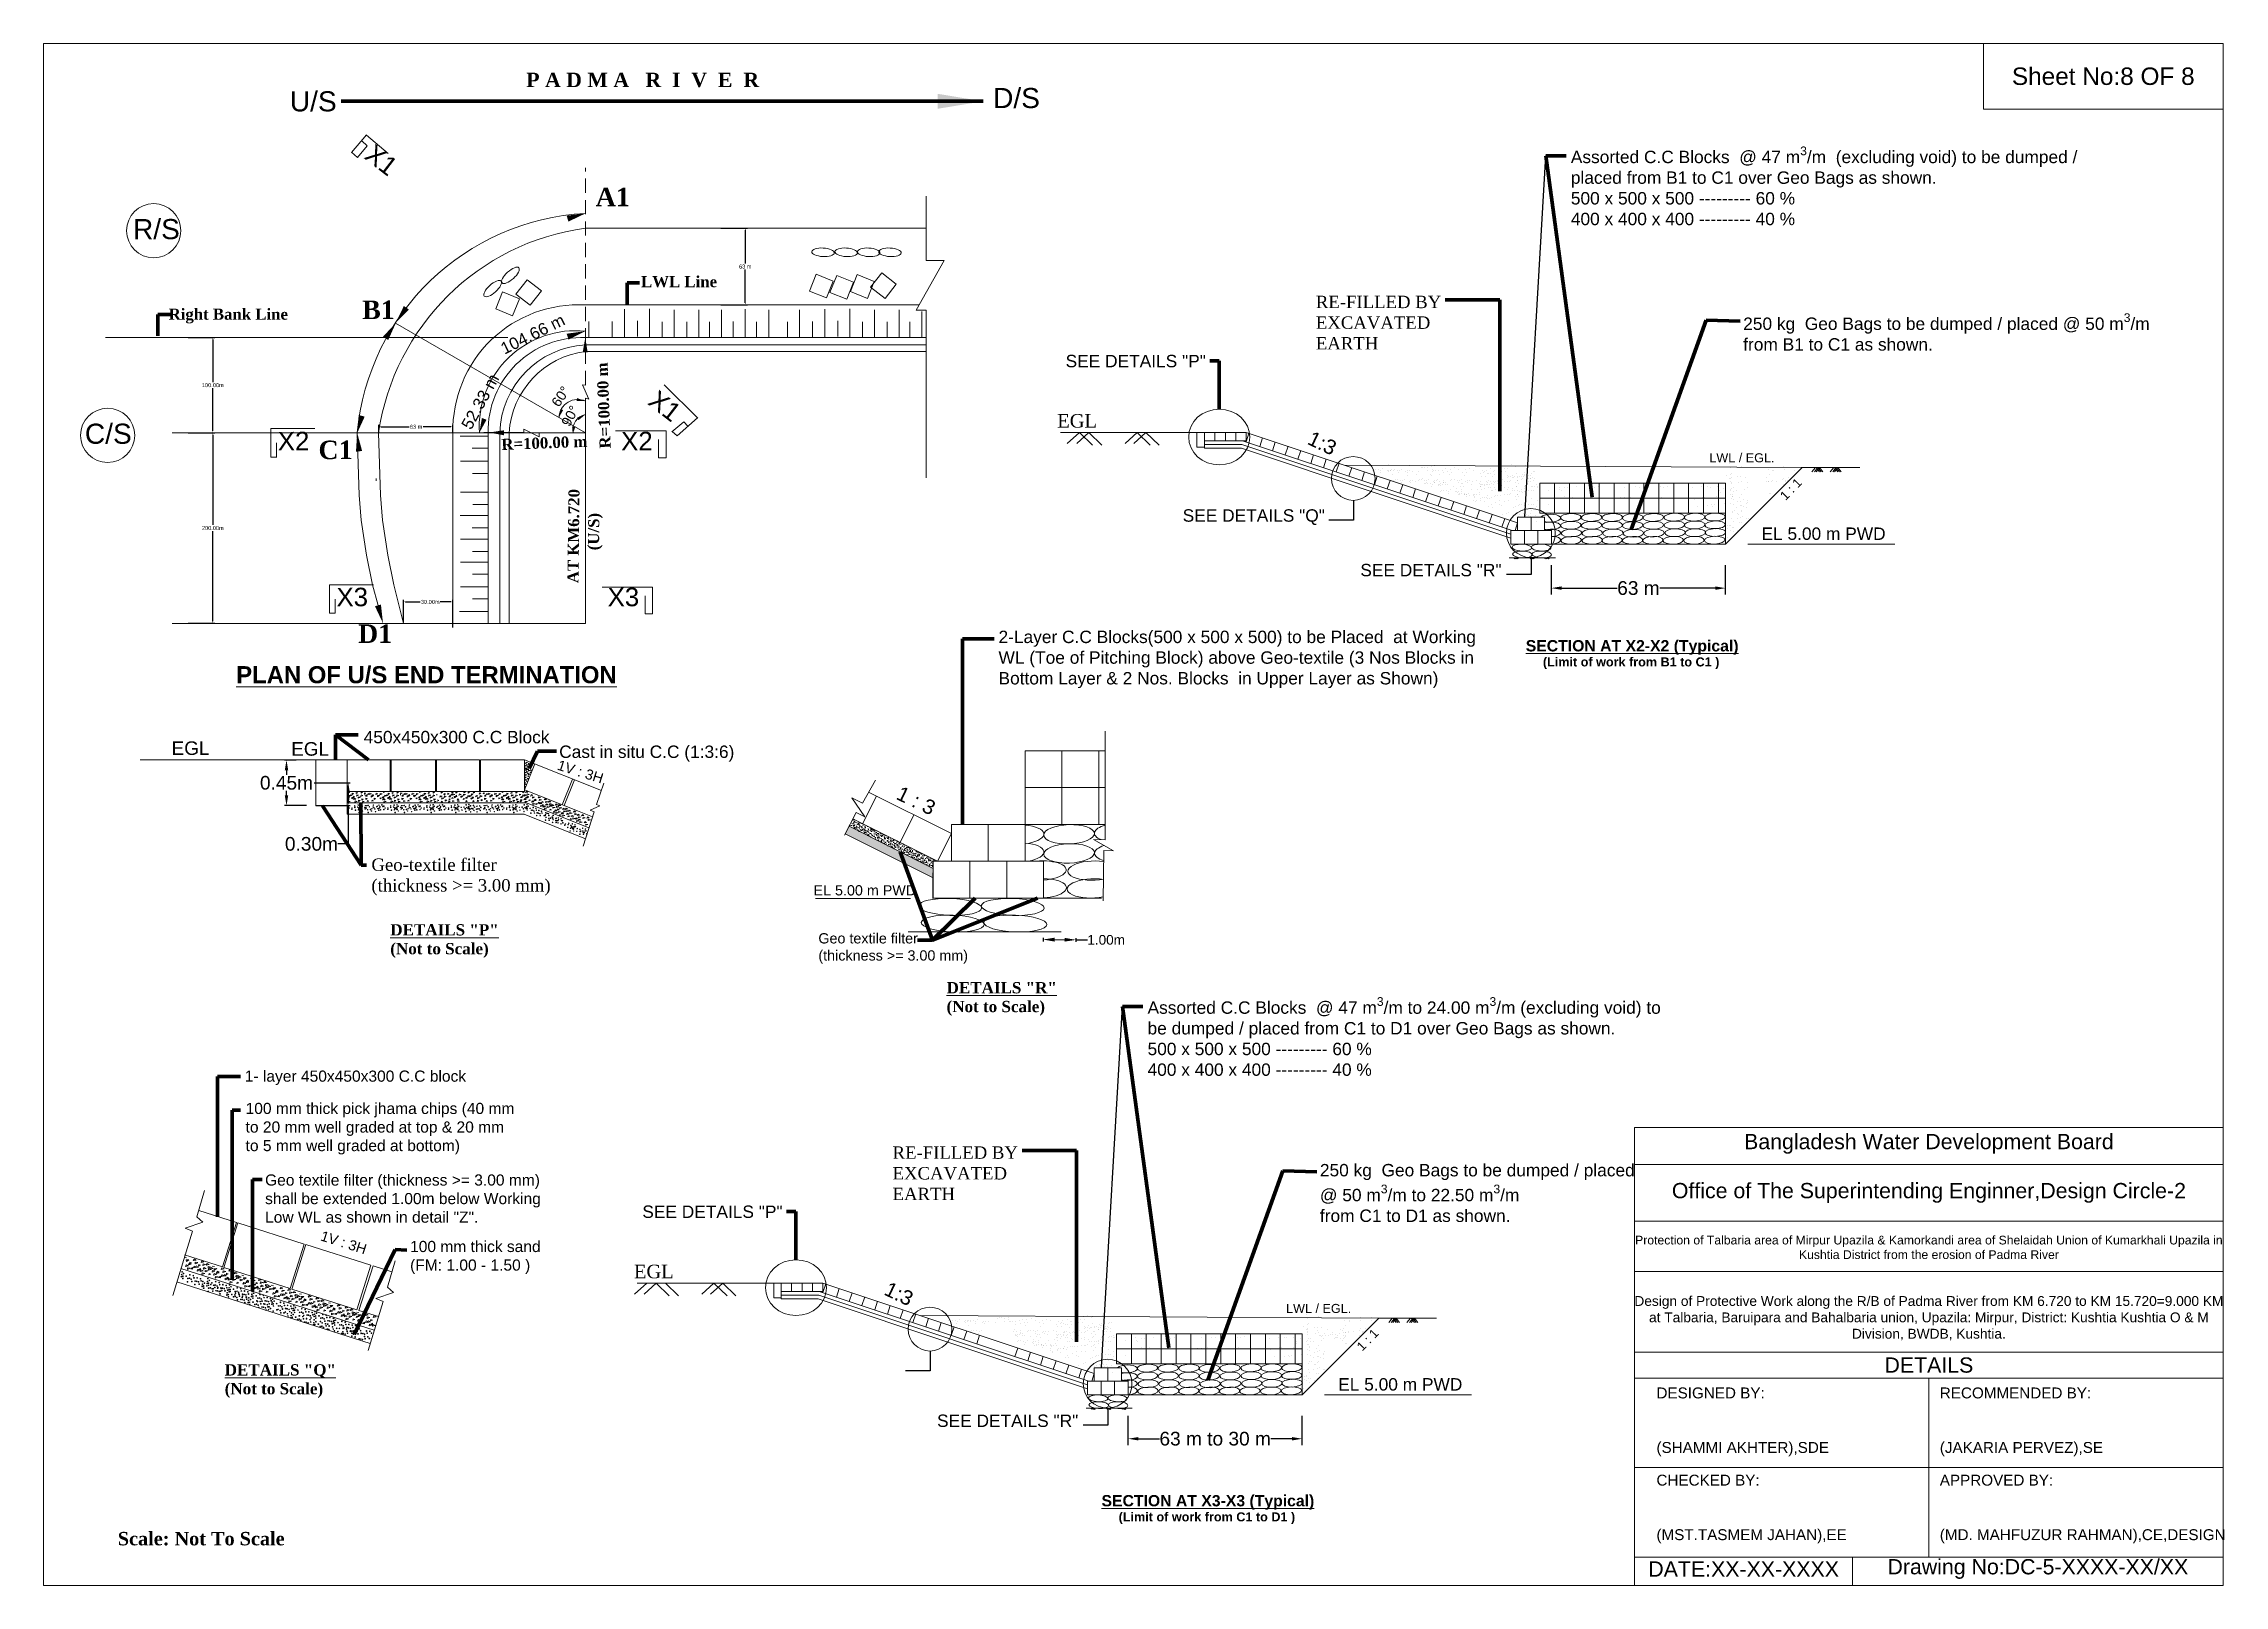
# Model space of a CAD drawing. Header units: inches. Extents: x 15 to 141071, y -30183 to 14738.
# Drawn here: x 70571.8 to 70763.3, y -9453.8 to -9318.5 of the extents above; entities that cross this region are included whole.
import ezdxf

# ---------------------------------------------------------------- set-up
doc = ezdxf.new("R2010")
doc.units = ezdxf.units.IN
doc.header["$MEASUREMENT"] = 0
doc.header["$PDMODE"] = 3
doc.linetypes.add('DASHED2', pattern=[0.375, 0.25, -0.125])
doc.layers.add('LINE', color=7, linetype='Continuous')
doc.layers.add('Long Section Labels', color=7, linetype='Continuous', lineweight=9)
doc.styles.add('Arial B heading -200', font='arialbd.ttf', dxfattribs={"height": 0.6})
doc.styles.add('Arial-200', font='arial.ttf')
doc.styles.get("Standard").update_dxf_attribs({"font": 'arial.ttf'})
doc.dimstyles.get("Standard").update_dxf_attribs({"dimtxt": 0.18, "dimasz": 0.18, "dimexe": 0.18, "dimexo": 0.0625, "dimgap": 0.09, "dimtad": 0, "dimtih": 1, "dimtoh": 1, "dimdec": 4, "dimzin": 0, "dimdsep": 46, "dimtxsty": 'Standard', "dimcen": 0.09, "dimadec": 0, "dimazin": 0, "dimtfac": 1, "dimtdec": 4, "dimtofl": 0, "dimtmove": 0, "dimatfit": 3, "dimfxl": 1, "dimtolj": 1, "dimtzin": 0, "dimarcsym": 0})
pattern_1 = [(185, (70612.6599, -9348.14813), (-0.282128, 0.3362272), [0.04572, -0.50292]), (130, (70612.6599, -9348.14813), (-0.2644248, -0.384043), [0.036576, -0.402336]), (235.451, (70612.63637, -9348.1201), (-0.5465526, -0.0478132), [0.038856, -0.427416]), (181.1842, (70612.57367, -9348.23434), (-0.388688, 0.5313846), [0.06858, -0.75438]), (231.6356, (70612.5413, -9348.19005), (-0.8227834, -0.017007), [0.058284, -0.641124]), (126.184, (70612.5737, -9348.23434), (-0.822783, -0.017005), [0.054864, -0.603504]), (156, (70612.55212, -9348.16968), (-0.0837486, 0.4308493), [0.04572, -0.50292]), (101, (70612.5521, -9348.1697), (-0.417459, -0.207696), [0.036576, -0.402336]), (206.4514, (70612.54514, -9348.13378), (-0.5012075, 0.223152), [0.038856, -0.427416]), (172.5, (70612.65988, -9348.14813), (-0.1487362, -0.13825313), [0, -0.3974592, 0, -0.408432, 0, -0.40386]), (142.5, (70612.65988, -9348.14813), (-0.2834088, -0.05661535), [0, -0.2328672, 0, -0.3883152, 0, -0.153924]), (102.5, (70612.756, -9348.24425), (-0.22038287, 0.23982687), [0, -0.1524, 0, -0.475488, 0, -0.630936]), (92.5, (70612.7991, -9348.28736), (-0.2945337, 0.2082334), [0, -0.19812, 0, -0.3157728, 0, -0.448056])]
pattern_2 = [(172.5, (70612.65988, -9348.14813), (-0.13657942, -0.1458116), [0, -0.15752064, 0, -0.1761744, 0, -0.168402]), (142.5, (70612.65988, -9348.14813), (-0.336491, -0.0771165), [0, -0.08497824, 0, -0.14197584, 0, -0.0544068]), (102.5, (70612.75002, -9348.23826), (-0.2286156, 0.22778633), [0, -0.051816, 0, -0.1865376, 0, -0.2435352]), (92.5, (70612.75002, -9348.23826), (-0.2846007, 0.1559707), [0, -0.025908, 0, -0.12228576, 0, -0.1399032])]

msp = doc.modelspace()

# ---------------------------------------------------------------- texts
at = {"color": 7, "lineweight": 20, "ltscale": 0.18, "char_height": 0.9, "width": 35.32189186, "attachment_point": 1}
for s, insert in [('EL 5.00 m PWD', (70639.437373, -9392.399662)), ('Geo textile filter \\P(thickness >= 3.00 mm) ', (70639.865145, -9396.613974)), ('Geo textile filter \\P(thickness >= 3.00 mm) ', (70639.865145, -9396.613974))]:
    msp.add_mtext(s, dxfattribs=dict(at, insert=insert))
at = {"layer": 'LINE', "color": 7, "lineweight": 20, "ltscale": 0.5}
for s, height, style, p in [('U/S', 1.7660951, 'Arial-200', (70593.462, -9324.494408)), ('U/S', 1.7660951, 'Arial-200', (70593.462, -9324.494408)), ('D/S', 1.7660951, 'Arial-200', (70655.203233, -9324.20442)), ('D/S', 1.7660951, 'Arial-200', (70655.203233, -9324.20442)), ('R/S', 1.7660951, 'Arial-200', (70579.693003, -9335.707055)), ('R/S', 1.7660951, 'Arial-200', (70579.693003, -9335.707055)), ('C/S', 1.7660951, 'Arial-200', (70575.469483, -9353.663896)), ('C/S', 1.7660951, 'Arial-200', (70575.469483, -9353.663896)), ('LWL / EGL.', 0.7923753, 'Arial-200', (70718.084306, -9355.288595)), ('LWL / EGL.', 0.7923753, 'Arial-200', (70718.084306, -9355.288595)), ('%%USECTION AT X2-X2 (Typical)', 0.99046911, 'Arial B heading -200', (70701.966194, -9371.883362)), ('(Limit of work from B1 to C1 )', 0.79237529, 'Arial B heading -200', (70703.471865, -9373.202394)), ('LWL / EGL.', 0.7923753, 'Arial-200', (70680.92308, -9429.940672)), ('LWL / EGL.', 0.7923753, 'Arial-200', (70680.92308, -9429.940672)), ('%%USECTION AT X3-X3 (Typical)', 0.99046911, 'Arial B heading -200', (70664.720978, -9446.911642)), ('(Limit of work from C1 to D1 )', 0.79237529, 'Arial B heading -200', (70666.226648, -9448.230673))]:
    msp.add_text(s, height=height, dxfattribs=dict(at, style=style)).set_placement(p)
at = {"layer": 'LINE', "color": 7, "lineweight": 20, "ltscale": 0.5, "style": 'Arial-200'}
for p in [(70724.771441, -9358.68578), (70724.771441, -9358.68578), (70687.610215, -9433.337856), (70687.610215, -9433.337856)]:
    msp.add_text('1 : 1', height=0.7923753, rotation=45.62544294, dxfattribs=at).set_placement(p)
at = {"layer": 'LINE', "color": 7, "lineweight": 20, "ltscale": 0.5}
for s, insert, char_height, width, attachment_point in [('{\\fTimes New Roman|b1|i0|c0|p18;P A D M A   R  I  V  E  R}', (70614.220184, -9321.096658), 1.26523018, 49.69258669, 1), ('{\\fTimes New Roman|b1|i0|c0|p18;P A D M A   R  I  V  E  R}', (70614.220184, -9321.096658), 1.26523018, 49.69258669, 1), ('\\A1;Assorted C.C Blocks  @ 47 {\\C0;m\\H0.7x;\\S3^ ;\\H1.429x;/m}  (excluding void) to be dumped / placed from B1 to C1 over Geo Bags as shown.\\P500 x 500 x 500 --------- 60 %\\P400 x 400 x 400 --------- 40 %', (70705.924406, -9327.576166), 1.088423855, 46.35266503, 1), ('{\\fTimes New Roman|b1|i0|c0|p18;A1}', (70620.313615, -9332.813641), 1.62532551, 58.38116407, 7), ('{\\fTimes New Roman|b1|i0|c0|p18;A1}', (70620.313615, -9332.813641), 1.62532551, 58.38116407, 7), ('{\\fTimes New Roman|b1|i0|c0|p18;LWL Line}', (70630.96826, -9339.943768), 0.97519531, 35.02869844, 9), ('{\\fTimes New Roman|b1|i0|c0|p18;LWL Line}', (70630.96826, -9339.943768), 0.97519531, 35.02869844, 9), ('{\\fTimes New Roman|b0|i0|c0|p18;RE-FILLED BY EXCAVATED EARTH}', (70683.541378, -9340.671976), 1.08842386, 14.92813264, 1), ('{\\fTimes New Roman|b0|i0|c0|p18;RE-FILLED BY EXCAVATED EARTH}', (70683.541378, -9340.671976), 1.08842386, 14.92813264, 1), ('{\\fTimes New Roman|b1|i0|c0|p18;Right Bank Line}', (70593.296531, -9343.104323), 0.97519531, 35.02869844, 9), ('{\\fTimes New Roman|b1|i0|c0|p18;Right Bank Line}', (70593.296531, -9343.104323), 0.97519531, 35.02869844, 9), ('{\\fTimes New Roman|b1|i0|c0|p18;B1}', (70599.806084, -9342.726893), 1.62532551, 58.38116407, 7), ('\\A1;250 kg  Geo Bags to be dumped / placed @ 50 {\\C0;m\\H0.7x;\\S3^ ;\\H1.429x;/m}  \\Pfrom B1 to C1 as shown. ', (70721.056429, -9342.213233), 1.08842386, 44.46503777, 1), ('SEE DETAILS "P"', (70661.568323, -9345.858897), 1.08842386, 32.26269386, 1), ('SEE DETAILS "P"', (70661.568323, -9345.858897), 1.08842386, 32.26269386, 1), ('{\\fTimes New Roman|b1|i0|c0|p18;C1}', (70595.974153, -9355.036037), 1.62532551, 58.38116407, 7), ('SEE DETAILS "Q"', (70671.847133, -9359.412686), 1.08842386, 32.26269386, 1), ('SEE DETAILS "Q"', (70671.847133, -9359.412686), 1.08842386, 32.26269386, 1), ('EL 5.00 m PWD', (70722.662181, -9361.009869), 1.08842386, 37.17234402, 1), ('SEE DETAILS "R"', (70687.443904, -9364.205059), 1.08842386, 32.26269386, 1), ('SEE DETAILS "R"', (70687.443904, -9364.205059), 1.08842386, 32.26269386, 1), ('{\\fTimes New Roman|b1|i0|c0|p18;D1}', (70599.448409, -9371.143815), 1.62532551, 58.38116407, 7), ('{\\C0;2-Layer C.C Blocks(500 x 500 x 500) to be Placed  at Working WL (Toe of Pitching Block) above Geo-textile (3 Nos Blocks in Bottom Layer & 2 Nos. Blocks  in Upper Layer as Shown)}', (70655.679741, -9370.064433), 1.088423855, 43.5949575, 1), ('450x450x300 C.C Block', (70599.944408, -9378.860623), 1.08842386, 26.02178806, 1), ('\\pi-2.177,l2.177;Cast in situ C.C (1:3:6)', (70617.110426, -9380.144608), 1.08842386, 17.4742388, 1), ('\\pi-2.177,l2.177;Cast in situ C.C (1:3:6)', (70617.110426, -9380.144608), 1.08842386, 17.4742388, 1), ('{\\fTimes New Roman|b0|i0|c0|p18; Geo-textile filter\\P (thickness >= 3.00 mm)}', (70600.214459, -9390.057128), 1.08842386, 26.02178806, 1), ('{\\fTimes New Roman|b0|i0|c0|p18; Geo-textile filter\\P (thickness >= 3.00 mm)}', (70600.214459, -9390.057128), 1.08842386, 26.02178806, 1), ('\\A1;Assorted C.C Blocks  @ 47 {\\C0;m\\H0.7x;\\S3^ ;\\H1.429x;/m} to 24.00 {\\C0;m\\H0.7x;\\S3^ ;\\H1.429x;/m} (excluding void) to be dumped / placed from C1 to D1 over Geo Bags as shown.\\P500 x 500 x 500 --------- 60 %\\P400 x 400 x 400 --------- 40 %', (70668.76318, -9402.228243), 1.088423855, 46.35266503, 1), ('{\\fTimes New Roman|b0|i0|c0|p18;RE-FILLED BY EXCAVATED EARTH}', (70646.380152, -9415.324053), 1.08842386, 14.92813264, 1), ('{\\fTimes New Roman|b0|i0|c0|p18;RE-FILLED BY EXCAVATED EARTH}', (70646.380152, -9415.324053), 1.08842386, 14.92813264, 1), ('\\A1;250 kg  Geo Bags to be dumped / placed \\P@ 50 {\\C0;m\\H0.7x;\\S3^ ;\\H1.429x;/m} to 22.50 {\\C0;m\\H0.7x;\\S3^ ;\\H1.429x;/m} \\Pfrom C1 to D1 as shown. ', (70683.895203, -9416.86531), 1.08842386, 44.46503777, 1), ('SEE DETAILS "P"', (70624.407097, -9420.510974), 1.08842386, 32.26269386, 1), ('SEE DETAILS "P"', (70624.407097, -9420.510974), 1.08842386, 32.26269386, 1), ('EL 5.00 m PWD', (70685.500956, -9435.661946), 1.08842386, 37.17234402, 1), ('SEE DETAILS "R"', (70650.282678, -9438.857136), 1.08842386, 32.26269386, 1), ('SEE DETAILS "R"', (70650.282678, -9438.857136), 1.08842386, 32.26269386, 1), ('{\\fTimes New Roman|b1|i0|c0|p18;Scale: Not To Scale}', (70578.36035, -9449.157959), 1.17549776, 34.84370937, 1)]:
    msp.add_mtext(s, dxfattribs=dict(at, insert=insert, char_height=char_height, width=width, attachment_point=attachment_point))
for s, insert, char_height, width, attachment_point, rotation in [('X1', (70599.905884, -9328.563086), 1.6253255, 58.38116407, 7, 322.30626857), ('X1', (70599.905884, -9328.563086), 1.6253255, 58.38116407, 7, 322.30626857), ('{\\fTimes New Roman|b1|i0|c0|p18;R=100.00 m}', (70621.378888, -9346.515489), 0.97519531, 35.02869844, 9, 92.1233567), ('{\\fTimes New Roman|b1|i0|c0|p18;R=100.00 m}', (70621.378888, -9346.515489), 0.97519531, 35.02869844, 9, 92.1233567), ('X1', (70624.795435, -9350.137089), 1.6253255, 58.38116407, 7, 322.30626857), ('X1', (70624.795435, -9350.137089), 1.6253255, 58.38116407, 7, 322.30626857), ('X2', (70592.404616, -9354.24753), 1.6253255, 58.38116407, 7, 0.30626857), ('{\\fTimes New Roman|b1|i0|c0|p18;R=100.00 m}', (70612.019076, -9353.238149), 0.97519531, 35.02869844, 1, 2.1662074), ('X2', (70622.547776, -9354.24753), 1.6253255, 58.38116407, 7, 0.30626857), ('1:3', (70683.256329, -9352.488056), 1.2826544, 5.75984576, 1, 334.46341353), ('1:3', (70683.256329, -9352.488056), 1.2826544, 5.75984576, 1, 334.46341353), ('{\\fTimes New Roman|b1|i0|c0|p18;AT KM6.720}', (70617.924082, -9357.629332), 0.97519531, 35.02869844, 3, 89.32851316), ('{\\fTimes New Roman|b1|i0|c0|p18;AT KM6.720}', (70617.924082, -9357.629332), 0.97519531, 35.02869844, 3, 89.32851316), ('{\\fTimes New Roman|b1|i0|c0|p18;(U/S)}', (70619.665745, -9359.728106), 0.97519531, 35.02869844, 3, 89.32851316), ('{\\fTimes New Roman|b1|i0|c0|p18;(U/S)}', (70619.665745, -9359.728106), 0.97519531, 35.02869844, 3, 89.32851316), ('X3', (70597.55667, -9367.956366), 1.6253255, 58.38116407, 7, 0.30626857), ('X3', (70621.362705, -9367.956366), 1.6253255, 58.38116407, 7, 0.30626857), ('1V : 3H', (70617.138914, -9381.395832), 0.8874744, 9.3037617, 1, 342.46079942), ('1V : 3H', (70617.138914, -9381.395832), 0.8874744, 9.3037617, 1, 342.46079942), ('1 : 3', (70647.15233, -9383.645103), 1.2826544, 5.75984576, 1, 334.46341353), ('1 : 3', (70647.15233, -9383.645103), 1.2826544, 5.75984576, 1, 334.46341353), ('1V : 3H', (70596.355854, -9422.711227), 0.8874744, 9.3037617, 1, 342.46079942), ('1V : 3H', (70596.355854, -9422.711227), 0.8874744, 9.3037617, 1, 342.46079942), ('1:3', (70646.095103, -9427.140133), 1.2826544, 5.75984576, 1, 334.46341353), ('1:3', (70646.095103, -9427.140133), 1.2826544, 5.75984576, 1, 334.46341353)]:
    msp.add_mtext(s, dxfattribs=dict(at, insert=insert, char_height=char_height, width=width, attachment_point=attachment_point, rotation=rotation))
at = {"layer": 'LINE', "color": 7, "lineweight": 20, "ltscale": 0.5, "attachment_point": 5}
for s, insert, char_height, rotation in [('104.66 m', (70614.789627, -9344.044876), 1.0400474, 26.33800682), ('52.33 m', (70610.17846, -9349.959204), 1.0400474, 61.33800682), ('\\A1;60°', (70617.239142, -9349.51545), 0.8667062, 56.1899566), ('\\A1;90°', (70618.073026, -9351.220453), 0.8667062, 61.1899566)]:
    msp.add_mtext(s, dxfattribs=dict(at, insert=insert, char_height=char_height, rotation=rotation))
at = {"layer": 'LINE', "color": 7, "lineweight": 20, "ltscale": 0.5, "attachment_point": 1}
for s, insert, char_height, width, style in [('{\\fMS Shell Dlg|b0|i0|c0|p32;\\H0.2931x; \\fTimes New Roman|b0|i0|c0|p18;\\H3.412x;EGL}', (70660.69894, -9351.056084), 1.18856293, 37.17234402, 'Arial-200'), ('{\\H1.25x;\\LPLAN OF U/S END TERMINATION\\fTimes New Roman|b1|i0|c0|p18;\\H0.8x; }', (70588.753252, -9373.178722), 1.2, 43.44134988, 'Arial B heading -200'), ('{\\H1.25x;\\LPLAN OF U/S END TERMINATION\\fTimes New Roman|b1|i0|c0|p18;\\H0.8x; }', (70588.753252, -9373.178722), 1.2, 43.44134988, 'Arial B heading -200'), ('{\\fMS Shell Dlg|b0|i0|c0|p32;\\H0.2931x; }EGL', (70582.950131, -9379.781745), 1.18856293, 26.02178806, 'Arial-200'), ('{\\fMS Shell Dlg|b0|i0|c0|p32;\\H0.2931x; }EGL', (70593.45009, -9379.84587), 1.18856293, 26.02178806, 'Arial-200'), ('{\\fTimes New Roman|b1|i0|c0|p18;\\LDETAILS "P"\\P\\l(Not to Scale)}', (70602.280635, -9395.821835), 0.99046911, 31.90091102, 'Arial B heading -200'), ('{\\fTimes New Roman|b1|i0|c0|p18;\\LDETAILS "P"\\P\\l(Not to Scale)}', (70602.280635, -9395.821835), 0.99046911, 31.90091102, 'Arial B heading -200'), ('{\\fTimes New Roman|b1|i0|c0|p18;\\LDETAILS "R"\\P\\l(Not to Scale)}', (70651.118391, -9400.902079), 0.99046911, 31.90091102, 'Arial B heading -200'), ('{\\fMS Shell Dlg|b0|i0|c0|p32;\\H0.2931x; \\fTimes New Roman|b0|i0|c0|p18;\\H3.412x;EGL}', (70623.537714, -9425.70816), 1.18856293, 37.17234402, 'Arial-200'), ('{\\fTimes New Roman|b1|i0|c0|p18;\\LDETAILS "Q"\\P\\l(Not to Scale)}', (70587.745245, -9434.440504), 0.99046911, 31.90091102, 'Arial B heading -200')]:
    msp.add_mtext(s, dxfattribs=dict(at, insert=insert, char_height=char_height, width=width, style=style))
at = {"layer": 'LINE', "color": 0, "linetype": 'ByBlock', "lineweight": 20, "ltscale": 0.5, "char_height": 0.9775, "attachment_point": 1}
for s, insert in [('1- layer 450x450x300 C.C block', (70589.507709, -9408.668374)), ('100 mm thick pick jhama chips (40 mm\\Pto 20 mm well graded at top & 20 mm \\Pto 5 mm well graded at bottom) ', (70589.57924, -9411.502677)), ('100 mm thick pick jhama chips (40 mm\\Pto 20 mm well graded at top & 20 mm \\Pto 5 mm well graded at bottom) ', (70589.57924, -9411.502677)), ('Geo textile filter (thickness >= 3.00 mm)\\Pshall be extended 1.00m below Working \\PLow WL as shown in detail "Z".', (70591.28789, -9417.784107)), ('Geo textile filter (thickness >= 3.00 mm)\\Pshall be extended 1.00m below Working \\PLow WL as shown in detail "Z".', (70591.28789, -9417.784107)), ('100 mm thick sand \\P(FM: 1.00 - 1.50 )', (70604.022076, -9423.617968)), ('100 mm thick sand \\P(FM: 1.00 - 1.50 )', (70604.022076, -9423.617968))]:
    msp.add_mtext(s, dxfattribs=dict(at, insert=insert))
at = {"layer": 'Long Section Labels', "attachment_point": 5}
for s, insert, char_height in [('Sheet No:8 OF 8', (70752.667304, -9321.41725), 1.53075536), ('Bangladesh Water Development Board', (70737.359751, -9415.099478), 1.33941094), ('Office of The Superintending Enginner,Design Circle-2', (70737.359751, -9419.404728), 1.33941094)]:
    msp.add_mtext(s, dxfattribs=dict(at, insert=insert, char_height=char_height))
at = {"layer": 'Long Section Labels'}
for s, insert, char_height, width, attachment_point in [('Protection of Talbaria area of Mirpur Upazila & Kamorkandi area of Shelaidah Union of Kumarkhali Upazila in Kushtia District from the erosion of Padma River', (70737.359751, -9424.188338), 0.76537768, 53.57643759, 5), ('Design of Protective Work along the R/B of Padma River from KM 6.720 to KM 15.720=9.000 KM at Talbaria, Baruipara and Bahalbaria union, Upazila: Mirpur, District: Kushtia Kushtia O & M Division, BWDB, Kushtia.', (70737.359751, -9430.407032), 0.86104989, 51.66299339, 5), ('DETAILS', (70737.359751, -9434.520937), 1.3394109, 53.57643759, 5), ('DESIGNED BY:^J^J^J(SHAMMI AKHTER),SDE', (70713.441698, -9439.495892), 0.9567221, 26.78821879, 4), ('RECOMMENDED BY:^J^J^J(JAKARIA PERVEZ),SE', (70738.316473, -9439.495892), 0.9567221, 26.78821879, 4), ('CHECKED BY:^J^J^J(MST.TASMEM JAHAN),EE', (70713.441698, -9447.149669), 0.9567221, 26.78821879, 4), ('APPROVED BY:^J^J^J(MD. MAHFUZUR RAHMAN),CE,DESIGN', (70738.316473, -9447.149669), 0.9567221, 26.78821879, 4), ('DATE:XX-XX-XXXX', (70721.095475, -9452.41164), 1.33941094, 26.78821879, 5), ('Drawing No:DC-5-XXXX-XX/XX', (70746.926972, -9452.41164), 1.33941094, 42.09577239, 5)]:
    msp.add_mtext(s, dxfattribs=dict(at, insert=insert, char_height=char_height, width=width, attachment_point=attachment_point))

# ---------------------------------------------------------------- blocks, each defined once
blk = doc.blocks.new('*D219')
at = {"layer": 'Defpoints', "color": 0, "ltscale": 0.5, "transparency": 16777216}
for p in [(70595.55, -9383.42), (70598.59, -9383.42), (70595.75, -9385.42)]:
    blk.add_point(p, dxfattribs=at)
at = {"layer": 'LINE', "color": 7, "ltscale": 0.5, "transparency": 16777216}
for p, q in [((70595.61, -9383.42), (70598.77, -9383.42)), ((70598.59, -9384.32), (70598.59, -9384.52)), ((70595.81, -9385.42), (70598.77, -9385.42)), ((70598.59, -9385.42), (70598.59, -9388.78)), ((70598.59, -9388.78), (70597.69, -9388.78))]:
    blk.add_line(p, q, dxfattribs=at)
for points in [[(70598.44, -9384.32), (70598.74, -9384.32), (70598.59, -9383.42)], [(70598.44, -9384.52), (70598.74, -9384.52), (70598.59, -9385.42)]]:
    blk.add_solid(points, dxfattribs=at)
at = {"layer": 'LINE', "color": 7, "lineweight": 20, "ltscale": 0.5, "transparency": 16777216, "insert": (70595.36, -9388.78), "char_height": 1.2, "attachment_point": 5}
blk.add_mtext('\\A1;0.30m', dxfattribs=at)
blk = doc.blocks.new('*D220')
at = {"layer": 'Defpoints', "color": 0, "ltscale": 0.5, "transparency": 16777216}
for p in [(70595.55, -9383.42), (70598.59, -9383.42), (70595.75, -9385.42)]:
    blk.add_point(p, dxfattribs=at)
at = {"layer": 'LINE', "color": 7, "ltscale": 0.5, "transparency": 16777216}
for p, q in [((70595.61, -9383.42), (70598.77, -9383.42)), ((70598.59, -9384.32), (70598.59, -9384.52)), ((70595.81, -9385.42), (70598.77, -9385.42)), ((70598.59, -9385.42), (70598.59, -9388.78)), ((70598.59, -9388.78), (70597.69, -9388.78))]:
    blk.add_line(p, q, dxfattribs=at)
for points in [[(70598.44, -9384.32), (70598.74, -9384.32), (70598.59, -9383.42)], [(70598.44, -9384.52), (70598.74, -9384.52), (70598.59, -9385.42)]]:
    blk.add_solid(points, dxfattribs=at)
at = {"layer": 'LINE', "color": 7, "lineweight": 20, "ltscale": 0.5, "transparency": 16777216, "insert": (70595.36, -9388.78), "char_height": 1.2, "attachment_point": 5}
blk.add_mtext('\\A1;0.30m', dxfattribs=at)
blk = doc.blocks.new('*D221')
at = {"layer": 'Defpoints', "color": 0, "ltscale": 0.5, "transparency": 16777216}
for p in [(70593.17, -9381.42), (70594.09, -9381.42), (70595, -9385.42)]:
    blk.add_point(p, dxfattribs=at)
at = {"layer": 'LINE', "color": 7, "ltscale": 0.5, "transparency": 16777216}
for p, q in [((70594.03, -9381.42), (70592.99, -9381.42)), ((70593.17, -9382.32), (70593.17, -9382.72)), ((70593.17, -9384.52), (70593.17, -9384.12)), ((70594.94, -9385.42), (70592.99, -9385.42))]:
    blk.add_line(p, q, dxfattribs=at)
for points in [[(70593.02, -9382.32), (70593.32, -9382.32), (70593.17, -9381.42)], [(70593.02, -9384.52), (70593.32, -9384.52), (70593.17, -9385.42)]]:
    blk.add_solid(points, dxfattribs=at)
at = {"layer": 'LINE', "color": 7, "lineweight": 20, "ltscale": 0.5, "transparency": 16777216, "insert": (70593.17, -9383.42), "char_height": 1.2, "attachment_point": 5}
blk.add_mtext('\\A1;0.45m', dxfattribs=at)
blk = doc.blocks.new('*D222')
at = {"color": 0, "lineweight": -2, "ltscale": 0.5, "transparency": 16777216}
for p, q in [((70659.6, -9397.02), (70659.6, -9397.35)), ((70660.6, -9397.18), (70661.48, -9397.19)), ((70662.48, -9397.05), (70662.48, -9397.38)), ((70662.48, -9397.2), (70663.49, -9397.2))]:
    blk.add_line(p, q, dxfattribs=at)
at = {"color": 0, "linetype": 'Continuous', "ltscale": 0.5, "transparency": 16777216}
for points in [[(70660.6, -9397.01), (70660.6, -9397.35), (70659.6, -9397.17)], [(70661.48, -9397.02), (70661.48, -9397.35), (70662.48, -9397.2)]]:
    blk.add_solid(points, dxfattribs=at)
at = {"layer": 'Defpoints', "color": 0, "linetype": 'Continuous', "ltscale": 0.5, "transparency": 16777216}
for p in [(70659.63, -9393.52), (70662.51, -9393.54), (70662.48, -9397.2)]:
    blk.add_point(p, dxfattribs=at)
at = {"color": 0, "linetype": 'Continuous', "lineweight": 20, "ltscale": 0.5, "transparency": 16777216, "insert": (70665.13, -9397.2), "char_height": 0.85, "attachment_point": 5}
blk.add_mtext('\\A1;1.00m', dxfattribs=at)
blk = doc.blocks.new('*D223')
at = {"color": 0, "linetype": 'ByBlock', "lineweight": -2, "ltscale": 0.5, "transparency": 16777216}
for p, q in [((70631.3, -9334.74), (70633.63, -9334.74)), ((70633.45, -9334.92), (70633.45, -9337.84)), ((70633.45, -9341.3), (70633.45, -9338.38)), ((70631.3, -9341.48), (70633.63, -9341.48))]:
    blk.add_line(p, q, dxfattribs=at)
at = {"color": 0, "linetype": 'ByBlock', "ltscale": 0.5, "transparency": 16777216}
for points in [[(70633.42, -9334.92), (70633.48, -9334.92), (70633.45, -9334.74)], [(70633.42, -9341.3), (70633.48, -9341.3), (70633.45, -9341.48)]]:
    blk.add_solid(points, dxfattribs=at)
at = {"layer": 'Defpoints', "color": 0, "linetype": 'ByBlock', "ltscale": 0.5, "transparency": 16777216}
for p in [(70631.24, -9334.74), (70631.24, -9341.48), (70633.45, -9341.48)]:
    blk.add_point(p, dxfattribs=at)
at = {"color": 0, "linetype": 'ByBlock', "lineweight": 20, "ltscale": 0.5, "transparency": 16777216, "insert": (70633.45, -9338.11), "char_height": 0.18, "attachment_point": 5}
blk.add_mtext('\\A1;{\\H1.95x;63 m}', dxfattribs=at)
blk = doc.blocks.new('*D224')
at = {"color": 0, "linetype": 'ByBlock', "lineweight": -2, "ltscale": 0.5, "transparency": 16777216}
for p, q in [((70601.27, -9352.64), (70601.27, -9351.99)), ((70601.45, -9352.17), (70603.94, -9352.17)), ((70607.6, -9352.17), (70605.16, -9352.17)), ((70607.78, -9352.64), (70607.78, -9351.99))]:
    blk.add_line(p, q, dxfattribs=at)
at = {"color": 0, "linetype": 'ByBlock', "ltscale": 0.5, "transparency": 16777216}
for points in [[(70601.45, -9352.14), (70601.45, -9352.2), (70601.27, -9352.17)], [(70607.6, -9352.14), (70607.6, -9352.2), (70607.78, -9352.17)]]:
    blk.add_solid(points, dxfattribs=at)
at = {"layer": 'Defpoints', "color": 0, "linetype": 'ByBlock', "ltscale": 0.5, "transparency": 16777216}
for p in [(70607.78, -9352.17), (70601.27, -9352.7), (70607.78, -9352.7)]:
    blk.add_point(p, dxfattribs=at)
at = {"color": 0, "linetype": 'ByBlock', "lineweight": 20, "ltscale": 0.5, "transparency": 16777216, "insert": (70604.55, -9352.17), "char_height": 0.18, "attachment_point": 5}
blk.add_mtext('\\A1;{\\H1.95x;63 m}', dxfattribs=at)
blk = doc.blocks.new('*D225')
at = {"color": 0, "linetype": 'ByBlock', "lineweight": -2, "ltscale": 0.5, "transparency": 16777216}
for p, q in [((70584.55, -9344.34), (70586.88, -9344.34)), ((70586.7, -9344.52), (70586.7, -9348.25)), ((70586.7, -9352.52), (70586.7, -9348.79)), ((70584.55, -9352.7), (70586.88, -9352.7))]:
    blk.add_line(p, q, dxfattribs=at)
at = {"color": 0, "linetype": 'ByBlock', "ltscale": 0.5, "transparency": 16777216}
for points in [[(70586.67, -9344.52), (70586.73, -9344.52), (70586.7, -9344.34)], [(70586.67, -9352.52), (70586.73, -9352.52), (70586.7, -9352.7)]]:
    blk.add_solid(points, dxfattribs=at)
at = {"layer": 'Defpoints', "color": 0, "linetype": 'ByBlock', "ltscale": 0.5, "transparency": 16777216}
for p in [(70584.49, -9344.34), (70584.49, -9352.7), (70586.7, -9352.7)]:
    blk.add_point(p, dxfattribs=at)
at = {"color": 0, "linetype": 'ByBlock', "lineweight": 20, "ltscale": 0.5, "transparency": 16777216, "insert": (70586.7, -9348.52), "char_height": 0.18, "attachment_point": 5}
blk.add_mtext('\\A1;{\\H1.95x;100.00m}', dxfattribs=at)
blk = doc.blocks.new('*D226')
at = {"color": 0, "linetype": 'ByBlock', "lineweight": -2, "ltscale": 0.5, "transparency": 16777216}
for p, q in [((70584.55, -9352.7), (70586.88, -9352.7)), ((70586.7, -9352.88), (70586.7, -9360.79)), ((70586.7, -9369.24), (70586.7, -9361.33)), ((70584.55, -9369.42), (70586.88, -9369.42))]:
    blk.add_line(p, q, dxfattribs=at)
at = {"color": 0, "linetype": 'ByBlock', "ltscale": 0.5, "transparency": 16777216}
for points in [[(70586.67, -9352.88), (70586.73, -9352.88), (70586.7, -9352.7)], [(70586.67, -9369.24), (70586.73, -9369.24), (70586.7, -9369.42)]]:
    blk.add_solid(points, dxfattribs=at)
at = {"layer": 'Defpoints', "color": 0, "linetype": 'ByBlock', "ltscale": 0.5, "transparency": 16777216}
for p in [(70584.49, -9352.7), (70584.49, -9369.42), (70586.7, -9369.42)]:
    blk.add_point(p, dxfattribs=at)
at = {"color": 0, "linetype": 'ByBlock', "lineweight": 20, "ltscale": 0.5, "transparency": 16777216, "insert": (70586.7, -9361.06), "char_height": 0.18, "attachment_point": 5}
blk.add_mtext('\\A1;{\\H1.95x;200.00m}', dxfattribs=at)
blk = doc.blocks.new('*D227')
at = {"color": 0, "linetype": 'ByBlock', "lineweight": -2, "ltscale": 0.5, "transparency": 16777216}
for p, q in [((70603.44, -9369.36), (70603.44, -9367.36)), ((70603.62, -9367.54), (70604.91, -9367.54)), ((70607.6, -9367.54), (70606.67, -9367.54)), ((70607.78, -9369.8), (70607.78, -9367.36))]:
    blk.add_line(p, q, dxfattribs=at)
at = {"color": 0, "linetype": 'ByBlock', "ltscale": 0.5, "transparency": 16777216}
for points in [[(70603.62, -9367.51), (70603.62, -9367.57), (70603.44, -9367.54)], [(70607.6, -9367.51), (70607.6, -9367.57), (70607.78, -9367.54)]]:
    blk.add_solid(points, dxfattribs=at)
at = {"layer": 'Defpoints', "color": 0, "linetype": 'ByBlock', "ltscale": 0.5, "transparency": 16777216}
for p in [(70607.78, -9367.54), (70603.44, -9369.42), (70607.78, -9369.86)]:
    blk.add_point(p, dxfattribs=at)
at = {"color": 0, "linetype": 'ByBlock', "lineweight": 20, "ltscale": 0.5, "transparency": 16777216, "insert": (70605.79, -9367.54), "char_height": 0.18, "attachment_point": 5}
blk.add_mtext('\\A1;{\\H1.95x;30.00m}', dxfattribs=at)
blk = doc.blocks.new('*D228')
at = {"layer": 'Defpoints', "color": 0, "ltscale": 0.5, "transparency": 16777216}
for p in [(70682.34, -9440.98), (70667.06, -9442.54), (70682.34, -9442.54)]:
    blk.add_point(p, dxfattribs=at)
at = {"layer": 'LINE', "color": 7, "ltscale": 0.5, "transparency": 16777216}
for p, q in [((70667.06, -9441.54), (70667.06, -9438.98)), ((70682.34, -9441.54), (70682.34, -9438.98)), ((70667.96, -9440.98), (70669.8, -9440.98)), ((70681.44, -9440.98), (70679.6, -9440.98))]:
    blk.add_line(p, q, dxfattribs=at)
for points in [[(70667.96, -9440.83), (70667.96, -9441.13), (70667.06, -9440.98)], [(70681.44, -9440.83), (70681.44, -9441.13), (70682.34, -9440.98)]]:
    blk.add_solid(points, dxfattribs=at)
at = {"layer": 'LINE', "color": 7, "lineweight": 20, "ltscale": 0.5, "transparency": 16777216, "insert": (70674.7, -9440.98), "char_height": 1.2, "attachment_point": 5}
blk.add_mtext('\\A1;63 m to 30 m', dxfattribs=at)
blk = doc.blocks.new('*D229')
at = {"layer": 'Defpoints', "color": 0, "ltscale": 0.5, "transparency": 16777216}
for p in [(70719.5, -9366.33), (70704.22, -9367.88), (70719.5, -9367.88)]:
    blk.add_point(p, dxfattribs=at)
at = {"layer": 'LINE', "color": 7, "ltscale": 0.5, "transparency": 16777216}
for p, q in [((70704.22, -9366.88), (70704.22, -9364.33)), ((70719.5, -9366.88), (70719.5, -9364.33)), ((70705.12, -9366.33), (70709.99, -9366.33)), ((70718.6, -9366.33), (70713.73, -9366.33))]:
    blk.add_line(p, q, dxfattribs=at)
for points in [[(70705.12, -9366.18), (70705.12, -9366.48), (70704.22, -9366.33)], [(70718.6, -9366.18), (70718.6, -9366.48), (70719.5, -9366.33)]]:
    blk.add_solid(points, dxfattribs=at)
at = {"layer": 'LINE', "color": 7, "lineweight": 20, "ltscale": 0.5, "transparency": 16777216, "insert": (70711.86, -9366.33), "char_height": 1.2, "attachment_point": 5}
blk.add_mtext('\\A1;63 m ', dxfattribs=at)

# ---------------------------------------------------------------- dimensions: what is measured, and where the dimension line sits
at = {"linetype": 'ByBlock', "lineweight": 20, "ltscale": 0.5}
for base, p1, p2, text, picture, middle in [((70633.448855, -9341.482801), (70631.237006, -9334.742468), (70631.237006, -9341.482801), '{\\H1.95x;63 m}', '*D223', (70633.448855, -9338.112634)), ((70586.702362, -9352.702246), (70584.490513, -9344.338586), (70584.490513, -9352.702246), '{\\H1.95x;100.00m}', '*D225', (70586.702362, -9348.520416)), ((70586.702362, -9369.422246), (70584.490513, -9352.701455), (70584.490513, -9369.422246), '{\\H1.95x;200.00m}', '*D226', (70586.702362, -9361.06185))]:
    dim = msp.add_linear_dim(base=base, p1=p1, p2=p2, angle=90, text=text, dimstyle='Standard', override={"dimfxl": 700, "dimfxlon": 1}, dxfattribs=at)
    dim.commit()
    dim.dimension.update_dxf_attribs({"geometry": picture, "text_midpoint": middle})
for base, p1, p2, text, picture, middle in [((70607.776771, -9352.174252), (70601.274265, -9352.702246), (70607.776771, -9352.702246), '{\\H1.95x;63 m}', '*D224', (70604.553495, -9352.174252)), ((70607.776771, -9367.543097), (70603.441584, -9369.422246), (70607.776771, -9369.857718), '{\\H1.95x;30.00m}', '*D227', (70605.792953, -9367.543097))]:
    dim = msp.add_linear_dim(base=base, p1=p1, p2=p2, angle=180, text=text, dimstyle='Standard', override={"dimfxl": 700, "dimfxlon": 1}, dxfattribs=at)
    dim.commit()
    dim.dimension.update_dxf_attribs({"geometry": picture, "text_midpoint": middle, "dimtype": 160})
at = {"color": 0, "linetype": 'Continuous', "lineweight": 20, "ltscale": 0.5}
dim = msp.add_linear_dim(base=(70662.481723, -9397.19585), p1=(70659.631632, -9393.5191), p2=(70662.513624, -9393.544277), angle=359.49946796, text='1.00m', dimstyle='Standard', override={"dimtxt": 0.85, "dimasz": 1, "dimfxl": 0.15, "dimfxlon": 1}, dxfattribs=at)
dim.commit()
dim.dimension.update_dxf_attribs({"geometry": '*D222', "text_midpoint": (70665.126887, -9397.204656), "dimtype": 161})
at = {"layer": 'LINE', "color": 7, "lineweight": 20, "ltscale": 0.5}
for base, p1, p2, text, picture, middle in [((70719.503244, -9366.330735), (70704.219761, -9367.88298), (70719.503244, -9367.88298), '63 m ', '*D229', (70711.861502, -9366.330735)), ((70682.342019, -9440.982812), (70667.058535, -9442.535056), (70682.342019, -9442.535056), '63 m to 30 m', '*D228', (70674.700277, -9440.982812))]:
    dim = msp.add_linear_dim(base=base, p1=p1, p2=p2, text=text, dimstyle='Standard', override={"dimtxt": 1.2, "dimasz": 0.9, "dimexe": 2, "dimexo": 1, "dimclrd": 7, "dimclre": 7, "dimclrt": 7, "dimfxl": 100, "dimfxlon": 1, "dimlwd": 65535, "dimlwe": 65535}, dxfattribs=at)
    dim.commit()
    dim.dimension.update_dxf_attribs({"geometry": picture, "text_midpoint": middle, "dimtype": 160})
dim = msp.add_linear_dim(base=(70593.16852, -9381.416309), p1=(70594.998206, -9385.422566), p2=(70594.088471, -9381.416309), angle=90, text='0.45m', dimstyle='Standard', override={"dimtxt": 1.2, "dimasz": 0.9, "dimclrd": 7, "dimclre": 7, "dimclrt": 7, "dimlwd": 65535, "dimlwe": 65535}, dxfattribs=at)
dim.commit()
dim.dimension.update_dxf_attribs({"geometry": '*D221', "text_midpoint": (70593.16852, -9383.419438)})
for picture in ['*D219', '*D220']:
    dim = msp.add_linear_dim(base=(70598.592997, -9383.416309), p1=(70595.750874, -9385.422566), p2=(70595.5502, -9383.416309), angle=90, text='0.30m', dimstyle='Standard', override={"dimtxt": 1.2, "dimasz": 0.9, "dimclrd": 7, "dimclre": 7, "dimclrt": 7, "dimlwd": 65535, "dimlwe": 65535}, dxfattribs=at)
    dim.commit()
    dim.dimension.update_dxf_attribs({"geometry": picture, "text_midpoint": (70595.362206, -9388.781537), "dimtype": 160})

# ---------------------------------------------------------------- hatches: boundary and pattern name
at = {"linetype": 'Continuous', "lineweight": 20, "ltscale": 0.5}
h = msp.add_hatch(dxfattribs=at)
h.set_pattern_fill('AR-CONC', scale=0.0024, angle=135, style=0)
h.set_pattern_definition(pattern_1)
h.paths.add_polyline_path([(70649.937552, -9390.924951), (70649.937552, -9390.296711), (70650.32324, -9390.296711), (70642.892544, -9386.581266), (70642.553373, -9387.232862)])
h = msp.add_hatch(dxfattribs=at)
h.set_pattern_fill('AR-CONC', scale=0.0024, angle=135, style=0)
h.set_pattern_definition(pattern_1)
h.paths.add_polyline_path([(70649.937552, -9390.924951), (70649.937552, -9390.296711), (70650.32324, -9390.296711), (70642.892544, -9386.581266), (70642.553373, -9387.232862)])
h = msp.add_hatch(dxfattribs=at)
h.set_pattern_fill('AR-SAND', scale=0.00408, angle=135, style=0)
h.set_pattern_definition(pattern_2)
h.paths.add_polyline_path([(70649.937552, -9391.746035), (70649.937552, -9390.924951), (70642.553373, -9387.232862), (70642.214243, -9387.884381)])
h = msp.add_hatch(dxfattribs=at)
h.set_pattern_fill('AR-SAND', scale=0.00408, angle=135, style=0)
h.set_pattern_definition(pattern_2)
h.paths.add_polyline_path([(70649.937552, -9391.746035), (70649.937552, -9390.924951), (70642.553373, -9387.232862), (70642.214243, -9387.884381)])
at = {"layer": 'LINE', "lineweight": 20, "ltscale": 0.5}
for points in [[(70614.130427, -9381.722683, -1), (70614.078982, -9381.722683, -1)], [(70614.130427, -9381.722683, -1), (70614.078982, -9381.722683, -1)], [(70614.130427, -9382.317092, -1), (70614.078982, -9382.317092, -1)], [(70614.130427, -9382.317092, -1), (70614.078982, -9382.317092, -1)], [(70614.209032, -9381.922175, -1), (70614.157588, -9381.922175, -1)], [(70614.209032, -9381.922175, -1), (70614.157588, -9381.922175, -1)], [(70614.209032, -9382.516584, -1), (70614.157588, -9382.516584, -1)], [(70614.209032, -9382.516584, -1), (70614.157588, -9382.516584, -1)], [(70614.214732, -9383.121722, -1), (70614.163287, -9383.121722, -1)], [(70614.214732, -9383.121722, -1), (70614.163287, -9383.121722, -1)], [(70614.30459, -9381.828447, -1), (70614.253145, -9381.828447, -1)], [(70614.30459, -9381.828447, -1), (70614.253145, -9381.828447, -1)], [(70614.30459, -9382.422857, -1), (70614.253145, -9382.422857, -1)], [(70614.30459, -9382.422857, -1), (70614.253145, -9382.422857, -1)], [(70614.369472, -9381.971745, -1), (70614.318027, -9381.971745, -1)], [(70614.369472, -9381.971745, -1), (70614.318027, -9381.971745, -1)], [(70614.369472, -9382.566154, -1), (70614.318027, -9382.566154, -1)], [(70614.369472, -9382.566154, -1), (70614.318027, -9382.566154, -1)], [(70614.417341, -9382.242881, -1), (70614.365896, -9382.242881, -1)], [(70614.417341, -9382.242881, -1), (70614.365896, -9382.242881, -1)], [(70614.417341, -9382.837291, -1), (70614.365896, -9382.837291, -1)], [(70614.417341, -9382.837291, -1), (70614.365896, -9382.837291, -1)], [(70614.615344, -9381.903509, -1), (70614.563899, -9381.903509, -1)], [(70614.615344, -9381.903509, -1), (70614.563899, -9381.903509, -1)], [(70614.615344, -9382.497918, -1), (70614.563899, -9382.497918, -1)], [(70614.615344, -9382.497918, -1), (70614.563899, -9382.497918, -1)], [(70614.656325, -9381.702212, -1), (70614.604881, -9381.702212, -1)], [(70614.656325, -9381.702212, -1), (70614.604881, -9381.702212, -1)], [(70614.656325, -9382.296621, -1), (70614.604881, -9382.296621, -1)], [(70614.656325, -9382.296621, -1), (70614.604881, -9382.296621, -1)], [(70614.119174, -9383.21545, -1), (70614.06773, -9383.21545, -1)], [(70614.119174, -9383.21545, -1), (70614.06773, -9383.21545, -1)], [(70614.148561, -9383.752156, -1), (70614.097117, -9383.752156, -1)], [(70614.148561, -9383.752156, -1), (70614.097117, -9383.752156, -1)], [(70614.189542, -9383.550858, -1), (70614.138098, -9383.550858, -1)], [(70614.189542, -9383.550858, -1), (70614.138098, -9383.550858, -1)], [(70614.279614, -9383.26502, -1), (70614.228169, -9383.26502, -1)], [(70614.279614, -9383.26502, -1), (70614.228169, -9383.26502, -1)], [(70598.590173, -9385.76685, -1), (70598.538729, -9385.76685, -1)], [(70598.590173, -9385.76685, -1), (70598.538729, -9385.76685, -1)], [(70598.593943, -9385.468463, -1), (70598.542498, -9385.468463, -1)], [(70598.593943, -9385.468463, -1), (70598.542498, -9385.468463, -1)], [(70598.697518, -9385.623977, -1), (70598.646073, -9385.623977, -1)], [(70598.697518, -9385.623977, -1), (70598.646073, -9385.623977, -1)], [(70598.939827, -9385.742299, -1), (70598.888382, -9385.742299, -1)], [(70598.939827, -9385.742299, -1), (70598.888382, -9385.742299, -1)], [(70598.947983, -9385.632062, -1), (70598.896538, -9385.632062, -1)], [(70598.947983, -9385.632062, -1), (70598.896538, -9385.632062, -1)], [(70599.190292, -9385.444657, -1), (70599.138847, -9385.444657, -1)], [(70599.190292, -9385.444657, -1), (70599.138847, -9385.444657, -1)], [(70599.194404, -9385.575149, -1), (70599.14296, -9385.575149, -1)], [(70599.194404, -9385.575149, -1), (70599.14296, -9385.575149, -1)], [(70599.254031, -9385.813262, -1), (70599.202586, -9385.813262, -1)], [(70599.254031, -9385.813262, -1), (70599.202586, -9385.813262, -1)], [(70599.4411, -9385.548249, -1), (70599.389655, -9385.548249, -1)], [(70599.4411, -9385.548249, -1), (70599.389655, -9385.548249, -1)], [(70599.497499, -9385.367003, -1), (70599.446055, -9385.367003, -1)], [(70599.497499, -9385.367003, -1), (70599.446055, -9385.367003, -1)], [(70599.514808, -9385.781687, -1), (70599.463364, -9385.781687, -1)], [(70599.514808, -9385.781687, -1), (70599.463364, -9385.781687, -1)], [(70599.540288, -9385.682299, -1), (70599.488844, -9385.682299, -1)], [(70599.540288, -9385.682299, -1), (70599.488844, -9385.682299, -1)], [(70599.557126, -9385.605115, -1), (70599.505682, -9385.605115, -1)], [(70599.557126, -9385.605115, -1), (70599.505682, -9385.605115, -1)], [(70599.574435, -9386.019799, -1), (70599.52299, -9386.019799, -1)], [(70599.574435, -9386.019799, -1), (70599.52299, -9386.019799, -1)], [(70599.663699, -9385.700301, -1), (70599.612255, -9385.700301, -1)], [(70599.663699, -9385.700301, -1), (70599.612255, -9385.700301, -1)], [(70599.707631, -9385.566244, -1), (70599.656187, -9385.566244, -1)], [(70599.707631, -9385.566244, -1), (70599.656187, -9385.566244, -1)], [(70599.744195, -9385.340102, -1), (70599.69275, -9385.340102, -1)], [(70599.744195, -9385.340102, -1), (70599.69275, -9385.340102, -1)], [(70599.761504, -9385.754786, -1), (70599.710059, -9385.754786, -1)], [(70599.761504, -9385.754786, -1), (70599.710059, -9385.754786, -1)], [(70599.771028, -9385.533614, -1), (70599.719583, -9385.533614, -1)], [(70599.771028, -9385.533614, -1), (70599.719583, -9385.533614, -1)], [(70599.771044, -9385.724114, -1), (70599.719599, -9385.724114, -1)], [(70599.771044, -9385.724114, -1), (70599.719599, -9385.724114, -1)], [(70599.843384, -9385.474152, -1), (70599.791939, -9385.474152, -1)], [(70599.843384, -9385.474152, -1), (70599.791939, -9385.474152, -1)], [(70599.860692, -9385.888836, -1), (70599.809248, -9385.888836, -1)], [(70599.860692, -9385.888836, -1), (70599.809248, -9385.888836, -1)], [(70600.057285, -9385.569338, -1), (70600.00584, -9385.569338, -1)], [(70600.057285, -9385.569338, -1), (70600.00584, -9385.569338, -1)], [(70600.092837, -9385.698854, -1), (70600.045091, -9385.718008, -1)], [(70600.092837, -9385.698854, -1), (70600.045091, -9385.718008, -1)], [(70600.123955, -9385.418838, -1), (70600.072511, -9385.418838, -1)], [(70600.123955, -9385.418838, -1), (70600.072511, -9385.418838, -1)], [(70600.169423, -9385.588261, -1), (70600.117978, -9385.588261, -1)], [(70600.169423, -9385.588261, -1), (70600.117978, -9385.588261, -1)], [(70600.183582, -9385.656951, -1), (70600.132137, -9385.656951, -1)], [(70600.183582, -9385.656951, -1), (70600.132137, -9385.656951, -1)], [(70600.25019, -9385.410895, -1), (70600.202444, -9385.430049, -1)], [(70600.25019, -9385.410895, -1), (70600.202444, -9385.430049, -1)], [(70600.314357, -9385.781687, -1), (70600.262912, -9385.781687, -1)], [(70600.314357, -9385.781687, -1), (70600.262912, -9385.781687, -1)], [(70600.370651, -9385.391938, -1), (70600.319206, -9385.391938, -1)], [(70600.370651, -9385.391938, -1), (70600.319206, -9385.391938, -1)], [(70600.373983, -9386.019799, -1), (70600.322539, -9386.019799, -1)], [(70600.373983, -9386.019799, -1), (70600.322539, -9386.019799, -1)], [(70600.469839, -9385.525988, -1), (70600.418395, -9385.525988, -1)], [(70600.469839, -9385.525988, -1), (70600.418395, -9385.525988, -1)], [(70600.561052, -9385.754786, -1), (70600.509608, -9385.754786, -1)], [(70600.561052, -9385.754786, -1), (70600.509608, -9385.754786, -1)], [(70600.660241, -9385.888836, -1), (70600.608796, -9385.888836, -1)], [(70600.660241, -9385.888836, -1), (70600.608796, -9385.888836, -1)], [(70600.694204, -9385.683507, -1), (70600.642759, -9385.683507, -1)], [(70600.694204, -9385.683507, -1), (70600.642759, -9385.683507, -1)], [(70600.801548, -9385.540634, -1), (70600.750103, -9385.540634, -1)], [(70600.801548, -9385.540634, -1), (70600.750103, -9385.540634, -1)], [(70600.816321, -9385.367003, -1), (70600.764877, -9385.367003, -1)], [(70600.816321, -9385.367003, -1), (70600.764877, -9385.367003, -1)], [(70600.875948, -9385.605115, -1), (70600.824504, -9385.605115, -1)], [(70600.875948, -9385.605115, -1), (70600.824504, -9385.605115, -1)], [(70600.954794, -9385.712573, -1), (70600.90335, -9385.712573, -1)], [(70600.954794, -9385.712573, -1), (70600.90335, -9385.712573, -1)], [(70601.014421, -9385.950685, -1), (70600.962976, -9385.950685, -1)], [(70601.014421, -9385.950685, -1), (70600.962976, -9385.950685, -1)], [(70601.115409, -9385.51609, -1), (70601.063965, -9385.51609, -1)], [(70601.115409, -9385.51609, -1), (70601.063965, -9385.51609, -1)], [(70601.162206, -9385.474152, -1), (70601.110761, -9385.474152, -1)], [(70601.162206, -9385.474152, -1), (70601.110761, -9385.474152, -1)], [(70601.20149, -9385.685672, -1), (70601.150045, -9385.685672, -1)], [(70601.20149, -9385.685672, -1), (70601.150045, -9385.685672, -1)], [(70601.290553, -9385.659701, -1), (70601.239108, -9385.659701, -1)], [(70601.290553, -9385.659701, -1), (70601.239108, -9385.659701, -1)], [(70601.300678, -9385.819723, -1), (70601.249234, -9385.819723, -1)], [(70601.300678, -9385.819723, -1), (70601.249234, -9385.819723, -1)], [(70601.318286, -9385.384282, -1), (70601.266842, -9385.384282, -1)], [(70601.318286, -9385.384282, -1), (70601.266842, -9385.384282, -1)], [(70601.377913, -9385.622394, -1), (70601.326468, -9385.622394, -1)], [(70601.377913, -9385.622394, -1), (70601.326468, -9385.622394, -1)], [(70601.397897, -9385.516828, -1), (70601.346453, -9385.516828, -1)], [(70601.397897, -9385.516828, -1), (70601.346453, -9385.516828, -1)], [(70601.461293, -9385.789926, -1), (70601.409849, -9385.789926, -1)], [(70601.461293, -9385.789926, -1), (70601.409849, -9385.789926, -1)], [(70601.564982, -9385.357381, -1), (70601.513537, -9385.357381, -1)], [(70601.564982, -9385.357381, -1), (70601.513537, -9385.357381, -1)], [(70601.66417, -9385.491431, -1), (70601.612726, -9385.491431, -1)], [(70601.66417, -9385.491431, -1), (70601.612726, -9385.491431, -1)], [(70601.743765, -9385.76685, -1), (70601.69232, -9385.76685, -1)], [(70601.743765, -9385.76685, -1), (70601.69232, -9385.76685, -1)], [(70601.747534, -9385.468463, -1), (70601.69609, -9385.468463, -1)], [(70601.747534, -9385.468463, -1), (70601.69609, -9385.468463, -1)], [(70601.85111, -9385.623977, -1), (70601.799665, -9385.623977, -1)], [(70601.85111, -9385.623977, -1), (70601.799665, -9385.623977, -1)], [(70602.093419, -9385.742299, -1), (70602.041974, -9385.742299, -1)], [(70602.093419, -9385.742299, -1), (70602.041974, -9385.742299, -1)], [(70602.101575, -9385.632062, -1), (70602.05013, -9385.632062, -1)], [(70602.101575, -9385.632062, -1), (70602.05013, -9385.632062, -1)], [(70602.343884, -9385.444657, -1), (70602.292439, -9385.444657, -1)], [(70602.343884, -9385.444657, -1), (70602.292439, -9385.444657, -1)], [(70602.347996, -9385.575149, -1), (70602.296551, -9385.575149, -1)], [(70602.347996, -9385.575149, -1), (70602.296551, -9385.575149, -1)], [(70602.407623, -9385.813262, -1), (70602.356178, -9385.813262, -1)], [(70602.407623, -9385.813262, -1), (70602.356178, -9385.813262, -1)], [(70602.594691, -9385.548249, -1), (70602.543247, -9385.548249, -1)], [(70602.594691, -9385.548249, -1), (70602.543247, -9385.548249, -1)], [(70602.651091, -9385.367003, -1), (70602.599646, -9385.367003, -1)], [(70602.651091, -9385.367003, -1), (70602.599646, -9385.367003, -1)], [(70602.6684, -9385.781687, -1), (70602.616955, -9385.781687, -1)], [(70602.6684, -9385.781687, -1), (70602.616955, -9385.781687, -1)], [(70602.69388, -9385.682299, -1), (70602.642435, -9385.682299, -1)], [(70602.69388, -9385.682299, -1), (70602.642435, -9385.682299, -1)], [(70602.710718, -9385.605115, -1), (70602.659273, -9385.605115, -1)], [(70602.710718, -9385.605115, -1), (70602.659273, -9385.605115, -1)], [(70602.728027, -9386.019799, -1), (70602.676582, -9386.019799, -1)], [(70602.728027, -9386.019799, -1), (70602.676582, -9386.019799, -1)], [(70602.817291, -9385.700301, -1), (70602.765846, -9385.700301, -1)], [(70602.817291, -9385.700301, -1), (70602.765846, -9385.700301, -1)], [(70602.861223, -9385.566244, -1), (70602.809779, -9385.566244, -1)], [(70602.861223, -9385.566244, -1), (70602.809779, -9385.566244, -1)], [(70602.897787, -9385.340102, -1), (70602.846342, -9385.340102, -1)], [(70602.897787, -9385.340102, -1), (70602.846342, -9385.340102, -1)], [(70602.915096, -9385.754786, -1), (70602.863651, -9385.754786, -1)], [(70602.915096, -9385.754786, -1), (70602.863651, -9385.754786, -1)], [(70602.924619, -9385.533614, -1), (70602.873175, -9385.533614, -1)], [(70602.924619, -9385.533614, -1), (70602.873175, -9385.533614, -1)], [(70602.924636, -9385.724114, -1), (70602.873191, -9385.724114, -1)], [(70602.924636, -9385.724114, -1), (70602.873191, -9385.724114, -1)], [(70602.996975, -9385.474152, -1), (70602.945531, -9385.474152, -1)], [(70602.996975, -9385.474152, -1), (70602.945531, -9385.474152, -1)], [(70603.014284, -9385.888836, -1), (70602.962839, -9385.888836, -1)], [(70603.014284, -9385.888836, -1), (70602.962839, -9385.888836, -1)], [(70603.210877, -9385.569338, -1), (70603.159432, -9385.569338, -1)], [(70603.210877, -9385.569338, -1), (70603.159432, -9385.569338, -1)], [(70603.265092, -9385.698854, -1), (70603.217346, -9385.718008, -1)], [(70603.265092, -9385.698854, -1), (70603.217346, -9385.718008, -1)], [(70603.29621, -9385.418838, -1), (70603.244765, -9385.418838, -1)], [(70603.29621, -9385.418838, -1), (70603.244765, -9385.418838, -1)], [(70603.341678, -9385.588261, -1), (70603.290233, -9385.588261, -1)], [(70603.341678, -9385.588261, -1), (70603.290233, -9385.588261, -1)], [(70603.355837, -9385.656951, -1), (70603.304392, -9385.656951, -1)], [(70603.355837, -9385.656951, -1), (70603.304392, -9385.656951, -1)], [(70603.422445, -9385.410895, -1), (70603.374699, -9385.430049, -1)], [(70603.422445, -9385.410895, -1), (70603.374699, -9385.430049, -1)], [(70603.486611, -9385.781687, -1), (70603.435167, -9385.781687, -1)], [(70603.486611, -9385.781687, -1), (70603.435167, -9385.781687, -1)], [(70603.542906, -9385.391938, -1), (70603.491461, -9385.391938, -1)], [(70603.542906, -9385.391938, -1), (70603.491461, -9385.391938, -1)], [(70603.546238, -9386.019799, -1), (70603.494794, -9386.019799, -1)], [(70603.546238, -9386.019799, -1), (70603.494794, -9386.019799, -1)], [(70603.642094, -9385.525988, -1), (70603.590649, -9385.525988, -1)], [(70603.642094, -9385.525988, -1), (70603.590649, -9385.525988, -1)], [(70603.733307, -9385.754786, -1), (70603.681863, -9385.754786, -1)], [(70603.733307, -9385.754786, -1), (70603.681863, -9385.754786, -1)], [(70603.832496, -9385.888836, -1), (70603.781051, -9385.888836, -1)], [(70603.832496, -9385.888836, -1), (70603.781051, -9385.888836, -1)], [(70603.866458, -9385.683507, -1), (70603.815014, -9385.683507, -1)], [(70603.866458, -9385.683507, -1), (70603.815014, -9385.683507, -1)], [(70603.973803, -9385.540634, -1), (70603.922358, -9385.540634, -1)], [(70603.973803, -9385.540634, -1), (70603.922358, -9385.540634, -1)], [(70603.988576, -9385.367003, -1), (70603.937132, -9385.367003, -1)], [(70603.988576, -9385.367003, -1), (70603.937132, -9385.367003, -1)], [(70604.048203, -9385.605115, -1), (70603.996758, -9385.605115, -1)], [(70604.048203, -9385.605115, -1), (70603.996758, -9385.605115, -1)], [(70604.127049, -9385.712573, -1), (70604.075604, -9385.712573, -1)], [(70604.127049, -9385.712573, -1), (70604.075604, -9385.712573, -1)], [(70604.186676, -9385.950685, -1), (70604.135231, -9385.950685, -1)], [(70604.186676, -9385.950685, -1), (70604.135231, -9385.950685, -1)], [(70604.287664, -9385.51609, -1), (70604.236219, -9385.51609, -1)], [(70604.287664, -9385.51609, -1), (70604.236219, -9385.51609, -1)], [(70604.33446, -9385.474152, -1), (70604.283016, -9385.474152, -1)], [(70604.33446, -9385.474152, -1), (70604.283016, -9385.474152, -1)], [(70604.373745, -9385.685672, -1), (70604.3223, -9385.685672, -1)], [(70604.373745, -9385.685672, -1), (70604.3223, -9385.685672, -1)], [(70604.462808, -9385.659701, -1), (70604.411363, -9385.659701, -1)], [(70604.462808, -9385.659701, -1), (70604.411363, -9385.659701, -1)], [(70604.472933, -9385.819723, -1), (70604.421489, -9385.819723, -1)], [(70604.472933, -9385.819723, -1), (70604.421489, -9385.819723, -1)], [(70604.490541, -9385.384282, -1), (70604.439096, -9385.384282, -1)], [(70604.490541, -9385.384282, -1), (70604.439096, -9385.384282, -1)], [(70604.550168, -9385.622394, -1), (70604.498723, -9385.622394, -1)], [(70604.550168, -9385.622394, -1), (70604.498723, -9385.622394, -1)], [(70604.570152, -9385.516828, -1), (70604.518707, -9385.516828, -1)], [(70604.570152, -9385.516828, -1), (70604.518707, -9385.516828, -1)], [(70604.633548, -9385.789926, -1), (70604.582104, -9385.789926, -1)], [(70604.633548, -9385.789926, -1), (70604.582104, -9385.789926, -1)], [(70604.737237, -9385.357381, -1), (70604.685792, -9385.357381, -1)], [(70604.737237, -9385.357381, -1), (70604.685792, -9385.357381, -1)], [(70604.836425, -9385.491431, -1), (70604.78498, -9385.491431, -1)], [(70604.836425, -9385.491431, -1), (70604.78498, -9385.491431, -1)], [(70604.91602, -9385.76685, -1), (70604.864575, -9385.76685, -1)], [(70604.91602, -9385.76685, -1), (70604.864575, -9385.76685, -1)], [(70604.919789, -9385.468463, -1), (70604.868345, -9385.468463, -1)], [(70604.919789, -9385.468463, -1), (70604.868345, -9385.468463, -1)], [(70605.023364, -9385.623977, -1), (70604.97192, -9385.623977, -1)], [(70605.023364, -9385.623977, -1), (70604.97192, -9385.623977, -1)], [(70605.265673, -9385.742299, -1), (70605.214229, -9385.742299, -1)], [(70605.265673, -9385.742299, -1), (70605.214229, -9385.742299, -1)], [(70605.273829, -9385.632062, -1), (70605.222385, -9385.632062, -1)], [(70605.273829, -9385.632062, -1), (70605.222385, -9385.632062, -1)], [(70605.516138, -9385.444657, -1), (70605.464694, -9385.444657, -1)], [(70605.516138, -9385.444657, -1), (70605.464694, -9385.444657, -1)], [(70605.520251, -9385.575149, -1), (70605.468806, -9385.575149, -1)], [(70605.520251, -9385.575149, -1), (70605.468806, -9385.575149, -1)], [(70605.579877, -9385.813262, -1), (70605.528433, -9385.813262, -1)], [(70605.579877, -9385.813262, -1), (70605.528433, -9385.813262, -1)], [(70605.766946, -9385.548249, -1), (70605.715502, -9385.548249, -1)], [(70605.766946, -9385.548249, -1), (70605.715502, -9385.548249, -1)], [(70605.823346, -9385.367003, -1), (70605.771901, -9385.367003, -1)], [(70605.823346, -9385.367003, -1), (70605.771901, -9385.367003, -1)], [(70605.840655, -9385.781687, -1), (70605.78921, -9385.781687, -1)], [(70605.840655, -9385.781687, -1), (70605.78921, -9385.781687, -1)], [(70605.866135, -9385.682299, -1), (70605.81469, -9385.682299, -1)], [(70605.866135, -9385.682299, -1), (70605.81469, -9385.682299, -1)], [(70605.882973, -9385.605115, -1), (70605.831528, -9385.605115, -1)], [(70605.882973, -9385.605115, -1), (70605.831528, -9385.605115, -1)], [(70605.900282, -9386.019799, -1), (70605.848837, -9386.019799, -1)], [(70605.900282, -9386.019799, -1), (70605.848837, -9386.019799, -1)], [(70605.989546, -9385.700301, -1), (70605.938101, -9385.700301, -1)], [(70605.989546, -9385.700301, -1), (70605.938101, -9385.700301, -1)], [(70606.033478, -9385.566244, -1), (70605.982033, -9385.566244, -1)], [(70606.033478, -9385.566244, -1), (70605.982033, -9385.566244, -1)], [(70606.070042, -9385.340102, -1), (70606.018597, -9385.340102, -1)], [(70606.070042, -9385.340102, -1), (70606.018597, -9385.340102, -1)], [(70606.08735, -9385.754786, -1), (70606.035906, -9385.754786, -1)], [(70606.08735, -9385.754786, -1), (70606.035906, -9385.754786, -1)], [(70606.096874, -9385.533614, -1), (70606.045429, -9385.533614, -1)], [(70606.096874, -9385.533614, -1), (70606.045429, -9385.533614, -1)], [(70606.09689, -9385.724114, -1), (70606.045446, -9385.724114, -1)], [(70606.09689, -9385.724114, -1), (70606.045446, -9385.724114, -1)], [(70606.16923, -9385.474152, -1), (70606.117785, -9385.474152, -1)], [(70606.16923, -9385.474152, -1), (70606.117785, -9385.474152, -1)], [(70606.186539, -9385.888836, -1), (70606.135094, -9385.888836, -1)], [(70606.186539, -9385.888836, -1), (70606.135094, -9385.888836, -1)], [(70606.383131, -9385.569338, -1), (70606.331687, -9385.569338, -1)], [(70606.383131, -9385.569338, -1), (70606.331687, -9385.569338, -1)], [(70606.439236, -9385.51609, -1), (70606.387791, -9385.51609, -1)], [(70606.439236, -9385.51609, -1), (70606.387791, -9385.51609, -1)], [(70606.486032, -9385.474152, -1), (70606.434587, -9385.474152, -1)], [(70606.486032, -9385.474152, -1), (70606.434587, -9385.474152, -1)], [(70606.525316, -9385.685672, -1), (70606.473872, -9385.685672, -1)], [(70606.525316, -9385.685672, -1), (70606.473872, -9385.685672, -1)], [(70606.614379, -9385.659701, -1), (70606.562935, -9385.659701, -1)], [(70606.614379, -9385.659701, -1), (70606.562935, -9385.659701, -1)], [(70606.624505, -9385.819723, -1), (70606.57306, -9385.819723, -1)], [(70606.624505, -9385.819723, -1), (70606.57306, -9385.819723, -1)], [(70606.642113, -9385.384282, -1), (70606.590668, -9385.384282, -1)], [(70606.642113, -9385.384282, -1), (70606.590668, -9385.384282, -1)], [(70606.701739, -9385.622394, -1), (70606.650295, -9385.622394, -1)], [(70606.701739, -9385.622394, -1), (70606.650295, -9385.622394, -1)], [(70606.721724, -9385.516828, -1), (70606.670279, -9385.516828, -1)], [(70606.721724, -9385.516828, -1), (70606.670279, -9385.516828, -1)], [(70606.78512, -9385.789926, -1), (70606.733675, -9385.789926, -1)], [(70606.78512, -9385.789926, -1), (70606.733675, -9385.789926, -1)], [(70606.888808, -9385.357381, -1), (70606.837364, -9385.357381, -1)], [(70606.888808, -9385.357381, -1), (70606.837364, -9385.357381, -1)], [(70606.987997, -9385.491431, -1), (70606.936552, -9385.491431, -1)], [(70606.987997, -9385.491431, -1), (70606.936552, -9385.491431, -1)], [(70607.067591, -9385.76685, -1), (70607.016147, -9385.76685, -1)], [(70607.067591, -9385.76685, -1), (70607.016147, -9385.76685, -1)], [(70607.071361, -9385.468463, -1), (70607.019916, -9385.468463, -1)], [(70607.071361, -9385.468463, -1), (70607.019916, -9385.468463, -1)], [(70607.174936, -9385.623977, -1), (70607.123491, -9385.623977, -1)], [(70607.174936, -9385.623977, -1), (70607.123491, -9385.623977, -1)], [(70607.417245, -9385.742299, -1), (70607.3658, -9385.742299, -1)], [(70607.417245, -9385.742299, -1), (70607.3658, -9385.742299, -1)], [(70607.425401, -9385.632062, -1), (70607.373956, -9385.632062, -1)], [(70607.425401, -9385.632062, -1), (70607.373956, -9385.632062, -1)], [(70607.66771, -9385.444657, -1), (70607.616265, -9385.444657, -1)], [(70607.66771, -9385.444657, -1), (70607.616265, -9385.444657, -1)], [(70607.671822, -9385.575149, -1), (70607.620378, -9385.575149, -1)], [(70607.671822, -9385.575149, -1), (70607.620378, -9385.575149, -1)], [(70607.731449, -9385.813262, -1), (70607.680004, -9385.813262, -1)], [(70607.731449, -9385.813262, -1), (70607.680004, -9385.813262, -1)], [(70607.918518, -9385.548249, -1), (70607.867073, -9385.548249, -1)], [(70607.918518, -9385.548249, -1), (70607.867073, -9385.548249, -1)], [(70607.974917, -9385.367003, -1), (70607.923473, -9385.367003, -1)], [(70607.974917, -9385.367003, -1), (70607.923473, -9385.367003, -1)], [(70607.992226, -9385.781687, -1), (70607.940782, -9385.781687, -1)], [(70607.992226, -9385.781687, -1), (70607.940782, -9385.781687, -1)], [(70608.017706, -9385.682299, -1), (70607.966262, -9385.682299, -1)], [(70608.017706, -9385.682299, -1), (70607.966262, -9385.682299, -1)], [(70608.034544, -9385.605115, -1), (70607.9831, -9385.605115, -1)], [(70608.034544, -9385.605115, -1), (70607.9831, -9385.605115, -1)], [(70608.051853, -9386.019799, -1), (70608.000408, -9386.019799, -1)], [(70608.051853, -9386.019799, -1), (70608.000408, -9386.019799, -1)], [(70608.141117, -9385.700301, -1), (70608.089673, -9385.700301, -1)], [(70608.141117, -9385.700301, -1), (70608.089673, -9385.700301, -1)], [(70608.18505, -9385.566244, -1), (70608.133605, -9385.566244, -1)], [(70608.18505, -9385.566244, -1), (70608.133605, -9385.566244, -1)], [(70608.221613, -9385.340102, -1), (70608.170169, -9385.340102, -1)], [(70608.221613, -9385.340102, -1), (70608.170169, -9385.340102, -1)], [(70608.238922, -9385.754786, -1), (70608.187477, -9385.754786, -1)], [(70608.238922, -9385.754786, -1), (70608.187477, -9385.754786, -1)], [(70608.248446, -9385.533614, -1), (70608.197001, -9385.533614, -1)], [(70608.248446, -9385.533614, -1), (70608.197001, -9385.533614, -1)], [(70608.248462, -9385.724114, -1), (70608.197017, -9385.724114, -1)], [(70608.248462, -9385.724114, -1), (70608.197017, -9385.724114, -1)], [(70608.320802, -9385.474152, -1), (70608.269357, -9385.474152, -1)], [(70608.320802, -9385.474152, -1), (70608.269357, -9385.474152, -1)], [(70608.33811, -9385.888836, -1), (70608.286666, -9385.888836, -1)], [(70608.33811, -9385.888836, -1), (70608.286666, -9385.888836, -1)], [(70608.534703, -9385.569338, -1), (70608.483258, -9385.569338, -1)], [(70608.534703, -9385.569338, -1), (70608.483258, -9385.569338, -1)], [(70608.59433, -9385.80745, -1), (70608.542885, -9385.80745, -1)], [(70608.59433, -9385.80745, -1), (70608.542885, -9385.80745, -1)], [(70608.781399, -9385.542437, -1), (70608.729954, -9385.542437, -1)], [(70608.781399, -9385.542437, -1), (70608.729954, -9385.542437, -1)], [(70608.880587, -9385.676488, -1), (70608.829142, -9385.676488, -1)], [(70608.880587, -9385.676488, -1), (70608.829142, -9385.676488, -1)], [(70608.883462, -9385.696099, -1), (70608.832017, -9385.696099, -1)], [(70608.883462, -9385.696099, -1), (70608.832017, -9385.696099, -1)], [(70608.943089, -9385.934212, -1), (70608.891644, -9385.934212, -1)], [(70608.943089, -9385.934212, -1), (70608.891644, -9385.934212, -1)], [(70608.961538, -9385.349724, -1), (70608.910094, -9385.349724, -1)], [(70608.961538, -9385.349724, -1), (70608.910094, -9385.349724, -1)], [(70609.021165, -9385.587837, -1), (70608.96972, -9385.587837, -1)], [(70609.021165, -9385.587837, -1), (70608.96972, -9385.587837, -1)], [(70609.130158, -9385.669198, -1), (70609.078713, -9385.669198, -1)], [(70609.130158, -9385.669198, -1), (70609.078713, -9385.669198, -1)], [(70609.166828, -9385.521711, -1), (70609.115384, -9385.521711, -1)], [(70609.166828, -9385.521711, -1), (70609.115384, -9385.521711, -1)], [(70609.208234, -9385.322824, -1), (70609.156789, -9385.322824, -1)], [(70609.208234, -9385.322824, -1), (70609.156789, -9385.322824, -1)], [(70609.229346, -9385.803249, -1), (70609.177902, -9385.803249, -1)], [(70609.229346, -9385.803249, -1), (70609.177902, -9385.803249, -1)], [(70609.234611, -9385.649587, -1), (70609.183166, -9385.649587, -1)], [(70609.234611, -9385.649587, -1), (70609.183166, -9385.649587, -1)], [(70609.305764, -9385.729851, -1), (70609.25432, -9385.729851, -1)], [(70609.305764, -9385.729851, -1), (70609.25432, -9385.729851, -1)], [(70609.307422, -9385.456874, -1), (70609.255978, -9385.456874, -1)], [(70609.307422, -9385.456874, -1), (70609.255978, -9385.456874, -1)], [(70609.357692, -9385.436117, -1), (70609.306247, -9385.436117, -1)], [(70609.357692, -9385.436117, -1), (70609.306247, -9385.436117, -1)], [(70609.365391, -9385.967964, -1), (70609.313946, -9385.967964, -1)], [(70609.365391, -9385.967964, -1), (70609.313946, -9385.967964, -1)], [(70609.417319, -9385.674229, -1), (70609.365874, -9385.674229, -1)], [(70609.417319, -9385.674229, -1), (70609.365874, -9385.674229, -1)], [(70609.476936, -9385.652681, -1), (70609.425492, -9385.652681, -1)], [(70609.476936, -9385.652681, -1), (70609.425492, -9385.652681, -1)], [(70609.55246, -9385.70295, -1), (70609.501015, -9385.70295, -1)], [(70609.55246, -9385.70295, -1), (70609.501015, -9385.70295, -1)], [(70609.604388, -9385.409216, -1), (70609.552943, -9385.409216, -1)], [(70609.604388, -9385.409216, -1), (70609.552943, -9385.409216, -1)], [(70609.651648, -9385.837001, -1), (70609.600204, -9385.837001, -1)], [(70609.651648, -9385.837001, -1), (70609.600204, -9385.837001, -1)], [(70609.703576, -9385.543266, -1), (70609.652131, -9385.543266, -1)], [(70609.703576, -9385.543266, -1), (70609.652131, -9385.543266, -1)], [(70609.859657, -9385.729851, -1), (70609.808212, -9385.729851, -1)], [(70609.859657, -9385.729851, -1), (70609.808212, -9385.729851, -1)], [(70609.911584, -9385.470674, -1), (70609.86014, -9385.470674, -1)], [(70609.911584, -9385.470674, -1), (70609.86014, -9385.470674, -1)], [(70609.919283, -9385.967964, -1), (70609.867839, -9385.967964, -1)], [(70609.919283, -9385.967964, -1), (70609.867839, -9385.967964, -1)], [(70609.971211, -9385.708786, -1), (70609.919766, -9385.708786, -1)], [(70609.971211, -9385.708786, -1), (70609.919766, -9385.708786, -1)], [(70610.106352, -9385.70295, -1), (70610.054908, -9385.70295, -1)], [(70610.106352, -9385.70295, -1), (70610.054908, -9385.70295, -1)], [(70610.15828, -9385.443773, -1), (70610.106835, -9385.443773, -1)], [(70610.15828, -9385.443773, -1), (70610.106835, -9385.443773, -1)], [(70610.205541, -9385.837001, -1), (70610.154096, -9385.837001, -1)], [(70610.205541, -9385.837001, -1), (70610.154096, -9385.837001, -1)], [(70610.257468, -9385.577824, -1), (70610.206024, -9385.577824, -1)], [(70610.257468, -9385.577824, -1), (70610.206024, -9385.577824, -1)], [(70610.520904, -9385.698854, -1), (70610.473158, -9385.718008, -1)], [(70610.520904, -9385.698854, -1), (70610.473158, -9385.718008, -1)], [(70610.552022, -9385.418838, -1), (70610.500577, -9385.418838, -1)], [(70610.552022, -9385.418838, -1), (70610.500577, -9385.418838, -1)], [(70610.597489, -9385.588261, -1), (70610.546045, -9385.588261, -1)], [(70610.597489, -9385.588261, -1), (70610.546045, -9385.588261, -1)], [(70610.611649, -9385.656951, -1), (70610.560204, -9385.656951, -1)], [(70610.611649, -9385.656951, -1), (70610.560204, -9385.656951, -1)], [(70610.678257, -9385.410895, -1), (70610.630511, -9385.430049, -1)], [(70610.678257, -9385.410895, -1), (70610.630511, -9385.430049, -1)], [(70610.742423, -9385.781687, -1), (70610.690979, -9385.781687, -1)], [(70610.742423, -9385.781687, -1), (70610.690979, -9385.781687, -1)], [(70610.798717, -9385.391938, -1), (70610.747273, -9385.391938, -1)], [(70610.798717, -9385.391938, -1), (70610.747273, -9385.391938, -1)], [(70610.80205, -9386.019799, -1), (70610.750605, -9386.019799, -1)], [(70610.80205, -9386.019799, -1), (70610.750605, -9386.019799, -1)], [(70610.897906, -9385.525988, -1), (70610.846461, -9385.525988, -1)], [(70610.897906, -9385.525988, -1), (70610.846461, -9385.525988, -1)], [(70610.989119, -9385.754786, -1), (70610.937674, -9385.754786, -1)], [(70610.989119, -9385.754786, -1), (70610.937674, -9385.754786, -1)], [(70611.088307, -9385.888836, -1), (70611.036863, -9385.888836, -1)], [(70611.088307, -9385.888836, -1), (70611.036863, -9385.888836, -1)], [(70611.12227, -9385.683507, -1), (70611.070826, -9385.683507, -1)], [(70611.12227, -9385.683507, -1), (70611.070826, -9385.683507, -1)], [(70611.229615, -9385.540634, -1), (70611.17817, -9385.540634, -1)], [(70611.229615, -9385.540634, -1), (70611.17817, -9385.540634, -1)], [(70611.244388, -9385.367003, -1), (70611.192943, -9385.367003, -1)], [(70611.244388, -9385.367003, -1), (70611.192943, -9385.367003, -1)], [(70611.304015, -9385.605115, -1), (70611.25257, -9385.605115, -1)], [(70611.304015, -9385.605115, -1), (70611.25257, -9385.605115, -1)], [(70611.382861, -9385.712573, -1), (70611.331416, -9385.712573, -1)], [(70611.382861, -9385.712573, -1), (70611.331416, -9385.712573, -1)], [(70611.442488, -9385.950685, -1), (70611.391043, -9385.950685, -1)], [(70611.442488, -9385.950685, -1), (70611.391043, -9385.950685, -1)], [(70611.543476, -9385.51609, -1), (70611.492031, -9385.51609, -1)], [(70611.543476, -9385.51609, -1), (70611.492031, -9385.51609, -1)], [(70611.590272, -9385.474152, -1), (70611.538828, -9385.474152, -1)], [(70611.590272, -9385.474152, -1), (70611.538828, -9385.474152, -1)], [(70611.629556, -9385.685672, -1), (70611.578112, -9385.685672, -1)], [(70611.629556, -9385.685672, -1), (70611.578112, -9385.685672, -1)], [(70611.718619, -9385.659701, -1), (70611.667175, -9385.659701, -1)], [(70611.718619, -9385.659701, -1), (70611.667175, -9385.659701, -1)], [(70611.728745, -9385.819723, -1), (70611.6773, -9385.819723, -1)], [(70611.728745, -9385.819723, -1), (70611.6773, -9385.819723, -1)], [(70611.746353, -9385.384282, -1), (70611.694908, -9385.384282, -1)], [(70611.746353, -9385.384282, -1), (70611.694908, -9385.384282, -1)], [(70611.80598, -9385.622394, -1), (70611.754535, -9385.622394, -1)], [(70611.80598, -9385.622394, -1), (70611.754535, -9385.622394, -1)], [(70611.825964, -9385.516828, -1), (70611.774519, -9385.516828, -1)], [(70611.825964, -9385.516828, -1), (70611.774519, -9385.516828, -1)], [(70611.88936, -9385.789926, -1), (70611.837915, -9385.789926, -1)], [(70611.88936, -9385.789926, -1), (70611.837915, -9385.789926, -1)], [(70611.993048, -9385.357381, -1), (70611.941604, -9385.357381, -1)], [(70611.993048, -9385.357381, -1), (70611.941604, -9385.357381, -1)], [(70612.092237, -9385.491431, -1), (70612.040792, -9385.491431, -1)], [(70612.092237, -9385.491431, -1), (70612.040792, -9385.491431, -1)], [(70612.171832, -9385.76685, -1), (70612.120387, -9385.76685, -1)], [(70612.171832, -9385.76685, -1), (70612.120387, -9385.76685, -1)], [(70612.175601, -9385.468463, -1), (70612.124156, -9385.468463, -1)], [(70612.175601, -9385.468463, -1), (70612.124156, -9385.468463, -1)], [(70612.279176, -9385.623977, -1), (70612.227732, -9385.623977, -1)], [(70612.279176, -9385.623977, -1), (70612.227732, -9385.623977, -1)], [(70612.521485, -9385.742299, -1), (70612.470041, -9385.742299, -1)], [(70612.521485, -9385.742299, -1), (70612.470041, -9385.742299, -1)], [(70612.529641, -9385.632062, -1), (70612.478197, -9385.632062, -1)], [(70612.529641, -9385.632062, -1), (70612.478197, -9385.632062, -1)], [(70612.77195, -9385.444657, -1), (70612.720506, -9385.444657, -1)], [(70612.77195, -9385.444657, -1), (70612.720506, -9385.444657, -1)], [(70612.776062, -9385.575149, -1), (70612.724618, -9385.575149, -1)], [(70612.776062, -9385.575149, -1), (70612.724618, -9385.575149, -1)], [(70612.835689, -9385.813262, -1), (70612.784245, -9385.813262, -1)], [(70612.835689, -9385.813262, -1), (70612.784245, -9385.813262, -1)], [(70613.022758, -9385.548249, -1), (70612.971313, -9385.548249, -1)], [(70613.022758, -9385.548249, -1), (70612.971313, -9385.548249, -1)], [(70613.079158, -9385.367003, -1), (70613.027713, -9385.367003, -1)], [(70613.079158, -9385.367003, -1), (70613.027713, -9385.367003, -1)], [(70613.096467, -9385.781687, -1), (70613.045022, -9385.781687, -1)], [(70613.096467, -9385.781687, -1), (70613.045022, -9385.781687, -1)], [(70613.121947, -9385.682299, -1), (70613.070502, -9385.682299, -1)], [(70613.121947, -9385.682299, -1), (70613.070502, -9385.682299, -1)], [(70613.138784, -9385.605115, -1), (70613.08734, -9385.605115, -1)], [(70613.138784, -9385.605115, -1), (70613.08734, -9385.605115, -1)], [(70613.156093, -9386.019799, -1), (70613.104649, -9386.019799, -1)], [(70613.156093, -9386.019799, -1), (70613.104649, -9386.019799, -1)], [(70613.245358, -9385.700301, -1), (70613.193913, -9385.700301, -1)], [(70613.245358, -9385.700301, -1), (70613.193913, -9385.700301, -1)], [(70613.28929, -9385.566244, -1), (70613.237845, -9385.566244, -1)], [(70613.28929, -9385.566244, -1), (70613.237845, -9385.566244, -1)], [(70613.325853, -9385.340102, -1), (70613.274409, -9385.340102, -1)], [(70613.325853, -9385.340102, -1), (70613.274409, -9385.340102, -1)], [(70613.343162, -9385.754786, -1), (70613.291718, -9385.754786, -1)], [(70613.343162, -9385.754786, -1), (70613.291718, -9385.754786, -1)], [(70613.352686, -9385.533614, -1), (70613.301241, -9385.533614, -1)], [(70613.352686, -9385.533614, -1), (70613.301241, -9385.533614, -1)], [(70613.352702, -9385.724114, -1), (70613.301258, -9385.724114, -1)], [(70613.352702, -9385.724114, -1), (70613.301258, -9385.724114, -1)], [(70613.425042, -9385.474152, -1), (70613.373597, -9385.474152, -1)], [(70613.425042, -9385.474152, -1), (70613.373597, -9385.474152, -1)], [(70613.442351, -9385.888836, -1), (70613.390906, -9385.888836, -1)], [(70613.442351, -9385.888836, -1), (70613.390906, -9385.888836, -1)], [(70613.638943, -9385.569338, -1), (70613.587499, -9385.569338, -1)], [(70613.638943, -9385.569338, -1), (70613.587499, -9385.569338, -1)], [(70613.69857, -9385.80745, -1), (70613.647125, -9385.80745, -1)], [(70613.69857, -9385.80745, -1), (70613.647125, -9385.80745, -1)], [(70613.885639, -9385.542437, -1), (70613.834194, -9385.542437, -1)], [(70613.885639, -9385.542437, -1), (70613.834194, -9385.542437, -1)], [(70613.984827, -9385.676488, -1), (70613.933383, -9385.676488, -1)], [(70613.984827, -9385.676488, -1), (70613.933383, -9385.676488, -1)], [(70613.987702, -9385.696099, -1), (70613.936258, -9385.696099, -1)], [(70613.987702, -9385.696099, -1), (70613.936258, -9385.696099, -1)], [(70614.047329, -9385.934212, -1), (70613.995884, -9385.934212, -1)], [(70614.047329, -9385.934212, -1), (70613.995884, -9385.934212, -1)], [(70614.065778, -9385.349724, -1), (70614.014334, -9385.349724, -1)], [(70614.065778, -9385.349724, -1), (70614.014334, -9385.349724, -1)], [(70614.125405, -9385.587837, -1), (70614.073961, -9385.587837, -1)], [(70614.125405, -9385.587837, -1), (70614.073961, -9385.587837, -1)], [(70614.234398, -9385.669198, -1), (70614.182953, -9385.669198, -1)], [(70614.234398, -9385.669198, -1), (70614.182953, -9385.669198, -1)], [(70614.271068, -9385.521711, -1), (70614.219624, -9385.521711, -1)], [(70614.271068, -9385.521711, -1), (70614.219624, -9385.521711, -1)], [(70614.312474, -9385.322824, -1), (70614.261029, -9385.322824, -1)], [(70614.312474, -9385.322824, -1), (70614.261029, -9385.322824, -1)], [(70614.333586, -9385.803249, -1), (70614.282142, -9385.803249, -1)], [(70614.333586, -9385.803249, -1), (70614.282142, -9385.803249, -1)], [(70614.338851, -9385.649587, -1), (70614.287407, -9385.649587, -1)], [(70614.338851, -9385.649587, -1), (70614.287407, -9385.649587, -1)], [(70614.411663, -9385.456874, -1), (70614.360218, -9385.456874, -1)], [(70614.411663, -9385.456874, -1), (70614.360218, -9385.456874, -1)], [(70614.581176, -9385.652681, -1), (70614.529732, -9385.652681, -1)], [(70614.581176, -9385.652681, -1), (70614.529732, -9385.652681, -1)], [(70614.646318, -9386.079852, -1), (70614.599253, -9386.059079, -1)], [(70614.646318, -9386.079852, -1), (70614.599253, -9386.059079, -1)], [(70614.687916, -9385.837938, -1), (70614.640851, -9385.817165, -1)], [(70614.687916, -9385.837938, -1), (70614.640851, -9385.817165, -1)], [(70614.812431, -9385.832096, -1), (70614.765367, -9385.811323, -1)], [(70614.812431, -9385.832096, -1), (70614.765367, -9385.811323, -1)], [(70614.854029, -9385.590182, -1), (70614.806965, -9385.569409, -1)], [(70614.854029, -9385.590182, -1), (70614.806965, -9385.569409, -1)], [(70614.924468, -9385.912941, -1), (70614.877404, -9385.892168, -1)], [(70614.924468, -9385.912941, -1), (70614.877404, -9385.892168, -1)], [(70614.961082, -9386.075628, -1), (70614.914018, -9386.054855, -1)], [(70614.961082, -9386.075628, -1), (70614.914018, -9386.054855, -1)], [(70615.090581, -9385.665185, -1), (70615.043517, -9385.644412, -1)], [(70615.090581, -9385.665185, -1), (70615.043517, -9385.644412, -1)], [(70615.127195, -9385.827873, -1), (70615.080131, -9385.8071, -1)], [(70615.127195, -9385.827873, -1), (70615.080131, -9385.8071, -1)], [(70615.153047, -9386.303508, -1), (70615.105983, -9386.282736, -1)], [(70615.153047, -9386.303508, -1), (70615.105983, -9386.282736, -1)], [(70615.194645, -9386.061594, -1), (70615.147581, -9386.040821, -1)], [(70615.194645, -9386.061594, -1), (70615.147581, -9386.040821, -1)], [(70615.305206, -9386.087368, -1), (70615.258142, -9386.066595, -1)], [(70615.305206, -9386.087368, -1), (70615.258142, -9386.066595, -1)], [(70615.346804, -9385.845453, -1), (70615.29974, -9385.82468, -1)], [(70615.346804, -9385.845453, -1), (70615.29974, -9385.82468, -1)], [(70615.431197, -9386.136597, -1), (70615.384133, -9386.115824, -1)], [(70615.431197, -9386.136597, -1), (70615.384133, -9386.115824, -1)], [(70615.467811, -9386.299285, -1), (70615.420747, -9386.278512, -1)], [(70615.467811, -9386.299285, -1), (70615.420747, -9386.278512, -1)], [(70615.583356, -9385.920456, -1), (70615.536292, -9385.899684, -1)], [(70615.583356, -9385.920456, -1), (70615.536292, -9385.899684, -1)], [(70615.619971, -9386.083144, -1), (70615.572907, -9386.062371, -1)], [(70615.619971, -9386.083144, -1), (70615.572907, -9386.062371, -1)], [(70615.812104, -9386.300241, -1), (70615.760689, -9386.298485, -1)], [(70615.812104, -9386.300241, -1), (70615.760689, -9386.298485, -1)], [(70615.912042, -9386.298548, -1), (70615.864978, -9386.277776, -1)], [(70615.912042, -9386.298548, -1), (70615.864978, -9386.277776, -1)], [(70615.926825, -9386.22999, -1), (70615.879761, -9386.209217, -1)], [(70615.926825, -9386.22999, -1), (70615.879761, -9386.209217, -1)], [(70615.939716, -9386.707383, -1), (70615.892652, -9386.68661, -1)], [(70615.939716, -9386.707383, -1), (70615.892652, -9386.68661, -1)], [(70615.95364, -9386.056634, -1), (70615.906576, -9386.035861, -1)], [(70615.95364, -9386.056634, -1), (70615.906576, -9386.035861, -1)], [(70615.981314, -9386.465469, -1), (70615.93425, -9386.444696, -1)], [(70615.981314, -9386.465469, -1), (70615.93425, -9386.444696, -1)], [(70616.072334, -9386.10034, -1), (70616.020919, -9386.098583, -1)], [(70616.072334, -9386.10034, -1), (70616.020919, -9386.098583, -1)], [(70616.190192, -9386.131637, -1), (70616.143128, -9386.110865, -1)], [(70616.190192, -9386.131637, -1), (70616.143128, -9386.110865, -1)], [(70616.217866, -9386.540472, -1), (70616.170802, -9386.519699, -1)], [(70616.217866, -9386.540472, -1), (70616.170802, -9386.519699, -1)], [(70616.226807, -9386.294325, -1), (70616.179742, -9386.273552, -1)], [(70616.226807, -9386.294325, -1), (70616.179742, -9386.273552, -1)], [(70616.254481, -9386.70316, -1), (70616.207417, -9386.682387, -1)], [(70616.254481, -9386.70316, -1), (70616.207417, -9386.682387, -1)], [(70616.368462, -9386.529028, -1), (70616.321398, -9386.508255, -1)], [(70616.368462, -9386.529028, -1), (70616.321398, -9386.508255, -1)], [(70616.524357, -9386.441665, -1), (70616.477293, -9386.420892, -1)], [(70616.524357, -9386.441665, -1), (70616.477293, -9386.420892, -1)], [(70616.553529, -9386.902757, -1), (70616.506465, -9386.881984, -1)], [(70616.553529, -9386.902757, -1), (70616.506465, -9386.881984, -1)], [(70616.566385, -9386.530698, -1), (70616.519321, -9386.509925, -1)], [(70616.566385, -9386.530698, -1), (70616.519321, -9386.509925, -1)], [(70616.595127, -9386.660843, -1), (70616.548063, -9386.64007, -1)], [(70616.595127, -9386.660843, -1), (70616.548063, -9386.64007, -1)], [(70616.607983, -9386.288783, -1), (70616.560919, -9386.268011, -1)], [(70616.607983, -9386.288783, -1), (70616.560919, -9386.268011, -1)], [(70616.821404, -9386.545945, -1), (70616.77434, -9386.525172, -1)], [(70616.821404, -9386.545945, -1), (70616.77434, -9386.525172, -1)], [(70616.831679, -9386.735846, -1), (70616.784615, -9386.715073, -1)], [(70616.831679, -9386.735846, -1), (70616.784615, -9386.715073, -1)], [(70616.868294, -9386.898534, -1), (70616.821229, -9386.877761, -1)], [(70616.868294, -9386.898534, -1), (70616.821229, -9386.877761, -1)], [(70616.88115, -9386.526474, -1), (70616.834085, -9386.505701, -1)], [(70616.88115, -9386.526474, -1), (70616.834085, -9386.505701, -1)], [(70616.923646, -9386.748049, -1), (70616.876581, -9386.727276, -1)], [(70616.923646, -9386.748049, -1), (70616.876581, -9386.727276, -1)], [(70617.018631, -9386.749194, -1), (70616.971567, -9386.728421, -1)], [(70617.018631, -9386.749194, -1), (70616.971567, -9386.728421, -1)], [(70617.027264, -9386.936129, -1), (70616.9802, -9386.915356, -1)], [(70617.027264, -9386.936129, -1), (70616.9802, -9386.915356, -1)], [(70617.060229, -9386.50728, -1), (70617.013165, -9386.486507, -1)], [(70617.060229, -9386.50728, -1), (70617.013165, -9386.486507, -1)], [(70617.079541, -9386.660686, -1), (70617.032476, -9386.639913, -1)], [(70617.079541, -9386.660686, -1), (70617.032476, -9386.639913, -1)], [(70617.295002, -9387.029078, -1), (70617.247937, -9387.008305, -1)], [(70617.295002, -9387.029078, -1), (70617.247937, -9387.008305, -1)], [(70617.296781, -9386.582283, -1), (70617.249717, -9386.56151, -1)], [(70617.296781, -9386.582283, -1), (70617.249717, -9386.56151, -1)], [(70617.333396, -9386.74497, -1), (70617.286332, -9386.724198, -1)], [(70617.333396, -9386.74497, -1), (70617.286332, -9386.724198, -1)], [(70617.418936, -9386.75762, -1), (70617.371872, -9386.736847, -1)], [(70617.418936, -9386.75762, -1), (70617.371872, -9386.736847, -1)], [(70617.450897, -9386.941715, -1), (70617.403832, -9386.920942, -1)], [(70617.450897, -9386.941715, -1), (70617.403832, -9386.920942, -1)], [(70617.974119, -9386.976641, -1), (70617.927055, -9386.955868, -1)], [(70617.974119, -9386.976641, -1), (70617.927055, -9386.955868, -1)], [(70618.286525, -9387.029646, -1), (70618.23946, -9387.008874, -1)], [(70618.286525, -9387.029646, -1), (70618.23946, -9387.008874, -1)], [(70617.624796, -9387.147804, -1), (70617.577732, -9387.127031, -1)], [(70617.624796, -9387.147804, -1), (70617.577732, -9387.127031, -1)], [(70617.67677, -9387.050247, -1), (70617.629706, -9387.029474, -1)], [(70617.67677, -9387.050247, -1), (70617.629706, -9387.029474, -1)], [(70617.883592, -9387.339597, -1), (70617.836528, -9387.318824, -1)], [(70617.883592, -9387.339597, -1), (70617.836528, -9387.318824, -1)], [(70617.92519, -9387.097683, -1), (70617.878126, -9387.07691, -1)], [(70617.92519, -9387.097683, -1), (70617.878126, -9387.07691, -1)], [(70618.093316, -9387.657924, -1), (70618.046252, -9387.637151, -1)], [(70618.093316, -9387.657924, -1), (70618.046252, -9387.637151, -1)], [(70618.134914, -9387.41601, -1), (70618.08785, -9387.395237, -1)], [(70618.134914, -9387.41601, -1), (70618.08785, -9387.395237, -1)], [(70618.161742, -9387.172686, -1), (70618.114678, -9387.151913, -1)], [(70618.161742, -9387.172686, -1), (70618.114678, -9387.151913, -1)], [(70618.198356, -9387.335373, -1), (70618.151292, -9387.314601, -1)], [(70618.198356, -9387.335373, -1), (70618.151292, -9387.314601, -1)], [(70618.244927, -9387.271561, -1), (70618.197862, -9387.250788, -1)], [(70618.244927, -9387.271561, -1), (70618.197862, -9387.250788, -1)], [(70618.30399, -9387.401675, -1), (70618.256926, -9387.380902, -1)], [(70618.30399, -9387.401675, -1), (70618.256926, -9387.380902, -1)], [(70618.371466, -9387.491013, -1), (70618.324402, -9387.47024, -1)], [(70618.371466, -9387.491013, -1), (70618.324402, -9387.47024, -1)], [(70618.392579, -9387.466805, -1), (70618.345515, -9387.446032, -1)], [(70618.392579, -9387.466805, -1), (70618.345515, -9387.446032, -1)], [(70618.398313, -9387.296771, -1), (70618.351248, -9387.275999, -1)], [(70618.398313, -9387.296771, -1), (70618.351248, -9387.275999, -1)], [(70618.408081, -9387.653701, -1), (70618.361016, -9387.632928, -1)], [(70618.408081, -9387.653701, -1), (70618.361016, -9387.632928, -1)], [(70618.469486, -9387.292519, -1), (70618.422422, -9387.271747, -1)], [(70618.469486, -9387.292519, -1), (70618.422422, -9387.271747, -1)], [(70618.523077, -9387.10465, -1), (70618.476013, -9387.083877, -1)], [(70618.523077, -9387.10465, -1), (70618.476013, -9387.083877, -1)], [(70618.559691, -9387.267337, -1), (70618.512627, -9387.246564, -1)], [(70618.559691, -9387.267337, -1), (70618.512627, -9387.246564, -1)], [(70618.675346, -9387.682704, -1), (70618.628282, -9387.661931, -1)], [(70618.675346, -9387.682704, -1), (70618.628282, -9387.661931, -1)], [(70618.716944, -9387.440789, -1), (70618.66988, -9387.420016, -1)], [(70618.716944, -9387.440789, -1), (70618.66988, -9387.420016, -1)], [(70618.943224, -9387.939497, -1), (70618.89616, -9387.918724, -1)], [(70618.943224, -9387.939497, -1), (70618.89616, -9387.918724, -1)], [(70618.953496, -9387.515792, -1), (70618.906432, -9387.49502, -1)], [(70618.953496, -9387.515792, -1), (70618.906432, -9387.49502, -1)], [(70618.984822, -9387.697582, -1), (70618.937758, -9387.67681, -1)], [(70618.984822, -9387.697582, -1), (70618.937758, -9387.67681, -1)], [(70618.990111, -9387.67848, -1), (70618.943046, -9387.657707, -1)], [(70618.990111, -9387.67848, -1), (70618.943046, -9387.657707, -1)], [(70619.154515, -9387.654142, -1), (70619.107451, -9387.633369, -1)], [(70619.154515, -9387.654142, -1), (70619.107451, -9387.633369, -1)], [(70619.196113, -9387.412228, -1), (70619.149049, -9387.391455, -1)], [(70619.196113, -9387.412228, -1), (70619.149049, -9387.391455, -1)], [(70619.221374, -9387.772586, -1), (70619.17431, -9387.751813, -1)], [(70619.221374, -9387.772586, -1), (70619.17431, -9387.751813, -1)], [(70619.257988, -9387.935273, -1), (70619.210924, -9387.9145, -1)], [(70619.257988, -9387.935273, -1), (70619.210924, -9387.9145, -1)], [(70619.314476, -9387.652464, -1), (70619.267412, -9387.631691, -1)], [(70619.314476, -9387.652464, -1), (70619.267412, -9387.631691, -1)], [(70619.324852, -9387.796821, -1), (70619.277788, -9387.776048, -1)], [(70619.324852, -9387.796821, -1), (70619.277788, -9387.776048, -1)], [(70619.432665, -9387.487231, -1), (70619.385601, -9387.466458, -1)], [(70619.432665, -9387.487231, -1), (70619.385601, -9387.466458, -1)], [(70619.469279, -9387.649918, -1), (70619.422215, -9387.629145, -1)], [(70619.469279, -9387.649918, -1), (70619.422215, -9387.629145, -1)], [(70619.545294, -9387.897501, -1), (70619.49823, -9387.876728, -1)], [(70619.545294, -9387.897501, -1), (70619.49823, -9387.876728, -1)], [(70583.968364, -9426.75773, -1), (70583.905289, -9426.762314, -1)], [(70583.968364, -9426.75773, -1), (70583.905289, -9426.762314, -1)], [(70584.000184, -9426.573634, -1), (70583.937109, -9426.578217, -1)], [(70584.000184, -9426.573634, -1), (70583.937109, -9426.578217, -1)], [(70584.03323, -9426.326094, -1), (70583.970155, -9426.330678, -1)], [(70584.03323, -9426.326094, -1), (70583.970155, -9426.330678, -1)], [(70584.094683, -9426.724379, -1), (70584.031609, -9426.728962, -1)], [(70584.094683, -9426.724379, -1), (70584.031609, -9426.728962, -1)], [(70584.101919, -9426.913248, -1), (70584.038844, -9426.917832, -1)], [(70584.101919, -9426.913248, -1), (70584.038844, -9426.917832, -1)], [(70584.166785, -9426.481612, -1), (70584.10371, -9426.486196, -1)], [(70584.166785, -9426.481612, -1), (70584.10371, -9426.486196, -1)], [(70584.392067, -9426.706583, -1), (70584.328992, -9426.711166, -1)], [(70584.392067, -9426.706583, -1), (70584.328992, -9426.711166, -1)], [(70584.509994, -9427.22452, -1), (70584.450439, -9427.203245, -1)], [(70584.509994, -9427.22452, -1), (70584.450439, -9427.203245, -1)], [(70584.539442, -9426.92421, -1), (70584.479888, -9426.902934, -1)], [(70584.539442, -9426.92421, -1), (70584.479888, -9426.902934, -1)], [(70584.691587, -9426.905954, -1), (70584.632032, -9426.884679, -1)], [(70584.691587, -9426.905954, -1), (70584.632032, -9426.884679, -1)], [(70584.721035, -9426.605644, -1), (70584.66148, -9426.584368, -1)], [(70584.721035, -9426.605644, -1), (70584.66148, -9426.584368, -1)], [(70584.836155, -9426.995093, -1), (70584.7766, -9426.973818, -1)], [(70584.836155, -9426.995093, -1), (70584.7766, -9426.973818, -1)], [(70584.895541, -9427.191298, -1), (70584.835987, -9427.170022, -1)], [(70584.895541, -9427.191298, -1), (70584.835987, -9427.170022, -1)], [(70585.017747, -9426.676527, -1), (70584.958193, -9426.655251, -1)], [(70585.017747, -9426.676527, -1), (70584.958193, -9426.655251, -1)], [(70585.077134, -9426.872732, -1), (70585.017579, -9426.851456, -1)], [(70585.077134, -9426.872732, -1), (70585.017579, -9426.851456, -1)], [(70585.180655, -9427.153281, -1), (70585.121101, -9427.132005, -1)], [(70585.180655, -9427.153281, -1), (70585.121101, -9427.132005, -1)], [(70585.318508, -9427.175031, -1), (70585.258953, -9427.153755, -1)], [(70585.318508, -9427.175031, -1), (70585.258953, -9427.153755, -1)], [(70585.347956, -9426.87472, -1), (70585.288402, -9426.853444, -1)], [(70585.347956, -9426.87472, -1), (70585.288402, -9426.853444, -1)], [(70585.477368, -9427.224164, -1), (70585.417813, -9427.202889, -1)], [(70585.477368, -9427.224164, -1), (70585.417813, -9427.202889, -1)], [(70585.644669, -9426.945603, -1), (70585.585114, -9426.924328, -1)], [(70585.644669, -9426.945603, -1), (70585.585114, -9426.924328, -1)], [(70585.704055, -9427.141808, -1), (70585.644501, -9427.120532, -1)], [(70585.704055, -9427.141808, -1), (70585.644501, -9427.120532, -1)], [(70585.860101, -9427.172113, -1), (70585.797026, -9427.176697, -1)], [(70585.860101, -9427.172113, -1), (70585.797026, -9427.176697, -1)], [(70586.262366, -9427.169617, -1), (70586.199291, -9427.174201, -1)], [(70586.262366, -9427.169617, -1), (70586.199291, -9427.174201, -1)], [(70586.295412, -9426.922078, -1), (70586.232337, -9426.926661, -1)], [(70586.295412, -9426.922078, -1), (70586.232337, -9426.926661, -1)], [(70586.428967, -9427.077596, -1), (70586.365893, -9427.082179, -1)], [(70586.428967, -9427.077596, -1), (70586.365893, -9427.082179, -1)], [(70586.983217, -9427.201627, -1), (70586.923662, -9427.180352, -1)], [(70586.983217, -9427.201627, -1), (70586.923662, -9427.180352, -1)], [(70585.151207, -9427.453591, -1), (70585.091652, -9427.432316, -1)], [(70585.151207, -9427.453591, -1), (70585.091652, -9427.432316, -1)], [(70585.536754, -9427.420369, -1), (70585.4772, -9427.399093, -1)], [(70585.536754, -9427.420369, -1), (70585.4772, -9427.399093, -1)], [(70585.795235, -9427.603749, -1), (70585.73216, -9427.608333, -1)], [(70585.795235, -9427.603749, -1), (70585.73216, -9427.608333, -1)], [(70585.827055, -9427.419653, -1), (70585.76398, -9427.424236, -1)], [(70585.827055, -9427.419653, -1), (70585.76398, -9427.424236, -1)], [(70585.921555, -9427.570398, -1), (70585.85848, -9427.574981, -1)], [(70585.921555, -9427.570398, -1), (70585.85848, -9427.574981, -1)], [(70585.92879, -9427.759267, -1), (70585.865716, -9427.763851, -1)], [(70585.92879, -9427.759267, -1), (70585.865716, -9427.763851, -1)], [(70585.993657, -9427.327631, -1), (70585.930582, -9427.332215, -1)], [(70585.993657, -9427.327631, -1), (70585.930582, -9427.332215, -1)], [(70586.218938, -9427.552602, -1), (70586.155864, -9427.557185, -1)], [(70586.218938, -9427.552602, -1), (70586.155864, -9427.557185, -1)], [(70586.230546, -9427.353714, -1), (70586.167471, -9427.358297, -1)], [(70586.230546, -9427.353714, -1), (70586.167471, -9427.358297, -1)], [(70586.336865, -9428.070539, -1), (70586.277311, -9428.049264, -1)], [(70586.336865, -9428.070539, -1), (70586.277311, -9428.049264, -1)], [(70586.356866, -9427.320362, -1), (70586.293791, -9427.324946, -1)], [(70586.356866, -9427.320362, -1), (70586.293791, -9427.324946, -1)], [(70586.364101, -9427.509232, -1), (70586.301027, -9427.513815, -1)], [(70586.364101, -9427.509232, -1), (70586.301027, -9427.513815, -1)], [(70586.366314, -9427.770229, -1), (70586.306759, -9427.748953, -1)], [(70586.366314, -9427.770229, -1), (70586.306759, -9427.748953, -1)], [(70586.518458, -9427.751973, -1), (70586.458903, -9427.730698, -1)], [(70586.518458, -9427.751973, -1), (70586.458903, -9427.730698, -1)], [(70586.547906, -9427.451663, -1), (70586.488352, -9427.430387, -1)], [(70586.547906, -9427.451663, -1), (70586.488352, -9427.430387, -1)], [(70586.654249, -9427.302566, -1), (70586.591175, -9427.30715, -1)], [(70586.654249, -9427.302566, -1), (70586.591175, -9427.30715, -1)], [(70586.663026, -9427.841112, -1), (70586.603471, -9427.819837, -1)], [(70586.663026, -9427.841112, -1), (70586.603471, -9427.819837, -1)], [(70586.722413, -9428.037317, -1), (70586.662858, -9428.016041, -1)], [(70586.722413, -9428.037317, -1), (70586.662858, -9428.016041, -1)], [(70586.772176, -9427.820504, -1), (70586.712622, -9427.799228, -1)], [(70586.772176, -9427.820504, -1), (70586.712622, -9427.799228, -1)], [(70586.801625, -9427.520193, -1), (70586.74207, -9427.498918, -1)], [(70586.801625, -9427.520193, -1), (70586.74207, -9427.498918, -1)], [(70586.844619, -9427.522546, -1), (70586.785064, -9427.501271, -1)], [(70586.844619, -9427.522546, -1), (70586.785064, -9427.501271, -1)], [(70586.904005, -9427.718751, -1), (70586.844451, -9427.697475, -1)], [(70586.904005, -9427.718751, -1), (70586.844451, -9427.697475, -1)], [(70586.953769, -9427.501938, -1), (70586.894214, -9427.480662, -1)], [(70586.953769, -9427.501938, -1), (70586.894214, -9427.480662, -1)], [(70587.007527, -9427.9993, -1), (70586.947972, -9427.978024, -1)], [(70587.007527, -9427.9993, -1), (70586.947972, -9427.978024, -1)], [(70587.098337, -9427.591077, -1), (70587.038782, -9427.569801, -1)], [(70587.098337, -9427.591077, -1), (70587.038782, -9427.569801, -1)], [(70587.145379, -9428.02105, -1), (70587.085824, -9427.999774, -1)], [(70587.145379, -9428.02105, -1), (70587.085824, -9427.999774, -1)], [(70587.157724, -9427.787281, -1), (70587.098169, -9427.766005, -1)], [(70587.157724, -9427.787281, -1), (70587.098169, -9427.766005, -1)], [(70587.174828, -9427.720739, -1), (70587.115273, -9427.699463, -1)], [(70587.174828, -9427.720739, -1), (70587.115273, -9427.699463, -1)], [(70587.27993, -9427.272511, -1), (70587.220375, -9427.251235, -1)], [(70587.27993, -9427.272511, -1), (70587.220375, -9427.251235, -1)], [(70587.304239, -9428.070183, -1), (70587.244684, -9428.048908, -1)], [(70587.304239, -9428.070183, -1), (70587.244684, -9428.048908, -1)], [(70587.339316, -9427.468715, -1), (70587.279761, -9427.447439, -1)], [(70587.339316, -9427.468715, -1), (70587.279761, -9427.447439, -1)], [(70587.363626, -9428.266388, -1), (70587.304071, -9428.245112, -1)], [(70587.363626, -9428.266388, -1), (70587.304071, -9428.245112, -1)], [(70587.413389, -9428.049575, -1), (70587.353834, -9428.028299, -1)], [(70587.413389, -9428.049575, -1), (70587.353834, -9428.028299, -1)], [(70587.442838, -9427.749265, -1), (70587.383283, -9427.727989, -1)], [(70587.442838, -9427.749265, -1), (70587.383283, -9427.727989, -1)], [(70587.47154, -9427.791623, -1), (70587.411985, -9427.770347, -1)], [(70587.47154, -9427.791623, -1), (70587.411985, -9427.770347, -1)], [(70587.530927, -9427.987827, -1), (70587.471372, -9427.966551, -1)], [(70587.530927, -9427.987827, -1), (70587.471372, -9427.966551, -1)], [(70587.58069, -9427.771014, -1), (70587.521135, -9427.749738, -1)], [(70587.58069, -9427.771014, -1), (70587.521135, -9427.749738, -1)], [(70587.610139, -9427.470704, -1), (70587.550584, -9427.449428, -1)], [(70587.610139, -9427.470704, -1), (70587.550584, -9427.449428, -1)], [(70587.73955, -9427.820148, -1), (70587.679995, -9427.798872, -1)], [(70587.73955, -9427.820148, -1), (70587.679995, -9427.798872, -1)], [(70587.798937, -9428.016352, -1), (70587.739382, -9427.995076, -1)], [(70587.798937, -9428.016352, -1), (70587.739382, -9427.995076, -1)], [(70587.906851, -9427.541587, -1), (70587.847296, -9427.520311, -1)], [(70587.906851, -9427.541587, -1), (70587.847296, -9427.520311, -1)], [(70587.96649, -9428.3624, -1), (70587.903415, -9428.366983, -1)], [(70587.96649, -9428.3624, -1), (70587.903415, -9428.366983, -1)], [(70587.966238, -9427.737791, -1), (70587.906683, -9427.716515, -1)], [(70587.966238, -9427.737791, -1), (70587.906683, -9427.716515, -1)], [(70587.99831, -9428.178303, -1), (70587.935235, -9428.182887, -1)], [(70587.99831, -9428.178303, -1), (70587.935235, -9428.182887, -1)], [(70588.031356, -9427.930764, -1), (70587.968282, -9427.935347, -1)], [(70588.031356, -9427.930764, -1), (70587.968282, -9427.935347, -1)], [(70588.09281, -9428.329048, -1), (70588.029735, -9428.333632, -1)], [(70588.09281, -9428.329048, -1), (70588.029735, -9428.333632, -1)], [(70588.100046, -9428.517918, -1), (70588.036971, -9428.522501, -1)], [(70588.100046, -9428.517918, -1), (70588.036971, -9428.522501, -1)], [(70588.127637, -9427.90578, -1), (70588.064562, -9427.910363, -1)], [(70588.127637, -9427.90578, -1), (70588.064562, -9427.910363, -1)], [(70588.159457, -9427.721683, -1), (70588.096382, -9427.726267, -1)], [(70588.159457, -9427.721683, -1), (70588.096382, -9427.726267, -1)], [(70588.164912, -9428.086282, -1), (70588.101837, -9428.090865, -1)], [(70588.164912, -9428.086282, -1), (70588.101837, -9428.090865, -1)], [(70588.192503, -9427.474144, -1), (70588.129429, -9427.478727, -1)], [(70588.192503, -9427.474144, -1), (70588.129429, -9427.478727, -1)], [(70588.253957, -9427.872428, -1), (70588.190882, -9427.877012, -1)], [(70588.253957, -9427.872428, -1), (70588.190882, -9427.877012, -1)], [(70588.261193, -9428.061298, -1), (70588.198118, -9428.065881, -1)], [(70588.261193, -9428.061298, -1), (70588.198118, -9428.065881, -1)], [(70588.326059, -9427.629662, -1), (70588.262984, -9427.634245, -1)], [(70588.326059, -9427.629662, -1), (70588.262984, -9427.634245, -1)], [(70588.390194, -9428.311252, -1), (70588.327119, -9428.315836, -1)], [(70588.390194, -9428.311252, -1), (70588.327119, -9428.315836, -1)], [(70588.537569, -9428.52888, -1), (70588.478014, -9428.507604, -1)], [(70588.537569, -9428.52888, -1), (70588.478014, -9428.507604, -1)], [(70588.551341, -9427.854632, -1), (70588.488266, -9427.859216, -1)], [(70588.551341, -9427.854632, -1), (70588.488266, -9427.859216, -1)], [(70588.669268, -9428.37257, -1), (70588.609713, -9428.351294, -1)], [(70588.669268, -9428.37257, -1), (70588.609713, -9428.351294, -1)], [(70588.689713, -9428.510624, -1), (70588.630158, -9428.489348, -1)], [(70588.689713, -9428.510624, -1), (70588.630158, -9428.489348, -1)], [(70588.698716, -9428.072259, -1), (70588.639161, -9428.050984, -1)], [(70588.698716, -9428.072259, -1), (70588.639161, -9428.050984, -1)], [(70588.719162, -9428.210313, -1), (70588.659607, -9428.189038, -1)], [(70588.719162, -9428.210313, -1), (70588.659607, -9428.189038, -1)], [(70588.834281, -9428.599763, -1), (70588.774727, -9428.578487, -1)], [(70588.834281, -9428.599763, -1), (70588.774727, -9428.578487, -1)], [(70588.85086, -9428.054004, -1), (70588.791305, -9428.032728, -1)], [(70588.85086, -9428.054004, -1), (70588.791305, -9428.032728, -1)], [(70588.880309, -9427.753693, -1), (70588.820754, -9427.732418, -1)], [(70588.880309, -9427.753693, -1), (70588.820754, -9427.732418, -1)], [(70588.893668, -9428.795967, -1), (70588.834113, -9428.774691, -1)], [(70588.893668, -9428.795967, -1), (70588.834113, -9428.774691, -1)], [(70588.995428, -9428.143143, -1), (70588.935873, -9428.121867, -1)], [(70588.995428, -9428.143143, -1), (70588.935873, -9428.121867, -1)], [(70589.015874, -9428.281197, -1), (70588.956319, -9428.259921, -1)], [(70589.015874, -9428.281197, -1), (70588.956319, -9428.259921, -1)], [(70589.054815, -9428.339347, -1), (70588.99526, -9428.318071, -1)], [(70589.054815, -9428.339347, -1), (70588.99526, -9428.318071, -1)], [(70589.075261, -9428.477401, -1), (70589.015706, -9428.456125, -1)], [(70589.075261, -9428.477401, -1), (70589.015706, -9428.456125, -1)], [(70589.177021, -9427.824577, -1), (70589.117466, -9427.803301, -1)], [(70589.177021, -9427.824577, -1), (70589.117466, -9427.803301, -1)], [(70589.178782, -9428.757951, -1), (70589.119227, -9428.736675, -1)], [(70589.178782, -9428.757951, -1), (70589.119227, -9428.736675, -1)], [(70589.236408, -9428.020781, -1), (70589.176853, -9427.999505, -1)], [(70589.236408, -9428.020781, -1), (70589.176853, -9427.999505, -1)], [(70589.310481, -9428.601641, -1), (70589.250926, -9428.580365, -1)], [(70589.310481, -9428.601641, -1), (70589.250926, -9428.580365, -1)], [(70589.316635, -9428.7797, -1), (70589.25708, -9428.758424, -1)], [(70589.316635, -9428.7797, -1), (70589.25708, -9428.758424, -1)], [(70589.339929, -9428.301331, -1), (70589.280374, -9428.280055, -1)], [(70589.339929, -9428.301331, -1), (70589.280374, -9428.280055, -1)], [(70589.346083, -9428.47939, -1), (70589.286528, -9428.458114, -1)], [(70589.346083, -9428.47939, -1), (70589.286528, -9428.458114, -1)], [(70589.475494, -9428.828834, -1), (70589.415939, -9428.807558, -1)], [(70589.475494, -9428.828834, -1), (70589.415939, -9428.807558, -1)], [(70589.477781, -9428.32308, -1), (70589.418227, -9428.301804, -1)], [(70589.477781, -9428.32308, -1), (70589.418227, -9428.301804, -1)], [(70589.50723, -9428.02277, -1), (70589.447675, -9428.001494, -1)], [(70589.50723, -9428.02277, -1), (70589.447675, -9428.001494, -1)], [(70589.534881, -9429.025038, -1), (70589.475326, -9429.003762, -1)], [(70589.534881, -9429.025038, -1), (70589.475326, -9429.003762, -1)], [(70589.636641, -9428.372214, -1), (70589.577086, -9428.350938, -1)], [(70589.636641, -9428.372214, -1), (70589.577086, -9428.350938, -1)], [(70589.642795, -9428.550273, -1), (70589.58324, -9428.528997, -1)], [(70589.642795, -9428.550273, -1), (70589.58324, -9428.528997, -1)], [(70589.696028, -9428.568418, -1), (70589.636473, -9428.547142, -1)], [(70589.696028, -9428.568418, -1), (70589.636473, -9428.547142, -1)], [(70589.702182, -9428.746477, -1), (70589.642627, -9428.725202, -1)], [(70589.702182, -9428.746477, -1), (70589.642627, -9428.725202, -1)], [(70589.803942, -9428.093653, -1), (70589.744387, -9428.072377, -1)], [(70589.803942, -9428.093653, -1), (70589.744387, -9428.072377, -1)], [(70589.837458, -9429.035309, -1), (70589.774383, -9429.039892, -1)], [(70589.837458, -9429.035309, -1), (70589.774383, -9429.039892, -1)], [(70589.863329, -9428.289857, -1), (70589.803774, -9428.268581, -1)], [(70589.863329, -9428.289857, -1), (70589.803774, -9428.268581, -1)], [(70589.869278, -9428.851212, -1), (70589.806203, -9428.855795, -1)], [(70589.869278, -9428.851212, -1), (70589.806203, -9428.855795, -1)], [(70589.902324, -9428.603672, -1), (70589.83925, -9428.608256, -1)], [(70589.902324, -9428.603672, -1), (70589.83925, -9428.608256, -1)], [(70589.963778, -9429.001957, -1), (70589.900703, -9429.006541, -1)], [(70589.963778, -9429.001957, -1), (70589.900703, -9429.006541, -1)], [(70590.03588, -9428.75919, -1), (70589.972805, -9428.763774, -1)], [(70590.03588, -9428.75919, -1), (70589.972805, -9428.763774, -1)], [(70590.121656, -9428.488897, -1), (70590.058581, -9428.49348, -1)], [(70590.121656, -9428.488897, -1), (70590.058581, -9428.49348, -1)], [(70590.153476, -9428.3048, -1), (70590.090401, -9428.309384, -1)], [(70590.153476, -9428.3048, -1), (70590.090401, -9428.309384, -1)], [(70590.186522, -9428.057261, -1), (70590.123447, -9428.061844, -1)], [(70590.186522, -9428.057261, -1), (70590.123447, -9428.061844, -1)], [(70590.247976, -9428.455545, -1), (70590.184901, -9428.460129, -1)], [(70590.247976, -9428.455545, -1), (70590.184901, -9428.460129, -1)], [(70590.255211, -9428.644415, -1), (70590.192137, -9428.648998, -1)], [(70590.255211, -9428.644415, -1), (70590.192137, -9428.648998, -1)], [(70590.261162, -9428.984161, -1), (70590.198087, -9428.988744, -1)], [(70590.261162, -9428.984161, -1), (70590.198087, -9428.988744, -1)], [(70590.320078, -9428.212779, -1), (70590.257003, -9428.217362, -1)], [(70590.320078, -9428.212779, -1), (70590.257003, -9428.217362, -1)], [(70590.545359, -9428.437749, -1), (70590.482285, -9428.442333, -1)], [(70590.545359, -9428.437749, -1), (70590.482285, -9428.442333, -1)], [(70590.59013, -9428.883222, -1), (70590.530575, -9428.861946, -1)], [(70590.59013, -9428.883222, -1), (70590.530575, -9428.861946, -1)], [(70590.663286, -9428.955687, -1), (70590.603732, -9428.934411, -1)], [(70590.663286, -9428.955687, -1), (70590.603732, -9428.934411, -1)], [(70590.692735, -9428.655376, -1), (70590.63318, -9428.634101, -1)], [(70590.692735, -9428.655376, -1), (70590.63318, -9428.634101, -1)], [(70590.844879, -9428.637121, -1), (70590.785324, -9428.615845, -1)], [(70590.844879, -9428.637121, -1), (70590.785324, -9428.615845, -1)], [(70590.874327, -9428.33681, -1), (70590.814773, -9428.315535, -1)], [(70590.874327, -9428.33681, -1), (70590.814773, -9428.315535, -1)], [(70590.886842, -9428.954105, -1), (70590.827287, -9428.93283, -1)], [(70590.886842, -9428.954105, -1), (70590.827287, -9428.93283, -1)], [(70590.946229, -9429.15031, -1), (70590.886674, -9429.129034, -1)], [(70590.946229, -9429.15031, -1), (70590.886674, -9429.129034, -1)], [(70590.989447, -9428.72626, -1), (70590.929892, -9428.704984, -1)], [(70590.989447, -9428.72626, -1), (70590.929892, -9428.704984, -1)], [(70591.048834, -9428.922464, -1), (70590.989279, -9428.901188, -1)], [(70591.048834, -9428.922464, -1), (70590.989279, -9428.901188, -1)], [(70591.17104, -9428.407694, -1), (70591.111485, -9428.386418, -1)], [(70591.17104, -9428.407694, -1), (70591.111485, -9428.386418, -1)], [(70591.217051, -9429.152298, -1), (70591.157496, -9429.131023, -1)], [(70591.217051, -9429.152298, -1), (70591.157496, -9429.131023, -1)], [(70591.230426, -9428.603898, -1), (70591.170872, -9428.582622, -1)], [(70591.230426, -9428.603898, -1), (70591.170872, -9428.582622, -1)], [(70591.333948, -9428.884448, -1), (70591.274393, -9428.863172, -1)], [(70591.333948, -9428.884448, -1), (70591.274393, -9428.863172, -1)], [(70591.4718, -9428.906197, -1), (70591.412246, -9428.884921, -1)], [(70591.4718, -9428.906197, -1), (70591.412246, -9428.884921, -1)], [(70591.501249, -9428.605887, -1), (70591.441694, -9428.584611, -1)], [(70591.501249, -9428.605887, -1), (70591.441694, -9428.584611, -1)], [(70591.63066, -9428.955331, -1), (70591.571105, -9428.934055, -1)], [(70591.63066, -9428.955331, -1), (70591.571105, -9428.934055, -1)], [(70591.690047, -9429.151535, -1), (70591.630492, -9429.130259, -1)], [(70591.690047, -9429.151535, -1), (70591.630492, -9429.130259, -1)], [(70591.797961, -9428.67677, -1), (70591.738406, -9428.655494, -1)], [(70591.797961, -9428.67677, -1), (70591.738406, -9428.655494, -1)], [(70591.857348, -9428.872974, -1), (70591.797793, -9428.851698, -1)], [(70591.857348, -9428.872974, -1), (70591.797793, -9428.851698, -1)], [(70591.948034, -9428.985457, -1), (70591.884959, -9428.99004, -1)], [(70591.948034, -9428.985457, -1), (70591.884959, -9428.99004, -1)], [(70591.98108, -9428.737917, -1), (70591.918005, -9428.742501, -1)], [(70591.98108, -9428.737917, -1), (70591.918005, -9428.742501, -1)], [(70592.042534, -9429.136202, -1), (70591.979459, -9429.140785, -1)], [(70592.042534, -9429.136202, -1), (70591.979459, -9429.140785, -1)], [(70592.114636, -9428.893435, -1), (70592.051561, -9428.898019, -1)], [(70592.114636, -9428.893435, -1), (70592.051561, -9428.898019, -1)], [(70592.339917, -9429.118405, -1), (70592.276843, -9429.122989, -1)], [(70592.339917, -9429.118405, -1), (70592.276843, -9429.122989, -1)], [(70592.668885, -9429.017467, -1), (70592.609331, -9428.996191, -1)], [(70592.668885, -9429.017467, -1), (70592.609331, -9428.996191, -1)], [(70592.965598, -9429.08835, -1), (70592.906043, -9429.067074, -1)], [(70592.965598, -9429.08835, -1), (70592.906043, -9429.067074, -1)], [(70589.971014, -9429.190827, -1), (70589.907939, -9429.19541, -1)], [(70589.971014, -9429.190827, -1), (70589.907939, -9429.19541, -1)], [(70590.408537, -9429.201788, -1), (70590.348982, -9429.180512, -1)], [(70590.408537, -9429.201788, -1), (70590.348982, -9429.180512, -1)], [(70590.560681, -9429.183532, -1), (70590.501126, -9429.162257, -1)], [(70590.560681, -9429.183532, -1), (70590.501126, -9429.162257, -1)], [(70590.705249, -9429.272671, -1), (70590.645695, -9429.251396, -1)], [(70590.705249, -9429.272671, -1), (70590.645695, -9429.251396, -1)], [(70590.764636, -9429.468876, -1), (70590.705081, -9429.4476, -1)], [(70590.764636, -9429.468876, -1), (70590.705081, -9429.4476, -1)], [(70591.04975, -9429.430859, -1), (70590.990195, -9429.409584, -1)], [(70591.04975, -9429.430859, -1), (70590.990195, -9429.409584, -1)], [(70591.187603, -9429.452609, -1), (70591.128048, -9429.431333, -1)], [(70591.187603, -9429.452609, -1), (70591.128048, -9429.431333, -1)], [(70591.304499, -9429.184758, -1), (70591.244945, -9429.163482, -1)], [(70591.304499, -9429.184758, -1), (70591.244945, -9429.163482, -1)], [(70591.346462, -9429.501743, -1), (70591.286907, -9429.480467, -1)], [(70591.346462, -9429.501743, -1), (70591.286907, -9429.480467, -1)], [(70591.405849, -9429.697947, -1), (70591.346294, -9429.676671, -1)], [(70591.405849, -9429.697947, -1), (70591.346294, -9429.676671, -1)], [(70591.513763, -9429.223182, -1), (70591.454208, -9429.201906, -1)], [(70591.513763, -9429.223182, -1), (70591.454208, -9429.201906, -1)], [(70591.57315, -9429.419386, -1), (70591.513595, -9429.39811, -1)], [(70591.57315, -9429.419386, -1), (70591.513595, -9429.39811, -1)], [(70591.631206, -9429.644163, -1), (70591.568132, -9429.648746, -1)], [(70591.631206, -9429.644163, -1), (70591.568132, -9429.648746, -1)], [(70591.664252, -9429.396623, -1), (70591.601178, -9429.401207, -1)], [(70591.664252, -9429.396623, -1), (70591.601178, -9429.401207, -1)], [(70591.797808, -9429.552141, -1), (70591.734733, -9429.556725, -1)], [(70591.797808, -9429.552141, -1), (70591.734733, -9429.556725, -1)], [(70591.916214, -9429.169553, -1), (70591.853139, -9429.174137, -1)], [(70591.916214, -9429.169553, -1), (70591.853139, -9429.174137, -1)], [(70592.02309, -9429.777112, -1), (70591.960015, -9429.781695, -1)], [(70592.02309, -9429.777112, -1), (70591.960015, -9429.781695, -1)], [(70592.049769, -9429.325071, -1), (70591.986695, -9429.329655, -1)], [(70592.049769, -9429.325071, -1), (70591.986695, -9429.329655, -1)], [(70592.352058, -9429.676173, -1), (70592.292503, -9429.654897, -1)], [(70592.352058, -9429.676173, -1), (70592.292503, -9429.654897, -1)], [(70592.457845, -9429.636343, -1), (70592.39829, -9429.615067, -1)], [(70592.457845, -9429.636343, -1), (70592.39829, -9429.615067, -1)], [(70592.487293, -9429.336033, -1), (70592.427738, -9429.314757, -1)], [(70592.487293, -9429.336033, -1), (70592.427738, -9429.314757, -1)], [(70592.639437, -9429.317777, -1), (70592.579882, -9429.296501, -1)], [(70592.639437, -9429.317777, -1), (70592.579882, -9429.296501, -1)], [(70592.64877, -9429.747056, -1), (70592.589215, -9429.725781, -1)], [(70592.64877, -9429.747056, -1), (70592.589215, -9429.725781, -1)], [(70592.708157, -9429.943261, -1), (70592.648602, -9429.921985, -1)], [(70592.708157, -9429.943261, -1), (70592.648602, -9429.921985, -1)], [(70592.784005, -9429.406916, -1), (70592.72445, -9429.38564, -1)], [(70592.784005, -9429.406916, -1), (70592.72445, -9429.38564, -1)], [(70592.843392, -9429.60312, -1), (70592.783837, -9429.581845, -1)], [(70592.843392, -9429.60312, -1), (70592.783837, -9429.581845, -1)], [(70592.978979, -9429.945249, -1), (70592.919424, -9429.923974, -1)], [(70592.978979, -9429.945249, -1), (70592.919424, -9429.923974, -1)], [(70593.024984, -9429.284554, -1), (70592.96543, -9429.263279, -1)], [(70593.024984, -9429.284554, -1), (70592.96543, -9429.263279, -1)], [(70593.099057, -9429.865414, -1), (70593.039503, -9429.844139, -1)], [(70593.099057, -9429.865414, -1), (70593.039503, -9429.844139, -1)], [(70593.128506, -9429.565104, -1), (70593.068951, -9429.543828, -1)], [(70593.128506, -9429.565104, -1), (70593.068951, -9429.543828, -1)], [(70593.266358, -9429.586853, -1), (70593.206804, -9429.565578, -1)], [(70593.266358, -9429.586853, -1), (70593.206804, -9429.565578, -1)], [(70593.275691, -9430.016133, -1), (70593.216136, -9429.994857, -1)], [(70593.275691, -9430.016133, -1), (70593.216136, -9429.994857, -1)], [(70593.295807, -9429.286543, -1), (70593.236252, -9429.265267, -1)], [(70593.295807, -9429.286543, -1), (70593.236252, -9429.265267, -1)], [(70593.335078, -9430.212337, -1), (70593.275523, -9430.191061, -1)], [(70593.335078, -9430.212337, -1), (70593.275523, -9430.191061, -1)], [(70593.425218, -9429.635987, -1), (70593.365663, -9429.614712, -1)], [(70593.425218, -9429.635987, -1), (70593.365663, -9429.614712, -1)], [(70593.484605, -9429.832192, -1), (70593.42505, -9429.810916, -1)], [(70593.484605, -9429.832192, -1), (70593.42505, -9429.810916, -1)], [(70593.584579, -9430.3539, -1), (70593.521505, -9430.358484, -1)], [(70593.584579, -9430.3539, -1), (70593.521505, -9430.358484, -1)], [(70593.592519, -9429.357426, -1), (70593.532964, -9429.336151, -1)], [(70593.592519, -9429.357426, -1), (70593.532964, -9429.336151, -1)], [(70593.616399, -9430.169804, -1), (70593.553325, -9430.174387, -1)], [(70593.616399, -9430.169804, -1), (70593.553325, -9430.174387, -1)], [(70593.649445, -9429.922264, -1), (70593.586371, -9429.926848, -1)], [(70593.649445, -9429.922264, -1), (70593.586371, -9429.926848, -1)], [(70593.651906, -9429.553631, -1), (70593.592351, -9429.532355, -1)], [(70593.651906, -9429.553631, -1), (70593.592351, -9429.532355, -1)], [(70593.710899, -9430.320549, -1), (70593.647824, -9430.325133, -1)], [(70593.710899, -9430.320549, -1), (70593.647824, -9430.325133, -1)], [(70593.78238, -9429.732884, -1), (70593.719305, -9429.737467, -1)], [(70593.78238, -9429.732884, -1), (70593.719305, -9429.737467, -1)], [(70593.783001, -9430.077782, -1), (70593.719926, -9430.082366, -1)], [(70593.783001, -9430.077782, -1), (70593.719926, -9430.082366, -1)], [(70593.8142, -9429.548787, -1), (70593.751125, -9429.55337, -1)], [(70593.8142, -9429.548787, -1), (70593.751125, -9429.55337, -1)], [(70593.847246, -9429.301248, -1), (70593.784171, -9429.305831, -1)], [(70593.847246, -9429.301248, -1), (70593.784171, -9429.305831, -1)], [(70593.908699, -9429.699532, -1), (70593.845625, -9429.704116, -1)], [(70593.908699, -9429.699532, -1), (70593.845625, -9429.704116, -1)], [(70593.915935, -9429.888402, -1), (70593.85286, -9429.892985, -1)], [(70593.915935, -9429.888402, -1), (70593.85286, -9429.892985, -1)], [(70593.980801, -9429.456765, -1), (70593.917726, -9429.461349, -1)], [(70593.980801, -9429.456765, -1), (70593.917726, -9429.461349, -1)], [(70594.008283, -9430.302753, -1), (70593.945208, -9430.307336, -1)], [(70594.008283, -9430.302753, -1), (70593.945208, -9430.307336, -1)], [(70594.155658, -9430.52038, -1), (70594.096103, -9430.499104, -1)], [(70594.155658, -9430.52038, -1), (70594.096103, -9430.499104, -1)], [(70594.206083, -9429.681736, -1), (70594.143008, -9429.686319, -1)], [(70594.206083, -9429.681736, -1), (70594.143008, -9429.686319, -1)], [(70594.307802, -9430.502124, -1), (70594.248248, -9430.480849, -1)], [(70594.307802, -9430.502124, -1), (70594.248248, -9430.480849, -1)], [(70594.32401, -9430.199674, -1), (70594.264455, -9430.178398, -1)], [(70594.32401, -9430.199674, -1), (70594.264455, -9430.178398, -1)], [(70594.337251, -9430.201814, -1), (70594.277696, -9430.180538, -1)], [(70594.337251, -9430.201814, -1), (70594.277696, -9430.180538, -1)], [(70594.353458, -9429.899363, -1), (70594.293904, -9429.878088, -1)], [(70594.353458, -9429.899363, -1), (70594.293904, -9429.878088, -1)], [(70594.45237, -9430.591263, -1), (70594.392816, -9430.569988, -1)], [(70594.45237, -9430.591263, -1), (70594.392816, -9430.569988, -1)], [(70594.505603, -9429.881108, -1), (70594.446048, -9429.859832, -1)], [(70594.505603, -9429.881108, -1), (70594.446048, -9429.859832, -1)], [(70594.535051, -9429.580797, -1), (70594.475496, -9429.559521, -1)], [(70594.535051, -9429.580797, -1), (70594.475496, -9429.559521, -1)], [(70594.633963, -9430.272697, -1), (70594.574408, -9430.251422, -1)], [(70594.633963, -9430.272697, -1), (70594.574408, -9430.251422, -1)], [(70594.650171, -9429.970247, -1), (70594.590616, -9429.948971, -1)], [(70594.650171, -9429.970247, -1), (70594.590616, -9429.948971, -1)], [(70594.69335, -9430.468902, -1), (70594.633795, -9430.447626, -1)], [(70594.69335, -9430.468902, -1), (70594.633795, -9430.447626, -1)], [(70594.709557, -9430.166451, -1), (70594.650003, -9430.145175, -1)], [(70594.709557, -9430.166451, -1), (70594.650003, -9430.145175, -1)], [(70594.796871, -9430.749451, -1), (70594.737316, -9430.728175, -1)], [(70594.796871, -9430.749451, -1), (70594.737316, -9430.728175, -1)], [(70594.831763, -9429.65168, -1), (70594.772208, -9429.630405, -1)], [(70594.831763, -9429.65168, -1), (70594.772208, -9429.630405, -1)], [(70594.89115, -9429.847885, -1), (70594.831595, -9429.826609, -1)], [(70594.89115, -9429.847885, -1), (70594.831595, -9429.826609, -1)], [(70594.934724, -9430.771201, -1), (70594.875169, -9430.749925, -1)], [(70594.934724, -9430.771201, -1), (70594.875169, -9430.749925, -1)], [(70594.964172, -9430.47089, -1), (70594.904617, -9430.449614, -1)], [(70594.964172, -9430.47089, -1), (70594.904617, -9430.449614, -1)], [(70594.965223, -9430.428745, -1), (70594.905668, -9430.407469, -1)], [(70594.965223, -9430.428745, -1), (70594.905668, -9430.407469, -1)], [(70594.994671, -9430.128434, -1), (70594.935117, -9430.107159, -1)], [(70594.994671, -9430.128434, -1), (70594.935117, -9430.107159, -1)], [(70595.093583, -9430.820334, -1), (70595.034029, -9430.799059, -1)], [(70595.093583, -9430.820334, -1), (70595.034029, -9430.799059, -1)], [(70595.132524, -9430.150184, -1), (70595.072969, -9430.128908, -1)], [(70595.132524, -9430.150184, -1), (70595.072969, -9430.128908, -1)], [(70595.161972, -9429.849873, -1), (70595.102417, -9429.828598, -1)], [(70595.161972, -9429.849873, -1), (70595.102417, -9429.828598, -1)], [(70595.260884, -9430.541774, -1), (70595.201329, -9430.520498, -1)], [(70595.260884, -9430.541774, -1), (70595.201329, -9430.520498, -1)], [(70595.291384, -9430.199318, -1), (70595.231829, -9430.178042, -1)], [(70595.291384, -9430.199318, -1), (70595.231829, -9430.178042, -1)], [(70595.320271, -9430.737978, -1), (70595.260716, -9430.716702, -1)], [(70595.320271, -9430.737978, -1), (70595.260716, -9430.716702, -1)], [(70595.35077, -9430.395522, -1), (70595.291216, -9430.374246, -1)], [(70595.35077, -9430.395522, -1), (70595.291216, -9430.374246, -1)], [(70595.458685, -9429.920757, -1), (70595.39913, -9429.899481, -1)], [(70595.458685, -9429.920757, -1), (70595.39913, -9429.899481, -1)], [(70595.518071, -9430.116961, -1), (70595.458516, -9430.095685, -1)], [(70595.518071, -9430.116961, -1), (70595.458516, -9430.095685, -1)], [(70595.573419, -9430.977853, -1), (70595.510344, -9430.982436, -1)], [(70595.573419, -9430.977853, -1), (70595.510344, -9430.982436, -1)], [(70595.605239, -9430.793756, -1), (70595.542164, -9430.798339, -1)], [(70595.605239, -9430.793756, -1), (70595.542164, -9430.798339, -1)], [(70595.633034, -9430.237396, -1), (70595.569959, -9430.24198, -1)], [(70595.633034, -9430.237396, -1), (70595.569959, -9430.24198, -1)], [(70595.638285, -9430.546216, -1), (70595.57521, -9430.5508, -1)], [(70595.638285, -9430.546216, -1), (70595.57521, -9430.5508, -1)], [(70595.664854, -9430.0533, -1), (70595.601779, -9430.057883, -1)], [(70595.664854, -9430.0533, -1), (70595.601779, -9430.057883, -1)], [(70595.6979, -9429.80576, -1), (70595.634825, -9429.810344, -1)], [(70595.6979, -9429.80576, -1), (70595.634825, -9429.810344, -1)], [(70595.699739, -9430.944501, -1), (70595.636664, -9430.949085, -1)], [(70595.699739, -9430.944501, -1), (70595.636664, -9430.949085, -1)], [(70595.759354, -9430.204045, -1), (70595.696279, -9430.208628, -1)], [(70595.759354, -9430.204045, -1), (70595.696279, -9430.208628, -1)], [(70595.766589, -9430.392914, -1), (70595.703515, -9430.397498, -1)], [(70595.766589, -9430.392914, -1), (70595.703515, -9430.397498, -1)], [(70595.77184, -9430.701734, -1), (70595.708766, -9430.706318, -1)], [(70595.77184, -9430.701734, -1), (70595.708766, -9430.706318, -1)], [(70595.831456, -9429.961278, -1), (70595.768381, -9429.965862, -1)], [(70595.831456, -9429.961278, -1), (70595.768381, -9429.965862, -1)], [(70595.997122, -9430.926705, -1), (70595.934048, -9430.931288, -1)], [(70595.997122, -9430.926705, -1), (70595.934048, -9430.931288, -1)], [(70596.056737, -9430.186248, -1), (70595.993663, -9430.190832, -1)], [(70596.056737, -9430.186248, -1), (70595.993663, -9430.190832, -1)], [(70596.174664, -9430.704186, -1), (70596.11511, -9430.68291, -1)], [(70596.174664, -9430.704186, -1), (70596.11511, -9430.68291, -1)], [(70596.204113, -9430.403876, -1), (70596.144558, -9430.3826, -1)], [(70596.204113, -9430.403876, -1), (70596.144558, -9430.3826, -1)], [(70596.32609, -9430.825766, -1), (70596.266535, -9430.80449, -1)], [(70596.32609, -9430.825766, -1), (70596.266535, -9430.80449, -1)], [(70596.356257, -9430.38562, -1), (70596.296702, -9430.364344, -1)], [(70596.356257, -9430.38562, -1), (70596.296702, -9430.364344, -1)], [(70596.385705, -9430.08531, -1), (70596.326151, -9430.064034, -1)], [(70596.385705, -9430.08531, -1), (70596.326151, -9430.064034, -1)], [(70596.500825, -9430.474759, -1), (70596.44127, -9430.453483, -1)], [(70596.500825, -9430.474759, -1), (70596.44127, -9430.453483, -1)], [(70596.560212, -9430.670963, -1), (70596.500657, -9430.649688, -1)], [(70596.560212, -9430.670963, -1), (70596.500657, -9430.649688, -1)], [(70596.622803, -9430.896649, -1), (70596.563248, -9430.875374, -1)], [(70596.622803, -9430.896649, -1), (70596.563248, -9430.875374, -1)], [(70596.682418, -9430.156193, -1), (70596.622863, -9430.134917, -1)], [(70596.682418, -9430.156193, -1), (70596.622863, -9430.134917, -1)], [(70596.741804, -9430.352397, -1), (70596.68225, -9430.331122, -1)], [(70596.741804, -9430.352397, -1), (70596.68225, -9430.331122, -1)], [(70596.815877, -9430.933257, -1), (70596.756323, -9430.911982, -1)], [(70596.815877, -9430.933257, -1), (70596.756323, -9430.911982, -1)], [(70596.845326, -9430.632947, -1), (70596.785771, -9430.611671, -1)], [(70596.845326, -9430.632947, -1), (70596.785771, -9430.611671, -1)], [(70596.983178, -9430.654696, -1), (70596.923623, -9430.633421, -1)], [(70596.983178, -9430.654696, -1), (70596.923623, -9430.633421, -1)], [(70597.012627, -9430.354386, -1), (70596.953072, -9430.33311, -1)], [(70597.012627, -9430.354386, -1), (70596.953072, -9430.33311, -1)], [(70597.142038, -9430.70383, -1), (70597.082483, -9430.682554, -1)], [(70597.142038, -9430.70383, -1), (70597.082483, -9430.682554, -1)], [(70597.201425, -9430.900035, -1), (70597.14187, -9430.878759, -1)], [(70597.201425, -9430.900035, -1), (70597.14187, -9430.878759, -1)], [(70597.299597, -9430.838331, -1), (70597.236522, -9430.842915, -1)], [(70597.299597, -9430.838331, -1), (70597.236522, -9430.842915, -1)], [(70597.309339, -9430.425269, -1), (70597.249784, -9430.403994, -1)], [(70597.309339, -9430.425269, -1), (70597.249784, -9430.403994, -1)], [(70597.331417, -9430.654235, -1), (70597.268342, -9430.658818, -1)], [(70597.331417, -9430.654235, -1), (70597.268342, -9430.658818, -1)], [(70597.364463, -9430.406695, -1), (70597.301388, -9430.411279, -1)], [(70597.364463, -9430.406695, -1), (70597.301388, -9430.411279, -1)], [(70597.368726, -9430.621474, -1), (70597.309171, -9430.600198, -1)], [(70597.368726, -9430.621474, -1), (70597.309171, -9430.600198, -1)], [(70597.425917, -9430.80498, -1), (70597.362842, -9430.809563, -1)], [(70597.425917, -9430.80498, -1), (70597.362842, -9430.809563, -1)], [(70597.433153, -9430.993849, -1), (70597.370078, -9430.998433, -1)], [(70597.433153, -9430.993849, -1), (70597.370078, -9430.998433, -1)], [(70597.498019, -9430.562213, -1), (70597.434944, -9430.566797, -1)], [(70597.498019, -9430.562213, -1), (70597.434944, -9430.566797, -1)], [(70597.723301, -9430.787183, -1), (70597.660226, -9430.791767, -1)], [(70597.723301, -9430.787183, -1), (70597.660226, -9430.791767, -1)], [(70597.870676, -9431.004811, -1), (70597.811121, -9430.983535, -1)], [(70597.870676, -9431.004811, -1), (70597.811121, -9430.983535, -1)], [(70598.02282, -9430.986555, -1), (70597.963265, -9430.965279, -1)], [(70598.02282, -9430.986555, -1), (70597.963265, -9430.965279, -1)], [(70598.052269, -9430.686245, -1), (70597.992714, -9430.664969, -1)], [(70598.052269, -9430.686245, -1), (70597.992714, -9430.664969, -1)], [(70598.167388, -9431.075694, -1), (70598.107833, -9431.054418, -1)], [(70598.167388, -9431.075694, -1), (70598.107833, -9431.054418, -1)], [(70598.348981, -9430.757128, -1), (70598.289426, -9430.735852, -1)], [(70598.348981, -9430.757128, -1), (70598.289426, -9430.735852, -1)], [(70598.408368, -9430.953332, -1), (70598.348813, -9430.932057, -1)], [(70598.408368, -9430.953332, -1), (70598.348813, -9430.932057, -1)], [(70598.67919, -9430.955321, -1), (70598.619635, -9430.934045, -1)], [(70598.67919, -9430.955321, -1), (70598.619635, -9430.934045, -1)], [(70598.975902, -9431.026204, -1), (70598.916347, -9431.004929, -1)], [(70598.975902, -9431.026204, -1), (70598.916347, -9431.004929, -1)], [(70599.273335, -9431.04453, -1), (70599.210261, -9431.049113, -1)], [(70599.273335, -9431.04453, -1), (70599.210261, -9431.049113, -1)], [(70596.144498, -9431.144332, -1), (70596.084943, -9431.123056, -1)], [(70596.144498, -9431.144332, -1), (70596.084943, -9431.123056, -1)], [(70596.296642, -9431.126076, -1), (70596.237087, -9431.104801, -1)], [(70596.296642, -9431.126076, -1), (70596.237087, -9431.104801, -1)], [(70596.44121, -9431.215215, -1), (70596.381655, -9431.19394, -1)], [(70596.44121, -9431.215215, -1), (70596.381655, -9431.19394, -1)], [(70596.682189, -9431.092854, -1), (70596.622634, -9431.071578, -1)], [(70596.682189, -9431.092854, -1), (70596.622634, -9431.071578, -1)], [(70596.785711, -9431.373403, -1), (70596.726156, -9431.352127, -1)], [(70596.785711, -9431.373403, -1), (70596.726156, -9431.352127, -1)], [(70596.923563, -9431.395153, -1), (70596.864008, -9431.373877, -1)], [(70596.923563, -9431.395153, -1), (70596.864008, -9431.373877, -1)], [(70596.953012, -9431.094842, -1), (70596.893457, -9431.073567, -1)], [(70596.953012, -9431.094842, -1), (70596.893457, -9431.073567, -1)], [(70597.249724, -9431.165726, -1), (70597.190169, -9431.14445, -1)], [(70597.249724, -9431.165726, -1), (70597.190169, -9431.14445, -1)], [(70597.309111, -9431.36193, -1), (70597.249556, -9431.340654, -1)], [(70597.309111, -9431.36193, -1), (70597.249556, -9431.340654, -1)], [(70597.402468, -9431.517139, -1), (70597.342913, -9431.495863, -1)], [(70597.402468, -9431.517139, -1), (70597.342913, -9431.495863, -1)], [(70597.603739, -9431.28589, -1), (70597.540665, -9431.290474, -1)], [(70597.603739, -9431.28589, -1), (70597.540665, -9431.290474, -1)], [(70597.69918, -9431.588022, -1), (70597.639625, -9431.566746, -1)], [(70597.69918, -9431.588022, -1), (70597.639625, -9431.566746, -1)], [(70597.841228, -9431.305121, -1), (70597.781673, -9431.283846, -1)], [(70597.841228, -9431.305121, -1), (70597.781673, -9431.283846, -1)], [(70598.043681, -9431.74621, -1), (70597.984126, -9431.724934, -1)], [(70598.043681, -9431.74621, -1), (70597.984126, -9431.724934, -1)], [(70598.142418, -9431.599086, -1), (70598.082864, -9431.577811, -1)], [(70598.142418, -9431.599086, -1), (70598.082864, -9431.577811, -1)], [(70598.171867, -9431.298776, -1), (70598.112312, -9431.2775, -1)], [(70598.171867, -9431.298776, -1), (70598.112312, -9431.2775, -1)], [(70598.181533, -9431.767959, -1), (70598.121979, -9431.746683, -1)], [(70598.181533, -9431.767959, -1), (70598.121979, -9431.746683, -1)], [(70598.226775, -9431.271898, -1), (70598.16722, -9431.250623, -1)], [(70598.226775, -9431.271898, -1), (70598.16722, -9431.250623, -1)], [(70598.340393, -9431.817093, -1), (70598.280838, -9431.795817, -1)], [(70598.340393, -9431.817093, -1), (70598.280838, -9431.795817, -1)], [(70598.468579, -9431.369659, -1), (70598.409024, -9431.348384, -1)], [(70598.468579, -9431.369659, -1), (70598.409024, -9431.348384, -1)], [(70598.507694, -9431.538532, -1), (70598.448139, -9431.517256, -1)], [(70598.507694, -9431.538532, -1), (70598.448139, -9431.517256, -1)], [(70598.511889, -9431.233882, -1), (70598.452334, -9431.212606, -1)], [(70598.511889, -9431.233882, -1), (70598.452334, -9431.212606, -1)], [(70598.527966, -9431.565864, -1), (70598.468411, -9431.544588, -1)], [(70598.527966, -9431.565864, -1), (70598.468411, -9431.544588, -1)], [(70598.567081, -9431.734736, -1), (70598.507526, -9431.713461, -1)], [(70598.567081, -9431.734736, -1), (70598.507526, -9431.713461, -1)], [(70598.649741, -9431.255631, -1), (70598.590187, -9431.234356, -1)], [(70598.649741, -9431.255631, -1), (70598.590187, -9431.234356, -1)], [(70598.805127, -9431.556858, -1), (70598.742053, -9431.561441, -1)], [(70598.805127, -9431.556858, -1), (70598.742053, -9431.561441, -1)], [(70598.808601, -9431.304765, -1), (70598.749046, -9431.28349, -1)], [(70598.808601, -9431.304765, -1), (70598.749046, -9431.28349, -1)], [(70598.81308, -9431.527847, -1), (70598.753525, -9431.506571, -1)], [(70598.81308, -9431.527847, -1), (70598.753525, -9431.506571, -1)], [(70598.936803, -9431.990436, -1), (70598.877248, -9431.96916, -1)], [(70598.936803, -9431.990436, -1), (70598.877248, -9431.96916, -1)], [(70598.938683, -9431.712375, -1), (70598.875608, -9431.716959, -1)], [(70598.938683, -9431.712375, -1), (70598.875608, -9431.716959, -1)], [(70598.950932, -9431.549597, -1), (70598.891377, -9431.528321, -1)], [(70598.950932, -9431.549597, -1), (70598.891377, -9431.528321, -1)], [(70599.035289, -9431.222409, -1), (70598.975734, -9431.201133, -1)], [(70599.035289, -9431.222409, -1), (70598.975734, -9431.201133, -1)], [(70599.089439, -9431.812911, -1), (70599.029885, -9431.791635, -1)], [(70599.089439, -9431.812911, -1), (70599.029885, -9431.791635, -1)], [(70599.109792, -9431.59873, -1), (70599.050237, -9431.577455, -1)], [(70599.109792, -9431.59873, -1), (70599.050237, -9431.577455, -1)], [(70599.118888, -9431.512601, -1), (70599.059333, -9431.491325, -1)], [(70599.118888, -9431.512601, -1), (70599.059333, -9431.491325, -1)], [(70599.233515, -9432.061319, -1), (70599.17396, -9432.040043, -1)], [(70599.233515, -9432.061319, -1), (70599.17396, -9432.040043, -1)], [(70599.277093, -9431.320169, -1), (70599.217538, -9431.298894, -1)], [(70599.277093, -9431.320169, -1), (70599.217538, -9431.298894, -1)], [(70599.33648, -9431.516374, -1), (70599.276925, -9431.495098, -1)], [(70599.33648, -9431.516374, -1), (70599.276925, -9431.495098, -1)], [(70599.406891, -9431.200048, -1), (70599.343816, -9431.204631, -1)], [(70599.406891, -9431.200048, -1), (70599.343816, -9431.204631, -1)], [(70599.4156, -9431.583484, -1), (70599.356045, -9431.562208, -1)], [(70599.4156, -9431.583484, -1), (70599.356045, -9431.562208, -1)], [(70599.474987, -9431.779688, -1), (70599.415432, -9431.758412, -1)], [(70599.474987, -9431.779688, -1), (70599.415432, -9431.758412, -1)], [(70599.574526, -9431.338495, -1), (70599.511451, -9431.343078, -1)], [(70599.574526, -9431.338495, -1), (70599.511451, -9431.343078, -1)], [(70599.578016, -9432.219507, -1), (70599.518461, -9432.198231, -1)], [(70599.578016, -9432.219507, -1), (70599.518461, -9432.198231, -1)], [(70599.708082, -9431.494013, -1), (70599.645007, -9431.498596, -1)], [(70599.708082, -9431.494013, -1), (70599.645007, -9431.498596, -1)], [(70599.715868, -9432.241256, -1), (70599.656313, -9432.219981, -1)], [(70599.715868, -9432.241256, -1), (70599.656313, -9432.219981, -1)], [(70599.760101, -9431.741672, -1), (70599.700546, -9431.720396, -1)], [(70599.760101, -9431.741672, -1), (70599.700546, -9431.720396, -1)], [(70599.874728, -9432.29039, -1), (70599.815173, -9432.269115, -1)], [(70599.874728, -9432.29039, -1), (70599.815173, -9432.269115, -1)], [(70599.897953, -9431.763421, -1), (70599.838398, -9431.742145, -1)], [(70599.897953, -9431.763421, -1), (70599.838398, -9431.742145, -1)], [(70600.042029, -9432.011829, -1), (70599.982474, -9431.990554, -1)], [(70600.042029, -9432.011829, -1), (70599.982474, -9431.990554, -1)], [(70600.056813, -9431.812555, -1), (70599.997258, -9431.791279, -1)], [(70600.056813, -9431.812555, -1), (70599.997258, -9431.791279, -1)], [(70600.101416, -9432.208034, -1), (70600.041861, -9432.186758, -1)], [(70600.101416, -9432.208034, -1), (70600.041861, -9432.186758, -1)], [(70600.224114, -9431.533994, -1), (70600.164559, -9431.512718, -1)], [(70600.224114, -9431.533994, -1), (70600.164559, -9431.512718, -1)], [(70600.283501, -9431.730198, -1), (70600.223946, -9431.708923, -1)], [(70600.283501, -9431.730198, -1), (70600.223946, -9431.708923, -1)], [(70600.339462, -9432.030155, -1), (70600.276387, -9432.034738, -1)], [(70600.339462, -9432.030155, -1), (70600.276387, -9432.034738, -1)], [(70600.473018, -9432.185673, -1), (70600.409943, -9432.190256, -1)], [(70600.473018, -9432.185673, -1), (70600.409943, -9432.190256, -1)], [(70600.521547, -9431.552319, -1), (70600.458472, -9431.556903, -1)], [(70600.521547, -9431.552319, -1), (70600.458472, -9431.556903, -1)], [(70600.655103, -9431.707837, -1), (70600.592028, -9431.712421, -1)], [(70600.655103, -9431.707837, -1), (70600.592028, -9431.712421, -1)]]:
    msp.add_hatch(color=7, dxfattribs=at).paths.add_polyline_path(points)

# ---------------------------------------------------------------- linework, layer by layer
at = {"color": 0, "linetype": 'Continuous', "lineweight": 20, "ltscale": 0.5}
for p, q in [((70600.248971, -9327.512142), (70599.77261, -9327.072704)), ((70599.403004, -9328.542706), (70598.877302, -9328.083086)), ((70619.713111, -9349.733879), (70619.143546, -9348.496893)), ((70619.143546, -9348.496893), (70619.415266, -9348.522831)), ((70619.713111, -9349.733879), (70619.143546, -9348.496893)), ((70619.143546, -9348.496893), (70619.415266, -9348.522831)), ((70629.272897, -9351.403894), (70626.331301, -9348.498721)), ((70619.405389, -9352.693367), (70619.417051, -9349.673509)), ((70619.405389, -9352.693367), (70619.417051, -9349.673509)), ((70619.417051, -9349.673509), (70619.713111, -9349.733879)), ((70619.417051, -9349.673509), (70619.713111, -9349.733879)), ((70595.66346, -9352.326314), (70591.79133, -9352.326314)), ((70591.79133, -9354.824183), (70591.79133, -9352.326314)), ((70614.003666, -9352.379674), (70614.00272, -9352.684176)), ((70614.003666, -9352.379674), (70614.00272, -9352.684176)), ((70615.341493, -9353.059773), (70614.003666, -9352.379674)), ((70615.341493, -9353.059773), (70614.003666, -9352.379674)), ((70622.064598, -9352.524579), (70626.489233, -9352.524579)), ((70626.489233, -9354.88373), (70626.489233, -9352.524579)), ((70628.051097, -9351.735781), (70628.407194, -9352.130106)), ((70619.405392, -9352.702246), (70583.143139, -9352.702246)), ((70592.294215, -9354.824183), (70592.294215, -9353.588303)), ((70607.776771, -9352.702246), (70607.776771, -9369.422246)), ((70614.00272, -9352.684176), (70610.503784, -9352.673305)), ((70614.00272, -9352.684176), (70610.503784, -9352.673305)), ((70610.860874, -9352.584228), (70610.860874, -9369.422246)), ((70611.898133, -9352.677637), (70611.898133, -9369.422246)), ((70612.713071, -9352.680169), (70612.713071, -9369.422246)), ((70615.342801, -9352.688339), (70615.341493, -9353.059773)), ((70615.342801, -9352.688339), (70615.341493, -9353.059773)), ((70619.402969, -9352.700953), (70615.342801, -9352.688339)), ((70619.402969, -9352.700953), (70615.342801, -9352.688339)), ((70619.405392, -9352.692543), (70619.405392, -9369.422246)), ((70619.405392, -9352.692543), (70619.405392, -9369.422246)), ((70625.83149, -9354.88373), (70625.83149, -9353.301018)), ((70661.125397, -9352.660213), (70677.42746, -9352.660213)), ((70663.599883, -9352.660213), (70677.42746, -9352.660213)), ((70673.760483, -9353.973404), (70673.760483, -9354.050905)), ((70673.760483, -9353.973404), (70673.760483, -9354.050905)), ((70677.414694, -9353.497304), (70677.667226, -9352.740185)), ((70677.414694, -9353.497304), (70677.667226, -9352.740185)), ((70678.609714, -9353.895895), (70678.862246, -9353.138776)), ((70678.609714, -9353.895895), (70678.862246, -9353.138776)), ((70679.72909, -9354.269256), (70679.981622, -9353.512136)), ((70679.72909, -9354.269256), (70679.981622, -9353.512136)), ((70680.848465, -9354.642616), (70681.100997, -9353.885497)), ((70680.848465, -9354.642616), (70681.100997, -9353.885497)), ((70681.967841, -9355.015976), (70682.220373, -9354.258857)), ((70681.967841, -9355.015976), (70682.220373, -9354.258857)), ((70592.321284, -9354.840298), (70591.785715, -9354.840298)), ((70626.489233, -9354.88373), (70625.83149, -9354.88373)), ((70683.087217, -9355.389337), (70683.339749, -9354.632217)), ((70683.087217, -9355.389337), (70683.339749, -9354.632217)), ((70684.206593, -9355.762697), (70684.459125, -9355.005578)), ((70684.206593, -9355.762697), (70684.459125, -9355.005578)), ((70685.325968, -9356.136057), (70685.5785, -9355.378938)), ((70685.325968, -9356.136057), (70685.5785, -9355.378938)), ((70686.445344, -9356.509418), (70686.697876, -9355.752298)), ((70686.445344, -9356.509418), (70686.697876, -9355.752298)), ((70687.56472, -9356.882778), (70687.817252, -9356.125659)), ((70687.56472, -9356.882778), (70687.817252, -9356.125659)), ((70688.684096, -9357.256138), (70688.936628, -9356.499019)), ((70688.684096, -9357.256138), (70688.936628, -9356.499019)), ((70689.803471, -9357.629499), (70690.056003, -9356.872379)), ((70689.803471, -9357.629499), (70690.056003, -9356.872379)), ((70690.922847, -9358.002859), (70691.175379, -9357.24574)), ((70690.922847, -9358.002859), (70691.175379, -9357.24574)), ((70692.042223, -9358.376219), (70692.294755, -9357.6191)), ((70692.042223, -9358.376219), (70692.294755, -9357.6191)), ((70693.161598, -9358.74958), (70693.414131, -9357.99246)), ((70693.161598, -9358.74958), (70693.414131, -9357.99246)), ((70703.195011, -9357.129291), (70719.503244, -9357.129292)), ((70703.195011, -9357.129291), (70719.503244, -9357.129292)), ((70694.280974, -9359.12294), (70694.533506, -9358.365821)), ((70694.280974, -9359.12294), (70694.533506, -9358.365821)), ((70695.40035, -9359.4963), (70695.652882, -9358.739181)), ((70695.40035, -9359.4963), (70695.652882, -9358.739181)), ((70696.519726, -9359.869661), (70696.772258, -9359.112541)), ((70696.519726, -9359.869661), (70696.772258, -9359.112541)), ((70697.639101, -9360.243021), (70697.891634, -9359.485902)), ((70697.639101, -9360.243021), (70697.891634, -9359.485902)), ((70698.758477, -9360.616381), (70699.011009, -9359.859262)), ((70698.758477, -9360.616381), (70699.011009, -9359.859262)), ((70703.194572, -9359.410658), (70703.194572, -9359.74413)), ((70703.625761, -9359.74413), (70703.194572, -9359.74413)), ((70719.503244, -9359.744133), (70703.625761, -9359.74413)), ((70719.503244, -9359.744133), (70703.625761, -9359.74413)), ((70699.877853, -9360.989742), (70700.130385, -9360.232622)), ((70699.877853, -9360.989742), (70700.130385, -9360.232622)), ((70701.023633, -9361.28394), (70701.249761, -9360.605983)), ((70701.023633, -9361.28394), (70701.249761, -9360.605983)), ((70600.815514, -9366.03515), (70596.943384, -9366.03515)), ((70596.943384, -9368.533019), (70596.943384, -9366.03515)), ((70597.44627, -9368.533019), (70597.44627, -9367.297139)), ((70620.879527, -9366.233414), (70625.304161, -9366.233414)), ((70624.646418, -9368.592566), (70624.646418, -9367.009854)), ((70625.304161, -9368.592566), (70625.304161, -9366.233414)), ((70619.405392, -9369.422246), (70583.143139, -9369.422246)), ((70596.943384, -9368.533019), (70597.44627, -9368.533019)), ((70625.304161, -9368.592566), (70624.646418, -9368.592566)), ((70658.776279, -9393.544277), (70664.729424, -9393.544277)), ((70658.776279, -9393.544277), (70664.729424, -9393.544277)), ((70623.964171, -9427.31229), (70640.266234, -9427.31229)), ((70626.438658, -9427.31229), (70640.266234, -9427.31229)), ((70636.599257, -9428.625481), (70636.599257, -9428.702981)), ((70636.599257, -9428.625481), (70636.599257, -9428.702981)), ((70640.253468, -9428.149381), (70640.506, -9427.392262)), ((70640.253468, -9428.149381), (70640.506, -9427.392262)), ((70641.448488, -9428.547972), (70641.70102, -9427.790853)), ((70641.448488, -9428.547972), (70641.70102, -9427.790853)), ((70642.567864, -9428.921332), (70642.820396, -9428.164213)), ((70642.567864, -9428.921332), (70642.820396, -9428.164213)), ((70643.68724, -9429.294693), (70643.939772, -9428.537574)), ((70643.68724, -9429.294693), (70643.939772, -9428.537574)), ((70644.806616, -9429.668053), (70645.059148, -9428.910934)), ((70644.806616, -9429.668053), (70645.059148, -9428.910934)), ((70645.925991, -9430.041413), (70646.178523, -9429.284294)), ((70645.925991, -9430.041413), (70646.178523, -9429.284294)), ((70647.045367, -9430.414774), (70647.297899, -9429.657655)), ((70647.045367, -9430.414774), (70647.297899, -9429.657655)), ((70648.164743, -9430.788134), (70648.417275, -9430.031015)), ((70648.164743, -9430.788134), (70648.417275, -9430.031015)), ((70649.284118, -9431.161494), (70649.536651, -9430.404375)), ((70649.284118, -9431.161494), (70649.536651, -9430.404375)), ((70650.403494, -9431.534855), (70650.656026, -9430.777736)), ((70650.403494, -9431.534855), (70650.656026, -9430.777736)), ((70651.52287, -9431.908215), (70651.775402, -9431.151096)), ((70651.52287, -9431.908215), (70651.775402, -9431.151096)), ((70652.642246, -9432.281575), (70652.894778, -9431.524456)), ((70652.642246, -9432.281575), (70652.894778, -9431.524456)), ((70653.761621, -9432.654936), (70654.014154, -9431.897817)), ((70653.761621, -9432.654936), (70654.014154, -9431.897817)), ((70666.033785, -9431.781368), (70682.342019, -9431.781369)), ((70666.033785, -9431.781368), (70682.342019, -9431.781369)), ((70657.119749, -9433.775017), (70657.372281, -9433.017898)), ((70657.119749, -9433.775017), (70657.372281, -9433.017898)), ((70658.239124, -9434.148377), (70658.491657, -9433.391258)), ((70658.239124, -9434.148377), (70658.491657, -9433.391258)), ((70659.3585, -9434.521737), (70659.611032, -9433.764618)), ((70659.3585, -9434.521737), (70659.611032, -9433.764618)), ((70660.477876, -9434.895098), (70660.730408, -9434.137979)), ((70660.477876, -9434.895098), (70660.730408, -9434.137979)), ((70661.597252, -9435.268458), (70661.849784, -9434.511339)), ((70661.597252, -9435.268458), (70661.849784, -9434.511339)), ((70666.033347, -9434.062734), (70666.033347, -9434.396206)), ((70666.464535, -9434.396206), (70666.033347, -9434.396206)), ((70682.342019, -9434.39621), (70666.464535, -9434.396207)), ((70682.342019, -9434.39621), (70666.464535, -9434.396207)), ((70662.716627, -9435.641818), (70662.96916, -9434.884699)), ((70662.716627, -9435.641818), (70662.96916, -9434.884699)), ((70663.862407, -9435.936017), (70664.088535, -9435.25806)), ((70663.862407, -9435.936017), (70664.088535, -9435.25806))]:
    msp.add_line(p, q, dxfattribs=at)
at = {"color": 0, "linetype": 'DASHED2', "lineweight": 20, "ltscale": 5}
msp.add_line((70619.407499, -9348.522089), (70619.407499, -9329.457101), dxfattribs=at)
msp.add_line((70619.407499, -9348.522089), (70619.407499, -9329.457101), dxfattribs=at)
at = {"color": 1, "linetype": 'Continuous', "lineweight": 20, "ltscale": 0.5}
msp.add_line((70619.405893, -9352.697036), (70602.729532, -9343.068935), dxfattribs=at)
at = {"linetype": 'ByBlock', "lineweight": 20, "ltscale": 0.5}
for p, q in [((70703.192521, -9358.81427), (70703.195011, -9357.129291)), ((70703.192521, -9358.81427), (70703.195011, -9357.129291)), ((70719.503244, -9359.74413), (70719.503244, -9357.129292)), ((70719.503244, -9359.74413), (70719.503244, -9357.129292)), ((70703.194572, -9359.410658), (70703.196011, -9358.436711)), ((70703.194572, -9359.410658), (70703.196011, -9358.436711)), ((70719.503244, -9362.47194), (70719.503244, -9359.226664)), ((70719.503244, -9362.47194), (70719.503244, -9359.226664)), ((70700.524877, -9363.670247), (70704.572683, -9363.670247)), ((70705.387509, -9362.47194), (70706.251285, -9362.47194)), ((70705.387509, -9362.47194), (70706.251285, -9362.47194)), ((70595.750874, -9381.397373), (70580.335722, -9381.397373)), ((70666.031295, -9433.466347), (70666.033785, -9431.781368)), ((70666.031295, -9433.466347), (70666.033785, -9431.781368)), ((70682.342019, -9434.396207), (70682.342019, -9431.781368)), ((70682.342019, -9434.396207), (70682.342019, -9431.781368)), ((70666.033347, -9434.062734), (70666.034786, -9433.088787)), ((70666.033347, -9434.062734), (70666.034786, -9433.088787)), ((70682.342019, -9437.124017), (70682.342019, -9433.878741)), ((70682.342019, -9437.124017), (70682.342019, -9433.878741)), ((70663.368494, -9438.297622), (70667.4163, -9438.297622)), ((70668.226283, -9437.124017), (70669.09006, -9437.124017)), ((70668.226283, -9437.124017), (70669.09006, -9437.124017))]:
    msp.add_line(p, q, dxfattribs=at)
at = {"lineweight": 20}
msp.add_line((70661.165353, -9396.507969), (70647.755724, -9396.507969), dxfattribs=at)
at = {"color": 0, "linetype": 'Continuous', "lineweight": 20, "ltscale": 0.5}
for points in [[(70599.375078, -9352.702246), (70599.552752, -9358.170082), (70599.726716, -9360.37582), (70600.194789, -9363.431161), (70600.706578, -9366.050607)], [(70601.248566, -9352.702246), (70601.42624, -9358.170082), (70601.600204, -9360.37582), (70602.068277, -9363.431161), (70602.580066, -9366.050607), (70603.441584, -9369.422246)], [(70600.706578, -9366.050607), (70601.213541, -9367.841219)]]:
    msp.add_lwpolyline(points, dxfattribs=at)
at = {"linetype": 'ByBlock', "lineweight": 20, "ltscale": 0.5}
for points in [[(70701.249761, -9361.28394), (70701.249761, -9360.09594), (70703.625761, -9360.09594), (70703.625761, -9361.28394), (70702.437761, -9361.28394), (70702.437761, -9360.09594)], [(70701.249761, -9361.28394), (70701.249761, -9360.09594), (70703.625761, -9360.09594), (70703.625761, -9361.28394), (70702.437761, -9361.28394), (70702.437761, -9360.09594)], [(70700.958345, -9363.755092), (70701.074426, -9363.670247), (70701.224903, -9363.772279)], [(70701.047702, -9363.755092), (70701.163783, -9363.670247), (70701.31426, -9363.772279)], [(70702.343342, -9363.755092), (70702.459423, -9363.670247), (70702.6099, -9363.772279)], [(70702.432699, -9363.755092), (70702.54878, -9363.670247), (70702.699257, -9363.772279)], [(70703.656286, -9363.755092), (70703.772367, -9363.670247), (70703.922844, -9363.772279)], [(70703.745643, -9363.755092), (70703.861724, -9363.670247), (70704.012201, -9363.772279)], [(70664.088535, -9435.936017), (70664.088535, -9434.748017), (70666.464535, -9434.748017), (70666.464535, -9435.936017), (70665.276535, -9435.936017), (70665.276535, -9434.748017)], [(70664.088535, -9435.936017), (70664.088535, -9434.748017), (70666.464535, -9434.748017), (70666.464535, -9435.936017), (70665.276535, -9435.936017), (70665.276535, -9434.748017)], [(70663.801961, -9438.382467), (70663.918042, -9438.297622), (70664.068519, -9438.399653)], [(70663.891319, -9438.382467), (70664.0074, -9438.297622), (70664.157877, -9438.399653)], [(70665.186959, -9438.382467), (70665.30304, -9438.297622), (70665.453517, -9438.399653)], [(70665.276316, -9438.382467), (70665.392397, -9438.297622), (70665.542874, -9438.399653)], [(70666.499903, -9438.382467), (70666.615984, -9438.297622), (70666.766461, -9438.399653)], [(70666.58926, -9438.382467), (70666.705341, -9438.297622), (70666.855818, -9438.399653)]]:
    msp.add_lwpolyline(points, dxfattribs=at)
for points in [[(70700.655761, -9362.47194), (70701.843761, -9362.47194), (70701.843761, -9361.28394), (70700.655761, -9361.28394)], [(70700.655761, -9362.47194), (70701.843761, -9362.47194), (70701.843761, -9361.28394), (70700.655761, -9361.28394)], [(70701.843761, -9362.47194), (70703.031761, -9362.47194), (70703.031761, -9361.28394), (70701.843761, -9361.28394)], [(70701.843761, -9362.47194), (70703.031761, -9362.47194), (70703.031761, -9361.28394), (70701.843761, -9361.28394)], [(70703.031761, -9362.47194), (70704.219761, -9362.47194), (70704.219761, -9361.28394), (70703.031761, -9361.28394)], [(70703.031761, -9362.47194), (70704.219761, -9362.47194), (70704.219761, -9361.28394), (70703.031761, -9361.28394)], [(70663.494535, -9437.124017), (70664.682535, -9437.124017), (70664.682535, -9435.936017), (70663.494535, -9435.936017)], [(70663.494535, -9437.124017), (70664.682535, -9437.124017), (70664.682535, -9435.936017), (70663.494535, -9435.936017)], [(70664.682535, -9437.124017), (70665.870535, -9437.124017), (70665.870535, -9435.936017), (70664.682535, -9435.936017)], [(70664.682535, -9437.124017), (70665.870535, -9437.124017), (70665.870535, -9435.936017), (70664.682535, -9435.936017)], [(70665.870535, -9437.124017), (70667.058535, -9437.124017), (70667.058535, -9435.936017), (70665.870535, -9435.936017)], [(70665.870535, -9437.124017), (70667.058535, -9437.124017), (70667.058535, -9435.936017), (70665.870535, -9435.936017)]]:
    msp.add_lwpolyline(points, close=True, dxfattribs=at)
at = {"color": 0, "linetype": 'Continuous', "lineweight": 20, "ltscale": 0.5}
for centre, radius, start, end in [((70620.533419, -9354.669187), 21.24957, 93.03726919, 174.6888817), ((70622.271519, -9355.797357), 21.24957, 97.74590502, 171.62477644), ((70622.271519, -9355.797357), 21.24957, 97.74590502, 171.62477644), ((70618.794199, -9352.484509), 11.019579, 86.80952733, 181.13218293), ((70618.794199, -9352.484509), 11.019579, 86.80952733, 181.13218293), ((70618.529162, -9352.182101), 8.442007, 84.02793138, 183.53245029), ((70618.529162, -9352.182101), 8.442007, 84.02793138, 183.53245029), ((70619.111816, -9352.584228), 8.250942, 87.94629337, 180.81955809), ((70619.111816, -9352.584228), 8.250942, 87.94629337, 180.81955809), ((70619.857977, -9352.932487), 7.963923, 93.24265544, 178.34331429), ((70619.857977, -9352.932487), 7.963923, 93.24265544, 178.34331429), ((70620.405346, -9353.197429), 7.709647, 97.43655763, 176.31740752), ((70620.405346, -9353.197429), 7.709647, 97.43655763, 176.31740752), ((70618.732127, -9351.397952), 1.630139, 64.51686859, 178.17203373), ((70622.271519, -9355.797357), 21.24957, 182.49375771, 182.9774298), ((70622.271519, -9355.797357), 21.24957, 182.49375771, 182.9774298), ((70619.857977, -9352.932487), 7.963923, 206.54122207, 206.76417091), ((70619.857977, -9352.932487), 7.963923, 206.54122207, 206.76417091)]:
    msp.add_arc(centre, radius, start, end, dxfattribs=at)
at = {"color": 0, "linetype": 'ByBlock', "lineweight": 20, "ltscale": 0.5}
for centre in [(70651.439817, -9394.310125), (70656.929498, -9394.309882), (70651.661951, -9395.765359), (70657.151632, -9395.765116)]:
    msp.add_ellipse(centre, major_axis=(2.759296, -0.096265), ratio=0.2677985784, dxfattribs=at)
at = {"linetype": 'ByBlock', "lineweight": 20, "ltscale": 0.5}
for points in [[(70617.918686, -9334.165789), (70617.76727, -9333.64398), (70619.408404, -9333.450638)], [(70603.474138, -9341.573153), (70603.918164, -9341.886286), (70602.756753, -9343.061797)], [(70602.097565, -9344.557977), (70601.646161, -9344.255577), (70602.779065, -9343.052567)], [(70617.928126, -9344.5241), (70617.767538, -9344.005041), (70619.40501, -9343.782808)], [(70599.510615, -9351.141768), (70600.03496, -9351.284151), (70599.345639, -9352.785996)], [(70599.810299, -9354.296387), (70599.269755, -9354.35137), (70599.375078, -9352.702246)], [(70600.936314, -9367.919708), (70601.459098, -9367.771696), (70601.641743, -9369.414056)]]:
    msp.add_solid(points, dxfattribs=at)
at = {"layer": 'LINE', "color": 7, "lineweight": 20, "ltscale": 0.5}
for p, q in [((70600.194016, -9326.562002), (70598.88305, -9328.101904)), ((70600.194016, -9326.562002), (70598.88305, -9328.101904)), ((70600.252907, -9327.522557), (70599.399172, -9328.538428)), ((70600.252907, -9327.522557), (70599.399172, -9328.538428)), ((70600.202686, -9326.573962), (70602.105039, -9328.182928)), ((70649.335855, -9331.919899), (70649.335855, -9337.565036)), ((70649.335855, -9331.919899), (70649.335855, -9337.565036)), ((70619.402291, -9334.742468), (70649.335855, -9334.742468)), ((70619.402291, -9334.742468), (70649.335855, -9334.742468)), ((70650.912218, -9337.565036), (70648.443592, -9341.94719)), ((70650.912218, -9337.565036), (70648.443592, -9341.94719)), ((70649.335855, -9337.565036), (70650.912218, -9337.565036)), ((70649.335855, -9337.565036), (70650.912218, -9337.565036)), ((70619.407499, -9341.482801), (70648.705199, -9341.482801)), ((70619.407499, -9341.482801), (70648.705199, -9341.482801)), ((70619.704663, -9344.29637), (70619.704663, -9342.927413)), ((70619.704663, -9344.29637), (70619.704663, -9342.927413)), ((70621.768042, -9344.297161), (70621.768042, -9342.928204)), ((70621.768042, -9344.297161), (70621.768042, -9342.928204)), ((70622.833815, -9344.318889), (70622.833815, -9341.863461)), ((70622.833815, -9344.318889), (70622.833815, -9341.863461)), ((70623.97771, -9344.253875), (70623.97771, -9342.884918)), ((70623.97771, -9344.253875), (70623.97771, -9342.884918)), ((70625.043483, -9344.275603), (70625.043483, -9341.820175)), ((70625.043483, -9344.275603), (70625.043483, -9341.820175)), ((70627.209815, -9344.362175), (70627.209815, -9341.906747)), ((70627.209815, -9344.362175), (70627.209815, -9341.906747)), ((70629.376147, -9344.362175), (70629.376147, -9341.906747)), ((70629.376147, -9344.362175), (70629.376147, -9341.906747)), ((70631.369175, -9344.362175), (70631.369175, -9341.906747)), ((70631.369175, -9344.362175), (70631.369175, -9341.906747)), ((70632.383083, -9344.297161), (70632.383083, -9342.928204)), ((70632.383083, -9344.297161), (70632.383083, -9342.928204)), ((70633.448855, -9344.318889), (70633.448855, -9341.863461)), ((70633.448855, -9344.318889), (70633.448855, -9341.863461)), ((70635.501471, -9344.365009), (70635.501471, -9341.90958)), ((70635.501471, -9344.365009), (70635.501471, -9341.90958)), ((70638.214081, -9344.362175), (70638.214081, -9341.906747)), ((70638.214081, -9344.362175), (70638.214081, -9341.906747)), ((70639.357966, -9344.297161), (70639.357966, -9342.928204)), ((70639.357966, -9344.297161), (70639.357966, -9342.928204)), ((70640.423739, -9344.318889), (70640.423739, -9341.863461)), ((70640.423739, -9344.318889), (70640.423739, -9341.863461)), ((70641.567634, -9344.253875), (70641.567634, -9342.884918)), ((70641.567634, -9344.253875), (70641.567634, -9342.884918)), ((70642.633407, -9344.275603), (70642.633407, -9341.820175)), ((70642.633407, -9344.275603), (70642.633407, -9341.820175)), ((70644.799739, -9344.362175), (70644.799739, -9341.906747)), ((70644.799739, -9344.362175), (70644.799739, -9341.906747)), ((70646.966071, -9344.362175), (70646.966071, -9341.906747)), ((70646.966071, -9344.362175), (70646.966071, -9341.906747)), ((70648.443592, -9341.94719), (70649.335855, -9341.94719)), ((70648.443592, -9341.94719), (70649.335855, -9341.94719)), ((70648.959099, -9344.362175), (70648.959099, -9342.068109)), ((70648.959099, -9344.362175), (70648.959099, -9342.068109)), ((70649.335855, -9341.94719), (70649.335855, -9356.638108)), ((70649.335855, -9341.94719), (70649.335855, -9356.638108)), ((70601.964011, -9344.338586), (70577.27079, -9344.338586)), ((70601.964011, -9344.338586), (70577.27079, -9344.338586)), ((70597.616804, -9344.339376), (70579.334169, -9344.339376)), ((70597.616804, -9344.339376), (70579.334169, -9344.339376)), ((70610.528469, -9344.338586), (70596.309793, -9344.338586)), ((70610.528469, -9344.338586), (70596.309793, -9344.338586)), ((70612.591848, -9344.339376), (70598.373173, -9344.339376)), ((70612.591848, -9344.339376), (70598.373173, -9344.339376)), ((70619.402291, -9344.339376), (70649.335855, -9344.339376)), ((70619.402291, -9344.339376), (70649.335855, -9344.339376)), ((70626.144042, -9344.340447), (70626.144042, -9342.97149)), ((70626.144042, -9344.340447), (70626.144042, -9342.97149)), ((70628.310375, -9344.340447), (70628.310375, -9342.97149)), ((70628.310375, -9344.340447), (70628.310375, -9342.97149)), ((70630.303403, -9344.340447), (70630.303403, -9342.97149)), ((70630.303403, -9344.340447), (70630.303403, -9342.97149)), ((70634.435698, -9344.343281), (70634.435698, -9342.974324)), ((70634.435698, -9344.343281), (70634.435698, -9342.974324)), ((70637.148308, -9344.340447), (70637.148308, -9342.97149)), ((70637.148308, -9344.340447), (70637.148308, -9342.97149)), ((70643.733967, -9344.340447), (70643.733967, -9342.97149)), ((70643.733967, -9344.340447), (70643.733967, -9342.97149)), ((70645.900299, -9344.340447), (70645.900299, -9342.97149)), ((70645.900299, -9344.340447), (70645.900299, -9342.97149)), ((70647.893327, -9344.340447), (70647.893327, -9342.97149)), ((70647.893327, -9344.340447), (70647.893327, -9342.97149)), ((70612.24684, -9344.982106), (70612.24684, -9344.982106)), ((70612.24684, -9344.982106), (70612.24684, -9344.982106)), ((70612.24684, -9345.553421), (70612.24684, -9345.553421)), ((70612.24684, -9345.553421), (70612.24684, -9345.553421)), ((70619.393751, -9344.982106), (70649.335855, -9344.982106)), ((70619.393751, -9344.982106), (70649.335855, -9344.982106)), ((70619.401459, -9345.553421), (70649.335855, -9345.553421)), ((70619.401459, -9345.553421), (70649.335855, -9345.553421)), ((70628.054223, -9351.733176), (70627.004294, -9352.608262)), ((70610.860874, -9352.993059), (70608.405446, -9352.993059)), ((70610.860874, -9352.993059), (70608.405446, -9352.993059)), ((70610.839146, -9354.058832), (70609.470189, -9354.058832)), ((70610.839146, -9354.058832), (70609.470189, -9354.058832)), ((70627.463813, -9352.974097), (70627.038048, -9352.580129)), ((70627.463813, -9352.974097), (70627.038048, -9352.580129)), ((70627.463813, -9352.974097), (70627.038048, -9352.580129)), ((70627.463813, -9352.974097), (70627.038048, -9352.580129)), ((70667.823928, -9352.660213), (70661.125397, -9352.660213)), ((70661.125397, -9352.660213), (70670.85457, -9352.660213)), ((70661.71954, -9353.64609), (70662.777239, -9352.660213)), ((70661.71954, -9353.64609), (70662.777239, -9352.660213)), ((70662.542184, -9353.64609), (70663.599883, -9352.660213)), ((70662.542184, -9353.64609), (70663.599883, -9352.660213)), ((70662.777239, -9352.660213), (70663.923096, -9353.792825)), ((70662.777239, -9352.660213), (70663.923096, -9353.792825)), ((70663.599883, -9352.660213), (70664.74574, -9353.792825)), ((70667.823928, -9352.660213), (70663.599883, -9352.660213)), ((70663.599883, -9352.660213), (70664.74574, -9353.792825)), ((70663.599883, -9352.660213), (70670.85457, -9352.660213)), ((70666.802398, -9353.64609), (70667.860097, -9352.660213)), ((70666.802398, -9353.64609), (70667.860097, -9352.660213)), ((70667.566303, -9353.64609), (70668.624002, -9352.660213)), ((70667.566303, -9353.64609), (70668.624002, -9352.660213)), ((70667.860097, -9352.660213), (70669.005954, -9353.792825)), ((70667.860097, -9352.660213), (70669.005954, -9353.792825)), ((70668.624002, -9352.660213), (70669.769858, -9353.792825)), ((70668.624002, -9352.660213), (70669.769858, -9353.792825)), ((70673.760483, -9352.660213), (70673.760483, -9353.394309)), ((70673.760483, -9352.660213), (70673.760483, -9353.394309)), ((70677.42746, -9353.394309), (70673.760483, -9353.394309)), ((70677.42746, -9353.394309), (70673.760483, -9353.394309)), ((70677.054479, -9353.722607), (70673.760483, -9353.722607)), ((70677.054479, -9353.722607), (70673.760483, -9353.722607)), ((70677.001172, -9354.050905), (70673.760483, -9354.050905)), ((70677.001172, -9354.050905), (70673.760483, -9354.050905)), ((70674.677227, -9352.660213), (70674.677227, -9353.394309)), ((70674.677227, -9352.660213), (70674.677227, -9353.394309)), ((70677.42746, -9352.660213), (70674.801078, -9352.660213)), ((70677.42746, -9352.660213), (70674.801078, -9352.660213)), ((70675.593971, -9352.660213), (70675.593971, -9353.394309)), ((70675.593971, -9352.660213), (70675.593971, -9353.394309)), ((70675.593971, -9352.660213), (70675.593971, -9353.394309)), ((70675.593971, -9352.660213), (70675.593971, -9353.394309)), ((70676.510716, -9352.660213), (70676.510716, -9353.394309)), ((70676.510716, -9352.660213), (70676.510716, -9353.394309)), ((70677.001172, -9354.050905), (70700.655761, -9361.940735)), ((70677.001172, -9354.050905), (70700.655761, -9361.940735)), ((70677.054479, -9353.722607), (70700.655761, -9361.594657)), ((70677.054479, -9353.722607), (70700.655761, -9361.594657)), ((70677.107786, -9353.394309), (70700.761776, -9361.28394)), ((70677.107786, -9353.394309), (70700.761776, -9361.28394)), ((70677.42746, -9352.660213), (70677.42746, -9353.394309)), ((70677.42746, -9352.660213), (70701.249761, -9360.605983)), ((70677.42746, -9352.660213), (70677.42746, -9353.394309)), ((70677.42746, -9352.660213), (70701.249761, -9360.605983)), ((70610.90416, -9355.202718), (70608.448732, -9355.202718)), ((70610.90416, -9355.202718), (70608.448732, -9355.202718)), ((70610.882432, -9356.26849), (70609.513475, -9356.26849)), ((70610.882432, -9356.26849), (70609.513475, -9356.26849)), ((70688.332105, -9355.468231), (70688.332105, -9355.468231)), ((70688.332105, -9355.468231), (70688.332105, -9355.468231)), ((70688.48319, -9355.973998), (70688.48319, -9355.973998)), ((70688.48319, -9355.973998), (70688.48319, -9355.973998)), ((70688.592712, -9355.902563), (70688.592712, -9355.902563)), ((70688.592712, -9355.902563), (70688.592712, -9355.902563)), ((70688.773287, -9355.909685), (70688.773287, -9355.909685)), ((70688.773287, -9355.909685), (70688.773287, -9355.909685)), ((70689.035798, -9355.950367), (70689.035798, -9355.950367)), ((70689.035798, -9355.950367), (70689.035798, -9355.950367)), ((70689.172283, -9356.185656), (70689.172283, -9356.185656)), ((70689.172283, -9356.185656), (70689.172283, -9356.185656)), ((70689.227938, -9356.004654), (70689.227938, -9356.004654)), ((70689.227938, -9356.004654), (70689.227938, -9356.004654)), ((70689.394228, -9355.867568), (70689.394228, -9355.867568)), ((70689.394228, -9355.867568), (70689.394228, -9355.867568)), ((70689.667916, -9355.539735), (70689.667916, -9355.539735)), ((70689.667916, -9355.539735), (70689.667916, -9355.539735)), ((70689.819001, -9356.045502), (70689.819001, -9356.045502)), ((70689.819001, -9356.045502), (70689.819001, -9356.045502)), ((70689.928523, -9355.974066), (70689.928523, -9355.974066)), ((70689.928523, -9355.974066), (70689.928523, -9355.974066)), ((70689.941077, -9356.133073), (70689.941077, -9356.133073)), ((70689.941077, -9356.133073), (70689.941077, -9356.133073)), ((70689.96016, -9355.50547), (70689.96016, -9355.50547)), ((70689.96016, -9355.50547), (70689.96016, -9355.50547)), ((70690.109098, -9355.981189), (70690.109098, -9355.981189)), ((70690.109098, -9355.981189), (70690.109098, -9355.981189)), ((70690.111245, -9356.011237), (70690.111245, -9356.011237)), ((70690.111245, -9356.011237), (70690.111245, -9356.011237)), ((70690.220767, -9355.939802), (70690.220767, -9355.939802)), ((70690.220767, -9355.939802), (70690.220767, -9355.939802)), ((70690.371609, -9356.02187), (70690.371609, -9356.02187)), ((70690.371609, -9356.02187), (70690.371609, -9356.02187)), ((70690.401342, -9355.946924), (70690.401342, -9355.946924)), ((70690.401342, -9355.946924), (70690.401342, -9355.946924)), ((70690.663853, -9355.987606), (70690.663853, -9355.987606)), ((70690.663853, -9355.987606), (70690.663853, -9355.987606)), ((70690.800338, -9356.222895), (70690.800338, -9356.222895)), ((70690.800338, -9356.222895), (70690.800338, -9356.222895)), ((70690.855993, -9356.041894), (70690.855993, -9356.041894)), ((70690.855993, -9356.041894), (70690.855993, -9356.041894)), ((70691.022283, -9355.904807), (70691.022283, -9355.904807)), ((70691.022283, -9355.904807), (70691.022283, -9355.904807)), ((70691.295971, -9355.576974), (70691.295971, -9355.576974)), ((70691.295971, -9355.576974), (70691.295971, -9355.576974)), ((70691.447056, -9356.082741), (70691.447056, -9356.082741)), ((70691.447056, -9356.082741), (70691.447056, -9356.082741)), ((70691.556578, -9356.011305), (70691.556578, -9356.011305)), ((70691.556578, -9356.011305), (70691.556578, -9356.011305)), ((70691.569132, -9356.170312), (70691.569132, -9356.170312)), ((70691.569132, -9356.170312), (70691.569132, -9356.170312)), ((70691.737153, -9356.018428), (70691.737153, -9356.018428)), ((70691.737153, -9356.018428), (70691.737153, -9356.018428)), ((70691.999664, -9356.059109), (70691.999664, -9356.059109)), ((70691.999664, -9356.059109), (70691.999664, -9356.059109)), ((70692.585514, -9356.09367), (70692.585514, -9356.09367)), ((70692.585514, -9356.09367), (70692.585514, -9356.09367)), ((70692.784119, -9355.775338), (70692.784119, -9355.775338)), ((70692.784119, -9355.775338), (70692.784119, -9355.775338)), ((70692.893641, -9355.703903), (70692.893641, -9355.703903)), ((70692.893641, -9355.703903), (70692.893641, -9355.703903)), ((70693.074216, -9355.711025), (70693.074216, -9355.711025)), ((70693.074216, -9355.711025), (70693.074216, -9355.711025)), ((70693.336727, -9355.751706), (70693.336727, -9355.751706)), ((70693.336727, -9355.751706), (70693.336727, -9355.751706)), ((70693.368272, -9356.029829), (70693.368272, -9356.029829)), ((70693.368272, -9356.029829), (70693.368272, -9356.029829)), ((70693.695157, -9355.668908), (70693.695157, -9355.668908)), ((70693.695157, -9355.668908), (70693.695157, -9355.668908)), ((70693.760985, -9355.898661), (70693.760985, -9355.898661)), ((70693.760985, -9355.898661), (70693.760985, -9355.898661)), ((70693.778291, -9356.073313), (70693.778291, -9356.073313)), ((70693.778291, -9356.073313), (70693.778291, -9356.073313)), ((70693.887813, -9356.001878), (70693.887813, -9356.001878)), ((70693.887813, -9356.001878), (70693.887813, -9356.001878)), ((70693.935817, -9355.541725), (70693.935817, -9355.541725)), ((70693.935817, -9355.541725), (70693.935817, -9355.541725)), ((70694.068388, -9356.009), (70694.068388, -9356.009)), ((70694.068388, -9356.009), (70694.068388, -9356.009)), ((70694.330899, -9356.049682), (70694.330899, -9356.049682)), ((70694.330899, -9356.049682), (70694.330899, -9356.049682)), ((70694.362444, -9356.327805), (70694.362444, -9356.327805)), ((70694.362444, -9356.327805), (70694.362444, -9356.327805)), ((70694.689329, -9355.966883), (70694.689329, -9355.966883)), ((70694.689329, -9355.966883), (70694.689329, -9355.966883)), ((70694.755156, -9356.196636), (70694.755156, -9356.196636)), ((70694.755156, -9356.196636), (70694.755156, -9356.196636)), ((70694.929988, -9355.8397), (70694.929988, -9355.8397)), ((70694.929988, -9355.8397), (70694.929988, -9355.8397)), ((70695.096853, -9356.086246), (70695.096853, -9356.086246)), ((70695.096853, -9356.086246), (70695.096853, -9356.086246)), ((70695.323197, -9355.884364), (70695.323197, -9355.884364)), ((70695.323197, -9355.884364), (70695.323197, -9355.884364)), ((70695.419254, -9356.139806), (70695.419254, -9356.139806)), ((70695.419254, -9356.139806), (70695.419254, -9356.139806)), ((70695.71591, -9355.753196), (70695.71591, -9355.753196)), ((70695.71591, -9355.753196), (70695.71591, -9355.753196)), ((70696.059065, -9355.91202), (70696.059065, -9355.91202)), ((70696.059065, -9355.91202), (70696.059065, -9355.91202)), ((70696.432664, -9356.157749), (70696.432664, -9356.157749)), ((70696.432664, -9356.157749), (70696.432664, -9356.157749)), ((70696.659008, -9355.955867), (70696.659008, -9355.955867)), ((70696.659008, -9355.955867), (70696.659008, -9355.955867)), ((70696.755064, -9356.211309), (70696.755064, -9356.211309)), ((70696.755064, -9356.211309), (70696.755064, -9356.211309)), ((70697.05172, -9355.824699), (70697.05172, -9355.824699)), ((70697.05172, -9355.824699), (70697.05172, -9355.824699)), ((70697.394876, -9355.983523), (70697.394876, -9355.983523)), ((70697.394876, -9355.983523), (70697.394876, -9355.983523)), ((70697.958143, -9356.261852), (70697.958143, -9356.261852)), ((70697.958143, -9356.261852), (70697.958143, -9356.261852)), ((70698.134038, -9356.007136), (70698.134038, -9356.007136)), ((70698.134038, -9356.007136), (70698.134038, -9356.007136)), ((70698.266831, -9356.193501), (70698.266831, -9356.193501)), ((70698.266831, -9356.193501), (70698.266831, -9356.193501)), ((70698.350855, -9356.130684), (70698.350855, -9356.130684)), ((70698.350855, -9356.130684), (70698.350855, -9356.130684)), ((70698.493175, -9355.991619), (70698.493175, -9355.991619)), ((70698.493175, -9355.991619), (70698.493175, -9355.991619)), ((70698.589231, -9356.24706), (70698.589231, -9356.24706)), ((70698.589231, -9356.24706), (70698.589231, -9356.24706)), ((70698.69401, -9356.289508), (70698.69401, -9356.289508)), ((70698.69401, -9356.289508), (70698.69401, -9356.289508)), ((70698.885887, -9355.860451), (70698.885887, -9355.860451)), ((70698.885887, -9355.860451), (70698.885887, -9355.860451)), ((70698.907269, -9356.268725), (70698.907269, -9356.268725)), ((70698.907269, -9356.268725), (70698.907269, -9356.268725)), ((70699.133613, -9356.066843), (70699.133613, -9356.066843)), ((70699.133613, -9356.066843), (70699.133613, -9356.066843)), ((70699.229043, -9356.019275), (70699.229043, -9356.019275)), ((70699.229043, -9356.019275), (70699.229043, -9356.019275)), ((70699.229669, -9356.322285), (70699.229669, -9356.322285)), ((70699.229669, -9356.322285), (70699.229669, -9356.322285)), ((70699.869481, -9356.094499), (70699.869481, -9356.094499)), ((70699.869481, -9356.094499), (70699.869481, -9356.094499)), ((70700.065246, -9355.819734), (70700.065246, -9355.819734)), ((70700.065246, -9355.819734), (70700.065246, -9355.819734)), ((70700.197715, -9356.120818), (70700.197715, -9356.120818)), ((70700.197715, -9356.120818), (70700.197715, -9356.120818)), ((70700.29159, -9355.617852), (70700.29159, -9355.617852)), ((70700.29159, -9355.617852), (70700.29159, -9355.617852)), ((70700.387647, -9355.873293), (70700.387647, -9355.873293)), ((70700.387647, -9355.873293), (70700.387647, -9355.873293)), ((70700.684303, -9355.486684), (70700.684303, -9355.486684)), ((70700.684303, -9355.486684), (70700.684303, -9355.486684)), ((70701.027458, -9355.645508), (70701.027458, -9355.645508)), ((70701.027458, -9355.645508), (70701.027458, -9355.645508)), ((70701.125605, -9356.228304), (70701.125605, -9356.228304)), ((70701.125605, -9356.228304), (70701.125605, -9356.228304)), ((70701.683247, -9356.330745), (70701.683247, -9356.330745)), ((70701.683247, -9356.330745), (70701.683247, -9356.330745)), ((70701.882323, -9356.214473), (70701.882323, -9356.214473)), ((70701.882323, -9356.214473), (70701.882323, -9356.214473)), ((70701.981525, -9355.533148), (70701.981525, -9355.533148)), ((70701.981525, -9355.533148), (70701.981525, -9355.533148)), ((70702.108751, -9356.136249), (70702.108751, -9356.136249)), ((70702.108751, -9356.136249), (70702.108751, -9356.136249)), ((70702.473386, -9356.25532), (70702.473386, -9356.25532)), ((70702.473386, -9356.25532), (70702.473386, -9356.25532)), ((70702.608609, -9356.130579), (70702.608609, -9356.130579)), ((70702.608609, -9356.130579), (70702.608609, -9356.130579)), ((70702.757038, -9356.124099), (70702.757038, -9356.124099)), ((70702.757038, -9356.124099), (70702.757038, -9356.124099)), ((70719.503244, -9362.47194), (70726.236381, -9355.738803)), ((70719.503244, -9362.47194), (70726.236381, -9355.738803)), ((70719.841823, -9355.404319), (70719.841823, -9355.404319)), ((70719.841823, -9355.404319), (70719.841823, -9355.404319)), ((70719.967873, -9355.754293), (70719.967873, -9355.754293)), ((70719.967873, -9355.754293), (70719.967873, -9355.754293)), ((70719.968218, -9356.326683), (70719.968218, -9356.326683)), ((70719.968218, -9356.326683), (70719.968218, -9356.326683)), ((70720.046777, -9356.238424), (70720.046777, -9356.238424)), ((70720.046777, -9356.238424), (70720.046777, -9356.238424)), ((70720.92194, -9355.641932), (70720.92194, -9355.641932)), ((70720.92194, -9355.641932), (70720.92194, -9355.641932)), ((70723.241372, -9355.962848), (70723.241372, -9355.962848)), ((70723.241372, -9355.962848), (70723.241372, -9355.962848)), ((70723.327742, -9356.361364), (70723.327742, -9356.361364)), ((70723.327742, -9356.361364), (70723.327742, -9356.361364)), ((70723.624398, -9355.974754), (70723.624398, -9355.974754)), ((70723.624398, -9355.974754), (70723.624398, -9355.974754)), ((70723.688344, -9356.03251), (70723.688344, -9356.03251)), ((70723.688344, -9356.03251), (70723.688344, -9356.03251)), ((70724.60483, -9355.660577), (70724.60483, -9355.660577)), ((70724.60483, -9355.660577), (70724.60483, -9355.660577)), ((70724.642411, -9355.92015), (70724.642411, -9355.92015)), ((70724.642411, -9355.92015), (70724.642411, -9355.92015)), ((70725.544478, -9355.978398), (70725.544478, -9355.978398)), ((70725.544478, -9355.978398), (70725.544478, -9355.978398)), ((70725.610441, -9355.701734), (70725.610441, -9355.701734)), ((70725.610441, -9355.701734), (70725.610441, -9355.701734)), ((70725.734411, -9355.730873), (70725.734411, -9355.730873)), ((70725.734411, -9355.730873), (70725.734411, -9355.730873)), ((70726.236381, -9355.738803), (70731.282387, -9355.738803)), ((70726.236381, -9355.738803), (70731.282387, -9355.738803)), ((70727.392714, -9355.749066), (70727.093543, -9356.119235)), ((70727.392714, -9355.749066), (70727.093543, -9356.119235)), ((70727.622554, -9355.748318), (70727.323383, -9356.118488)), ((70727.622554, -9355.748318), (70727.323383, -9356.118488)), ((70727.744047, -9356.126277), (70727.458784, -9355.745286)), ((70727.744047, -9356.126277), (70727.458784, -9355.745286)), ((70727.771071, -9355.751068), (70727.4719, -9356.121237)), ((70727.771071, -9355.751068), (70727.4719, -9356.121237)), ((70727.892564, -9356.129027), (70727.607301, -9355.748036)), ((70727.892564, -9356.129027), (70727.607301, -9355.748036)), ((70728.041081, -9356.131777), (70727.755818, -9355.750786)), ((70728.041081, -9356.131777), (70727.755818, -9355.750786)), ((70729.001042, -9355.749066), (70728.70187, -9356.119235)), ((70729.001042, -9355.749066), (70728.70187, -9356.119235)), ((70729.230882, -9355.748318), (70728.93171, -9356.118488)), ((70729.230882, -9355.748318), (70728.93171, -9356.118488)), ((70729.352375, -9356.126277), (70729.067112, -9355.745286)), ((70729.352375, -9356.126277), (70729.067112, -9355.745286)), ((70729.379399, -9355.751068), (70729.080227, -9356.121237)), ((70729.379399, -9355.751068), (70729.080227, -9356.121237)), ((70729.500891, -9356.129027), (70729.215628, -9355.748036)), ((70729.500891, -9356.129027), (70729.215628, -9355.748036)), ((70729.649408, -9356.131777), (70729.364145, -9355.750786)), ((70729.649408, -9356.131777), (70729.364145, -9355.750786)), ((70610.906994, -9357.915327), (70608.451565, -9357.915327)), ((70610.906994, -9357.915327), (70608.451565, -9357.915327)), ((70690.246081, -9356.38733), (70690.246081, -9356.38733)), ((70690.246081, -9356.38733), (70690.246081, -9356.38733)), ((70690.397166, -9356.893097), (70690.397166, -9356.893097)), ((70690.397166, -9356.893097), (70690.397166, -9356.893097)), ((70690.506688, -9356.821662), (70690.506688, -9356.821662)), ((70690.506688, -9356.821662), (70690.506688, -9356.821662)), ((70690.687263, -9356.828784), (70690.687263, -9356.828784)), ((70690.687263, -9356.828784), (70690.687263, -9356.828784)), ((70690.949774, -9356.869466), (70690.949774, -9356.869466)), ((70690.949774, -9356.869466), (70690.949774, -9356.869466)), ((70691.086259, -9357.104754), (70691.086259, -9357.104754)), ((70691.086259, -9357.104754), (70691.086259, -9357.104754)), ((70691.141914, -9356.923753), (70691.141914, -9356.923753)), ((70691.141914, -9356.923753), (70691.141914, -9356.923753)), ((70691.308204, -9356.786667), (70691.308204, -9356.786667)), ((70691.308204, -9356.786667), (70691.308204, -9356.786667)), ((70691.581892, -9356.458833), (70691.581892, -9356.458833)), ((70691.581892, -9356.458833), (70691.581892, -9356.458833)), ((70691.732977, -9356.9646), (70691.732977, -9356.9646)), ((70691.732977, -9356.9646), (70691.732977, -9356.9646)), ((70691.842499, -9356.893165), (70691.842499, -9356.893165)), ((70691.842499, -9356.893165), (70691.842499, -9356.893165)), ((70691.855054, -9357.052172), (70691.855054, -9357.052172)), ((70691.855054, -9357.052172), (70691.855054, -9357.052172)), ((70692.023074, -9356.900287), (70692.023074, -9356.900287)), ((70692.023074, -9356.900287), (70692.023074, -9356.900287)), ((70692.285585, -9356.940969), (70692.285585, -9356.940969)), ((70692.285585, -9356.940969), (70692.285585, -9356.940969)), ((70692.383498, -9356.38733), (70692.383498, -9356.38733)), ((70692.383498, -9356.38733), (70692.383498, -9356.38733)), ((70692.534583, -9356.893097), (70692.534583, -9356.893097)), ((70692.534583, -9356.893097), (70692.534583, -9356.893097)), ((70692.644105, -9356.821662), (70692.644105, -9356.821662)), ((70692.644105, -9356.821662), (70692.644105, -9356.821662)), ((70692.82468, -9356.828784), (70692.82468, -9356.828784)), ((70692.82468, -9356.828784), (70692.82468, -9356.828784)), ((70692.893158, -9356.685376), (70692.893158, -9356.685376)), ((70692.893158, -9356.685376), (70692.893158, -9356.685376)), ((70693.044243, -9357.191144), (70693.044243, -9357.191144)), ((70693.044243, -9357.191144), (70693.044243, -9357.191144)), ((70693.087192, -9356.869466), (70693.087192, -9356.869466)), ((70693.087192, -9356.869466), (70693.087192, -9356.869466)), ((70693.153765, -9357.119708), (70693.153765, -9357.119708)), ((70693.153765, -9357.119708), (70693.153765, -9357.119708)), ((70693.223676, -9357.104754), (70693.223676, -9357.104754)), ((70693.223676, -9357.104754), (70693.223676, -9357.104754)), ((70693.279331, -9356.923753), (70693.279331, -9356.923753)), ((70693.279331, -9356.923753), (70693.279331, -9356.923753)), ((70693.33434, -9357.126831), (70693.33434, -9357.126831)), ((70693.33434, -9357.126831), (70693.33434, -9357.126831)), ((70693.445622, -9356.786667), (70693.445622, -9356.786667)), ((70693.445622, -9356.786667), (70693.445622, -9356.786667)), ((70693.579686, -9356.391645), (70693.579686, -9356.391645)), ((70693.579686, -9356.391645), (70693.579686, -9356.391645)), ((70693.596851, -9357.167512), (70693.596851, -9357.167512)), ((70693.596851, -9357.167512), (70693.596851, -9357.167512)), ((70693.719309, -9356.458833), (70693.719309, -9356.458833)), ((70693.719309, -9356.458833), (70693.719309, -9356.458833)), ((70693.733336, -9357.402801), (70693.733336, -9357.402801)), ((70693.733336, -9357.402801), (70693.733336, -9357.402801)), ((70693.788991, -9357.2218), (70693.788991, -9357.2218)), ((70693.788991, -9357.2218), (70693.788991, -9357.2218)), ((70693.870394, -9356.9646), (70693.870394, -9356.9646)), ((70693.870394, -9356.9646), (70693.870394, -9356.9646)), ((70693.955281, -9357.084713), (70693.955281, -9357.084713)), ((70693.955281, -9357.084713), (70693.955281, -9357.084713)), ((70693.979916, -9356.893165), (70693.979916, -9356.893165)), ((70693.979916, -9356.893165), (70693.979916, -9356.893165)), ((70693.992471, -9357.052172), (70693.992471, -9357.052172)), ((70693.992471, -9357.052172), (70693.992471, -9357.052172)), ((70694.160491, -9356.900287), (70694.160491, -9356.900287)), ((70694.160491, -9356.900287), (70694.160491, -9356.900287)), ((70694.228969, -9356.75688), (70694.228969, -9356.75688)), ((70694.228969, -9356.75688), (70694.228969, -9356.75688)), ((70694.322169, -9357.306295), (70694.322169, -9357.306295)), ((70694.322169, -9357.306295), (70694.322169, -9357.306295)), ((70694.343819, -9357.201758), (70694.343819, -9357.201758)), ((70694.343819, -9357.201758), (70694.343819, -9357.201758)), ((70694.380054, -9357.262647), (70694.380054, -9357.262647)), ((70694.380054, -9357.262647), (70694.380054, -9357.262647)), ((70694.423002, -9356.940969), (70694.423002, -9356.940969)), ((70694.423002, -9356.940969), (70694.423002, -9356.940969)), ((70694.473254, -9357.812062), (70694.473254, -9357.812062)), ((70694.473254, -9357.812062), (70694.473254, -9357.812062)), ((70694.489576, -9357.191212), (70694.489576, -9357.191212)), ((70694.489576, -9357.191212), (70694.489576, -9357.191212)), ((70694.50213, -9357.350218), (70694.50213, -9357.350218)), ((70694.50213, -9357.350218), (70694.50213, -9357.350218)), ((70694.582776, -9357.740627), (70694.582776, -9357.740627)), ((70694.582776, -9357.740627), (70694.582776, -9357.740627)), ((70694.670151, -9357.198334), (70694.670151, -9357.198334)), ((70694.670151, -9357.198334), (70694.670151, -9357.198334)), ((70694.733689, -9357.033251), (70694.733689, -9357.033251)), ((70694.733689, -9357.033251), (70694.733689, -9357.033251)), ((70694.736532, -9357.070589), (70694.736532, -9357.070589)), ((70694.736532, -9357.070589), (70694.736532, -9357.070589)), ((70694.763351, -9357.747749), (70694.763351, -9357.747749)), ((70694.763351, -9357.747749), (70694.763351, -9357.747749)), ((70694.789344, -9356.85225), (70694.789344, -9356.85225)), ((70694.789344, -9356.85225), (70694.789344, -9356.85225)), ((70694.932662, -9357.239015), (70694.932662, -9357.239015)), ((70694.932662, -9357.239015), (70694.932662, -9357.239015)), ((70694.964985, -9357.087881), (70694.964985, -9357.087881)), ((70694.964985, -9357.087881), (70694.964985, -9357.087881)), ((70695.025862, -9357.788431), (70695.025862, -9357.788431)), ((70695.025862, -9357.788431), (70695.025862, -9357.788431)), ((70695.079687, -9357.229413), (70695.079687, -9357.229413)), ((70695.079687, -9357.229413), (70695.079687, -9357.229413)), ((70695.162347, -9358.02372), (70695.162347, -9358.02372)), ((70695.162347, -9358.02372), (70695.162347, -9358.02372)), ((70695.218002, -9357.842719), (70695.218002, -9357.842719)), ((70695.218002, -9357.842719), (70695.218002, -9357.842719)), ((70695.229321, -9356.38733), (70695.229321, -9356.38733)), ((70695.229321, -9356.38733), (70695.229321, -9356.38733)), ((70695.380407, -9356.893097), (70695.380407, -9356.893097)), ((70695.380407, -9356.893097), (70695.380407, -9356.893097)), ((70695.384292, -9357.705632), (70695.384292, -9357.705632)), ((70695.384292, -9357.705632), (70695.384292, -9357.705632)), ((70695.489929, -9356.821662), (70695.489929, -9356.821662)), ((70695.489929, -9356.821662), (70695.489929, -9356.821662)), ((70695.65798, -9357.377799), (70695.65798, -9357.377799)), ((70695.65798, -9357.377799), (70695.65798, -9357.377799)), ((70695.670504, -9356.828784), (70695.670504, -9356.828784)), ((70695.670504, -9356.828784), (70695.670504, -9356.828784)), ((70695.809065, -9357.883566), (70695.809065, -9357.883566)), ((70695.809065, -9357.883566), (70695.809065, -9357.883566)), ((70695.888041, -9357.604342), (70695.888041, -9357.604342)), ((70695.888041, -9357.604342), (70695.888041, -9357.604342)), ((70695.918587, -9357.81213), (70695.918587, -9357.81213)), ((70695.918587, -9357.81213), (70695.918587, -9357.81213)), ((70695.931141, -9357.971137), (70695.931141, -9357.971137)), ((70695.931141, -9357.971137), (70695.931141, -9357.971137)), ((70695.933015, -9356.869466), (70695.933015, -9356.869466)), ((70695.933015, -9356.869466), (70695.933015, -9356.869466)), ((70696.039126, -9358.110109), (70696.039126, -9358.110109)), ((70696.039126, -9358.110109), (70696.039126, -9358.110109)), ((70696.0695, -9357.104754), (70696.0695, -9357.104754)), ((70696.0695, -9357.104754), (70696.0695, -9357.104754)), ((70696.099162, -9357.819253), (70696.099162, -9357.819253)), ((70696.099162, -9357.819253), (70696.099162, -9357.819253)), ((70696.125155, -9356.923753), (70696.125155, -9356.923753)), ((70696.125155, -9356.923753), (70696.125155, -9356.923753)), ((70696.148648, -9358.038674), (70696.148648, -9358.038674)), ((70696.148648, -9358.038674), (70696.148648, -9358.038674)), ((70696.177986, -9358.144301), (70696.177986, -9358.144301)), ((70696.177986, -9358.144301), (70696.177986, -9358.144301)), ((70696.219238, -9357.385222), (70696.219238, -9357.385222)), ((70696.219238, -9357.385222), (70696.219238, -9357.385222)), ((70696.291445, -9356.786667), (70696.291445, -9356.786667)), ((70696.291445, -9356.786667), (70696.291445, -9356.786667)), ((70696.300796, -9357.159385), (70696.300796, -9357.159385)), ((70696.300796, -9357.159385), (70696.300796, -9357.159385)), ((70696.329223, -9358.045796), (70696.329223, -9358.045796)), ((70696.329223, -9358.045796), (70696.329223, -9358.045796)), ((70696.351706, -9357.686306), (70696.351706, -9357.686306)), ((70696.351706, -9357.686306), (70696.351706, -9357.686306)), ((70696.361673, -9357.859934), (70696.361673, -9357.859934)), ((70696.361673, -9357.859934), (70696.361673, -9357.859934)), ((70696.445582, -9357.18334), (70696.445582, -9357.18334)), ((70696.445582, -9357.18334), (70696.445582, -9357.18334)), ((70696.541638, -9357.438782), (70696.541638, -9357.438782)), ((70696.541638, -9357.438782), (70696.541638, -9357.438782)), ((70696.565132, -9356.458833), (70696.565132, -9356.458833)), ((70696.565132, -9356.458833), (70696.565132, -9356.458833)), ((70696.570699, -9358.013132), (70696.570699, -9358.013132)), ((70696.570699, -9358.013132), (70696.570699, -9358.013132)), ((70696.591735, -9358.086477), (70696.591735, -9358.086477)), ((70696.591735, -9358.086477), (70696.591735, -9358.086477)), ((70696.612313, -9358.120638), (70696.612313, -9358.120638)), ((70696.612313, -9358.120638), (70696.612313, -9358.120638)), ((70696.716217, -9356.9646), (70696.716217, -9356.9646)), ((70696.716217, -9356.9646), (70696.716217, -9356.9646)), ((70696.783874, -9358.140765), (70696.783874, -9358.140765)), ((70696.783874, -9358.140765), (70696.783874, -9358.140765)), ((70696.792888, -9358.12776), (70696.792888, -9358.12776)), ((70696.792888, -9358.12776), (70696.792888, -9358.12776)), ((70696.825739, -9356.893165), (70696.825739, -9356.893165)), ((70696.825739, -9356.893165), (70696.825739, -9356.893165)), ((70696.838294, -9357.052172), (70696.838294, -9357.052172)), ((70696.838294, -9357.052172), (70696.838294, -9357.052172)), ((70696.950165, -9358.003679), (70696.950165, -9358.003679)), ((70696.950165, -9358.003679), (70696.950165, -9358.003679)), ((70697.006315, -9356.900287), (70697.006315, -9356.900287)), ((70697.006315, -9356.900287), (70697.006315, -9356.900287)), ((70697.055399, -9358.168442), (70697.055399, -9358.168442)), ((70697.055399, -9358.168442), (70697.055399, -9358.168442)), ((70697.18145, -9357.210996), (70697.18145, -9357.210996)), ((70697.18145, -9357.210996), (70697.18145, -9357.210996)), ((70697.223852, -9357.675845), (70697.223852, -9357.675845)), ((70697.223852, -9357.675845), (70697.223852, -9357.675845)), ((70697.268826, -9356.940969), (70697.268826, -9356.940969)), ((70697.268826, -9356.940969), (70697.268826, -9356.940969)), ((70697.374937, -9358.181612), (70697.374937, -9358.181612)), ((70697.374937, -9358.181612), (70697.374937, -9358.181612)), ((70697.413829, -9358.085643), (70697.413829, -9358.085643)), ((70697.413829, -9358.085643), (70697.413829, -9358.085643)), ((70697.484459, -9358.110177), (70697.484459, -9358.110177)), ((70697.484459, -9358.110177), (70697.484459, -9358.110177)), ((70697.497014, -9358.269184), (70697.497014, -9358.269184)), ((70697.497014, -9358.269184), (70697.497014, -9358.269184)), ((70697.627256, -9356.85817), (70697.627256, -9356.85817)), ((70697.627256, -9356.85817), (70697.627256, -9356.85817)), ((70697.665034, -9358.117299), (70697.665034, -9358.117299)), ((70697.665034, -9358.117299), (70697.665034, -9358.117299)), ((70697.732723, -9357.651734), (70697.732723, -9357.651734)), ((70697.732723, -9357.651734), (70697.732723, -9357.651734)), ((70697.865192, -9357.952818), (70697.865192, -9357.952818)), ((70697.865192, -9357.952818), (70697.865192, -9357.952818)), ((70697.903667, -9357.140506), (70697.903667, -9357.140506)), ((70697.903667, -9357.140506), (70697.903667, -9357.140506)), ((70697.927545, -9358.157981), (70697.927545, -9358.157981)), ((70697.927545, -9358.157981), (70697.927545, -9358.157981)), ((70697.959067, -9357.449852), (70697.959067, -9357.449852)), ((70697.959067, -9357.449852), (70697.959067, -9357.449852)), ((70697.959322, -9356.959505), (70697.959322, -9356.959505)), ((70697.959322, -9356.959505), (70697.959322, -9356.959505)), ((70697.977088, -9357.412326), (70697.977088, -9357.412326)), ((70697.977088, -9357.412326), (70697.977088, -9357.412326)), ((70698.015352, -9357.270585), (70698.015352, -9357.270585)), ((70698.015352, -9357.270585), (70698.015352, -9357.270585)), ((70698.054199, -9356.517294), (70698.054199, -9356.517294)), ((70698.054199, -9356.517294), (70698.054199, -9356.517294)), ((70698.055124, -9357.705294), (70698.055124, -9357.705294)), ((70698.055124, -9357.705294), (70698.055124, -9357.705294)), ((70698.124874, -9357.19915), (70698.124874, -9357.19915)), ((70698.124874, -9357.19915), (70698.124874, -9357.19915)), ((70698.134963, -9357.195136), (70698.134963, -9357.195136)), ((70698.134963, -9357.195136), (70698.134963, -9357.195136)), ((70698.305449, -9357.206272), (70698.305449, -9357.206272)), ((70698.305449, -9357.206272), (70698.305449, -9357.206272)), ((70698.320243, -9357.57115), (70698.320243, -9357.57115)), ((70698.320243, -9357.57115), (70698.320243, -9357.57115)), ((70698.35178, -9357.318684), (70698.35178, -9357.318684)), ((70698.35178, -9357.318684), (70698.35178, -9357.318684)), ((70698.399299, -9356.494585), (70698.399299, -9356.494585)), ((70698.399299, -9356.494585), (70698.399299, -9356.494585)), ((70698.544104, -9357.21573), (70698.544104, -9357.21573)), ((70698.544104, -9357.21573), (70698.544104, -9357.21573)), ((70698.550384, -9357.000352), (70698.550384, -9357.000352)), ((70698.550384, -9357.000352), (70698.550384, -9357.000352)), ((70698.56796, -9357.246954), (70698.56796, -9357.246954)), ((70698.56796, -9357.246954), (70698.56796, -9357.246954)), ((70698.59976, -9357.034729), (70698.59976, -9357.034729)), ((70698.59976, -9357.034729), (70698.59976, -9357.034729)), ((70698.600684, -9358.222729), (70698.600684, -9358.222729)), ((70698.600684, -9358.222729), (70698.600684, -9358.222729)), ((70698.659906, -9356.928917), (70698.659906, -9356.928917)), ((70698.659906, -9356.928917), (70698.659906, -9356.928917)), ((70698.694935, -9357.477508), (70698.694935, -9357.477508)), ((70698.694935, -9357.477508), (70698.694935, -9357.477508)), ((70698.775401, -9357.270361), (70698.775401, -9357.270361)), ((70698.775401, -9357.270361), (70698.775401, -9357.270361)), ((70698.840482, -9356.936039), (70698.840482, -9356.936039)), ((70698.840482, -9356.936039), (70698.840482, -9356.936039)), ((70698.908194, -9357.456725), (70698.908194, -9357.456725)), ((70698.908194, -9357.456725), (70698.908194, -9357.456725)), ((70698.919103, -9357.792672), (70698.919103, -9357.792672)), ((70698.919103, -9357.792672), (70698.919103, -9357.792672)), ((70698.92639, -9357.164155), (70698.92639, -9357.164155)), ((70698.92639, -9357.164155), (70698.92639, -9357.164155)), ((70699.039737, -9356.569809), (70699.039737, -9356.569809)), ((70699.039737, -9356.569809), (70699.039737, -9356.569809)), ((70699.040662, -9357.757809), (70699.040662, -9357.757809)), ((70699.040662, -9357.757809), (70699.040662, -9357.757809)), ((70699.102993, -9356.976721), (70699.102993, -9356.976721)), ((70699.102993, -9356.976721), (70699.102993, -9356.976721)), ((70699.134538, -9357.254843), (70699.134538, -9357.254843)), ((70699.134538, -9357.254843), (70699.134538, -9357.254843)), ((70699.190822, -9357.075576), (70699.190822, -9357.075576)), ((70699.190822, -9357.075576), (70699.190822, -9357.075576)), ((70699.191747, -9358.263576), (70699.191747, -9358.263576)), ((70699.191747, -9358.263576), (70699.191747, -9358.263576)), ((70699.230594, -9357.510285), (70699.230594, -9357.510285)), ((70699.230594, -9357.510285), (70699.230594, -9357.510285)), ((70699.300344, -9357.004141), (70699.300344, -9357.004141)), ((70699.300344, -9357.004141), (70699.300344, -9357.004141)), ((70699.301269, -9358.192141), (70699.301269, -9358.192141)), ((70699.301269, -9358.192141), (70699.301269, -9358.192141)), ((70699.311815, -9357.661504), (70699.311815, -9357.661504)), ((70699.311815, -9357.661504), (70699.311815, -9357.661504)), ((70699.461423, -9356.893922), (70699.461423, -9356.893922)), ((70699.461423, -9356.893922), (70699.461423, -9356.893922)), ((70699.48092, -9357.011263), (70699.48092, -9357.011263)), ((70699.48092, -9357.011263), (70699.48092, -9357.011263)), ((70699.481844, -9358.199263), (70699.481844, -9358.199263)), ((70699.481844, -9358.199263), (70699.481844, -9358.199263)), ((70699.52725, -9357.123675), (70699.52725, -9357.123675)), ((70699.52725, -9357.123675), (70699.52725, -9357.123675)), ((70699.654971, -9357.820328), (70699.654971, -9357.820328)), ((70699.654971, -9357.820328), (70699.654971, -9357.820328)), ((70699.688498, -9357.486395), (70699.688498, -9357.486395)), ((70699.688498, -9357.486395), (70699.688498, -9357.486395)), ((70699.702082, -9356.766739), (70699.702082, -9356.766739)), ((70699.702082, -9356.766739), (70699.702082, -9356.766739)), ((70699.743431, -9357.051945), (70699.743431, -9357.051945)), ((70699.743431, -9357.051945), (70699.743431, -9357.051945)), ((70699.744355, -9358.239945), (70699.744355, -9358.239945)), ((70699.744355, -9358.239945), (70699.744355, -9358.239945)), ((70699.757737, -9356.585738), (70699.757737, -9356.585738)), ((70699.757737, -9356.585738), (70699.757737, -9356.585738)), ((70699.814548, -9356.528949), (70699.814548, -9356.528949)), ((70699.814548, -9356.528949), (70699.814548, -9356.528949)), ((70699.815473, -9357.716949), (70699.815473, -9357.716949)), ((70699.815473, -9357.716949), (70699.815473, -9357.716949)), ((70699.870406, -9357.282499), (70699.870406, -9357.282499)), ((70699.870406, -9357.282499), (70699.870406, -9357.282499)), ((70699.933379, -9356.821369), (70699.933379, -9356.821369)), ((70699.933379, -9356.821369), (70699.933379, -9356.821369)), ((70700.101861, -9356.969146), (70700.101861, -9356.969146)), ((70700.101861, -9356.969146), (70700.101861, -9356.969146)), ((70700.102785, -9358.157146), (70700.102785, -9358.157146)), ((70700.102785, -9358.157146), (70700.102785, -9358.157146)), ((70700.143384, -9357.508359), (70700.143384, -9357.508359)), ((70700.143384, -9357.508359), (70700.143384, -9357.508359)), ((70700.3488, -9356.626585), (70700.3488, -9356.626585)), ((70700.3488, -9356.626585), (70700.3488, -9356.626585)), ((70700.364495, -9356.964208), (70700.364495, -9356.964208)), ((70700.364495, -9356.964208), (70700.364495, -9356.964208)), ((70700.36542, -9358.152208), (70700.36542, -9358.152208)), ((70700.36542, -9358.152208), (70700.36542, -9358.152208)), ((70700.376075, -9356.453749), (70700.376075, -9356.453749)), ((70700.376075, -9356.453749), (70700.376075, -9356.453749)), ((70700.376999, -9357.641749), (70700.376999, -9357.641749)), ((70700.376999, -9357.641749), (70700.376999, -9357.641749)), ((70700.433284, -9357.462482), (70700.433284, -9357.462482)), ((70700.433284, -9357.462482), (70700.433284, -9357.462482)), ((70700.458322, -9356.55515), (70700.458322, -9356.55515)), ((70700.458322, -9356.55515), (70700.458322, -9356.55515)), ((70700.512924, -9356.957727), (70700.512924, -9356.957727)), ((70700.512924, -9356.957727), (70700.512924, -9356.957727)), ((70700.513848, -9358.145727), (70700.513848, -9358.145727)), ((70700.513848, -9358.145727), (70700.513848, -9358.145727)), ((70700.638897, -9356.562272), (70700.638897, -9356.562272)), ((70700.638897, -9356.562272), (70700.638897, -9356.562272)), ((70700.639017, -9356.862438), (70700.639017, -9356.862438)), ((70700.639017, -9356.862438), (70700.639017, -9356.862438)), ((70700.639942, -9358.050438), (70700.639942, -9358.050438)), ((70700.639942, -9358.050438), (70700.639942, -9358.050438)), ((70700.768616, -9356.416589), (70700.768616, -9356.416589)), ((70700.768616, -9356.416589), (70700.768616, -9356.416589)), ((70700.76954, -9357.604589), (70700.76954, -9357.604589)), ((70700.76954, -9357.604589), (70700.76954, -9357.604589)), ((70700.828949, -9356.614913), (70700.828949, -9356.614913)), ((70700.828949, -9356.614913), (70700.828949, -9356.614913)), ((70700.829874, -9357.802913), (70700.829874, -9357.802913)), ((70700.829874, -9357.802913), (70700.829874, -9357.802913)), ((70700.901408, -9356.602954), (70700.901408, -9356.602954)), ((70700.901408, -9356.602954), (70700.901408, -9356.602954)), ((70700.965068, -9356.564774), (70700.965068, -9356.564774)), ((70700.965068, -9356.564774), (70700.965068, -9356.564774)), ((70700.965993, -9357.752774), (70700.965993, -9357.752774)), ((70700.965993, -9357.752774), (70700.965993, -9357.752774)), ((70701.03278, -9357.085461), (70701.03278, -9357.085461)), ((70701.03278, -9357.085461), (70701.03278, -9357.085461)), ((70701.033705, -9358.273461), (70701.033705, -9358.273461)), ((70701.033705, -9358.273461), (70701.033705, -9358.273461)), ((70701.12653, -9357.416304), (70701.12653, -9357.416304)), ((70701.12653, -9357.416304), (70701.12653, -9357.416304)), ((70701.165248, -9357.386545), (70701.165248, -9357.386545)), ((70701.165248, -9357.386545), (70701.165248, -9357.386545)), ((70701.213508, -9356.927139), (70701.213508, -9356.927139)), ((70701.213508, -9356.927139), (70701.213508, -9356.927139)), ((70701.214433, -9358.115139), (70701.214433, -9358.115139)), ((70701.214433, -9358.115139), (70701.214433, -9358.115139)), ((70701.227579, -9356.605456), (70701.227579, -9356.605456)), ((70701.227579, -9356.605456), (70701.227579, -9356.605456)), ((70701.228504, -9357.793456), (70701.228504, -9357.793456)), ((70701.228504, -9357.793456), (70701.228504, -9357.793456)), ((70701.259124, -9356.883579), (70701.259124, -9356.883579)), ((70701.259124, -9356.883579), (70701.259124, -9356.883579)), ((70701.259838, -9356.520155), (70701.259838, -9356.520155)), ((70701.259838, -9356.520155), (70701.259838, -9356.520155)), ((70701.260049, -9358.071579), (70701.260049, -9358.071579)), ((70701.260049, -9358.071579), (70701.260049, -9358.071579)), ((70701.35518, -9357.13902), (70701.35518, -9357.13902)), ((70701.35518, -9357.13902), (70701.35518, -9357.13902)), ((70701.408267, -9356.513674), (70701.408267, -9356.513674)), ((70701.408267, -9356.513674), (70701.408267, -9356.513674)), ((70701.425855, -9357.820877), (70701.425855, -9357.820877)), ((70701.425855, -9357.820877), (70701.425855, -9357.820877)), ((70701.586009, -9356.522657), (70701.586009, -9356.522657)), ((70701.586009, -9356.522657), (70701.586009, -9356.522657)), ((70701.586934, -9357.710657), (70701.586934, -9357.710657)), ((70701.586934, -9357.710657), (70701.586934, -9357.710657)), ((70701.60643, -9357.827999), (70701.60643, -9357.827999)), ((70701.60643, -9357.827999), (70701.60643, -9357.827999)), ((70701.622163, -9356.770383), (70701.622163, -9356.770383)), ((70701.622163, -9356.770383), (70701.622163, -9356.770383)), ((70701.651836, -9356.752411), (70701.651836, -9356.752411)), ((70701.651836, -9356.752411), (70701.651836, -9356.752411)), ((70701.652761, -9357.940411), (70701.652761, -9357.940411)), ((70701.652761, -9357.940411), (70701.652761, -9357.940411)), ((70701.812095, -9356.522858), (70701.812095, -9356.522858)), ((70701.812095, -9356.522858), (70701.812095, -9356.522858)), ((70701.826668, -9356.395474), (70701.826668, -9356.395474)), ((70701.826668, -9356.395474), (70701.826668, -9356.395474)), ((70701.827593, -9357.583474), (70701.827593, -9357.583474)), ((70701.827593, -9357.583474), (70701.827593, -9357.583474)), ((70701.86362, -9356.428728), (70701.86362, -9356.428728)), ((70701.86362, -9356.428728), (70701.86362, -9356.428728)), ((70701.868942, -9357.86868), (70701.868942, -9357.86868)), ((70701.868942, -9357.86868), (70701.868942, -9357.86868)), ((70701.883248, -9357.402473), (70701.883248, -9357.402473)), ((70701.883248, -9357.402473), (70701.883248, -9357.402473)), ((70701.940059, -9357.345685), (70701.940059, -9357.345685)), ((70701.940059, -9357.345685), (70701.940059, -9357.345685)), ((70701.994992, -9356.911235), (70701.994992, -9356.911235)), ((70701.994992, -9356.911235), (70701.994992, -9356.911235)), ((70701.995916, -9358.099235), (70701.995916, -9358.099235)), ((70701.995916, -9358.099235), (70701.995916, -9358.099235)), ((70702.057965, -9356.450105), (70702.057965, -9356.450105)), ((70702.057965, -9356.450105), (70702.057965, -9356.450105)), ((70702.058889, -9357.638105), (70702.058889, -9357.638105)), ((70702.058889, -9357.638105), (70702.058889, -9357.638105)), ((70702.108852, -9356.483086), (70702.108852, -9356.483086)), ((70702.108852, -9356.483086), (70702.108852, -9356.483086)), ((70702.114388, -9357.146457), (70702.114388, -9357.146457)), ((70702.114388, -9357.146457), (70702.114388, -9357.146457)), ((70702.172117, -9356.938766), (70702.172117, -9356.938766)), ((70702.172117, -9356.938766), (70702.172117, -9356.938766)), ((70702.192947, -9356.672874), (70702.192947, -9356.672874)), ((70702.192947, -9356.672874), (70702.192947, -9356.672874)), ((70702.227372, -9357.785882), (70702.227372, -9357.785882)), ((70702.227372, -9357.785882), (70702.227372, -9357.785882)), ((70702.250676, -9356.465183), (70702.250676, -9356.465183)), ((70702.250676, -9356.465183), (70702.250676, -9356.465183)), ((70702.341376, -9356.666393), (70702.341376, -9356.666393)), ((70702.341376, -9356.666393), (70702.341376, -9356.666393)), ((70702.361181, -9356.934366), (70702.361181, -9356.934366)), ((70702.361181, -9356.934366), (70702.361181, -9356.934366)), ((70702.399105, -9356.458702), (70702.399105, -9356.458702)), ((70702.399105, -9356.458702), (70702.399105, -9356.458702)), ((70702.418909, -9356.726675), (70702.418909, -9356.726675)), ((70702.418909, -9356.726675), (70702.418909, -9356.726675)), ((70702.474311, -9357.44332), (70702.474311, -9357.44332)), ((70702.474311, -9357.44332), (70702.474311, -9357.44332)), ((70702.490006, -9357.780943), (70702.490006, -9357.780943)), ((70702.490006, -9357.780943), (70702.490006, -9357.780943)), ((70702.53005, -9356.604163), (70702.53005, -9356.604163)), ((70702.53005, -9356.604163), (70702.53005, -9356.604163)), ((70702.583833, -9357.371885), (70702.583833, -9357.371885)), ((70702.583833, -9357.371885), (70702.583833, -9357.371885)), ((70702.638435, -9357.774463), (70702.638435, -9357.774463)), ((70702.638435, -9357.774463), (70702.638435, -9357.774463)), ((70702.656108, -9356.887486), (70702.656108, -9356.887486)), ((70702.656108, -9356.887486), (70702.656108, -9356.887486)), ((70702.713837, -9356.679795), (70702.713837, -9356.679795)), ((70702.713837, -9356.679795), (70702.713837, -9356.679795)), ((70702.764408, -9357.379007), (70702.764408, -9357.379007)), ((70702.764408, -9357.379007), (70702.764408, -9357.379007)), ((70702.933341, -9357.262168), (70702.933341, -9357.262168)), ((70702.933341, -9357.262168), (70702.933341, -9357.262168)), ((70702.95446, -9357.466859), (70702.95446, -9357.466859)), ((70702.95446, -9357.466859), (70702.95446, -9357.466859)), ((70703.026919, -9357.454899), (70703.026919, -9357.454899)), ((70703.026919, -9357.454899), (70703.026919, -9357.454899)), ((70703.194086, -9357.248711), (70703.194086, -9357.542407)), ((70703.194086, -9357.248711), (70703.194086, -9357.542407)), ((70703.194086, -9357.272153), (70703.194086, -9357.925863)), ((70703.194086, -9357.272153), (70703.194086, -9357.925863)), ((70703.195011, -9357.129291), (70703.195011, -9357.783001)), ((70703.195011, -9357.129291), (70703.195011, -9357.783001)), ((70703.954024, -9357.719559), (70703.954024, -9357.719559)), ((70703.954024, -9357.719559), (70703.954024, -9357.719559)), ((70704.50243, -9357.129291), (70704.50243, -9357.783001)), ((70704.50243, -9357.783001), (70704.50243, -9357.129291)), ((70704.50243, -9357.129291), (70704.50243, -9357.783001)), ((70704.50243, -9357.783001), (70704.50243, -9357.129291)), ((70704.50243, -9357.783001), (70704.50243, -9358.436711)), ((70704.50243, -9358.436711), (70704.50243, -9357.783001)), ((70704.50243, -9357.783001), (70704.50243, -9358.436711)), ((70704.50243, -9358.436711), (70704.50243, -9357.783001)), ((70704.889751, -9357.486071), (70704.889751, -9357.486071)), ((70704.889751, -9357.486071), (70704.889751, -9357.486071)), ((70704.95788, -9357.713742), (70704.95788, -9357.713742)), ((70704.95788, -9357.713742), (70704.95788, -9357.713742)), ((70705.069733, -9357.771076), (70705.069733, -9357.771076)), ((70705.069733, -9357.771076), (70705.069733, -9357.771076)), ((70705.38884, -9357.523816), (70705.38884, -9357.523816)), ((70705.38884, -9357.523816), (70705.38884, -9357.523816)), ((70705.625619, -9357.513727), (70705.625619, -9357.513727)), ((70705.625619, -9357.513727), (70705.625619, -9357.513727)), ((70705.809849, -9357.129291), (70705.809849, -9357.783001)), ((70705.809849, -9357.783001), (70705.809849, -9357.129291)), ((70705.809849, -9357.129291), (70705.809849, -9357.783001)), ((70705.809849, -9357.783001), (70705.809849, -9357.129291)), ((70705.809849, -9357.783001), (70705.809849, -9358.436711)), ((70705.809849, -9358.436711), (70705.809849, -9357.783001)), ((70705.809849, -9357.783001), (70705.809849, -9358.436711)), ((70705.809849, -9358.436711), (70705.809849, -9357.783001)), ((70705.810173, -9357.49228), (70705.810173, -9357.49228)), ((70705.810173, -9357.49228), (70705.810173, -9357.49228)), ((70706.427851, -9357.40956), (70706.427851, -9357.40956)), ((70706.427851, -9357.40956), (70706.427851, -9357.40956)), ((70707.117268, -9357.129292), (70707.117268, -9357.783001)), ((70707.117268, -9357.783001), (70707.117268, -9357.129292)), ((70707.117268, -9357.129292), (70707.117268, -9357.783001)), ((70707.117268, -9357.783001), (70707.117268, -9357.129292)), ((70707.117268, -9357.783001), (70707.117268, -9358.436711)), ((70707.117268, -9358.436711), (70707.117268, -9357.783001)), ((70707.117268, -9357.783001), (70707.117268, -9358.436711)), ((70707.117268, -9358.436711), (70707.117268, -9357.783001)), ((70707.702197, -9357.46129), (70707.702197, -9357.46129)), ((70707.702197, -9357.46129), (70707.702197, -9357.46129)), ((70707.964709, -9357.501972), (70707.964709, -9357.501972)), ((70707.964709, -9357.501972), (70707.964709, -9357.501972)), ((70708.323139, -9357.419173), (70708.323139, -9357.419173)), ((70708.323139, -9357.419173), (70708.323139, -9357.419173)), ((70708.424688, -9357.129292), (70708.424688, -9357.783001)), ((70708.424688, -9357.129292), (70708.424688, -9357.783001)), ((70708.424688, -9357.783001), (70708.424688, -9358.436711)), ((70708.424688, -9357.783001), (70708.424688, -9358.436711)), ((70709.732107, -9357.129291), (70709.732107, -9357.783001)), ((70709.732107, -9357.129291), (70709.732107, -9357.783001)), ((70709.732107, -9357.783001), (70709.732107, -9357.129292)), ((70709.732107, -9357.783001), (70709.732107, -9357.129292)), ((70709.732107, -9357.783001), (70709.732107, -9358.436711)), ((70709.732107, -9358.436711), (70709.732107, -9357.783001)), ((70709.732107, -9357.783001), (70709.732107, -9358.436711)), ((70709.732107, -9358.436711), (70709.732107, -9357.783001)), ((70710.669488, -9357.484995), (70710.669488, -9357.484995)), ((70710.669488, -9357.484995), (70710.669488, -9357.484995)), ((70711.005819, -9357.403966), (70711.005819, -9357.403966)), ((70711.005819, -9357.403966), (70711.005819, -9357.403966)), ((70711.039526, -9357.129291), (70711.039526, -9357.783001)), ((70711.039526, -9357.129291), (70711.039526, -9357.783001)), ((70711.039526, -9357.783001), (70711.039526, -9357.129292)), ((70711.039526, -9357.783001), (70711.039526, -9357.129292)), ((70711.039526, -9358.436711), (70711.039526, -9357.783001)), ((70711.039526, -9357.783001), (70711.039526, -9358.436711)), ((70711.039526, -9358.436711), (70711.039526, -9357.783001)), ((70711.039526, -9357.783001), (70711.039526, -9358.436711)), ((70711.574539, -9357.421653), (70711.574539, -9357.421653)), ((70711.574539, -9357.421653), (70711.574539, -9357.421653)), ((70711.92918, -9357.480568), (70711.92918, -9357.480568)), ((70711.92918, -9357.480568), (70711.92918, -9357.480568)), ((70712.346945, -9357.129291), (70712.346945, -9357.783001)), ((70712.346945, -9357.129291), (70712.346945, -9357.783001)), ((70712.346945, -9357.783001), (70712.346945, -9357.129292)), ((70712.346945, -9357.783001), (70712.346945, -9357.129292)), ((70712.346945, -9358.436711), (70712.346945, -9357.783001)), ((70712.346945, -9357.783001), (70712.346945, -9358.436711)), ((70712.346945, -9358.436711), (70712.346945, -9357.783001)), ((70712.346945, -9357.783001), (70712.346945, -9358.436711)), ((70712.579646, -9357.523816), (70712.579646, -9357.523816)), ((70712.579646, -9357.523816), (70712.579646, -9357.523816)), ((70713.654365, -9357.129292), (70713.654364, -9357.783001)), ((70713.654365, -9357.129292), (70713.654364, -9357.783001)), ((70713.654364, -9357.783001), (70713.654364, -9358.436711)), ((70713.654364, -9358.436711), (70713.654364, -9357.783001)), ((70713.654364, -9357.783001), (70713.654364, -9358.436711)), ((70713.654364, -9358.436711), (70713.654364, -9357.783001)), ((70713.654365, -9357.783001), (70713.654365, -9357.129292)), ((70713.654365, -9357.783001), (70713.654365, -9357.129292)), ((70713.817115, -9357.428619), (70713.817115, -9357.428619)), ((70713.817115, -9357.428619), (70713.817115, -9357.428619)), ((70714.079626, -9357.469301), (70714.079626, -9357.469301)), ((70714.079626, -9357.469301), (70714.079626, -9357.469301)), ((70714.438056, -9357.386502), (70714.438056, -9357.386502)), ((70714.438056, -9357.386502), (70714.438056, -9357.386502)), ((70714.955727, -9357.493521), (70714.955727, -9357.493521)), ((70714.955727, -9357.493521), (70714.955727, -9357.493521)), ((70714.961784, -9357.129292), (70714.961784, -9357.783001)), ((70714.961784, -9357.783001), (70714.961784, -9357.129292)), ((70714.961784, -9357.129292), (70714.961784, -9357.783001)), ((70714.961784, -9357.783001), (70714.961784, -9357.129292)), ((70714.961784, -9357.783001), (70714.961784, -9358.436711)), ((70714.961784, -9358.436711), (70714.961784, -9357.783001)), ((70714.961784, -9357.783001), (70714.961784, -9358.436711)), ((70714.961784, -9358.436711), (70714.961784, -9357.783001)), ((70716.269203, -9357.783001), (70716.269203, -9357.129292)), ((70716.269203, -9357.129292), (70716.269203, -9357.783001)), ((70716.269203, -9357.783001), (70716.269203, -9357.129292)), ((70716.269203, -9357.129292), (70716.269203, -9357.783001)), ((70716.269203, -9358.436711), (70716.269203, -9357.783001)), ((70716.269203, -9357.783001), (70716.269203, -9358.436711)), ((70716.269203, -9358.436711), (70716.269203, -9357.783001)), ((70716.269203, -9357.783001), (70716.269203, -9358.436711)), ((70716.591264, -9357.519311), (70716.591264, -9357.519311)), ((70716.591264, -9357.519311), (70716.591264, -9357.519311)), ((70717.395897, -9357.449057), (70717.395897, -9357.449057)), ((70717.395897, -9357.449057), (70717.395897, -9357.449057)), ((70717.576622, -9357.783001), (70717.576622, -9357.129292)), ((70717.576622, -9357.129292), (70717.576622, -9357.783001)), ((70717.576622, -9357.783001), (70717.576622, -9357.129292)), ((70717.576622, -9357.129292), (70717.576622, -9357.783001)), ((70717.576622, -9358.436711), (70717.576622, -9357.783001)), ((70717.576622, -9357.783001), (70717.576622, -9358.436711)), ((70717.576622, -9358.436711), (70717.576622, -9357.783001)), ((70717.576622, -9357.783001), (70717.576622, -9358.436711)), ((70717.916017, -9357.422666), (70717.916017, -9357.422666)), ((70717.916017, -9357.422666), (70717.916017, -9357.422666)), ((70718.147314, -9357.477297), (70718.147314, -9357.477297)), ((70718.147314, -9357.477297), (70718.147314, -9357.477297)), ((70718.765738, -9357.451133), (70718.765738, -9357.451133)), ((70718.765738, -9357.451133), (70718.765738, -9357.451133)), ((70718.884041, -9357.783001), (70718.884041, -9357.129292)), ((70718.884041, -9357.129292), (70718.884041, -9357.783001)), ((70718.884041, -9357.783001), (70718.884041, -9357.129292)), ((70718.884041, -9357.129292), (70718.884041, -9357.783001)), ((70718.884041, -9358.436711), (70718.884041, -9357.783001)), ((70718.884041, -9357.783001), (70718.884041, -9358.436711)), ((70718.884041, -9358.436711), (70718.884041, -9357.783001)), ((70718.884041, -9357.783001), (70718.884041, -9358.436711)), ((70718.983476, -9357.759881), (70718.983476, -9357.759881)), ((70718.983476, -9357.759881), (70718.983476, -9357.759881)), ((70719.043809, -9357.958205), (70719.043809, -9357.958205)), ((70719.043809, -9357.958205), (70719.043809, -9357.958205)), ((70719.340465, -9357.571595), (70719.340465, -9357.571595)), ((70719.340465, -9357.571595), (70719.340465, -9357.571595)), ((70719.575193, -9356.474093), (70719.575193, -9356.474093)), ((70719.575193, -9356.474093), (70719.575193, -9356.474093)), ((70719.841823, -9356.711738), (70719.841823, -9356.711738)), ((70719.841823, -9356.711738), (70719.841823, -9356.711738)), ((70719.914841, -9357.793054), (70719.914841, -9357.793054)), ((70719.914841, -9357.793054), (70719.914841, -9357.793054)), ((70719.938114, -9357.715334), (70719.938114, -9357.715334)), ((70719.938114, -9357.715334), (70719.938114, -9357.715334)), ((70719.957093, -9358.073673), (70719.957093, -9358.073673)), ((70719.957093, -9358.073673), (70719.957093, -9358.073673)), ((70719.968218, -9356.712007), (70719.968218, -9356.712007)), ((70719.968218, -9356.712007), (70719.968218, -9356.712007)), ((70719.968218, -9356.95695), (70719.968218, -9356.95695)), ((70719.968218, -9356.95695), (70719.968218, -9356.95695)), ((70719.9934, -9356.642318), (70719.9934, -9356.642318)), ((70719.9934, -9356.642318), (70719.9934, -9356.642318)), ((70719.9934, -9357.027642), (70719.9934, -9357.027642)), ((70719.9934, -9357.027642), (70719.9934, -9357.027642)), ((70720.001372, -9357.156256), (70720.001372, -9357.156256)), ((70720.001372, -9357.156256), (70720.001372, -9357.156256)), ((70720.046777, -9357.545843), (70720.046777, -9357.545843)), ((70720.046777, -9357.545843), (70720.046777, -9357.545843)), ((70720.088961, -9358.087629), (70720.088961, -9358.087629)), ((70720.088961, -9358.087629), (70720.088961, -9358.087629)), ((70720.133665, -9358.259587), (70720.133665, -9358.259587)), ((70720.133665, -9358.259587), (70720.133665, -9358.259587)), ((70720.195206, -9357.539362), (70720.195206, -9357.539362)), ((70720.195206, -9357.539362), (70720.195206, -9357.539362)), ((70720.215011, -9357.807335), (70720.215011, -9357.807335)), ((70720.215011, -9357.807335), (70720.215011, -9357.807335)), ((70720.509938, -9357.760455), (70720.509938, -9357.760455)), ((70720.509938, -9357.760455), (70720.509938, -9357.760455)), ((70720.543467, -9356.560959), (70720.543467, -9356.560959)), ((70720.543467, -9356.560959), (70720.543467, -9356.560959)), ((70720.670447, -9357.094234), (70720.670447, -9357.094234)), ((70720.670447, -9357.094234), (70720.670447, -9357.094234)), ((70720.804035, -9356.537512), (70720.804035, -9356.537512)), ((70720.804035, -9356.537512), (70720.804035, -9356.537512)), ((70720.920335, -9358.128022), (70720.920335, -9358.128022)), ((70720.920335, -9358.128022), (70720.920335, -9358.128022)), ((70720.921073, -9356.991854), (70720.921073, -9356.991854)), ((70720.921073, -9356.991854), (70720.921073, -9356.991854)), ((70721.169078, -9357.694975), (70721.169078, -9357.694975)), ((70721.169078, -9357.694975), (70721.169078, -9357.694975)), ((70721.217729, -9356.605245), (70721.217729, -9356.605245)), ((70721.217729, -9356.605245), (70721.217729, -9356.605245)), ((70721.393404, -9357.532823), (70721.393404, -9357.532823)), ((70721.393404, -9357.532823), (70721.393404, -9357.532823)), ((70721.471963, -9357.059239), (70721.471963, -9357.059239)), ((70721.471963, -9357.059239), (70721.471963, -9357.059239)), ((70723.122493, -9356.987176), (70723.122493, -9356.987176)), ((70723.122493, -9356.987176), (70723.122493, -9356.987176)), ((70723.13781, -9356.608888), (70723.13781, -9356.608888)), ((70723.13781, -9356.608888), (70723.13781, -9356.608888)), ((70723.270922, -9356.980695), (70723.270922, -9356.980695)), ((70723.270922, -9356.980695), (70723.270922, -9356.980695)), ((70723.298582, -9356.971581), (70723.298582, -9356.971581)), ((70723.298582, -9356.971581), (70723.298582, -9356.971581)), ((70723.326781, -9357.986745), (70723.326781, -9357.986745)), ((70723.326781, -9357.986745), (70723.326781, -9357.986745)), ((70723.430426, -9357.991591), (70723.430426, -9357.991591)), ((70723.430426, -9357.991591), (70723.430426, -9357.991591)), ((70723.562294, -9356.989956), (70723.562294, -9356.989956)), ((70723.562294, -9356.989956), (70723.562294, -9356.989956)), ((70723.588679, -9356.907268), (70723.588679, -9356.907268)), ((70723.588679, -9356.907268), (70723.588679, -9356.907268)), ((70723.971507, -9356.950107), (70723.971507, -9356.950107)), ((70723.971507, -9356.950107), (70723.971507, -9356.950107)), ((70724.066625, -9357.904374), (70724.066625, -9357.904374)), ((70724.066625, -9357.904374), (70724.066625, -9357.904374)), ((70724.524506, -9356.81573), (70724.524506, -9356.81573)), ((70724.524506, -9356.81573), (70724.524506, -9356.81573)), ((70724.562258, -9357.258453), (70724.562258, -9357.258453)), ((70724.562258, -9357.258453), (70724.562258, -9357.258453)), ((70724.633029, -9356.675741), (70724.633029, -9356.675741)), ((70724.633029, -9356.675741), (70724.633029, -9356.675741)), ((70724.75219, -9357.010929), (70724.75219, -9357.010929)), ((70724.75219, -9357.010929), (70724.75219, -9357.010929)), ((70724.773023, -9356.915112), (70724.773023, -9356.915112)), ((70724.773023, -9356.915112), (70724.773023, -9356.915112)), ((70724.921452, -9356.908631), (70724.921452, -9356.908631)), ((70724.921452, -9356.908631), (70724.921452, -9356.908631)), ((70725.048846, -9356.624319), (70725.048846, -9356.624319)), ((70725.048846, -9356.624319), (70725.048846, -9356.624319)), ((70610.860874, -9359.967943), (70608.405446, -9359.967943)), ((70610.860874, -9359.967943), (70608.405446, -9359.967943)), ((70610.885265, -9358.9811), (70609.516308, -9358.9811)), ((70610.885265, -9358.9811), (70609.516308, -9358.9811)), ((70695.506162, -9358.915976), (70695.506162, -9358.915976)), ((70695.506162, -9358.915976), (70695.506162, -9358.915976)), ((70696.728219, -9358.321766), (70696.728219, -9358.321766)), ((70696.728219, -9358.321766), (70696.728219, -9358.321766)), ((70697.369559, -9358.598739), (70697.369559, -9358.598739)), ((70697.369559, -9358.598739), (70697.369559, -9358.598739)), ((70697.425214, -9358.417738), (70697.425214, -9358.417738)), ((70697.425214, -9358.417738), (70697.425214, -9358.417738)), ((70697.5853, -9358.731494), (70697.5853, -9358.731494)), ((70697.5853, -9358.731494), (70697.5853, -9358.731494)), ((70697.600855, -9358.653369), (70697.600855, -9358.653369)), ((70697.600855, -9358.653369), (70697.600855, -9358.653369)), ((70697.978013, -9358.600326), (70697.978013, -9358.600326)), ((70697.978013, -9358.600326), (70697.978013, -9358.600326)), ((70698.016277, -9358.458585), (70698.016277, -9358.458585)), ((70698.016277, -9358.458585), (70698.016277, -9358.458585)), ((70698.125799, -9358.38715), (70698.125799, -9358.38715)), ((70698.125799, -9358.38715), (70698.125799, -9358.38715)), ((70698.306374, -9358.394272), (70698.306374, -9358.394272)), ((70698.306374, -9358.394272), (70698.306374, -9358.394272)), ((70698.321168, -9358.75915), (70698.321168, -9358.75915)), ((70698.321168, -9358.75915), (70698.321168, -9358.75915)), ((70698.545029, -9358.40373), (70698.545029, -9358.40373)), ((70698.545029, -9358.40373), (70698.545029, -9358.40373)), ((70698.568885, -9358.434954), (70698.568885, -9358.434954)), ((70698.568885, -9358.434954), (70698.568885, -9358.434954)), ((70698.693684, -9359.182554), (70698.693684, -9359.182554)), ((70698.693684, -9359.182554), (70698.693684, -9359.182554)), ((70698.776326, -9358.458361), (70698.776326, -9358.458361)), ((70698.776326, -9358.458361), (70698.776326, -9358.458361)), ((70698.920028, -9358.980672), (70698.920028, -9358.980672)), ((70698.920028, -9358.980672), (70698.920028, -9358.980672)), ((70698.927315, -9358.352155), (70698.927315, -9358.352155)), ((70698.927315, -9358.352155), (70698.927315, -9358.352155)), ((70699.016084, -9359.236113), (70699.016084, -9359.236113)), ((70699.016084, -9359.236113), (70699.016084, -9359.236113)), ((70699.31274, -9358.849504), (70699.31274, -9358.849504)), ((70699.31274, -9358.849504), (70699.31274, -9358.849504)), ((70699.655896, -9359.008328), (70699.655896, -9359.008328)), ((70699.655896, -9359.008328), (70699.655896, -9359.008328)), ((70699.689423, -9358.674395), (70699.689423, -9358.674395)), ((70699.689423, -9358.674395), (70699.689423, -9358.674395)), ((70699.847653, -9359.082968), (70699.847653, -9359.082968)), ((70699.847653, -9359.082968), (70699.847653, -9359.082968)), ((70699.888276, -9359.882975), (70699.888276, -9359.882975)), ((70699.888276, -9359.882975), (70699.888276, -9359.882975)), ((70700.144309, -9358.696359), (70700.144309, -9358.696359)), ((70700.144309, -9358.696359), (70700.144309, -9358.696359)), ((70700.320015, -9359.747192), (70700.320015, -9359.747192)), ((70700.320015, -9359.747192), (70700.320015, -9359.747192)), ((70700.434209, -9358.650482), (70700.434209, -9358.650482)), ((70700.434209, -9358.650482), (70700.434209, -9358.650482)), ((70700.462408, -9359.665646), (70700.462408, -9359.665646)), ((70700.462408, -9359.665646), (70700.462408, -9359.665646)), ((70700.901837, -9359.275096), (70700.901837, -9359.275096)), ((70700.901837, -9359.275096), (70700.901837, -9359.275096)), ((70701.052826, -9359.16889), (70701.052826, -9359.16889)), ((70701.052826, -9359.16889), (70701.052826, -9359.16889)), ((70701.166173, -9358.574545), (70701.166173, -9358.574545)), ((70701.166173, -9358.574545), (70701.166173, -9358.574545)), ((70701.286866, -9360.012236), (70701.286866, -9360.012236)), ((70701.286866, -9360.012236), (70701.286866, -9360.012236)), ((70701.317258, -9359.080312), (70701.317258, -9359.080312)), ((70701.317258, -9359.080312), (70701.317258, -9359.080312)), ((70701.356105, -9358.32702), (70701.356105, -9358.32702)), ((70701.356105, -9358.32702), (70701.356105, -9358.32702)), ((70701.42678, -9359.008877), (70701.42678, -9359.008877)), ((70701.42678, -9359.008877), (70701.42678, -9359.008877)), ((70701.452955, -9359.89541), (70701.452955, -9359.89541)), ((70701.452955, -9359.89541), (70701.452955, -9359.89541)), ((70701.607355, -9359.015999), (70701.607355, -9359.015999)), ((70701.607355, -9359.015999), (70701.607355, -9359.015999)), ((70701.609579, -9360.12964), (70701.609579, -9360.12964)), ((70701.609579, -9360.12964), (70701.609579, -9360.12964)), ((70701.722926, -9359.535294), (70701.722926, -9359.535294)), ((70701.722926, -9359.535294), (70701.722926, -9359.535294)), ((70701.74383, -9359.797973), (70701.74383, -9359.797973)), ((70701.74383, -9359.797973), (70701.74383, -9359.797973)), ((70701.869866, -9359.05668), (70701.869866, -9359.05668)), ((70701.869866, -9359.05668), (70701.869866, -9359.05668)), ((70701.874011, -9360.041061), (70701.874011, -9360.041061)), ((70701.874011, -9360.041061), (70701.874011, -9360.041061)), ((70701.940984, -9358.533685), (70701.940984, -9358.533685)), ((70701.940984, -9358.533685), (70701.940984, -9358.533685)), ((70701.983533, -9359.969626), (70701.983533, -9359.969626)), ((70701.983533, -9359.969626), (70701.983533, -9359.969626)), ((70702.02304, -9359.825668), (70702.02304, -9359.825668)), ((70702.02304, -9359.825668), (70702.02304, -9359.825668)), ((70702.127839, -9360.066238), (70702.127839, -9360.066238)), ((70702.127839, -9360.066238), (70702.127839, -9360.066238)), ((70702.164109, -9359.976748), (70702.164109, -9359.976748)), ((70702.164109, -9359.976748), (70702.164109, -9359.976748)), ((70702.228296, -9358.973882), (70702.228296, -9358.973882)), ((70702.228296, -9358.973882), (70702.228296, -9358.973882)), ((70702.351699, -9359.771978), (70702.351699, -9359.771978)), ((70702.351699, -9359.771978), (70702.351699, -9359.771978)), ((70702.42662, -9360.01743), (70702.42662, -9360.01743)), ((70702.42662, -9360.01743), (70702.42662, -9360.01743)), ((70702.49093, -9358.968943), (70702.49093, -9358.968943)), ((70702.49093, -9358.968943), (70702.49093, -9358.968943)), ((70702.497737, -9359.494434), (70702.497737, -9359.494434)), ((70702.497737, -9359.494434), (70702.497737, -9359.494434)), ((70702.50251, -9358.458485), (70702.50251, -9358.458485)), ((70702.50251, -9358.458485), (70702.50251, -9358.458485)), ((70702.639359, -9358.962463), (70702.639359, -9358.962463)), ((70702.639359, -9358.962463), (70702.639359, -9358.962463)), ((70702.78505, -9359.934631), (70702.78505, -9359.934631)), ((70702.78505, -9359.934631), (70702.78505, -9359.934631)), ((70702.895051, -9359.141817), (70702.895051, -9359.141817)), ((70702.895051, -9359.141817), (70702.895051, -9359.141817)), ((70702.955385, -9358.654859), (70702.955385, -9358.654859)), ((70702.955385, -9358.654859), (70702.955385, -9358.654859)), ((70703.191376, -9359.169245), (70703.191376, -9359.169245)), ((70703.191376, -9359.169245), (70703.191376, -9359.169245)), ((70703.195011, -9358.436711), (70703.195011, -9358.730407)), ((70703.84872, -9358.436711), (70703.195011, -9358.436711)), ((70703.195011, -9358.436711), (70703.195011, -9358.730407)), ((70703.84872, -9358.436711), (70703.195011, -9358.436711)), ((70703.195011, -9358.460153), (70703.195011, -9359.113863)), ((70703.195011, -9358.460153), (70703.195011, -9359.113863)), ((70703.625761, -9359.74413), (70707.117268, -9359.74413)), ((70703.625761, -9359.74413), (70707.117268, -9359.74413)), ((70704.50243, -9358.436711), (70703.84872, -9358.43671)), ((70703.84872, -9358.43671), (70704.50243, -9358.436711)), ((70704.50243, -9358.436711), (70703.84872, -9358.43671)), ((70703.84872, -9358.43671), (70704.50243, -9358.436711)), ((70703.84872, -9359.74413), (70704.50243, -9359.74413)), ((70703.84872, -9359.74413), (70704.50243, -9359.74413)), ((70703.954024, -9359.026978), (70703.954024, -9359.026978)), ((70703.954024, -9359.026978), (70703.954024, -9359.026978)), ((70704.50243, -9358.436711), (70704.50243, -9359.09042)), ((70705.15614, -9358.436711), (70704.50243, -9358.436711)), ((70704.50243, -9359.09042), (70704.50243, -9358.436711)), ((70704.50243, -9358.436711), (70705.156139, -9358.436711)), ((70704.50243, -9358.436711), (70704.50243, -9359.09042)), ((70705.15614, -9358.436711), (70704.50243, -9358.436711)), ((70704.50243, -9359.09042), (70704.50243, -9358.436711)), ((70704.50243, -9358.436711), (70705.156139, -9358.436711)), ((70704.50243, -9359.09042), (70704.50243, -9359.74413)), ((70704.50243, -9359.74413), (70704.50243, -9359.09042)), ((70704.50243, -9359.09042), (70704.50243, -9359.74413)), ((70704.50243, -9359.74413), (70704.50243, -9359.09042)), ((70704.50243, -9359.74413), (70705.156139, -9359.74413)), ((70704.50243, -9359.74413), (70705.156139, -9359.74413)), ((70705.069733, -9358.401343), (70705.069733, -9358.401343)), ((70705.069733, -9358.401343), (70705.069733, -9358.401343)), ((70705.156139, -9358.43671), (70705.809849, -9358.436711)), ((70705.156139, -9358.43671), (70705.809849, -9358.436711)), ((70705.156139, -9359.74413), (70705.809849, -9359.74413)), ((70705.156139, -9359.74413), (70705.809849, -9359.74413)), ((70705.809849, -9358.436711), (70705.15614, -9358.436711)), ((70705.809849, -9358.436711), (70705.15614, -9358.436711)), ((70705.38884, -9358.330599), (70705.38884, -9358.330599)), ((70705.38884, -9358.330599), (70705.38884, -9358.330599)), ((70705.809849, -9358.436711), (70705.809849, -9359.09042)), ((70706.463559, -9358.436711), (70705.809849, -9358.436711)), ((70705.809849, -9358.436711), (70706.463559, -9358.436711)), ((70705.809849, -9358.436711), (70705.809849, -9359.09042)), ((70706.463559, -9358.436711), (70705.809849, -9358.436711)), ((70705.809849, -9358.436711), (70706.463559, -9358.436711)), ((70705.809849, -9359.09042), (70705.809849, -9358.436711)), ((70705.809849, -9359.09042), (70705.809849, -9358.436711)), ((70705.809849, -9359.09042), (70705.809849, -9359.74413)), ((70705.809849, -9359.74413), (70705.809849, -9359.09042)), ((70705.809849, -9359.09042), (70705.809849, -9359.74413)), ((70705.809849, -9359.74413), (70705.809849, -9359.09042)), ((70705.809849, -9359.74413), (70706.463559, -9359.74413)), ((70705.809849, -9359.74413), (70706.463559, -9359.74413)), ((70705.993291, -9358.438371), (70705.993291, -9358.438371)), ((70705.993291, -9358.438371), (70705.993291, -9358.438371)), ((70706.066112, -9358.353834), (70706.066112, -9358.353834)), ((70706.066112, -9358.353834), (70706.066112, -9358.353834)), ((70706.232007, -9358.433246), (70706.232007, -9358.433246)), ((70706.232007, -9358.433246), (70706.232007, -9358.433246)), ((70707.117268, -9358.436711), (70706.463559, -9358.436711)), ((70706.463559, -9358.436711), (70707.117268, -9358.436711)), ((70707.117268, -9358.436711), (70706.463559, -9358.436711)), ((70706.463559, -9358.436711), (70707.117268, -9358.436711)), ((70706.463559, -9359.74413), (70707.117268, -9359.74413)), ((70706.463559, -9359.74413), (70707.117268, -9359.74413)), ((70707.117268, -9358.436711), (70707.117268, -9359.09042)), ((70707.770978, -9358.436711), (70707.117268, -9358.436711)), ((70707.117268, -9359.09042), (70707.117268, -9358.436711)), ((70707.117268, -9358.436711), (70707.770978, -9358.436711)), ((70707.117268, -9358.436711), (70707.117268, -9359.09042)), ((70707.770978, -9358.436711), (70707.117268, -9358.436711)), ((70707.117268, -9359.09042), (70707.117268, -9358.436711)), ((70707.117268, -9358.436711), (70707.770978, -9358.436711)), ((70707.117268, -9359.09042), (70707.117268, -9359.74413)), ((70707.117268, -9359.74413), (70707.117268, -9359.09042)), ((70707.117268, -9359.09042), (70707.117268, -9359.74413)), ((70707.117268, -9359.74413), (70707.117268, -9359.09042)), ((70707.117268, -9359.74413), (70707.770978, -9359.74413)), ((70707.117268, -9359.74413), (70707.770978, -9359.74413)), ((70708.424688, -9358.436711), (70707.770978, -9358.436711)), ((70707.770978, -9358.436711), (70708.424688, -9358.436711)), ((70708.424688, -9358.436711), (70707.770978, -9358.436711)), ((70707.770978, -9358.436711), (70708.424688, -9358.436711)), ((70707.770978, -9359.74413), (70708.424688, -9359.74413)), ((70707.770978, -9359.74413), (70708.424688, -9359.74413)), ((70707.789031, -9358.37677), (70707.789031, -9358.37677)), ((70707.789031, -9358.37677), (70707.789031, -9358.37677)), ((70708.424688, -9358.436711), (70708.424688, -9359.09042)), ((70709.078397, -9358.436711), (70708.424688, -9358.436711)), ((70708.424688, -9358.436711), (70709.078397, -9358.436711)), ((70708.424688, -9358.436711), (70708.424688, -9359.09042)), ((70709.078397, -9358.436711), (70708.424688, -9358.436711)), ((70708.424688, -9358.436711), (70709.078397, -9358.436711)), ((70708.424688, -9359.09042), (70708.424688, -9359.74413)), ((70708.424688, -9359.09042), (70708.424688, -9359.74413)), ((70708.424688, -9359.74413), (70709.078397, -9359.74413)), ((70708.424688, -9359.74413), (70709.078397, -9359.74413)), ((70709.732107, -9358.436711), (70709.078397, -9358.436711)), ((70709.078397, -9358.436711), (70709.732107, -9358.436711)), ((70709.732107, -9358.436711), (70709.078397, -9358.436711)), ((70709.078397, -9358.436711), (70709.732107, -9358.436711)), ((70709.078397, -9359.74413), (70709.732107, -9359.74413)), ((70709.078397, -9359.74413), (70709.732107, -9359.74413)), ((70709.732107, -9358.436711), (70709.732107, -9359.09042)), ((70710.385816, -9358.436711), (70709.732107, -9358.436711)), ((70709.732107, -9359.09042), (70709.732107, -9358.436711)), ((70709.732107, -9358.436711), (70710.385816, -9358.436711)), ((70709.732107, -9358.436711), (70709.732107, -9359.09042)), ((70710.385816, -9358.436711), (70709.732107, -9358.436711)), ((70709.732107, -9359.09042), (70709.732107, -9358.436711)), ((70709.732107, -9358.436711), (70710.385816, -9358.436711)), ((70709.732107, -9359.09042), (70709.732107, -9359.74413)), ((70709.732107, -9359.74413), (70709.732107, -9359.09042)), ((70709.732107, -9359.09042), (70709.732107, -9359.74413)), ((70709.732107, -9359.74413), (70709.732107, -9359.09042)), ((70709.732107, -9359.74413), (70710.385816, -9359.74413)), ((70709.732107, -9359.74413), (70710.385816, -9359.74413)), ((70709.802612, -9358.442262), (70709.802612, -9358.442262)), ((70709.802612, -9358.442262), (70709.802612, -9358.442262)), ((70710.280341, -9358.374816), (70710.280341, -9358.374816)), ((70710.280341, -9358.374816), (70710.280341, -9358.374816)), ((70711.039526, -9358.436711), (70710.385816, -9358.436711)), ((70710.385816, -9358.436711), (70711.039526, -9358.436711)), ((70711.039526, -9358.436711), (70710.385816, -9358.436711)), ((70710.385816, -9358.436711), (70711.039526, -9358.436711)), ((70710.385816, -9359.74413), (70711.039526, -9359.74413)), ((70710.385816, -9359.74413), (70711.039526, -9359.74413)), ((70710.679152, -9358.384971), (70710.679152, -9358.384971)), ((70710.679152, -9358.384971), (70710.679152, -9358.384971)), ((70711.039526, -9359.09042), (70711.039526, -9358.436711)), ((70711.039526, -9358.436711), (70711.039526, -9359.09042)), ((70711.693236, -9358.436711), (70711.039526, -9358.436711)), ((70711.039526, -9358.436711), (70711.693236, -9358.436711)), ((70711.039526, -9359.09042), (70711.039526, -9358.436711)), ((70711.039526, -9358.436711), (70711.039526, -9359.09042)), ((70711.693236, -9358.436711), (70711.039526, -9358.436711)), ((70711.039526, -9358.436711), (70711.693236, -9358.436711)), ((70711.039526, -9359.74413), (70711.039526, -9359.09042)), ((70711.039526, -9359.09042), (70711.039526, -9359.74413)), ((70711.039526, -9359.74413), (70711.039526, -9359.09042)), ((70711.039526, -9359.09042), (70711.039526, -9359.74413)), ((70711.039526, -9359.74413), (70711.693236, -9359.74413)), ((70711.039526, -9359.74413), (70711.693236, -9359.74413)), ((70711.14483, -9358.349826), (70711.14483, -9358.349826)), ((70711.14483, -9358.349826), (70711.14483, -9358.349826)), ((70712.346945, -9358.436711), (70711.693236, -9358.436711)), ((70711.693236, -9358.436711), (70712.346945, -9358.436711)), ((70712.346945, -9358.436711), (70711.693236, -9358.436711)), ((70711.693236, -9358.436711), (70712.346945, -9358.436711)), ((70711.693236, -9359.74413), (70712.346945, -9359.74413)), ((70711.693236, -9359.74413), (70712.346945, -9359.74413)), ((70712.260539, -9358.401344), (70712.260539, -9358.401344)), ((70712.260539, -9358.401344), (70712.260539, -9358.401344)), ((70712.346945, -9359.09042), (70712.346945, -9358.436711)), ((70712.346945, -9358.436711), (70712.346945, -9359.09042)), ((70713.000655, -9358.436711), (70712.346945, -9358.436711)), ((70712.346945, -9358.436711), (70713.000655, -9358.436711)), ((70712.346945, -9359.09042), (70712.346945, -9358.436711)), ((70712.346945, -9358.436711), (70712.346945, -9359.09042)), ((70713.000655, -9358.436711), (70712.346945, -9358.436711)), ((70712.346945, -9358.436711), (70713.000655, -9358.436711)), ((70712.346945, -9359.74413), (70712.346945, -9359.09042)), ((70712.346945, -9359.09042), (70712.346945, -9359.74413)), ((70712.346945, -9359.74413), (70712.346945, -9359.09042)), ((70712.346945, -9359.09042), (70712.346945, -9359.74413)), ((70712.346945, -9359.74413), (70713.000655, -9359.74413)), ((70712.346945, -9359.74413), (70713.000655, -9359.74413)), ((70713.654365, -9358.436711), (70713.000655, -9358.436711)), ((70713.000655, -9358.436711), (70713.654364, -9358.436711)), ((70713.654365, -9358.436711), (70713.000655, -9358.436711)), ((70713.000655, -9358.436711), (70713.654364, -9358.436711)), ((70713.000655, -9359.74413), (70713.654364, -9359.74413)), ((70713.000655, -9359.74413), (70713.654364, -9359.74413)), ((70713.654365, -9358.436711), (70713.654364, -9359.09042)), ((70713.654364, -9358.436711), (70714.308074, -9358.436711)), ((70713.654365, -9358.436711), (70713.654364, -9359.09042)), ((70713.654364, -9358.436711), (70714.308074, -9358.436711)), ((70713.654364, -9359.09042), (70713.654364, -9359.74413)), ((70713.654364, -9359.74413), (70713.654364, -9359.09042)), ((70713.654364, -9359.09042), (70713.654364, -9359.74413)), ((70713.654364, -9359.74413), (70713.654364, -9359.09042)), ((70713.654364, -9359.74413), (70714.308074, -9359.74413)), ((70713.654364, -9359.74413), (70714.308074, -9359.74413)), ((70714.308074, -9358.436711), (70713.654365, -9358.436711)), ((70713.654365, -9359.09042), (70713.654365, -9358.436711)), ((70714.308074, -9358.436711), (70713.654365, -9358.436711)), ((70713.654365, -9359.09042), (70713.654365, -9358.436711)), ((70713.752959, -9358.450305), (70713.752959, -9358.450305)), ((70713.752959, -9358.450305), (70713.752959, -9358.450305)), ((70713.903948, -9358.344099), (70713.903948, -9358.344099)), ((70713.903948, -9358.344099), (70713.903948, -9358.344099)), ((70714.961784, -9358.436711), (70714.308074, -9358.436711)), ((70714.308074, -9358.436711), (70714.961784, -9358.436711)), ((70714.961784, -9358.436711), (70714.308074, -9358.436711)), ((70714.308074, -9358.436711), (70714.961784, -9358.436711)), ((70714.308074, -9359.74413), (70714.961784, -9359.74413)), ((70714.308074, -9359.74413), (70714.961784, -9359.74413)), ((70714.961784, -9358.436711), (70714.961784, -9359.090421)), ((70715.615493, -9358.436711), (70714.961784, -9358.436711)), ((70714.961784, -9359.090421), (70714.961784, -9358.436711)), ((70714.961784, -9358.436711), (70715.615493, -9358.436711)), ((70714.961784, -9358.436711), (70714.961784, -9359.090421)), ((70715.615493, -9358.436711), (70714.961784, -9358.436711)), ((70714.961784, -9359.090421), (70714.961784, -9358.436711)), ((70714.961784, -9358.436711), (70715.615493, -9358.436711)), ((70714.961784, -9359.090421), (70714.961784, -9359.74413)), ((70714.961784, -9359.090421), (70714.961784, -9359.74413)), ((70714.961784, -9359.74413), (70714.961784, -9359.090421)), ((70714.961784, -9359.74413), (70714.961784, -9359.090421)), ((70714.961784, -9359.74413), (70715.615493, -9359.74413)), ((70714.961784, -9359.74413), (70715.615493, -9359.74413)), ((70715.54179, -9358.449691), (70715.54179, -9358.449691)), ((70715.54179, -9358.449691), (70715.54179, -9358.449691)), ((70716.269203, -9358.436711), (70715.615493, -9358.436711)), ((70715.615493, -9358.436711), (70716.269203, -9358.436711)), ((70716.269203, -9358.436711), (70715.615493, -9358.436711)), ((70715.615493, -9358.436711), (70716.269203, -9358.436711)), ((70715.615493, -9359.74413), (70716.269203, -9359.74413)), ((70715.615493, -9359.74413), (70716.269203, -9359.74413)), ((70716.269203, -9359.090421), (70716.269203, -9358.436711)), ((70716.269203, -9358.436711), (70716.269203, -9359.090421)), ((70716.922913, -9358.436711), (70716.269203, -9358.436711)), ((70716.269203, -9358.436711), (70716.922913, -9358.436711)), ((70716.269203, -9359.090421), (70716.269203, -9358.436711)), ((70716.269203, -9358.436711), (70716.269203, -9359.090421)), ((70716.922913, -9358.436711), (70716.269203, -9358.436711)), ((70716.269203, -9358.436711), (70716.922913, -9358.436711)), ((70716.269203, -9359.74413), (70716.269203, -9359.090421)), ((70716.269203, -9359.090421), (70716.269203, -9359.74413)), ((70716.269203, -9359.74413), (70716.269203, -9359.090421)), ((70716.269203, -9359.090421), (70716.269203, -9359.74413)), ((70716.269203, -9359.74413), (70716.922913, -9359.74413)), ((70716.269203, -9359.74413), (70716.922913, -9359.74413)), ((70716.759057, -9358.527604), (70716.759057, -9358.527604)), ((70716.759057, -9358.527604), (70716.759057, -9358.527604)), ((70717.576622, -9358.436711), (70716.922913, -9358.436711)), ((70716.922913, -9358.436711), (70717.576622, -9358.436711)), ((70717.576622, -9358.436711), (70716.922913, -9358.436711)), ((70716.922913, -9358.436711), (70717.576622, -9358.436711)), ((70716.922913, -9359.74413), (70717.576622, -9359.74413)), ((70716.922913, -9359.74413), (70717.576622, -9359.74413)), ((70717.078164, -9359.134011), (70717.078164, -9359.134011)), ((70717.078164, -9359.134011), (70717.078164, -9359.134011)), ((70717.405682, -9358.418868), (70717.405682, -9358.418868)), ((70717.405682, -9358.418868), (70717.405682, -9358.418868)), ((70717.515204, -9358.347433), (70717.515204, -9358.347433)), ((70717.515204, -9358.347433), (70717.515204, -9358.347433)), ((70717.576622, -9359.09042), (70717.576622, -9358.436711)), ((70717.576622, -9358.436711), (70717.576622, -9359.09042)), ((70718.230332, -9358.436711), (70717.576622, -9358.436711)), ((70717.576622, -9358.436711), (70718.230332, -9358.436711)), ((70717.576622, -9359.09042), (70717.576622, -9358.436711)), ((70717.576622, -9358.436711), (70717.576622, -9359.09042)), ((70718.230332, -9358.436711), (70717.576622, -9358.436711)), ((70717.576622, -9358.436711), (70718.230332, -9358.436711)), ((70717.576622, -9359.74413), (70717.576622, -9359.09042)), ((70717.576622, -9359.09042), (70717.576622, -9359.74413)), ((70717.576622, -9359.74413), (70717.576622, -9359.09042)), ((70717.576622, -9359.09042), (70717.576622, -9359.74413)), ((70717.576622, -9359.74413), (70718.902563, -9359.74413)), ((70717.576622, -9359.74413), (70718.902563, -9359.74413)), ((70717.69578, -9358.354555), (70717.69578, -9358.354555)), ((70717.69578, -9358.354555), (70717.69578, -9358.354555)), ((70717.731874, -9358.456859), (70717.731874, -9358.456859)), ((70717.731874, -9358.456859), (70717.731874, -9358.456859)), ((70717.958291, -9359.072389), (70717.958291, -9359.072389)), ((70717.958291, -9359.072389), (70717.958291, -9359.072389)), ((70718.884041, -9358.436711), (70718.230332, -9358.436711)), ((70718.230332, -9358.436711), (70718.884041, -9358.436711)), ((70718.884041, -9358.436711), (70718.230332, -9358.436711)), ((70718.230332, -9358.436711), (70718.884041, -9358.436711)), ((70718.316721, -9358.98959), (70718.316721, -9358.98959)), ((70718.316721, -9358.98959), (70718.316721, -9358.98959)), ((70718.385583, -9359.134011), (70718.385583, -9359.134011)), ((70718.385583, -9359.134011), (70718.385583, -9359.134011)), ((70718.579355, -9358.984652), (70718.579355, -9358.984652)), ((70718.579355, -9358.984652), (70718.579355, -9358.984652)), ((70718.727784, -9358.301019), (70718.727784, -9358.301019)), ((70718.727784, -9358.301019), (70718.727784, -9358.301019)), ((70718.853877, -9358.882881), (70718.853877, -9358.882881)), ((70718.853877, -9358.882881), (70718.853877, -9358.882881)), ((70718.884041, -9359.09042), (70718.884041, -9358.436711)), ((70718.884041, -9358.436711), (70718.884041, -9359.09042)), ((70719.503244, -9358.436711), (70718.884041, -9358.436711)), ((70718.884041, -9358.436711), (70719.503244, -9358.436711)), ((70718.884041, -9359.09042), (70718.884041, -9358.436711)), ((70718.884041, -9358.436711), (70718.884041, -9359.09042)), ((70719.503244, -9358.436711), (70718.884041, -9358.436711)), ((70718.884041, -9358.436711), (70719.503244, -9358.436711)), ((70718.884041, -9359.74413), (70718.884041, -9359.09042)), ((70718.884041, -9359.09042), (70718.884041, -9359.74413)), ((70718.884041, -9359.74413), (70718.884041, -9359.09042)), ((70718.884041, -9359.09042), (70718.884041, -9359.74413)), ((70718.884041, -9359.74413), (70719.503244, -9359.744133)), ((70718.884041, -9359.74413), (70719.503244, -9359.744133)), ((70719.039293, -9358.456859), (70719.039293, -9358.456859)), ((70719.039293, -9358.456859), (70719.039293, -9358.456859)), ((70719.428368, -9358.947583), (70719.428368, -9358.947583)), ((70719.428368, -9358.947583), (70719.428368, -9358.947583)), ((70719.947995, -9358.914455), (70719.947995, -9358.914455)), ((70719.947995, -9358.914455), (70719.947995, -9358.914455)), ((70720.001372, -9358.463675), (70720.001372, -9358.463675)), ((70720.001372, -9358.463675), (70720.001372, -9358.463675)), ((70720.080287, -9359.725958), (70720.080287, -9359.725958)), ((70720.080287, -9359.725958), (70720.080287, -9359.725958)), ((70720.133665, -9359.567006), (70720.133665, -9359.567006)), ((70720.133665, -9359.567006), (70720.133665, -9359.567006)), ((70720.141829, -9358.328581), (70720.141829, -9358.328581)), ((70720.141829, -9358.328581), (70720.141829, -9358.328581)), ((70720.161634, -9358.596554), (70720.161634, -9358.596554)), ((70720.161634, -9358.596554), (70720.161634, -9358.596554)), ((70720.23477, -9359.021468), (70720.23477, -9359.021468)), ((70720.23477, -9359.021468), (70720.23477, -9359.021468)), ((70720.296936, -9359.559877), (70720.296936, -9359.559877)), ((70720.296936, -9359.559877), (70720.296936, -9359.559877)), ((70720.456561, -9359.226826), (70720.456561, -9359.226826)), ((70720.456561, -9359.226826), (70720.456561, -9359.226826)), ((70720.567148, -9358.769188), (70720.567148, -9358.769188)), ((70720.567148, -9358.769188), (70720.567148, -9358.769188)), ((70720.595347, -9359.784353), (70720.595347, -9359.784353)), ((70720.595347, -9359.784353), (70720.595347, -9359.784353)), ((70720.677026, -9359.841918), (70720.677026, -9359.841918)), ((70720.677026, -9359.841918), (70720.677026, -9359.841918)), ((70720.730403, -9358.375547), (70720.730403, -9358.375547)), ((70720.730403, -9358.375547), (70720.730403, -9358.375547)), ((70720.802889, -9359.105832), (70720.802889, -9359.105832)), ((70720.802889, -9359.105832), (70720.802889, -9359.105832)), ((70720.803868, -9360.171246), (70720.803868, -9360.171246)), ((70720.803868, -9360.171246), (70720.803868, -9360.171246)), ((70720.857245, -9358.704875), (70720.857245, -9358.704875)), ((70720.857245, -9358.704875), (70720.857245, -9358.704875)), ((70720.866958, -9359.594393), (70720.866958, -9359.594393)), ((70720.866958, -9359.594393), (70720.866958, -9359.594393)), ((70720.925123, -9359.548001), (70720.925123, -9359.548001)), ((70720.925123, -9359.548001), (70720.925123, -9359.548001)), ((70720.951318, -9359.099352), (70720.951318, -9359.099352)), ((70720.951318, -9359.099352), (70720.951318, -9359.099352)), ((70720.997796, -9360.056926), (70720.997796, -9360.056926)), ((70720.997796, -9360.056926), (70720.997796, -9360.056926)), ((70721.051173, -9358.590555), (70721.051173, -9358.590555)), ((70721.051173, -9358.590555), (70721.051173, -9358.590555)), ((70721.115701, -9359.161346), (70721.115701, -9359.161346)), ((70721.115701, -9359.161346), (70721.115701, -9359.161346)), ((70721.3633, -9358.921474), (70721.3633, -9358.921474)), ((70721.3633, -9358.921474), (70721.3633, -9358.921474)), ((70721.382279, -9359.279813), (70721.382279, -9359.279813)), ((70721.382279, -9359.279813), (70721.382279, -9359.279813)), ((70721.393404, -9358.840242), (70721.393404, -9358.840242)), ((70721.393404, -9358.840242), (70721.393404, -9358.840242)), ((70721.426558, -9358.654224), (70721.426558, -9358.654224)), ((70721.426558, -9358.654224), (70721.426558, -9358.654224)), ((70610.90416, -9362.047623), (70608.448732, -9362.047623)), ((70610.90416, -9362.047623), (70608.448732, -9362.047623)), ((70610.839146, -9361.033716), (70609.470189, -9361.033716)), ((70610.839146, -9361.033716), (70609.470189, -9361.033716)), ((70702.875333, -9360.501214), (70702.875333, -9360.501214)), ((70702.875333, -9360.501214), (70702.875333, -9360.501214)), ((70718.230332, -9361.109663), (70718.884041, -9361.109663)), ((70718.230332, -9361.109663), (70718.884041, -9361.109663)), ((70719.637721, -9361.91833), (70719.637721, -9361.91833)), ((70719.637721, -9361.91833), (70719.637721, -9361.91833)), ((70719.669935, -9360.84028), (70719.669935, -9360.84028)), ((70719.669935, -9360.84028), (70719.669935, -9360.84028)), ((70719.695514, -9361.094975), (70719.695514, -9361.094975)), ((70719.695514, -9361.094975), (70719.695514, -9361.094975)), ((70719.884737, -9360.874448), (70719.884737, -9360.874448)), ((70719.884737, -9360.874448), (70719.884737, -9360.874448)), ((70719.903716, -9361.232787), (70719.903716, -9361.232787)), ((70719.903716, -9361.232787), (70719.903716, -9361.232787)), ((70719.914841, -9360.793216), (70719.914841, -9360.793216)), ((70719.914841, -9360.793216), (70719.914841, -9360.793216)), ((70720.035584, -9360.231152), (70720.035584, -9360.231152)), ((70720.035584, -9360.231152), (70720.035584, -9360.231152)), ((70720.080287, -9361.033377), (70720.080287, -9361.033377)), ((70720.080287, -9361.033377), (70720.080287, -9361.033377)), ((70720.170294, -9361.351254), (70720.170294, -9361.351254)), ((70720.170294, -9361.351254), (70720.170294, -9361.351254)), ((70720.181393, -9360.487839), (70720.181393, -9360.487839)), ((70720.181393, -9360.487839), (70720.181393, -9360.487839)), ((70720.243559, -9361.026248), (70720.243559, -9361.026248)), ((70720.243559, -9361.026248), (70720.243559, -9361.026248)), ((70720.513771, -9360.235559), (70720.513771, -9360.235559)), ((70720.513771, -9360.235559), (70720.513771, -9360.235559)), ((70720.54197, -9361.250723), (70720.54197, -9361.250723)), ((70720.54197, -9361.250723), (70720.54197, -9361.250723)), ((70720.749511, -9360.572203), (70720.749511, -9360.572203)), ((70720.749511, -9360.572203), (70720.749511, -9360.572203)), ((70720.871745, -9361.014372), (70720.871745, -9361.014372)), ((70720.871745, -9361.014372), (70720.871745, -9361.014372)), ((70720.89794, -9360.565723), (70720.89794, -9360.565723)), ((70720.89794, -9360.565723), (70720.89794, -9360.565723)), ((70721.333656, -9360.251282), (70721.333656, -9360.251282)), ((70721.333656, -9360.251282), (70721.333656, -9360.251282)), ((70721.482085, -9360.244801), (70721.482085, -9360.244801)), ((70721.482085, -9360.244801), (70721.482085, -9360.244801)), ((70610.882432, -9363.113396), (70609.513475, -9363.113396)), ((70610.882432, -9363.113396), (70609.513475, -9363.113396)), ((70705.387509, -9362.47194), (70701.964858, -9362.47194)), ((70705.387509, -9362.47194), (70701.964858, -9362.47194)), ((70706.251285, -9362.47194), (70719.503244, -9362.47194)), ((70706.251285, -9362.47194), (70719.503244, -9362.47194)), ((70721.461834, -9362.47194), (70734.359505, -9362.47194)), ((70721.461834, -9362.47194), (70734.359505, -9362.47194)), ((70610.90416, -9364.040651), (70608.448732, -9364.040651)), ((70610.90416, -9364.040651), (70608.448732, -9364.040651)), ((70610.882432, -9365.106424), (70609.513475, -9365.106424)), ((70610.882432, -9365.106424), (70609.513475, -9365.106424)), ((70610.90416, -9366.206983), (70608.448732, -9366.206983)), ((70610.90416, -9366.206983), (70608.448732, -9366.206983)), ((70610.882432, -9367.272756), (70609.513475, -9367.272756)), ((70610.882432, -9367.272756), (70609.513475, -9367.272756)), ((70610.817588, -9368.373315), (70608.36216, -9368.373315)), ((70610.817588, -9368.373315), (70608.36216, -9368.373315)), ((70606.335235, -9381.397373), (70591.057951, -9381.397373)), ((70606.335235, -9381.397373), (70591.057951, -9381.397373)), ((70595.750874, -9385.422566), (70595.750874, -9381.397373)), ((70595.750874, -9385.422566), (70595.750874, -9381.397373)), ((70598.503441, -9384.172311), (70598.503441, -9381.403472)), ((70598.503441, -9384.172311), (70598.503441, -9381.403472)), ((70598.503441, -9384.17841), (70598.503441, -9381.409572)), ((70598.503441, -9386.166211), (70598.503441, -9381.409572)), ((70598.503441, -9384.17841), (70598.503441, -9381.409572)), ((70598.503441, -9386.166211), (70598.503441, -9381.409572)), ((70602.271328, -9384.172311), (70602.271328, -9381.403472)), ((70602.271328, -9384.172311), (70602.271328, -9381.403472)), ((70602.370001, -9384.172311), (70602.370001, -9381.403472)), ((70602.370001, -9384.172311), (70602.370001, -9381.403472)), ((70606.236562, -9381.397373), (70604.66355, -9381.397373)), ((70606.236562, -9381.397373), (70604.66355, -9381.397373)), ((70606.236562, -9384.172311), (70606.236562, -9381.403472)), ((70606.236562, -9384.172311), (70606.236562, -9381.403472)), ((70610.103122, -9381.397373), (70606.335235, -9381.397373)), ((70609.000427, -9381.397373), (70606.335235, -9381.397373)), ((70606.335235, -9384.166211), (70606.335235, -9381.397373)), ((70610.103122, -9381.397373), (70606.335235, -9381.397373)), ((70609.000427, -9381.397373), (70606.335235, -9381.397373)), ((70606.335235, -9384.166211), (70606.335235, -9381.397373)), ((70606.335235, -9384.172311), (70606.335235, -9381.403472)), ((70606.335235, -9384.172311), (70606.335235, -9381.403472)), ((70606.335235, -9384.172311), (70606.335235, -9381.403472)), ((70606.335235, -9384.172311), (70606.335235, -9381.403472)), ((70610.103122, -9384.166211), (70610.103122, -9381.397373)), ((70610.103122, -9384.166211), (70610.103122, -9381.397373)), ((70610.201796, -9384.166211), (70610.201796, -9381.397373)), ((70614.068356, -9381.397373), (70610.201796, -9381.397373)), ((70610.201796, -9384.166211), (70610.201796, -9381.397373)), ((70614.068356, -9381.397373), (70610.201796, -9381.397373)), ((70620.816594, -9384.096668), (70614.068356, -9381.397373)), ((70614.068356, -9384.166211), (70614.068356, -9381.397373)), ((70620.816594, -9384.096668), (70614.068356, -9381.397373)), ((70614.068356, -9384.166211), (70614.068356, -9381.397373)), ((70614.973802, -9381.759551), (70614.068356, -9384.023164)), ((70614.973802, -9381.759551), (70614.068356, -9384.023164)), ((70614.11203, -9382.991148), (70614.118298, -9382.886898)), ((70614.11203, -9382.991148), (70614.118298, -9382.886898)), ((70614.243461, -9382.919411), (70614.11203, -9382.991148)), ((70614.243461, -9382.919411), (70614.11203, -9382.991148)), ((70614.118298, -9382.886898), (70614.243461, -9382.919411)), ((70614.118298, -9382.886898), (70614.243461, -9382.919411)), ((70614.152875, -9382.192733), (70614.159143, -9382.088484)), ((70614.152875, -9382.192733), (70614.159143, -9382.088484)), ((70614.284306, -9382.120997), (70614.152875, -9382.192733)), ((70614.284306, -9382.120997), (70614.152875, -9382.192733)), ((70614.152875, -9382.787143), (70614.159143, -9382.682893)), ((70614.152875, -9382.787143), (70614.159143, -9382.682893)), ((70614.284306, -9382.715406), (70614.152875, -9382.787143)), ((70614.284306, -9382.715406), (70614.152875, -9382.787143)), ((70614.159143, -9382.088484), (70614.284306, -9382.120997)), ((70614.159143, -9382.088484), (70614.284306, -9382.120997)), ((70614.159143, -9382.682893), (70614.284306, -9382.715406)), ((70614.159143, -9382.682893), (70614.284306, -9382.715406)), ((70614.201888, -9381.697873), (70614.208156, -9381.593624)), ((70614.201888, -9381.697873), (70614.208156, -9381.593624)), ((70614.333319, -9381.626137), (70614.201888, -9381.697873)), ((70614.333319, -9381.626137), (70614.201888, -9381.697873)), ((70614.201888, -9382.292283), (70614.208156, -9382.188033)), ((70614.201888, -9382.292283), (70614.208156, -9382.188033)), ((70614.333319, -9382.220546), (70614.201888, -9382.292283)), ((70614.333319, -9382.220546), (70614.201888, -9382.292283)), ((70614.208156, -9381.593624), (70614.333319, -9381.626137)), ((70614.208156, -9381.593624), (70614.333319, -9381.626137)), ((70614.208156, -9382.188033), (70614.333319, -9382.220546)), ((70614.208156, -9382.188033), (70614.333319, -9382.220546)), ((70614.331721, -9383.103333), (70614.337989, -9382.999083)), ((70614.331721, -9383.103333), (70614.337989, -9382.999083)), ((70614.463152, -9383.031596), (70614.331721, -9383.103333)), ((70614.463152, -9383.031596), (70614.331721, -9383.103333)), ((70614.337989, -9382.999083), (70614.463152, -9383.031596)), ((70614.337989, -9382.999083), (70614.463152, -9383.031596)), ((70614.411815, -9382.122224), (70614.418083, -9382.017974)), ((70614.411815, -9382.122224), (70614.418083, -9382.017974)), ((70614.543246, -9382.050487), (70614.411815, -9382.122224)), ((70614.543246, -9382.050487), (70614.411815, -9382.122224)), ((70614.411815, -9382.716633), (70614.418083, -9382.612383)), ((70614.411815, -9382.716633), (70614.418083, -9382.612383)), ((70614.543246, -9382.644896), (70614.411815, -9382.716633)), ((70614.543246, -9382.644896), (70614.411815, -9382.716633)), ((70614.418083, -9382.017974), (70614.543246, -9382.050487)), ((70614.418083, -9382.017974), (70614.543246, -9382.050487)), ((70614.418083, -9382.612383), (70614.543246, -9382.644896)), ((70614.418083, -9382.612383), (70614.543246, -9382.644896)), ((70614.421579, -9381.810058), (70614.427847, -9381.705808)), ((70614.421579, -9381.810058), (70614.427847, -9381.705808)), ((70614.55301, -9381.738321), (70614.421579, -9381.810058)), ((70614.55301, -9381.738321), (70614.421579, -9381.810058)), ((70614.421579, -9382.404467), (70614.427847, -9382.300218)), ((70614.421579, -9382.404467), (70614.427847, -9382.300218)), ((70614.55301, -9382.332731), (70614.421579, -9382.404467)), ((70614.55301, -9382.332731), (70614.421579, -9382.404467)), ((70614.427847, -9381.705808), (70614.55301, -9381.738321)), ((70614.427847, -9381.705808), (70614.55301, -9381.738321)), ((70614.427847, -9382.300218), (70614.55301, -9382.332731)), ((70614.427847, -9382.300218), (70614.55301, -9382.332731)), ((70618.290982, -9383.086423), (70617.385536, -9385.350036)), ((70618.290982, -9383.086423), (70617.385536, -9385.350036)), ((70618.46631, -9383.156554), (70617.560864, -9385.420168)), ((70618.46631, -9383.156554), (70617.560864, -9385.420168)), ((70606.236562, -9384.166211), (70598.503441, -9384.166211)), ((70606.236562, -9384.166211), (70598.503441, -9384.166211)), ((70598.522354, -9384.277159), (70598.528623, -9384.172909)), ((70598.522354, -9384.277159), (70598.528623, -9384.172909)), ((70598.653785, -9384.205422), (70598.522354, -9384.277159)), ((70598.653785, -9384.205422), (70598.522354, -9384.277159)), ((70598.528623, -9384.172909), (70598.653785, -9384.205422)), ((70598.528623, -9384.172909), (70598.653785, -9384.205422)), ((70598.56955, -9385.122195), (70598.592256, -9385.009809)), ((70598.56955, -9385.122195), (70598.592256, -9385.009809)), ((70598.773588, -9385.06176), (70598.56955, -9385.122195)), ((70598.773588, -9385.06176), (70598.56955, -9385.122195)), ((70598.592256, -9385.009809), (70598.773588, -9385.06176)), ((70598.592256, -9385.009809), (70598.773588, -9385.06176)), ((70598.635705, -9384.492575), (70598.598241, -9384.615065)), ((70598.635705, -9384.492575), (70598.598241, -9384.615065)), ((70598.598241, -9384.615065), (70598.793984, -9384.535929)), ((70598.598241, -9384.615065), (70598.793984, -9384.535929)), ((70598.793984, -9384.535929), (70598.637119, -9384.487951)), ((70598.793984, -9384.535929), (70598.637119, -9384.487951)), ((70598.781966, -9384.465524), (70598.744501, -9384.588015)), ((70598.781966, -9384.465524), (70598.744501, -9384.588015)), ((70598.744501, -9384.588015), (70598.940245, -9384.508878)), ((70598.744501, -9384.588015), (70598.940245, -9384.508878)), ((70598.940245, -9384.508878), (70598.78338, -9384.4609)), ((70598.940245, -9384.508878), (70598.78338, -9384.4609)), ((70598.900442, -9384.693542), (70599.088937, -9384.700572)), ((70598.905301, -9384.808096), (70598.900442, -9384.693542)), ((70598.900442, -9384.693542), (70599.088937, -9384.700572)), ((70598.905301, -9384.808096), (70598.900442, -9384.693542)), ((70599.088937, -9384.700572), (70598.905301, -9384.808096)), ((70599.088937, -9384.700572), (70598.905301, -9384.808096)), ((70598.93188, -9384.436506), (70598.938148, -9384.332256)), ((70598.93188, -9384.436506), (70598.938148, -9384.332256)), ((70599.063311, -9384.364769), (70598.93188, -9384.436506)), ((70599.063311, -9384.364769), (70598.93188, -9384.436506)), ((70598.938148, -9384.332256), (70599.063311, -9384.364769)), ((70598.938148, -9384.332256), (70599.063311, -9384.364769)), ((70598.991507, -9384.69091), (70599.098817, -9384.586485)), ((70598.991507, -9384.69091), (70599.098817, -9384.586485)), ((70599.120802, -9384.688583), (70598.991507, -9384.69091)), ((70599.120802, -9384.688583), (70598.991507, -9384.69091)), ((70599.123744, -9384.773463), (70599.058045, -9384.883423)), ((70599.123744, -9384.773463), (70599.058045, -9384.883423)), ((70599.058045, -9384.883423), (70599.267042, -9384.853449)), ((70599.058045, -9384.883423), (70599.267042, -9384.853449)), ((70599.098817, -9384.586485), (70599.120802, -9384.688583)), ((70599.098817, -9384.586485), (70599.120802, -9384.688583)), ((70599.267042, -9384.853449), (70599.126224, -9384.769313)), ((70599.267042, -9384.853449), (70599.126224, -9384.769313)), ((70599.169496, -9385.103097), (70599.192202, -9384.990711)), ((70599.169496, -9385.103097), (70599.192202, -9384.990711)), ((70599.373533, -9385.042662), (70599.169496, -9385.103097)), ((70599.373533, -9385.042662), (70599.169496, -9385.103097)), ((70599.192202, -9384.990711), (70599.373533, -9385.042662)), ((70599.192202, -9384.990711), (70599.373533, -9385.042662)), ((70599.292215, -9384.359222), (70599.298484, -9384.254972)), ((70599.292215, -9384.359222), (70599.298484, -9384.254972)), ((70599.423646, -9384.287485), (70599.292215, -9384.359222)), ((70599.423646, -9384.287485), (70599.292215, -9384.359222)), ((70599.298484, -9384.254972), (70599.423646, -9384.287485)), ((70599.298484, -9384.254972), (70599.423646, -9384.287485)), ((70599.346601, -9384.468801), (70599.309136, -9384.591291)), ((70599.346601, -9384.468801), (70599.309136, -9384.591291)), ((70599.309136, -9384.591291), (70599.50488, -9384.512155)), ((70599.309136, -9384.591291), (70599.50488, -9384.512155)), ((70599.50488, -9384.512155), (70599.348015, -9384.464177)), ((70599.50488, -9384.512155), (70599.348015, -9384.464177)), ((70599.465077, -9384.663342), (70599.653572, -9384.670372)), ((70599.469936, -9384.777896), (70599.465077, -9384.663342)), ((70599.465077, -9384.663342), (70599.653572, -9384.670372)), ((70599.469936, -9384.777896), (70599.465077, -9384.663342)), ((70599.653572, -9384.670372), (70599.469936, -9384.777896)), ((70599.653572, -9384.670372), (70599.469936, -9384.777896)), ((70599.496148, -9385.046196), (70599.502416, -9384.941946)), ((70599.496148, -9385.046196), (70599.502416, -9384.941946)), ((70599.627579, -9384.974459), (70599.496148, -9385.046196)), ((70599.627579, -9384.974459), (70599.496148, -9385.046196)), ((70599.502416, -9384.941946), (70599.627579, -9384.974459)), ((70599.502416, -9384.941946), (70599.627579, -9384.974459)), ((70599.71456, -9384.486795), (70599.677096, -9384.609286)), ((70599.71456, -9384.486795), (70599.677096, -9384.609286)), ((70599.677096, -9384.609286), (70599.872839, -9384.530149)), ((70599.677096, -9384.609286), (70599.872839, -9384.530149)), ((70599.71216, -9384.313628), (70599.718429, -9384.209379)), ((70599.71216, -9384.313628), (70599.718429, -9384.209379)), ((70599.843591, -9384.241892), (70599.71216, -9384.313628)), ((70599.843591, -9384.241892), (70599.71216, -9384.313628)), ((70599.872839, -9384.530149), (70599.715974, -9384.482172)), ((70599.872839, -9384.530149), (70599.715974, -9384.482172)), ((70599.718429, -9384.209379), (70599.843591, -9384.241892)), ((70599.718429, -9384.209379), (70599.843591, -9384.241892)), ((70599.781997, -9384.92727), (70599.788266, -9384.82302)), ((70599.781997, -9384.92727), (70599.788266, -9384.82302)), ((70599.913428, -9384.855533), (70599.781997, -9384.92727)), ((70599.913428, -9384.855533), (70599.781997, -9384.92727)), ((70599.788266, -9384.82302), (70599.913428, -9384.855533)), ((70599.788266, -9384.82302), (70599.913428, -9384.855533)), ((70599.852161, -9385.122204), (70599.858429, -9385.017954)), ((70599.852161, -9385.122204), (70599.858429, -9385.017954)), ((70599.983592, -9385.050467), (70599.852161, -9385.122204)), ((70599.983592, -9385.050467), (70599.852161, -9385.122204)), ((70599.858429, -9385.017954), (70599.983592, -9385.050467)), ((70599.858429, -9385.017954), (70599.983592, -9385.050467)), ((70600.01651, -9384.385385), (70600.022778, -9384.281135)), ((70600.01651, -9384.385385), (70600.022778, -9384.281135)), ((70600.147941, -9384.313648), (70600.01651, -9384.385385)), ((70600.147941, -9384.313648), (70600.01651, -9384.385385)), ((70600.022778, -9384.281135), (70600.147941, -9384.313648)), ((70600.022778, -9384.281135), (70600.147941, -9384.313648)), ((70600.032602, -9384.513268), (70600.03887, -9384.409018)), ((70600.032602, -9384.513268), (70600.03887, -9384.409018)), ((70600.119723, -9384.584409), (70600.227034, -9384.479983)), ((70600.119723, -9384.584409), (70600.227034, -9384.479983)), ((70600.249019, -9384.582081), (70600.119723, -9384.584409)), ((70600.249019, -9384.582081), (70600.119723, -9384.584409)), ((70600.129176, -9384.865924), (70600.135445, -9384.761675)), ((70600.129176, -9384.865924), (70600.135445, -9384.761675)), ((70600.260607, -9384.794188), (70600.129176, -9384.865924)), ((70600.260607, -9384.794188), (70600.129176, -9384.865924)), ((70600.135445, -9384.761675), (70600.260607, -9384.794188)), ((70600.135445, -9384.761675), (70600.260607, -9384.794188)), ((70600.227034, -9384.479983), (70600.249019, -9384.582081)), ((70600.227034, -9384.479983), (70600.249019, -9384.582081)), ((70600.261332, -9385.062819), (70600.292376, -9384.963101)), ((70600.261332, -9385.062819), (70600.292376, -9384.963101)), ((70600.406115, -9385.024633), (70600.261332, -9385.062819)), ((70600.406115, -9385.024633), (70600.261332, -9385.062819)), ((70600.328557, -9384.355873), (70600.291092, -9384.478364)), ((70600.328557, -9384.355873), (70600.291092, -9384.478364)), ((70600.291092, -9384.478364), (70600.486836, -9384.399227)), ((70600.291092, -9384.478364), (70600.486836, -9384.399227)), ((70600.292376, -9384.963101), (70600.406115, -9385.024633)), ((70600.292376, -9384.963101), (70600.406115, -9385.024633)), ((70600.486836, -9384.399227), (70600.329971, -9384.351249)), ((70600.486836, -9384.399227), (70600.329971, -9384.351249)), ((70600.474817, -9384.328823), (70600.437353, -9384.451313)), ((70600.474817, -9384.328823), (70600.437353, -9384.451313)), ((70600.437353, -9384.451313), (70600.633096, -9384.372177)), ((70600.437353, -9384.451313), (70600.633096, -9384.372177)), ((70600.633096, -9384.372177), (70600.476231, -9384.324199)), ((70600.633096, -9384.372177), (70600.476231, -9384.324199)), ((70600.598152, -9384.671394), (70600.593293, -9384.55684)), ((70600.593293, -9384.55684), (70600.781789, -9384.56387)), ((70600.598152, -9384.671394), (70600.593293, -9384.55684)), ((70600.593293, -9384.55684), (70600.781789, -9384.56387)), ((70600.781789, -9384.56387), (70600.598152, -9384.671394)), ((70600.781789, -9384.56387), (70600.598152, -9384.671394)), ((70600.659055, -9385.024733), (70600.690098, -9384.925015)), ((70600.659055, -9385.024733), (70600.690098, -9384.925015)), ((70600.803838, -9384.986546), (70600.659055, -9385.024733)), ((70600.803838, -9384.986546), (70600.659055, -9385.024733)), ((70600.684358, -9384.554209), (70600.791669, -9384.449783)), ((70600.684358, -9384.554209), (70600.791669, -9384.449783)), ((70600.813654, -9384.551881), (70600.684358, -9384.554209)), ((70600.813654, -9384.551881), (70600.684358, -9384.554209)), ((70600.690098, -9384.925015), (70600.803838, -9384.986546)), ((70600.690098, -9384.925015), (70600.803838, -9384.986546)), ((70600.791669, -9384.449783), (70600.813654, -9384.551881)), ((70600.791669, -9384.449783), (70600.813654, -9384.551881)), ((70600.856385, -9384.876149), (70600.862654, -9384.771899)), ((70600.856385, -9384.876149), (70600.862654, -9384.771899)), ((70600.987816, -9384.804412), (70600.856385, -9384.876149)), ((70600.987816, -9384.804412), (70600.856385, -9384.876149)), ((70600.862654, -9384.771899), (70600.987816, -9384.804412)), ((70600.862654, -9384.771899), (70600.987816, -9384.804412)), ((70601.039452, -9384.332099), (70601.001988, -9384.454589)), ((70601.039452, -9384.332099), (70601.001988, -9384.454589)), ((70601.001988, -9384.454589), (70601.197731, -9384.375453)), ((70601.001988, -9384.454589), (70601.197731, -9384.375453)), ((70601.197731, -9384.375453), (70601.040866, -9384.327475)), ((70601.197731, -9384.375453), (70601.040866, -9384.327475)), ((70601.157928, -9384.52664), (70601.346423, -9384.53367)), ((70601.162787, -9384.641194), (70601.157928, -9384.52664)), ((70601.157928, -9384.52664), (70601.346423, -9384.53367)), ((70601.162787, -9384.641194), (70601.157928, -9384.52664)), ((70601.346423, -9384.53367), (70601.162787, -9384.641194)), ((70601.346423, -9384.53367), (70601.162787, -9384.641194)), ((70601.407412, -9384.350094), (70601.369947, -9384.472584)), ((70601.407412, -9384.350094), (70601.369947, -9384.472584)), ((70601.369947, -9384.472584), (70601.565691, -9384.393448)), ((70601.369947, -9384.472584), (70601.565691, -9384.393448)), ((70601.378747, -9384.835252), (70601.385015, -9384.731002)), ((70601.378747, -9384.835252), (70601.385015, -9384.731002)), ((70601.510178, -9384.763515), (70601.378747, -9384.835252)), ((70601.510178, -9384.763515), (70601.378747, -9384.835252)), ((70601.385015, -9384.731002), (70601.510178, -9384.763515)), ((70601.385015, -9384.731002), (70601.510178, -9384.763515)), ((70601.565691, -9384.393448), (70601.408826, -9384.34547)), ((70601.565691, -9384.393448), (70601.408826, -9384.34547)), ((70601.580463, -9384.72111), (70601.687774, -9384.616684)), ((70601.580463, -9384.72111), (70601.687774, -9384.616684)), ((70601.709759, -9384.718782), (70601.580463, -9384.72111)), ((70601.709759, -9384.718782), (70601.580463, -9384.72111)), ((70601.67739, -9384.792561), (70601.611691, -9384.902521)), ((70601.67739, -9384.792561), (70601.611691, -9384.902521)), ((70601.611691, -9384.902521), (70601.820688, -9384.872546)), ((70601.611691, -9384.902521), (70601.820688, -9384.872546)), ((70601.675946, -9384.277159), (70601.682214, -9384.172909)), ((70601.675946, -9384.277159), (70601.682214, -9384.172909)), ((70601.807377, -9384.205422), (70601.675946, -9384.277159)), ((70601.807377, -9384.205422), (70601.675946, -9384.277159)), ((70601.820688, -9384.872546), (70601.67987, -9384.78841)), ((70601.820688, -9384.872546), (70601.67987, -9384.78841)), ((70601.682214, -9384.172909), (70601.807377, -9384.205422)), ((70601.682214, -9384.172909), (70601.807377, -9384.205422)), ((70601.687774, -9384.616684), (70601.709759, -9384.718782)), ((70601.687774, -9384.616684), (70601.709759, -9384.718782)), ((70601.723142, -9385.122195), (70601.745848, -9385.009809)), ((70601.723142, -9385.122195), (70601.745848, -9385.009809)), ((70601.927179, -9385.06176), (70601.723142, -9385.122195)), ((70601.927179, -9385.06176), (70601.723142, -9385.122195)), ((70601.745848, -9385.009809), (70601.927179, -9385.06176)), ((70601.745848, -9385.009809), (70601.927179, -9385.06176)), ((70601.789297, -9384.492575), (70601.751832, -9384.615065)), ((70601.789297, -9384.492575), (70601.751832, -9384.615065)), ((70601.751832, -9384.615065), (70601.947576, -9384.535929)), ((70601.751832, -9384.615065), (70601.947576, -9384.535929)), ((70601.947576, -9384.535929), (70601.790711, -9384.487951)), ((70601.947576, -9384.535929), (70601.790711, -9384.487951)), ((70601.935557, -9384.465524), (70601.898093, -9384.588015)), ((70601.935557, -9384.465524), (70601.898093, -9384.588015)), ((70601.898093, -9384.588015), (70602.093836, -9384.508878)), ((70601.898093, -9384.588015), (70602.093836, -9384.508878)), ((70602.093836, -9384.508878), (70601.936972, -9384.4609)), ((70602.093836, -9384.508878), (70601.936972, -9384.4609)), ((70602.054033, -9384.693542), (70602.242529, -9384.700572)), ((70602.058892, -9384.808096), (70602.054033, -9384.693542)), ((70602.054033, -9384.693542), (70602.242529, -9384.700572)), ((70602.058892, -9384.808096), (70602.054033, -9384.693542)), ((70602.242529, -9384.700572), (70602.058892, -9384.808096)), ((70602.242529, -9384.700572), (70602.058892, -9384.808096)), ((70602.085472, -9384.436506), (70602.09174, -9384.332256)), ((70602.085472, -9384.436506), (70602.09174, -9384.332256)), ((70602.216903, -9384.364769), (70602.085472, -9384.436506)), ((70602.216903, -9384.364769), (70602.085472, -9384.436506)), ((70602.09174, -9384.332256), (70602.216903, -9384.364769)), ((70602.09174, -9384.332256), (70602.216903, -9384.364769)), ((70602.145098, -9384.69091), (70602.252409, -9384.586485)), ((70602.145098, -9384.69091), (70602.252409, -9384.586485)), ((70602.274394, -9384.688583), (70602.145098, -9384.69091)), ((70602.274394, -9384.688583), (70602.145098, -9384.69091)), ((70602.277336, -9384.773463), (70602.211637, -9384.883423)), ((70602.277336, -9384.773463), (70602.211637, -9384.883423)), ((70602.211637, -9384.883423), (70602.420633, -9384.853449)), ((70602.211637, -9384.883423), (70602.420633, -9384.853449)), ((70602.252409, -9384.586485), (70602.274394, -9384.688583)), ((70602.252409, -9384.586485), (70602.274394, -9384.688583)), ((70602.420633, -9384.853449), (70602.279816, -9384.769313)), ((70602.420633, -9384.853449), (70602.279816, -9384.769313)), ((70602.323088, -9385.103097), (70602.345794, -9384.990711)), ((70602.323088, -9385.103097), (70602.345794, -9384.990711)), ((70602.527125, -9385.042662), (70602.323088, -9385.103097)), ((70602.527125, -9385.042662), (70602.323088, -9385.103097)), ((70602.345794, -9384.990711), (70602.527125, -9385.042662)), ((70602.345794, -9384.990711), (70602.527125, -9385.042662)), ((70602.445807, -9384.359222), (70602.452076, -9384.254972)), ((70602.445807, -9384.359222), (70602.452076, -9384.254972)), ((70602.577238, -9384.287485), (70602.445807, -9384.359222)), ((70602.577238, -9384.287485), (70602.445807, -9384.359222)), ((70602.452076, -9384.254972), (70602.577238, -9384.287485)), ((70602.452076, -9384.254972), (70602.577238, -9384.287485)), ((70602.500192, -9384.468801), (70602.462728, -9384.591291)), ((70602.500192, -9384.468801), (70602.462728, -9384.591291)), ((70602.462728, -9384.591291), (70602.658471, -9384.512155)), ((70602.462728, -9384.591291), (70602.658471, -9384.512155)), ((70602.658471, -9384.512155), (70602.501606, -9384.464177)), ((70602.658471, -9384.512155), (70602.501606, -9384.464177)), ((70602.618668, -9384.663342), (70602.807164, -9384.670372)), ((70602.623527, -9384.777896), (70602.618668, -9384.663342)), ((70602.618668, -9384.663342), (70602.807164, -9384.670372)), ((70602.623527, -9384.777896), (70602.618668, -9384.663342)), ((70602.807164, -9384.670372), (70602.623527, -9384.777896)), ((70602.807164, -9384.670372), (70602.623527, -9384.777896)), ((70602.64974, -9385.046196), (70602.656008, -9384.941946)), ((70602.64974, -9385.046196), (70602.656008, -9384.941946)), ((70602.781171, -9384.974459), (70602.64974, -9385.046196)), ((70602.781171, -9384.974459), (70602.64974, -9385.046196)), ((70602.656008, -9384.941946), (70602.781171, -9384.974459)), ((70602.656008, -9384.941946), (70602.781171, -9384.974459)), ((70602.868152, -9384.486795), (70602.830687, -9384.609286)), ((70602.868152, -9384.486795), (70602.830687, -9384.609286)), ((70602.830687, -9384.609286), (70603.026431, -9384.530149)), ((70602.830687, -9384.609286), (70603.026431, -9384.530149)), ((70602.865752, -9384.313628), (70602.87202, -9384.209379)), ((70602.865752, -9384.313628), (70602.87202, -9384.209379)), ((70602.997183, -9384.241892), (70602.865752, -9384.313628)), ((70602.997183, -9384.241892), (70602.865752, -9384.313628)), ((70603.026431, -9384.530149), (70602.869566, -9384.482172)), ((70603.026431, -9384.530149), (70602.869566, -9384.482172)), ((70602.87202, -9384.209379), (70602.997183, -9384.241892)), ((70602.87202, -9384.209379), (70602.997183, -9384.241892)), ((70602.935589, -9384.92727), (70602.941857, -9384.82302)), ((70602.935589, -9384.92727), (70602.941857, -9384.82302)), ((70603.06702, -9384.855533), (70602.935589, -9384.92727)), ((70603.06702, -9384.855533), (70602.935589, -9384.92727)), ((70602.941857, -9384.82302), (70603.06702, -9384.855533)), ((70602.941857, -9384.82302), (70603.06702, -9384.855533)), ((70603.005753, -9385.122204), (70603.012021, -9385.017954)), ((70603.005753, -9385.122204), (70603.012021, -9385.017954)), ((70603.137184, -9385.050467), (70603.005753, -9385.122204)), ((70603.137184, -9385.050467), (70603.005753, -9385.122204)), ((70603.012021, -9385.017954), (70603.137184, -9385.050467)), ((70603.012021, -9385.017954), (70603.137184, -9385.050467)), ((70603.186193, -9384.513268), (70603.192462, -9384.409018)), ((70603.186193, -9384.513268), (70603.192462, -9384.409018)), ((70603.188765, -9384.385385), (70603.195033, -9384.281135)), ((70603.188765, -9384.385385), (70603.195033, -9384.281135)), ((70603.320196, -9384.313648), (70603.188765, -9384.385385)), ((70603.320196, -9384.313648), (70603.188765, -9384.385385)), ((70603.195033, -9384.281135), (70603.320196, -9384.313648)), ((70603.195033, -9384.281135), (70603.320196, -9384.313648)), ((70603.291978, -9384.584409), (70603.399289, -9384.479983)), ((70603.291978, -9384.584409), (70603.399289, -9384.479983)), ((70603.421274, -9384.582081), (70603.291978, -9384.584409)), ((70603.421274, -9384.582081), (70603.291978, -9384.584409)), ((70603.301431, -9384.865924), (70603.307699, -9384.761675)), ((70603.301431, -9384.865924), (70603.307699, -9384.761675)), ((70603.432862, -9384.794188), (70603.301431, -9384.865924)), ((70603.432862, -9384.794188), (70603.301431, -9384.865924)), ((70603.307699, -9384.761675), (70603.432862, -9384.794188)), ((70603.307699, -9384.761675), (70603.432862, -9384.794188)), ((70603.399289, -9384.479983), (70603.421274, -9384.582081)), ((70603.399289, -9384.479983), (70603.421274, -9384.582081)), ((70603.433587, -9385.062819), (70603.46463, -9384.963101)), ((70603.433587, -9385.062819), (70603.46463, -9384.963101)), ((70603.57837, -9385.024633), (70603.433587, -9385.062819)), ((70603.57837, -9385.024633), (70603.433587, -9385.062819)), ((70603.500811, -9384.355873), (70603.463347, -9384.478364)), ((70603.500811, -9384.355873), (70603.463347, -9384.478364)), ((70603.463347, -9384.478364), (70603.65909, -9384.399227)), ((70603.463347, -9384.478364), (70603.65909, -9384.399227)), ((70603.46463, -9384.963101), (70603.57837, -9385.024633)), ((70603.46463, -9384.963101), (70603.57837, -9385.024633)), ((70603.65909, -9384.399227), (70603.502226, -9384.351249)), ((70603.65909, -9384.399227), (70603.502226, -9384.351249)), ((70603.647072, -9384.328823), (70603.609608, -9384.451313)), ((70603.647072, -9384.328823), (70603.609608, -9384.451313)), ((70603.609608, -9384.451313), (70603.805351, -9384.372177)), ((70603.609608, -9384.451313), (70603.805351, -9384.372177)), ((70603.805351, -9384.372177), (70603.648486, -9384.324199)), ((70603.805351, -9384.372177), (70603.648486, -9384.324199)), ((70603.770407, -9384.671394), (70603.765548, -9384.55684)), ((70603.765548, -9384.55684), (70603.954043, -9384.56387)), ((70603.770407, -9384.671394), (70603.765548, -9384.55684)), ((70603.765548, -9384.55684), (70603.954043, -9384.56387)), ((70603.954043, -9384.56387), (70603.770407, -9384.671394)), ((70603.954043, -9384.56387), (70603.770407, -9384.671394)), ((70603.83131, -9385.024733), (70603.862353, -9384.925015)), ((70603.83131, -9385.024733), (70603.862353, -9384.925015)), ((70603.976092, -9384.986546), (70603.83131, -9385.024733)), ((70603.976092, -9384.986546), (70603.83131, -9385.024733)), ((70603.856613, -9384.554209), (70603.963923, -9384.449783)), ((70603.856613, -9384.554209), (70603.963923, -9384.449783)), ((70603.985908, -9384.551881), (70603.856613, -9384.554209)), ((70603.985908, -9384.551881), (70603.856613, -9384.554209)), ((70603.862353, -9384.925015), (70603.976092, -9384.986546)), ((70603.862353, -9384.925015), (70603.976092, -9384.986546)), ((70603.963923, -9384.449783), (70603.985908, -9384.551881)), ((70603.963923, -9384.449783), (70603.985908, -9384.551881)), ((70604.02864, -9384.876149), (70604.034908, -9384.771899)), ((70604.02864, -9384.876149), (70604.034908, -9384.771899)), ((70604.160071, -9384.804412), (70604.02864, -9384.876149)), ((70604.160071, -9384.804412), (70604.02864, -9384.876149)), ((70604.034908, -9384.771899), (70604.160071, -9384.804412)), ((70604.034908, -9384.771899), (70604.160071, -9384.804412)), ((70604.211707, -9384.332099), (70604.174243, -9384.454589)), ((70604.211707, -9384.332099), (70604.174243, -9384.454589)), ((70604.174243, -9384.454589), (70604.369986, -9384.375453)), ((70604.174243, -9384.454589), (70604.369986, -9384.375453)), ((70604.369986, -9384.375453), (70604.213121, -9384.327475)), ((70604.369986, -9384.375453), (70604.213121, -9384.327475)), ((70604.330183, -9384.52664), (70604.518678, -9384.53367)), ((70604.335042, -9384.641194), (70604.330183, -9384.52664)), ((70604.330183, -9384.52664), (70604.518678, -9384.53367)), ((70604.335042, -9384.641194), (70604.330183, -9384.52664)), ((70604.518678, -9384.53367), (70604.335042, -9384.641194)), ((70604.518678, -9384.53367), (70604.335042, -9384.641194)), ((70604.579666, -9384.350094), (70604.542202, -9384.472584)), ((70604.579666, -9384.350094), (70604.542202, -9384.472584)), ((70604.542202, -9384.472584), (70604.737945, -9384.393448)), ((70604.542202, -9384.472584), (70604.737945, -9384.393448)), ((70604.551001, -9384.835252), (70604.55727, -9384.731002)), ((70604.551001, -9384.835252), (70604.55727, -9384.731002)), ((70604.682432, -9384.763515), (70604.551001, -9384.835252)), ((70604.682432, -9384.763515), (70604.551001, -9384.835252)), ((70604.55727, -9384.731002), (70604.682432, -9384.763515)), ((70604.55727, -9384.731002), (70604.682432, -9384.763515)), ((70604.737945, -9384.393448), (70604.581081, -9384.34547)), ((70604.737945, -9384.393448), (70604.581081, -9384.34547)), ((70604.752718, -9384.72111), (70604.860029, -9384.616684)), ((70604.752718, -9384.72111), (70604.860029, -9384.616684)), ((70604.882014, -9384.718782), (70604.752718, -9384.72111)), ((70604.882014, -9384.718782), (70604.752718, -9384.72111)), ((70604.849645, -9384.792561), (70604.783946, -9384.902521)), ((70604.849645, -9384.792561), (70604.783946, -9384.902521)), ((70604.783946, -9384.902521), (70604.992942, -9384.872546)), ((70604.783946, -9384.902521), (70604.992942, -9384.872546)), ((70604.848201, -9384.277159), (70604.854469, -9384.172909)), ((70604.848201, -9384.277159), (70604.854469, -9384.172909)), ((70604.979632, -9384.205422), (70604.848201, -9384.277159)), ((70604.979632, -9384.205422), (70604.848201, -9384.277159)), ((70604.992942, -9384.872546), (70604.852125, -9384.78841)), ((70604.992942, -9384.872546), (70604.852125, -9384.78841)), ((70604.854469, -9384.172909), (70604.979632, -9384.205422)), ((70604.854469, -9384.172909), (70604.979632, -9384.205422)), ((70604.860029, -9384.616684), (70604.882014, -9384.718782)), ((70604.860029, -9384.616684), (70604.882014, -9384.718782)), ((70604.895397, -9385.122195), (70604.918103, -9385.009809)), ((70604.895397, -9385.122195), (70604.918103, -9385.009809)), ((70605.099434, -9385.06176), (70604.895397, -9385.122195)), ((70605.099434, -9385.06176), (70604.895397, -9385.122195)), ((70604.918103, -9385.009809), (70605.099434, -9385.06176)), ((70604.918103, -9385.009809), (70605.099434, -9385.06176)), ((70604.961552, -9384.492575), (70604.924087, -9384.615065)), ((70604.961552, -9384.492575), (70604.924087, -9384.615065)), ((70604.924087, -9384.615065), (70605.119831, -9384.535929)), ((70604.924087, -9384.615065), (70605.119831, -9384.535929)), ((70605.119831, -9384.535929), (70604.962966, -9384.487951)), ((70605.119831, -9384.535929), (70604.962966, -9384.487951)), ((70605.107812, -9384.465524), (70605.070348, -9384.588015)), ((70605.107812, -9384.465524), (70605.070348, -9384.588015)), ((70605.070348, -9384.588015), (70605.266091, -9384.508878)), ((70605.070348, -9384.588015), (70605.266091, -9384.508878)), ((70605.266091, -9384.508878), (70605.109226, -9384.4609)), ((70605.266091, -9384.508878), (70605.109226, -9384.4609)), ((70605.226288, -9384.693542), (70605.414784, -9384.700572)), ((70605.231147, -9384.808096), (70605.226288, -9384.693542)), ((70605.226288, -9384.693542), (70605.414784, -9384.700572)), ((70605.231147, -9384.808096), (70605.226288, -9384.693542)), ((70605.414784, -9384.700572), (70605.231147, -9384.808096)), ((70605.414784, -9384.700572), (70605.231147, -9384.808096)), ((70605.257727, -9384.436506), (70605.263995, -9384.332256)), ((70605.257727, -9384.436506), (70605.263995, -9384.332256)), ((70605.389158, -9384.364769), (70605.257727, -9384.436506)), ((70605.389158, -9384.364769), (70605.257727, -9384.436506)), ((70605.263995, -9384.332256), (70605.389158, -9384.364769)), ((70605.263995, -9384.332256), (70605.389158, -9384.364769)), ((70605.317353, -9384.69091), (70605.424664, -9384.586485)), ((70605.317353, -9384.69091), (70605.424664, -9384.586485)), ((70605.446649, -9384.688583), (70605.317353, -9384.69091)), ((70605.446649, -9384.688583), (70605.317353, -9384.69091)), ((70605.449591, -9384.773463), (70605.383892, -9384.883423)), ((70605.449591, -9384.773463), (70605.383892, -9384.883423)), ((70605.383892, -9384.883423), (70605.592888, -9384.853449)), ((70605.383892, -9384.883423), (70605.592888, -9384.853449)), ((70605.424664, -9384.586485), (70605.446649, -9384.688583)), ((70605.424664, -9384.586485), (70605.446649, -9384.688583)), ((70605.592888, -9384.853449), (70605.452071, -9384.769313)), ((70605.592888, -9384.853449), (70605.452071, -9384.769313)), ((70605.495342, -9385.103097), (70605.518049, -9384.990711)), ((70605.495342, -9385.103097), (70605.518049, -9384.990711)), ((70605.69938, -9385.042662), (70605.495342, -9385.103097)), ((70605.69938, -9385.042662), (70605.495342, -9385.103097)), ((70605.518049, -9384.990711), (70605.69938, -9385.042662)), ((70605.518049, -9384.990711), (70605.69938, -9385.042662)), ((70605.618062, -9384.359222), (70605.62433, -9384.254972)), ((70605.618062, -9384.359222), (70605.62433, -9384.254972)), ((70605.749493, -9384.287485), (70605.618062, -9384.359222)), ((70605.749493, -9384.287485), (70605.618062, -9384.359222)), ((70605.62433, -9384.254972), (70605.749493, -9384.287485)), ((70605.62433, -9384.254972), (70605.749493, -9384.287485)), ((70605.672447, -9384.468801), (70605.634983, -9384.591291)), ((70605.672447, -9384.468801), (70605.634983, -9384.591291)), ((70605.634983, -9384.591291), (70605.830726, -9384.512155)), ((70605.634983, -9384.591291), (70605.830726, -9384.512155)), ((70605.830726, -9384.512155), (70605.673861, -9384.464177)), ((70605.830726, -9384.512155), (70605.673861, -9384.464177)), ((70605.790923, -9384.663342), (70605.979418, -9384.670372)), ((70605.795782, -9384.777896), (70605.790923, -9384.663342)), ((70605.790923, -9384.663342), (70605.979418, -9384.670372)), ((70605.795782, -9384.777896), (70605.790923, -9384.663342)), ((70605.979418, -9384.670372), (70605.795782, -9384.777896)), ((70605.979418, -9384.670372), (70605.795782, -9384.777896)), ((70605.821995, -9385.046196), (70605.828263, -9384.941946)), ((70605.821995, -9385.046196), (70605.828263, -9384.941946)), ((70605.953425, -9384.974459), (70605.821995, -9385.046196)), ((70605.953425, -9384.974459), (70605.821995, -9385.046196)), ((70605.828263, -9384.941946), (70605.953425, -9384.974459)), ((70605.828263, -9384.941946), (70605.953425, -9384.974459)), ((70606.040407, -9384.486795), (70606.002942, -9384.609286)), ((70606.040407, -9384.486795), (70606.002942, -9384.609286)), ((70606.002942, -9384.609286), (70606.198686, -9384.530149)), ((70606.002942, -9384.609286), (70606.198686, -9384.530149)), ((70606.038007, -9384.313628), (70606.044275, -9384.209379)), ((70606.038007, -9384.313628), (70606.044275, -9384.209379)), ((70606.169438, -9384.241892), (70606.038007, -9384.313628)), ((70606.169438, -9384.241892), (70606.038007, -9384.313628)), ((70606.198686, -9384.530149), (70606.041821, -9384.482172)), ((70606.198686, -9384.530149), (70606.041821, -9384.482172)), ((70606.044275, -9384.209379), (70606.169438, -9384.241892)), ((70606.044275, -9384.209379), (70606.169438, -9384.241892)), ((70606.107844, -9384.92727), (70606.114112, -9384.82302)), ((70606.107844, -9384.92727), (70606.114112, -9384.82302)), ((70606.239275, -9384.855533), (70606.107844, -9384.92727)), ((70606.239275, -9384.855533), (70606.107844, -9384.92727)), ((70606.114112, -9384.82302), (70606.239275, -9384.855533)), ((70606.114112, -9384.82302), (70606.239275, -9384.855533)), ((70606.178008, -9385.122204), (70606.184276, -9385.017954)), ((70606.178008, -9385.122204), (70606.184276, -9385.017954)), ((70606.309438, -9385.050467), (70606.178008, -9385.122204)), ((70606.309438, -9385.050467), (70606.178008, -9385.122204)), ((70606.184276, -9385.017954), (70606.309438, -9385.050467)), ((70606.184276, -9385.017954), (70606.309438, -9385.050467)), ((70608.969683, -9384.166211), (70606.335235, -9384.166211)), ((70608.969683, -9384.166211), (70606.335235, -9384.166211)), ((70606.358448, -9384.513268), (70606.364716, -9384.409018)), ((70606.358448, -9384.513268), (70606.364716, -9384.409018)), ((70606.542766, -9384.982464), (70606.397983, -9385.02065)), ((70606.542766, -9384.982464), (70606.397983, -9385.02065)), ((70606.429026, -9384.920933), (70606.542766, -9384.982464)), ((70606.429026, -9384.920933), (70606.542766, -9384.982464)), ((70606.670035, -9384.554158), (70606.632571, -9384.676649)), ((70606.670035, -9384.554158), (70606.632571, -9384.676649)), ((70606.632571, -9384.676649), (70606.828314, -9384.597513)), ((70606.632571, -9384.676649), (70606.828314, -9384.597513)), ((70606.828314, -9384.597513), (70606.671449, -9384.549535)), ((70606.828314, -9384.597513), (70606.671449, -9384.549535)), ((70606.746645, -9385.113153), (70606.777689, -9385.013435)), ((70606.746645, -9385.113153), (70606.777689, -9385.013435)), ((70606.891428, -9385.074966), (70606.746645, -9385.113153)), ((70606.891428, -9385.074966), (70606.746645, -9385.113153)), ((70606.747179, -9384.314313), (70606.753447, -9384.210064)), ((70606.747179, -9384.314313), (70606.753447, -9384.210064)), ((70606.87861, -9384.242577), (70606.747179, -9384.314313)), ((70606.87861, -9384.242577), (70606.747179, -9384.314313)), ((70606.753447, -9384.210064), (70606.87861, -9384.242577)), ((70606.753447, -9384.210064), (70606.87861, -9384.242577)), ((70606.777689, -9385.013435), (70606.891428, -9385.074966)), ((70606.777689, -9385.013435), (70606.891428, -9385.074966)), ((70606.788511, -9384.7487), (70606.977006, -9384.75573)), ((70606.79337, -9384.863254), (70606.788511, -9384.7487)), ((70606.788511, -9384.7487), (70606.977006, -9384.75573)), ((70606.79337, -9384.863254), (70606.788511, -9384.7487)), ((70606.977006, -9384.75573), (70606.79337, -9384.863254)), ((70606.977006, -9384.75573), (70606.79337, -9384.863254)), ((70606.992707, -9384.45715), (70606.998975, -9384.3529)), ((70606.992707, -9384.45715), (70606.998975, -9384.3529)), ((70607.124138, -9384.385413), (70606.992707, -9384.45715)), ((70607.124138, -9384.385413), (70606.992707, -9384.45715)), ((70606.998975, -9384.3529), (70607.124138, -9384.385413)), ((70606.998975, -9384.3529), (70607.124138, -9384.385413)), ((70607.037995, -9384.572153), (70607.00053, -9384.694644)), ((70607.037995, -9384.572153), (70607.00053, -9384.694644)), ((70607.00053, -9384.694644), (70607.196274, -9384.615507)), ((70607.00053, -9384.694644), (70607.196274, -9384.615507)), ((70607.196274, -9384.615507), (70607.039409, -9384.56753)), ((70607.196274, -9384.615507), (70607.039409, -9384.56753)), ((70607.105432, -9385.012628), (70607.1117, -9384.908378)), ((70607.105432, -9385.012628), (70607.1117, -9384.908378)), ((70607.236863, -9384.940891), (70607.105432, -9385.012628)), ((70607.236863, -9384.940891), (70607.105432, -9385.012628)), ((70607.1117, -9384.908378), (70607.236863, -9384.940891)), ((70607.1117, -9384.908378), (70607.236863, -9384.940891)), ((70607.327279, -9384.441507), (70607.333548, -9384.337257)), ((70607.327279, -9384.441507), (70607.333548, -9384.337257)), ((70607.45871, -9384.36977), (70607.327279, -9384.441507)), ((70607.45871, -9384.36977), (70607.327279, -9384.441507)), ((70607.333548, -9384.337257), (70607.45871, -9384.36977)), ((70607.333548, -9384.337257), (70607.45871, -9384.36977)), ((70607.403193, -9385.105956), (70607.409461, -9385.001706)), ((70607.403193, -9385.105956), (70607.409461, -9385.001706)), ((70607.534624, -9385.034219), (70607.403193, -9385.105956)), ((70607.534624, -9385.034219), (70607.403193, -9385.105956)), ((70607.409461, -9385.001706), (70607.534624, -9385.034219)), ((70607.409461, -9385.001706), (70607.534624, -9385.034219)), ((70607.430492, -9384.640531), (70607.537803, -9384.536105)), ((70607.430492, -9384.640531), (70607.537803, -9384.536105)), ((70607.559788, -9384.638203), (70607.430492, -9384.640531)), ((70607.559788, -9384.638203), (70607.430492, -9384.640531)), ((70607.439945, -9384.922047), (70607.446214, -9384.817797)), ((70607.439945, -9384.922047), (70607.446214, -9384.817797)), ((70607.571376, -9384.85031), (70607.439945, -9384.922047)), ((70607.571376, -9384.85031), (70607.439945, -9384.922047)), ((70607.446214, -9384.817797), (70607.571376, -9384.85031)), ((70607.446214, -9384.817797), (70607.571376, -9384.85031)), ((70607.537803, -9384.536105), (70607.559788, -9384.638203)), ((70607.537803, -9384.536105), (70607.559788, -9384.638203)), ((70607.639326, -9384.411995), (70607.601861, -9384.534486)), ((70607.639326, -9384.411995), (70607.601861, -9384.534486)), ((70607.601861, -9384.534486), (70607.797605, -9384.455349)), ((70607.601861, -9384.534486), (70607.797605, -9384.455349)), ((70607.797605, -9384.455349), (70607.64074, -9384.407371)), ((70607.797605, -9384.455349), (70607.64074, -9384.407371)), ((70607.67687, -9384.322698), (70607.683138, -9384.218448)), ((70607.67687, -9384.322698), (70607.683138, -9384.218448)), ((70607.8083, -9384.250961), (70607.67687, -9384.322698)), ((70607.8083, -9384.250961), (70607.67687, -9384.322698)), ((70607.683138, -9384.218448), (70607.8083, -9384.250961)), ((70607.683138, -9384.218448), (70607.8083, -9384.250961)), ((70607.689214, -9384.797504), (70607.720257, -9384.697787)), ((70607.689214, -9384.797504), (70607.720257, -9384.697787)), ((70607.833997, -9384.759318), (70607.689214, -9384.797504)), ((70607.833997, -9384.759318), (70607.689214, -9384.797504)), ((70607.720257, -9384.697787), (70607.833997, -9384.759318)), ((70607.720257, -9384.697787), (70607.833997, -9384.759318)), ((70607.785586, -9384.384945), (70607.748122, -9384.507435)), ((70607.785586, -9384.384945), (70607.748122, -9384.507435)), ((70607.748122, -9384.507435), (70607.943865, -9384.428299)), ((70607.748122, -9384.507435), (70607.943865, -9384.428299)), ((70607.75457, -9385.069614), (70607.785614, -9384.969896)), ((70607.75457, -9385.069614), (70607.785614, -9384.969896)), ((70607.899353, -9385.031428), (70607.75457, -9385.069614)), ((70607.899353, -9385.031428), (70607.75457, -9385.069614)), ((70607.785614, -9384.969896), (70607.899353, -9385.031428)), ((70607.785614, -9384.969896), (70607.899353, -9385.031428)), ((70607.943865, -9384.428299), (70607.787, -9384.380321)), ((70607.943865, -9384.428299), (70607.787, -9384.380321)), ((70607.908921, -9384.727516), (70607.904062, -9384.612962)), ((70607.904062, -9384.612962), (70608.092558, -9384.619992)), ((70607.908921, -9384.727516), (70607.904062, -9384.612962)), ((70607.904062, -9384.612962), (70608.092558, -9384.619992)), ((70608.092558, -9384.619992), (70607.908921, -9384.727516)), ((70608.092558, -9384.619992), (70607.908921, -9384.727516)), ((70607.995127, -9384.610331), (70608.102438, -9384.505905)), ((70607.995127, -9384.610331), (70608.102438, -9384.505905)), ((70608.124423, -9384.608003), (70607.995127, -9384.610331)), ((70608.124423, -9384.608003), (70607.995127, -9384.610331)), ((70608.027583, -9384.322698), (70608.033852, -9384.218448)), ((70608.027583, -9384.322698), (70608.033852, -9384.218448)), ((70608.159014, -9384.250961), (70608.027583, -9384.322698)), ((70608.159014, -9384.250961), (70608.027583, -9384.322698)), ((70608.033852, -9384.218448), (70608.159014, -9384.250961)), ((70608.033852, -9384.218448), (70608.159014, -9384.250961)), ((70608.102438, -9384.505905), (70608.124423, -9384.608003)), ((70608.102438, -9384.505905), (70608.124423, -9384.608003)), ((70608.167154, -9384.932271), (70608.173423, -9384.828021)), ((70608.167154, -9384.932271), (70608.173423, -9384.828021)), ((70608.298585, -9384.860534), (70608.167154, -9384.932271)), ((70608.298585, -9384.860534), (70608.167154, -9384.932271)), ((70608.173423, -9384.828021), (70608.298585, -9384.860534)), ((70608.173423, -9384.828021), (70608.298585, -9384.860534)), ((70608.218903, -9385.058654), (70608.249946, -9384.958936)), ((70608.218903, -9385.058654), (70608.249946, -9384.958936)), ((70608.363686, -9385.020468), (70608.218903, -9385.058654)), ((70608.363686, -9385.020468), (70608.218903, -9385.058654)), ((70608.249946, -9384.958936), (70608.363686, -9385.020468)), ((70608.249946, -9384.958936), (70608.363686, -9385.020468)), ((70608.350221, -9384.388221), (70608.312757, -9384.510712)), ((70608.350221, -9384.388221), (70608.312757, -9384.510712)), ((70608.312757, -9384.510712), (70608.5085, -9384.431575)), ((70608.312757, -9384.510712), (70608.5085, -9384.431575)), ((70608.5085, -9384.431575), (70608.351635, -9384.383597)), ((70608.5085, -9384.431575), (70608.351635, -9384.383597)), ((70608.468697, -9384.582762), (70608.657193, -9384.589792)), ((70608.473556, -9384.697316), (70608.468697, -9384.582762)), ((70608.468697, -9384.582762), (70608.657193, -9384.589792)), ((70608.473556, -9384.697316), (70608.468697, -9384.582762)), ((70608.657193, -9384.589792), (70608.473556, -9384.697316)), ((70608.657193, -9384.589792), (70608.473556, -9384.697316)), ((70608.718181, -9384.406216), (70608.680716, -9384.528706)), ((70608.718181, -9384.406216), (70608.680716, -9384.528706)), ((70608.680716, -9384.528706), (70608.87646, -9384.44957)), ((70608.680716, -9384.528706), (70608.87646, -9384.44957)), ((70608.689516, -9384.891374), (70608.695784, -9384.787124)), ((70608.689516, -9384.891374), (70608.695784, -9384.787124)), ((70608.820947, -9384.819637), (70608.689516, -9384.891374)), ((70608.820947, -9384.819637), (70608.689516, -9384.891374)), ((70608.695784, -9384.787124), (70608.820947, -9384.819637)), ((70608.695784, -9384.787124), (70608.820947, -9384.819637)), ((70608.87646, -9384.44957), (70608.719595, -9384.401592)), ((70608.87646, -9384.44957), (70608.719595, -9384.401592)), ((70608.749011, -9384.290201), (70608.75528, -9384.185951)), ((70608.749011, -9384.290201), (70608.75528, -9384.185951)), ((70608.880442, -9384.218465), (70608.749011, -9384.290201)), ((70608.880442, -9384.218465), (70608.749011, -9384.290201)), ((70608.75528, -9384.185951), (70608.880442, -9384.218465)), ((70608.75528, -9384.185951), (70608.880442, -9384.218465)), ((70608.891233, -9384.777232), (70608.998543, -9384.672807)), ((70608.891233, -9384.777232), (70608.998543, -9384.672807)), ((70609.020528, -9384.774904), (70608.891233, -9384.777232)), ((70609.020528, -9384.774904), (70608.891233, -9384.777232)), ((70608.899932, -9385.080437), (70608.930975, -9384.980719)), ((70608.899932, -9385.080437), (70608.930975, -9384.980719)), ((70609.044715, -9385.042251), (70608.899932, -9385.080437)), ((70609.044715, -9385.042251), (70608.899932, -9385.080437)), ((70608.930975, -9384.980719), (70609.044715, -9385.042251)), ((70608.930975, -9384.980719), (70609.044715, -9385.042251)), ((70608.998543, -9384.672807), (70609.020528, -9384.774904)), ((70608.998543, -9384.672807), (70609.020528, -9384.774904)), ((70609.100066, -9384.548697), (70609.062602, -9384.671187)), ((70609.100066, -9384.548697), (70609.062602, -9384.671187)), ((70609.062602, -9384.671187), (70609.258345, -9384.592051)), ((70609.062602, -9384.671187), (70609.258345, -9384.592051)), ((70614.068356, -9384.166211), (70609.068356, -9384.166211)), ((70614.068356, -9384.166211), (70609.068356, -9384.166211)), ((70609.258345, -9384.592051), (70609.10148, -9384.544073)), ((70609.258345, -9384.592051), (70609.10148, -9384.544073)), ((70609.107816, -9384.336014), (70609.114085, -9384.231764)), ((70609.107816, -9384.336014), (70609.114085, -9384.231764)), ((70609.239247, -9384.264277), (70609.107816, -9384.336014)), ((70609.239247, -9384.264277), (70609.107816, -9384.336014)), ((70609.114085, -9384.231764), (70609.239247, -9384.264277)), ((70609.114085, -9384.231764), (70609.239247, -9384.264277)), ((70609.246326, -9384.521646), (70609.208862, -9384.644137)), ((70609.246326, -9384.521646), (70609.208862, -9384.644137)), ((70609.208862, -9384.644137), (70609.404605, -9384.565)), ((70609.208862, -9384.644137), (70609.404605, -9384.565)), ((70609.404605, -9384.565), (70609.247741, -9384.517023)), ((70609.404605, -9384.565), (70609.247741, -9384.517023)), ((70609.364803, -9384.749664), (70609.553298, -9384.756694)), ((70609.369662, -9384.864218), (70609.364803, -9384.749664)), ((70609.364803, -9384.749664), (70609.553298, -9384.756694)), ((70609.369662, -9384.864218), (70609.364803, -9384.749664)), ((70609.553298, -9384.756694), (70609.369662, -9384.864218)), ((70609.553298, -9384.756694), (70609.369662, -9384.864218)), ((70609.396241, -9384.492628), (70609.402509, -9384.388378)), ((70609.396241, -9384.492628), (70609.402509, -9384.388378)), ((70609.527672, -9384.420891), (70609.396241, -9384.492628)), ((70609.527672, -9384.420891), (70609.396241, -9384.492628)), ((70609.402509, -9384.388378), (70609.527672, -9384.420891)), ((70609.402509, -9384.388378), (70609.527672, -9384.420891)), ((70609.455867, -9384.747032), (70609.563178, -9384.642607)), ((70609.455867, -9384.747032), (70609.563178, -9384.642607)), ((70609.585163, -9384.744705), (70609.455867, -9384.747032)), ((70609.585163, -9384.744705), (70609.455867, -9384.747032)), ((70609.515604, -9385.080437), (70609.546648, -9384.980719)), ((70609.515604, -9385.080437), (70609.546648, -9384.980719)), ((70609.660387, -9385.042251), (70609.515604, -9385.080437)), ((70609.660387, -9385.042251), (70609.515604, -9385.080437)), ((70609.546648, -9384.980719), (70609.660387, -9385.042251)), ((70609.546648, -9384.980719), (70609.660387, -9385.042251)), ((70609.563178, -9384.642607), (70609.585163, -9384.744705)), ((70609.563178, -9384.642607), (70609.585163, -9384.744705)), ((70609.567363, -9384.338645), (70609.573631, -9384.234395)), ((70609.567363, -9384.338645), (70609.573631, -9384.234395)), ((70609.698794, -9384.266908), (70609.567363, -9384.338645)), ((70609.698794, -9384.266908), (70609.567363, -9384.338645)), ((70609.573631, -9384.234395), (70609.698794, -9384.266908)), ((70609.573631, -9384.234395), (70609.698794, -9384.266908)), ((70609.810961, -9384.524923), (70609.773497, -9384.647413)), ((70609.810961, -9384.524923), (70609.773497, -9384.647413)), ((70609.773497, -9384.647413), (70609.96924, -9384.568277)), ((70609.773497, -9384.647413), (70609.96924, -9384.568277)), ((70609.96924, -9384.568277), (70609.812375, -9384.520299)), ((70609.96924, -9384.568277), (70609.812375, -9384.520299)), ((70609.91572, -9385.051941), (70609.946763, -9384.952223)), ((70609.91572, -9385.051941), (70609.946763, -9384.952223)), ((70610.060503, -9385.013755), (70609.91572, -9385.051941)), ((70610.060503, -9385.013755), (70609.91572, -9385.051941)), ((70609.929437, -9384.719464), (70610.117933, -9384.726494)), ((70609.934296, -9384.834018), (70609.929437, -9384.719464)), ((70609.929437, -9384.719464), (70610.117933, -9384.726494)), ((70609.934296, -9384.834018), (70609.929437, -9384.719464)), ((70610.117933, -9384.726494), (70609.934296, -9384.834018)), ((70610.117933, -9384.726494), (70609.934296, -9384.834018)), ((70609.946763, -9384.952223), (70610.060503, -9385.013755)), ((70609.946763, -9384.952223), (70610.060503, -9385.013755)), ((70610.098875, -9384.400624), (70610.105143, -9384.296374)), ((70610.098875, -9384.400624), (70610.105143, -9384.296374)), ((70610.230306, -9384.328887), (70610.098875, -9384.400624)), ((70610.230306, -9384.328887), (70610.098875, -9384.400624)), ((70610.105143, -9384.296374), (70610.230306, -9384.328887)), ((70610.105143, -9384.296374), (70610.230306, -9384.328887)), ((70610.178921, -9384.542917), (70610.141457, -9384.665408)), ((70610.178921, -9384.542917), (70610.141457, -9384.665408)), ((70610.141457, -9384.665408), (70610.3372, -9384.586272)), ((70610.141457, -9384.665408), (70610.3372, -9384.586272)), ((70610.3372, -9384.586272), (70610.180335, -9384.538294)), ((70610.3372, -9384.586272), (70610.180335, -9384.538294)), ((70610.246358, -9384.983392), (70610.252626, -9384.879142)), ((70610.246358, -9384.983392), (70610.252626, -9384.879142)), ((70610.377789, -9384.911655), (70610.246358, -9384.983392)), ((70610.377789, -9384.911655), (70610.246358, -9384.983392)), ((70610.252626, -9384.879142), (70610.377789, -9384.911655)), ((70610.252626, -9384.879142), (70610.377789, -9384.911655)), ((70610.444577, -9384.385385), (70610.450845, -9384.281135)), ((70610.444577, -9384.385385), (70610.450845, -9384.281135)), ((70610.576008, -9384.313648), (70610.444577, -9384.385385)), ((70610.576008, -9384.313648), (70610.444577, -9384.385385)), ((70610.450845, -9384.281135), (70610.576008, -9384.313648)), ((70610.450845, -9384.281135), (70610.576008, -9384.313648)), ((70610.54779, -9384.584409), (70610.6551, -9384.479983)), ((70610.54779, -9384.584409), (70610.6551, -9384.479983)), ((70610.677085, -9384.582081), (70610.54779, -9384.584409)), ((70610.677085, -9384.582081), (70610.54779, -9384.584409)), ((70610.557243, -9384.865924), (70610.563511, -9384.761675)), ((70610.557243, -9384.865924), (70610.563511, -9384.761675)), ((70610.688674, -9384.794188), (70610.557243, -9384.865924)), ((70610.688674, -9384.794188), (70610.557243, -9384.865924)), ((70610.563511, -9384.761675), (70610.688674, -9384.794188)), ((70610.563511, -9384.761675), (70610.688674, -9384.794188)), ((70610.6551, -9384.479983), (70610.677085, -9384.582081)), ((70610.6551, -9384.479983), (70610.677085, -9384.582081)), ((70610.689399, -9385.062819), (70610.720442, -9384.963101)), ((70610.689399, -9385.062819), (70610.720442, -9384.963101)), ((70610.834182, -9385.024633), (70610.689399, -9385.062819)), ((70610.834182, -9385.024633), (70610.689399, -9385.062819)), ((70610.756623, -9384.355873), (70610.719159, -9384.478364)), ((70610.756623, -9384.355873), (70610.719159, -9384.478364)), ((70610.719159, -9384.478364), (70610.914902, -9384.399227)), ((70610.719159, -9384.478364), (70610.914902, -9384.399227)), ((70610.720442, -9384.963101), (70610.834182, -9385.024633)), ((70610.720442, -9384.963101), (70610.834182, -9385.024633)), ((70610.914902, -9384.399227), (70610.758037, -9384.351249)), ((70610.914902, -9384.399227), (70610.758037, -9384.351249)), ((70610.902884, -9384.328823), (70610.865419, -9384.451313)), ((70610.902884, -9384.328823), (70610.865419, -9384.451313)), ((70610.865419, -9384.451313), (70611.061163, -9384.372177)), ((70610.865419, -9384.451313), (70611.061163, -9384.372177)), ((70611.061163, -9384.372177), (70610.904298, -9384.324199)), ((70611.061163, -9384.372177), (70610.904298, -9384.324199)), ((70611.026219, -9384.671394), (70611.02136, -9384.55684)), ((70611.02136, -9384.55684), (70611.209855, -9384.56387)), ((70611.026219, -9384.671394), (70611.02136, -9384.55684)), ((70611.02136, -9384.55684), (70611.209855, -9384.56387)), ((70611.209855, -9384.56387), (70611.026219, -9384.671394)), ((70611.209855, -9384.56387), (70611.026219, -9384.671394)), ((70611.087121, -9385.024733), (70611.118165, -9384.925015)), ((70611.087121, -9385.024733), (70611.118165, -9384.925015)), ((70611.231904, -9384.986546), (70611.087121, -9385.024733)), ((70611.231904, -9384.986546), (70611.087121, -9385.024733)), ((70611.112425, -9384.554209), (70611.219735, -9384.449783)), ((70611.112425, -9384.554209), (70611.219735, -9384.449783)), ((70611.24172, -9384.551881), (70611.112425, -9384.554209)), ((70611.24172, -9384.551881), (70611.112425, -9384.554209)), ((70611.118165, -9384.925015), (70611.231904, -9384.986546)), ((70611.118165, -9384.925015), (70611.231904, -9384.986546)), ((70611.219735, -9384.449783), (70611.24172, -9384.551881)), ((70611.219735, -9384.449783), (70611.24172, -9384.551881)), ((70611.284452, -9384.876149), (70611.29072, -9384.771899)), ((70611.284452, -9384.876149), (70611.29072, -9384.771899)), ((70611.415883, -9384.804412), (70611.284452, -9384.876149)), ((70611.415883, -9384.804412), (70611.284452, -9384.876149)), ((70611.29072, -9384.771899), (70611.415883, -9384.804412)), ((70611.29072, -9384.771899), (70611.415883, -9384.804412)), ((70611.467519, -9384.332099), (70611.430054, -9384.454589)), ((70611.467519, -9384.332099), (70611.430054, -9384.454589)), ((70611.430054, -9384.454589), (70611.625798, -9384.375453)), ((70611.430054, -9384.454589), (70611.625798, -9384.375453)), ((70611.625798, -9384.375453), (70611.468933, -9384.327475)), ((70611.625798, -9384.375453), (70611.468933, -9384.327475)), ((70611.585995, -9384.52664), (70611.77449, -9384.53367)), ((70611.590854, -9384.641194), (70611.585995, -9384.52664)), ((70611.585995, -9384.52664), (70611.77449, -9384.53367)), ((70611.590854, -9384.641194), (70611.585995, -9384.52664)), ((70611.77449, -9384.53367), (70611.590854, -9384.641194)), ((70611.77449, -9384.53367), (70611.590854, -9384.641194)), ((70611.835478, -9384.350094), (70611.798014, -9384.472584)), ((70611.835478, -9384.350094), (70611.798014, -9384.472584)), ((70611.798014, -9384.472584), (70611.993757, -9384.393448)), ((70611.798014, -9384.472584), (70611.993757, -9384.393448)), ((70611.806813, -9384.835252), (70611.813082, -9384.731002)), ((70611.806813, -9384.835252), (70611.813082, -9384.731002)), ((70611.938244, -9384.763515), (70611.806813, -9384.835252)), ((70611.938244, -9384.763515), (70611.806813, -9384.835252)), ((70611.813082, -9384.731002), (70611.938244, -9384.763515)), ((70611.813082, -9384.731002), (70611.938244, -9384.763515)), ((70611.993757, -9384.393448), (70611.836892, -9384.34547)), ((70611.993757, -9384.393448), (70611.836892, -9384.34547)), ((70612.00853, -9384.72111), (70612.115841, -9384.616684)), ((70612.00853, -9384.72111), (70612.115841, -9384.616684)), ((70612.137826, -9384.718782), (70612.00853, -9384.72111)), ((70612.137826, -9384.718782), (70612.00853, -9384.72111)), ((70612.105457, -9384.792561), (70612.039758, -9384.902521)), ((70612.105457, -9384.792561), (70612.039758, -9384.902521)), ((70612.039758, -9384.902521), (70612.248754, -9384.872546)), ((70612.039758, -9384.902521), (70612.248754, -9384.872546)), ((70612.104013, -9384.277159), (70612.110281, -9384.172909)), ((70612.104013, -9384.277159), (70612.110281, -9384.172909)), ((70612.235444, -9384.205422), (70612.104013, -9384.277159)), ((70612.235444, -9384.205422), (70612.104013, -9384.277159)), ((70612.248754, -9384.872546), (70612.107937, -9384.78841)), ((70612.248754, -9384.872546), (70612.107937, -9384.78841)), ((70612.110281, -9384.172909), (70612.235444, -9384.205422)), ((70612.110281, -9384.172909), (70612.235444, -9384.205422)), ((70612.115841, -9384.616684), (70612.137826, -9384.718782)), ((70612.115841, -9384.616684), (70612.137826, -9384.718782)), ((70612.151208, -9385.122195), (70612.173915, -9385.009809)), ((70612.151208, -9385.122195), (70612.173915, -9385.009809)), ((70612.355246, -9385.06176), (70612.151208, -9385.122195)), ((70612.355246, -9385.06176), (70612.151208, -9385.122195)), ((70612.173915, -9385.009809), (70612.355246, -9385.06176)), ((70612.173915, -9385.009809), (70612.355246, -9385.06176)), ((70612.217363, -9384.492575), (70612.179899, -9384.615065)), ((70612.217363, -9384.492575), (70612.179899, -9384.615065)), ((70612.179899, -9384.615065), (70612.375642, -9384.535929)), ((70612.179899, -9384.615065), (70612.375642, -9384.535929)), ((70612.375642, -9384.535929), (70612.218778, -9384.487951)), ((70612.375642, -9384.535929), (70612.218778, -9384.487951)), ((70612.363624, -9384.465524), (70612.32616, -9384.588015)), ((70612.363624, -9384.465524), (70612.32616, -9384.588015)), ((70612.32616, -9384.588015), (70612.521903, -9384.508878)), ((70612.32616, -9384.588015), (70612.521903, -9384.508878)), ((70612.521903, -9384.508878), (70612.365038, -9384.4609)), ((70612.521903, -9384.508878), (70612.365038, -9384.4609)), ((70612.4821, -9384.693542), (70612.670595, -9384.700572)), ((70612.486959, -9384.808096), (70612.4821, -9384.693542)), ((70612.4821, -9384.693542), (70612.670595, -9384.700572)), ((70612.486959, -9384.808096), (70612.4821, -9384.693542)), ((70612.670595, -9384.700572), (70612.486959, -9384.808096)), ((70612.670595, -9384.700572), (70612.486959, -9384.808096)), ((70612.513538, -9384.436506), (70612.519807, -9384.332256)), ((70612.513538, -9384.436506), (70612.519807, -9384.332256)), ((70612.644969, -9384.364769), (70612.513538, -9384.436506)), ((70612.644969, -9384.364769), (70612.513538, -9384.436506)), ((70612.519807, -9384.332256), (70612.644969, -9384.364769)), ((70612.519807, -9384.332256), (70612.644969, -9384.364769)), ((70612.573165, -9384.69091), (70612.680475, -9384.586485)), ((70612.573165, -9384.69091), (70612.680475, -9384.586485)), ((70612.70246, -9384.688583), (70612.573165, -9384.69091)), ((70612.70246, -9384.688583), (70612.573165, -9384.69091)), ((70612.705402, -9384.773463), (70612.639704, -9384.883423)), ((70612.705402, -9384.773463), (70612.639704, -9384.883423)), ((70612.639704, -9384.883423), (70612.8487, -9384.853449)), ((70612.639704, -9384.883423), (70612.8487, -9384.853449)), ((70612.680475, -9384.586485), (70612.70246, -9384.688583)), ((70612.680475, -9384.586485), (70612.70246, -9384.688583)), ((70612.8487, -9384.853449), (70612.707882, -9384.769313)), ((70612.8487, -9384.853449), (70612.707882, -9384.769313)), ((70612.751154, -9385.103097), (70612.77386, -9384.990711)), ((70612.751154, -9385.103097), (70612.77386, -9384.990711)), ((70612.955192, -9385.042662), (70612.751154, -9385.103097)), ((70612.955192, -9385.042662), (70612.751154, -9385.103097)), ((70612.77386, -9384.990711), (70612.955192, -9385.042662)), ((70612.77386, -9384.990711), (70612.955192, -9385.042662)), ((70612.873874, -9384.359222), (70612.880142, -9384.254972)), ((70612.873874, -9384.359222), (70612.880142, -9384.254972)), ((70613.005305, -9384.287485), (70612.873874, -9384.359222)), ((70613.005305, -9384.287485), (70612.873874, -9384.359222)), ((70612.880142, -9384.254972), (70613.005305, -9384.287485)), ((70612.880142, -9384.254972), (70613.005305, -9384.287485)), ((70612.928259, -9384.468801), (70612.890795, -9384.591291)), ((70612.928259, -9384.468801), (70612.890795, -9384.591291)), ((70612.890795, -9384.591291), (70613.086538, -9384.512155)), ((70612.890795, -9384.591291), (70613.086538, -9384.512155)), ((70613.086538, -9384.512155), (70612.929673, -9384.464177)), ((70613.086538, -9384.512155), (70612.929673, -9384.464177)), ((70613.046735, -9384.663342), (70613.23523, -9384.670372)), ((70613.051594, -9384.777896), (70613.046735, -9384.663342)), ((70613.046735, -9384.663342), (70613.23523, -9384.670372)), ((70613.051594, -9384.777896), (70613.046735, -9384.663342)), ((70613.23523, -9384.670372), (70613.051594, -9384.777896)), ((70613.23523, -9384.670372), (70613.051594, -9384.777896)), ((70613.077806, -9385.046196), (70613.084075, -9384.941946)), ((70613.077806, -9385.046196), (70613.084075, -9384.941946)), ((70613.209237, -9384.974459), (70613.077806, -9385.046196)), ((70613.209237, -9384.974459), (70613.077806, -9385.046196)), ((70613.084075, -9384.941946), (70613.209237, -9384.974459)), ((70613.084075, -9384.941946), (70613.209237, -9384.974459)), ((70613.296218, -9384.486795), (70613.258754, -9384.609286)), ((70613.296218, -9384.486795), (70613.258754, -9384.609286)), ((70613.258754, -9384.609286), (70613.454497, -9384.530149)), ((70613.258754, -9384.609286), (70613.454497, -9384.530149)), ((70613.293819, -9384.313628), (70613.300087, -9384.209379)), ((70613.293819, -9384.313628), (70613.300087, -9384.209379)), ((70613.42525, -9384.241892), (70613.293819, -9384.313628)), ((70613.42525, -9384.241892), (70613.293819, -9384.313628)), ((70613.454497, -9384.530149), (70613.297633, -9384.482172)), ((70613.454497, -9384.530149), (70613.297633, -9384.482172)), ((70613.300087, -9384.209379), (70613.42525, -9384.241892)), ((70613.300087, -9384.209379), (70613.42525, -9384.241892)), ((70613.363655, -9384.92727), (70613.369924, -9384.82302)), ((70613.363655, -9384.92727), (70613.369924, -9384.82302)), ((70613.495086, -9384.855533), (70613.363655, -9384.92727)), ((70613.495086, -9384.855533), (70613.363655, -9384.92727)), ((70613.369924, -9384.82302), (70613.495086, -9384.855533)), ((70613.369924, -9384.82302), (70613.495086, -9384.855533)), ((70613.433819, -9385.122204), (70613.440088, -9385.017954)), ((70613.433819, -9385.122204), (70613.440088, -9385.017954)), ((70613.56525, -9385.050467), (70613.433819, -9385.122204)), ((70613.56525, -9385.050467), (70613.433819, -9385.122204)), ((70613.440088, -9385.017954), (70613.56525, -9385.050467)), ((70613.440088, -9385.017954), (70613.56525, -9385.050467)), ((70613.61426, -9384.513268), (70613.620528, -9384.409018)), ((70613.61426, -9384.513268), (70613.620528, -9384.409018)), ((70613.745691, -9384.441531), (70613.61426, -9384.513268)), ((70613.745691, -9384.441531), (70613.61426, -9384.513268)), ((70613.620528, -9384.409018), (70613.745691, -9384.441531)), ((70613.620528, -9384.409018), (70613.745691, -9384.441531)), ((70613.689433, -9385.09179), (70613.695701, -9384.98754)), ((70613.689433, -9385.09179), (70613.695701, -9384.98754)), ((70613.820864, -9385.020053), (70613.689433, -9385.09179)), ((70613.820864, -9385.020053), (70613.689433, -9385.09179)), ((70613.695701, -9384.98754), (70613.820864, -9385.020053)), ((70613.695701, -9384.98754), (70613.820864, -9385.020053)), ((70613.717473, -9384.712291), (70613.824784, -9384.607866)), ((70613.717473, -9384.712291), (70613.824784, -9384.607866)), ((70613.846769, -9384.709964), (70613.717473, -9384.712291)), ((70613.846769, -9384.709964), (70613.717473, -9384.712291)), ((70613.726926, -9384.993807), (70613.733195, -9384.889557)), ((70613.726926, -9384.993807), (70613.733195, -9384.889557)), ((70613.858357, -9384.92207), (70613.726926, -9384.993807)), ((70613.858357, -9384.92207), (70613.726926, -9384.993807)), ((70613.733195, -9384.889557), (70613.858357, -9384.92207)), ((70613.733195, -9384.889557), (70613.858357, -9384.92207)), ((70613.824784, -9384.607866), (70613.846769, -9384.709964)), ((70613.824784, -9384.607866), (70613.846769, -9384.709964)), ((70613.926306, -9384.483756), (70613.888842, -9384.606246)), ((70613.926306, -9384.483756), (70613.888842, -9384.606246)), ((70613.888842, -9384.606246), (70614.084585, -9384.52711)), ((70613.888842, -9384.606246), (70614.084585, -9384.52711)), ((70613.908522, -9384.286283), (70613.914791, -9384.182033)), ((70613.908522, -9384.286283), (70613.914791, -9384.182033)), ((70614.039953, -9384.214546), (70613.908522, -9384.286283)), ((70614.039953, -9384.214546), (70613.908522, -9384.286283)), ((70613.914791, -9384.182033), (70614.039953, -9384.214546)), ((70613.914791, -9384.182033), (70614.039953, -9384.214546)), ((70614.084585, -9384.52711), (70613.927721, -9384.479132)), ((70614.084585, -9384.52711), (70613.927721, -9384.479132)), ((70614.064955, -9384.796694), (70613.999256, -9384.906653)), ((70614.064955, -9384.796694), (70613.999256, -9384.906653)), ((70613.999256, -9384.906653), (70614.208252, -9384.876679)), ((70613.999256, -9384.906653), (70614.208252, -9384.876679)), ((70614.072567, -9384.456705), (70614.035103, -9384.579196)), ((70614.072567, -9384.456705), (70614.035103, -9384.579196)), ((70614.035103, -9384.579196), (70614.230846, -9384.500059)), ((70614.035103, -9384.579196), (70614.230846, -9384.500059)), ((70614.063017, -9383.486008), (70614.069285, -9383.381758)), ((70614.063017, -9383.486008), (70614.069285, -9383.381758)), ((70614.194448, -9383.414272), (70614.063017, -9383.486008)), ((70614.194448, -9383.414272), (70614.063017, -9383.486008)), ((70614.208252, -9384.876679), (70614.067435, -9384.792543)), ((70614.208252, -9384.876679), (70614.067435, -9384.792543)), ((70618.71074, -9385.880118), (70614.068356, -9384.023164)), ((70618.71074, -9385.880118), (70614.068356, -9384.023164)), ((70614.069285, -9383.381758), (70614.194448, -9383.414272)), ((70614.069285, -9383.381758), (70614.194448, -9383.414272)), ((70614.230846, -9384.500059), (70614.073981, -9384.452082)), ((70614.230846, -9384.500059), (70614.073981, -9384.452082)), ((70614.110706, -9385.126327), (70614.133413, -9385.013941)), ((70614.110706, -9385.126327), (70614.133413, -9385.013941)), ((70614.314744, -9385.065892), (70614.110706, -9385.126327)), ((70614.314744, -9385.065892), (70614.110706, -9385.126327)), ((70614.133413, -9385.013941), (70614.314744, -9385.065892)), ((70614.133413, -9385.013941), (70614.314744, -9385.065892)), ((70614.225922, -9384.166032), (70614.160223, -9384.275991)), ((70614.225922, -9384.166032), (70614.160223, -9384.275991)), ((70614.160223, -9384.275991), (70614.36922, -9384.246017)), ((70614.160223, -9384.275991), (70614.36922, -9384.246017)), ((70614.195902, -9384.799277), (70614.191043, -9384.684723)), ((70614.191043, -9384.684723), (70614.379538, -9384.691753)), ((70614.195902, -9384.799277), (70614.191043, -9384.684723)), ((70614.191043, -9384.684723), (70614.379538, -9384.691753)), ((70614.379538, -9384.691753), (70614.195902, -9384.799277)), ((70614.379538, -9384.691753), (70614.195902, -9384.799277)), ((70614.36922, -9384.246017), (70614.228402, -9384.161881)), ((70614.36922, -9384.246017), (70614.228402, -9384.161881)), ((70614.271674, -9384.495665), (70614.29438, -9384.383279)), ((70614.271674, -9384.495665), (70614.29438, -9384.383279)), ((70614.475712, -9384.43523), (70614.271674, -9384.495665)), ((70614.475712, -9384.43523), (70614.271674, -9384.495665)), ((70614.282108, -9384.682092), (70614.389418, -9384.577666)), ((70614.282108, -9384.682092), (70614.389418, -9384.577666)), ((70614.411404, -9384.679764), (70614.282108, -9384.682092)), ((70614.411404, -9384.679764), (70614.282108, -9384.682092)), ((70614.29438, -9384.383279), (70614.475712, -9384.43523)), ((70614.29438, -9384.383279), (70614.475712, -9384.43523)), ((70614.389418, -9384.577666), (70614.411404, -9384.679764)), ((70614.389418, -9384.577666), (70614.411404, -9384.679764)), ((70614.454135, -9385.004032), (70614.460403, -9384.899782)), ((70614.454135, -9385.004032), (70614.460403, -9384.899782)), ((70614.585566, -9384.932295), (70614.454135, -9385.004032)), ((70614.585566, -9384.932295), (70614.454135, -9385.004032)), ((70614.460403, -9384.899782), (70614.585566, -9384.932295)), ((70614.460403, -9384.899782), (70614.585566, -9384.932295)), ((70614.637202, -9384.459982), (70614.599738, -9384.582472)), ((70614.637202, -9384.459982), (70614.599738, -9384.582472)), ((70614.599738, -9384.582472), (70614.795481, -9384.503336)), ((70614.599738, -9384.582472), (70614.795481, -9384.503336)), ((70614.795481, -9384.503336), (70614.638616, -9384.455358)), ((70614.795481, -9384.503336), (70614.638616, -9384.455358)), ((70614.741138, -9384.998034), (70614.67544, -9385.107994)), ((70614.741138, -9384.998034), (70614.67544, -9385.107994)), ((70614.67544, -9385.107994), (70614.884436, -9385.078019)), ((70614.67544, -9385.107994), (70614.884436, -9385.078019)), ((70614.884436, -9385.078019), (70614.743618, -9384.993883)), ((70614.884436, -9385.078019), (70614.743618, -9384.993883)), ((70614.755678, -9384.654523), (70614.944173, -9384.661553)), ((70614.760537, -9384.769077), (70614.755678, -9384.654523)), ((70614.755678, -9384.654523), (70614.944173, -9384.661553)), ((70614.760537, -9384.769077), (70614.755678, -9384.654523)), ((70614.944173, -9384.661553), (70614.760537, -9384.769077)), ((70614.944173, -9384.661553), (70614.760537, -9384.769077)), ((70614.953262, -9384.899181), (70614.887563, -9385.009141)), ((70614.953262, -9384.899181), (70614.887563, -9385.009141)), ((70614.887563, -9385.009141), (70615.096559, -9384.979166)), ((70614.887563, -9385.009141), (70615.096559, -9384.979166)), ((70615.096559, -9384.979166), (70614.955742, -9384.89503)), ((70615.096559, -9384.979166), (70614.955742, -9384.89503)), ((70614.957433, -9384.944093), (70614.988476, -9384.844375)), ((70614.957433, -9384.944093), (70614.988476, -9384.844375)), ((70615.102216, -9384.905907), (70614.957433, -9384.944093)), ((70615.102216, -9384.905907), (70614.957433, -9384.944093)), ((70614.988476, -9384.844375), (70615.102216, -9384.905907)), ((70614.988476, -9384.844375), (70615.102216, -9384.905907)), ((70615.317608, -9384.638409), (70615.251909, -9384.748368)), ((70615.317608, -9384.638409), (70615.251909, -9384.748368)), ((70615.251909, -9384.748368), (70615.460906, -9384.718394)), ((70615.251909, -9384.748368), (70615.460906, -9384.718394)), ((70615.460906, -9384.718394), (70615.320088, -9384.634258)), ((70615.460906, -9384.718394), (70615.320088, -9384.634258)), ((70615.36336, -9384.968042), (70615.386066, -9384.855656)), ((70615.36336, -9384.968042), (70615.386066, -9384.855656)), ((70615.567397, -9384.907607), (70615.36336, -9384.968042)), ((70615.567397, -9384.907607), (70615.36336, -9384.968042)), ((70615.386066, -9384.855656), (70615.567397, -9384.907607)), ((70615.386066, -9384.855656), (70615.567397, -9384.907607)), ((70615.590918, -9385.145407), (70615.621961, -9385.04569)), ((70615.590918, -9385.145407), (70615.621961, -9385.04569)), ((70615.621961, -9385.04569), (70615.735701, -9385.107221)), ((70615.621961, -9385.04569), (70615.735701, -9385.107221)), ((70615.862853, -9384.805658), (70615.797154, -9384.915618)), ((70615.862853, -9384.805658), (70615.797154, -9384.915618)), ((70615.797154, -9384.915618), (70616.006151, -9384.885644)), ((70615.797154, -9384.915618), (70616.006151, -9384.885644)), ((70616.006151, -9384.885644), (70615.865333, -9384.801508)), ((70616.006151, -9384.885644), (70615.865333, -9384.801508)), ((70615.908605, -9385.135292), (70615.931311, -9385.022906)), ((70615.908605, -9385.135292), (70615.931311, -9385.022906)), ((70616.112642, -9385.074857), (70615.908605, -9385.135292)), ((70616.112642, -9385.074857), (70615.908605, -9385.135292)), ((70615.931311, -9385.022906), (70616.112642, -9385.074857)), ((70615.931311, -9385.022906), (70616.112642, -9385.074857)), ((70616.22012, -9385.013351), (70616.154421, -9385.123311)), ((70616.22012, -9385.013351), (70616.154421, -9385.123311)), ((70616.363417, -9385.093336), (70616.2226, -9385.0092)), ((70616.363417, -9385.093336), (70616.2226, -9385.0092)), ((70643.740118, -9387.005107), (70644.955802, -9384.573739)), ((70643.740118, -9387.005107), (70644.955802, -9384.573739)), ((70651.553232, -9387.872891), (70644.276208, -9384.234283)), ((70651.553232, -9387.872891), (70644.276208, -9384.234283)), ((70598.498168, -9385.422566), (70595.750874, -9385.422566)), ((70598.498168, -9385.422566), (70595.750874, -9385.422566)), ((70614.23339, -9385.166211), (70598.503441, -9385.166211)), ((70614.23339, -9385.166211), (70598.503441, -9385.166211)), ((70614.040808, -9386.166211), (70598.503441, -9386.166211)), ((70614.040808, -9386.166211), (70598.503441, -9386.166211)), ((70619.422577, -9388.318919), (70614.040808, -9386.166211)), ((70619.422577, -9388.318919), (70614.040808, -9386.166211)), ((70619.725667, -9387.363122), (70614.23339, -9385.166211)), ((70619.725667, -9387.363122), (70614.23339, -9385.166211)), ((70614.78689, -9385.327668), (70614.809596, -9385.215282)), ((70614.78689, -9385.327668), (70614.809596, -9385.215282)), ((70614.990928, -9385.267233), (70614.78689, -9385.327668)), ((70614.990928, -9385.267233), (70614.78689, -9385.327668)), ((70614.809596, -9385.215282), (70614.990928, -9385.267233)), ((70614.809596, -9385.215282), (70614.990928, -9385.267233)), ((70615.032461, -9385.300837), (70615.16165, -9385.225138)), ((70615.032461, -9385.300837), (70615.16165, -9385.225138)), ((70615.158554, -9385.32953), (70615.032461, -9385.300837)), ((70615.158554, -9385.32953), (70615.032461, -9385.300837)), ((70615.16165, -9385.225138), (70615.158554, -9385.32953)), ((70615.16165, -9385.225138), (70615.158554, -9385.32953)), ((70615.289933, -9385.128942), (70615.224234, -9385.238901)), ((70615.289933, -9385.128942), (70615.224234, -9385.238901)), ((70615.224234, -9385.238901), (70615.43323, -9385.208927)), ((70615.224234, -9385.238901), (70615.43323, -9385.208927)), ((70615.43323, -9385.208927), (70615.292413, -9385.124791)), ((70615.43323, -9385.208927), (70615.292413, -9385.124791)), ((70615.438416, -9385.137692), (70615.372717, -9385.247652)), ((70615.438416, -9385.137692), (70615.372717, -9385.247652)), ((70615.372717, -9385.247652), (70615.581713, -9385.217677)), ((70615.372717, -9385.247652), (70615.581713, -9385.217677)), ((70615.581713, -9385.217677), (70615.440896, -9385.133542)), ((70615.581713, -9385.217677), (70615.440896, -9385.133542)), ((70615.476153, -9385.499828), (70615.49886, -9385.387442)), ((70615.476153, -9385.499828), (70615.49886, -9385.387442)), ((70615.680191, -9385.439394), (70615.476153, -9385.499828)), ((70615.680191, -9385.439394), (70615.476153, -9385.499828)), ((70615.49886, -9385.387442), (70615.680191, -9385.439394)), ((70615.49886, -9385.387442), (70615.680191, -9385.439394)), ((70615.587907, -9385.406688), (70615.717096, -9385.330989)), ((70615.587907, -9385.406688), (70615.717096, -9385.330989)), ((70615.714, -9385.435382), (70615.587907, -9385.406688)), ((70615.714, -9385.435382), (70615.587907, -9385.406688)), ((70615.735701, -9385.107221), (70615.590918, -9385.145407)), ((70615.735701, -9385.107221), (70615.590918, -9385.145407)), ((70615.752197, -9385.431859), (70615.686498, -9385.541819)), ((70615.752197, -9385.431859), (70615.686498, -9385.541819)), ((70615.686498, -9385.541819), (70615.895495, -9385.511844)), ((70615.686498, -9385.541819), (70615.895495, -9385.511844)), ((70615.717096, -9385.330989), (70615.714, -9385.435382)), ((70615.717096, -9385.330989), (70615.714, -9385.435382)), ((70615.895495, -9385.511844), (70615.754677, -9385.427708)), ((70615.895495, -9385.511844), (70615.754677, -9385.427708)), ((70615.797949, -9385.761493), (70615.820655, -9385.649107)), ((70615.797949, -9385.761493), (70615.820655, -9385.649107)), ((70616.001986, -9385.701058), (70615.797949, -9385.761493)), ((70616.001986, -9385.701058), (70615.797949, -9385.761493)), ((70615.820655, -9385.649107), (70616.001986, -9385.701058)), ((70615.820655, -9385.649107), (70616.001986, -9385.701058)), ((70615.985848, -9385.276046), (70615.920149, -9385.386006)), ((70615.985848, -9385.276046), (70615.920149, -9385.386006)), ((70615.920149, -9385.386006), (70616.129145, -9385.356031)), ((70615.920149, -9385.386006), (70616.129145, -9385.356031)), ((70616.129145, -9385.356031), (70615.988328, -9385.271896)), ((70616.129145, -9385.356031), (70615.988328, -9385.271896)), ((70616.031599, -9385.60568), (70616.054306, -9385.493294)), ((70616.031599, -9385.60568), (70616.054306, -9385.493294)), ((70616.235637, -9385.545245), (70616.031599, -9385.60568)), ((70616.235637, -9385.545245), (70616.031599, -9385.60568)), ((70616.054306, -9385.493294), (70616.235637, -9385.545245)), ((70616.054306, -9385.493294), (70616.235637, -9385.545245)), ((70616.154421, -9385.123311), (70616.363417, -9385.093336)), ((70616.154421, -9385.123311), (70616.363417, -9385.093336)), ((70616.265871, -9385.342984), (70616.288578, -9385.230598)), ((70616.265871, -9385.342984), (70616.288578, -9385.230598)), ((70616.469909, -9385.282549), (70616.265871, -9385.342984)), ((70616.469909, -9385.282549), (70616.265871, -9385.342984)), ((70616.338799, -9385.381607), (70616.2731, -9385.491567)), ((70616.338799, -9385.381607), (70616.2731, -9385.491567)), ((70616.2731, -9385.491567), (70616.482097, -9385.461592)), ((70616.2731, -9385.491567), (70616.482097, -9385.461592)), ((70616.288578, -9385.230598), (70616.469909, -9385.282549)), ((70616.288578, -9385.230598), (70616.469909, -9385.282549)), ((70616.298827, -9385.825417), (70616.32987, -9385.725699)), ((70616.298827, -9385.825417), (70616.32987, -9385.725699)), ((70616.443609, -9385.787231), (70616.298827, -9385.825417)), ((70616.443609, -9385.787231), (70616.298827, -9385.825417)), ((70616.32987, -9385.725699), (70616.443609, -9385.787231)), ((70616.32987, -9385.725699), (70616.443609, -9385.787231)), ((70616.482097, -9385.461592), (70616.341279, -9385.377456)), ((70616.482097, -9385.461592), (70616.341279, -9385.377456)), ((70616.497614, -9385.323163), (70616.431915, -9385.433123)), ((70616.497614, -9385.323163), (70616.431915, -9385.433123)), ((70616.431915, -9385.433123), (70616.640911, -9385.403148)), ((70616.431915, -9385.433123), (70616.640911, -9385.403148)), ((70616.640911, -9385.403148), (70616.500094, -9385.319012)), ((70616.640911, -9385.403148), (70616.500094, -9385.319012)), ((70616.543366, -9385.652797), (70616.566072, -9385.540411)), ((70616.543366, -9385.652797), (70616.566072, -9385.540411)), ((70616.747403, -9385.592362), (70616.543366, -9385.652797)), ((70616.747403, -9385.592362), (70616.543366, -9385.652797)), ((70616.566072, -9385.540411), (70616.747403, -9385.592362)), ((70616.566072, -9385.540411), (70616.747403, -9385.592362)), ((70616.576321, -9386.026506), (70616.607364, -9385.926788)), ((70616.576321, -9386.026506), (70616.607364, -9385.926788)), ((70616.721104, -9385.98832), (70616.576321, -9386.026506)), ((70616.721104, -9385.98832), (70616.576321, -9386.026506)), ((70616.607364, -9385.926788), (70616.721104, -9385.98832)), ((70616.607364, -9385.926788), (70616.721104, -9385.98832)), ((70616.75978, -9385.786279), (70616.694081, -9385.896239)), ((70616.75978, -9385.786279), (70616.694081, -9385.896239)), ((70616.694081, -9385.896239), (70616.903078, -9385.866264)), ((70616.694081, -9385.896239), (70616.903078, -9385.866264)), ((70616.818242, -9385.262088), (70616.752543, -9385.372048)), ((70616.818242, -9385.262088), (70616.752543, -9385.372048)), ((70616.752543, -9385.372048), (70616.96154, -9385.342074)), ((70616.752543, -9385.372048), (70616.96154, -9385.342074)), ((70616.903078, -9385.866264), (70616.76226, -9385.782128)), ((70616.903078, -9385.866264), (70616.76226, -9385.782128)), ((70616.805532, -9386.115912), (70616.828238, -9386.003526)), ((70616.805532, -9386.115912), (70616.828238, -9386.003526)), ((70617.009569, -9386.055477), (70616.805532, -9386.115912)), ((70617.009569, -9386.055477), (70616.805532, -9386.115912)), ((70616.96154, -9385.342074), (70616.820722, -9385.257938)), ((70616.96154, -9385.342074), (70616.820722, -9385.257938)), ((70616.828238, -9386.003526), (70617.009569, -9386.055477)), ((70616.828238, -9386.003526), (70617.009569, -9386.055477)), ((70616.863994, -9385.591722), (70616.8867, -9385.479336)), ((70616.863994, -9385.591722), (70616.8867, -9385.479336)), ((70617.068031, -9385.531287), (70616.863994, -9385.591722)), ((70617.068031, -9385.531287), (70616.863994, -9385.591722)), ((70616.8867, -9385.479336), (70617.068031, -9385.531287)), ((70616.8867, -9385.479336), (70617.068031, -9385.531287)), ((70616.971975, -9385.704736), (70616.906276, -9385.814696)), ((70616.971975, -9385.704736), (70616.906276, -9385.814696)), ((70616.906276, -9385.814696), (70617.115273, -9385.784721)), ((70616.906276, -9385.814696), (70617.115273, -9385.784721)), ((70617.115273, -9385.784721), (70616.974455, -9385.700586)), ((70617.115273, -9385.784721), (70616.974455, -9385.700586)), ((70617.017727, -9386.03437), (70617.040433, -9385.921984)), ((70617.017727, -9386.03437), (70617.040433, -9385.921984)), ((70617.221764, -9385.973935), (70617.017727, -9386.03437)), ((70617.221764, -9385.973935), (70617.017727, -9386.03437)), ((70617.097161, -9385.329712), (70617.031462, -9385.439672)), ((70617.097161, -9385.329712), (70617.031462, -9385.439672)), ((70617.031462, -9385.439672), (70617.240458, -9385.409697)), ((70617.031462, -9385.439672), (70617.240458, -9385.409697)), ((70617.040433, -9385.921984), (70617.221764, -9385.973935)), ((70617.040433, -9385.921984), (70617.221764, -9385.973935)), ((70617.240458, -9385.409697), (70617.099641, -9385.325561)), ((70617.240458, -9385.409697), (70617.099641, -9385.325561)), ((70617.125839, -9386.292835), (70617.156882, -9386.193117)), ((70617.125839, -9386.292835), (70617.156882, -9386.193117)), ((70617.270622, -9386.254648), (70617.125839, -9386.292835)), ((70617.270622, -9386.254648), (70617.125839, -9386.292835)), ((70617.142912, -9385.659345), (70617.165619, -9385.546959)), ((70617.142912, -9385.659345), (70617.165619, -9385.546959)), ((70617.34695, -9385.59891), (70617.142912, -9385.659345)), ((70617.34695, -9385.59891), (70617.142912, -9385.659345)), ((70617.156882, -9386.193117), (70617.270622, -9386.254648)), ((70617.156882, -9386.193117), (70617.270622, -9386.254648)), ((70617.165619, -9385.546959), (70617.34695, -9385.59891)), ((70617.165619, -9385.546959), (70617.34695, -9385.59891)), ((70617.358302, -9386.014549), (70617.292603, -9386.124508)), ((70617.358302, -9386.014549), (70617.292603, -9386.124508)), ((70617.292603, -9386.124508), (70617.501599, -9386.094534)), ((70617.292603, -9386.124508), (70617.501599, -9386.094534)), ((70617.501599, -9386.094534), (70617.360782, -9386.010398)), ((70617.501599, -9386.094534), (70617.360782, -9386.010398)), ((70617.454883, -9385.647991), (70617.389184, -9385.757951)), ((70617.454883, -9385.647991), (70617.389184, -9385.757951)), ((70617.389184, -9385.757951), (70617.598181, -9385.727976)), ((70617.389184, -9385.757951), (70617.598181, -9385.727976)), ((70617.404053, -9386.344182), (70617.42676, -9386.231796)), ((70617.404053, -9386.344182), (70617.42676, -9386.231796)), ((70617.608091, -9386.283747), (70617.404053, -9386.344182)), ((70617.608091, -9386.283747), (70617.404053, -9386.344182)), ((70617.42676, -9386.231796), (70617.608091, -9386.283747)), ((70617.42676, -9386.231796), (70617.608091, -9386.283747)), ((70617.598181, -9385.727976), (70617.457363, -9385.64384)), ((70617.598181, -9385.727976), (70617.457363, -9385.64384)), ((70617.500635, -9385.977624), (70617.523341, -9385.865238)), ((70617.500635, -9385.977624), (70617.523341, -9385.865238)), ((70617.704672, -9385.917189), (70617.500635, -9385.977624)), ((70617.704672, -9385.917189), (70617.500635, -9385.977624)), ((70617.523341, -9385.865238), (70617.704672, -9385.917189)), ((70617.523341, -9385.865238), (70617.704672, -9385.917189)), ((70620.028758, -9386.407325), (70617.560864, -9385.420168)), ((70620.028758, -9386.407325), (70617.560864, -9385.420168)), ((70617.711978, -9385.634099), (70617.64628, -9385.744059)), ((70617.711978, -9385.634099), (70617.64628, -9385.744059)), ((70617.64628, -9385.744059), (70617.855276, -9385.714084)), ((70617.64628, -9385.744059), (70617.855276, -9385.714084)), ((70617.855276, -9385.714084), (70617.714458, -9385.629948)), ((70617.855276, -9385.714084), (70617.714458, -9385.629948)), ((70617.820811, -9386.085186), (70617.755112, -9386.195146)), ((70617.820811, -9386.085186), (70617.755112, -9386.195146)), ((70617.755112, -9386.195146), (70617.964108, -9386.165171)), ((70617.755112, -9386.195146), (70617.964108, -9386.165171)), ((70617.75773, -9385.963732), (70617.780436, -9385.851346)), ((70617.75773, -9385.963732), (70617.780436, -9385.851346)), ((70617.961768, -9385.903298), (70617.75773, -9385.963732)), ((70617.961768, -9385.903298), (70617.75773, -9385.963732)), ((70617.780436, -9385.851346), (70617.961768, -9385.903298)), ((70617.780436, -9385.851346), (70617.961768, -9385.903298)), ((70617.964108, -9386.165171), (70617.823291, -9386.081035)), ((70617.964108, -9386.165171), (70617.823291, -9386.081035)), ((70617.866563, -9386.414819), (70617.889269, -9386.302433)), ((70617.866563, -9386.414819), (70617.889269, -9386.302433)), ((70618.0706, -9386.354385), (70617.866563, -9386.414819)), ((70618.0706, -9386.354385), (70617.866563, -9386.414819)), ((70617.889269, -9386.302433), (70618.0706, -9386.354385)), ((70617.889269, -9386.302433), (70618.0706, -9386.354385)), ((70617.989473, -9385.808007), (70617.923774, -9385.917967)), ((70617.989473, -9385.808007), (70617.923774, -9385.917967)), ((70617.923774, -9385.917967), (70618.13277, -9385.887992)), ((70617.923774, -9385.917967), (70618.13277, -9385.887992)), ((70618.13277, -9385.887992), (70617.991953, -9385.803856)), ((70618.13277, -9385.887992), (70617.991953, -9385.803856)), ((70618.035224, -9386.137641), (70618.057931, -9386.025255)), ((70618.035224, -9386.137641), (70618.057931, -9386.025255)), ((70618.239262, -9386.077206), (70618.035224, -9386.137641)), ((70618.239262, -9386.077206), (70618.035224, -9386.137641)), ((70618.057931, -9386.025255), (70618.239262, -9386.077206)), ((70618.057931, -9386.025255), (70618.239262, -9386.077206)), ((70618.078037, -9386.640678), (70618.10908, -9386.540961)), ((70618.078037, -9386.640678), (70618.10908, -9386.540961)), ((70618.22282, -9386.602492), (70618.078037, -9386.640678)), ((70618.22282, -9386.602492), (70618.078037, -9386.640678)), ((70618.10908, -9386.540961), (70618.22282, -9386.602492)), ((70618.10908, -9386.540961), (70618.22282, -9386.602492)), ((70618.25067, -9386.275425), (70618.184971, -9386.385384)), ((70618.25067, -9386.275425), (70618.184971, -9386.385384)), ((70618.184971, -9386.385384), (70618.393968, -9386.35541)), ((70618.184971, -9386.385384), (70618.393968, -9386.35541)), ((70618.393968, -9386.35541), (70618.25315, -9386.271274)), ((70618.393968, -9386.35541), (70618.25315, -9386.271274)), ((70618.296422, -9386.605058), (70618.319128, -9386.492672)), ((70618.296422, -9386.605058), (70618.319128, -9386.492672)), ((70618.50046, -9386.544623), (70618.296422, -9386.605058)), ((70618.50046, -9386.544623), (70618.296422, -9386.605058)), ((70618.319128, -9386.492672), (70618.50046, -9386.544623)), ((70618.319128, -9386.492672), (70618.50046, -9386.544623)), ((70618.423435, -9385.892564), (70618.357736, -9386.002523)), ((70618.423435, -9385.892564), (70618.357736, -9386.002523)), ((70618.357736, -9386.002523), (70618.566732, -9385.972549)), ((70618.357736, -9386.002523), (70618.566732, -9385.972549)), ((70618.566732, -9385.972549), (70618.425915, -9385.888413)), ((70618.566732, -9385.972549), (70618.425915, -9385.888413)), ((70618.469186, -9386.222197), (70618.491893, -9386.109811)), ((70618.469186, -9386.222197), (70618.491893, -9386.109811)), ((70618.673224, -9386.161762), (70618.469186, -9386.222197)), ((70618.673224, -9386.161762), (70618.469186, -9386.222197)), ((70618.491893, -9386.109811), (70618.673224, -9386.161762)), ((70618.491893, -9386.109811), (70618.673224, -9386.161762)), ((70618.577111, -9386.487391), (70618.511412, -9386.597351)), ((70618.577111, -9386.487391), (70618.511412, -9386.597351)), ((70618.511412, -9386.597351), (70618.720408, -9386.567377)), ((70618.511412, -9386.597351), (70618.720408, -9386.567377)), ((70618.720408, -9386.567377), (70618.579591, -9386.483241)), ((70618.720408, -9386.567377), (70618.579591, -9386.483241)), ((70618.622862, -9386.817025), (70618.645569, -9386.704639)), ((70618.622862, -9386.817025), (70618.645569, -9386.704639)), ((70618.8269, -9386.75659), (70618.622862, -9386.817025)), ((70618.8269, -9386.75659), (70618.622862, -9386.817025)), ((70618.645569, -9386.704639), (70618.8269, -9386.75659)), ((70618.645569, -9386.704639), (70618.8269, -9386.75659)), ((70618.740359, -9386.172154), (70618.67466, -9386.282114)), ((70618.740359, -9386.172154), (70618.67466, -9386.282114)), ((70618.67466, -9386.282114), (70618.883657, -9386.252139)), ((70618.67466, -9386.282114), (70618.883657, -9386.252139)), ((70618.883657, -9386.252139), (70618.742839, -9386.168003)), ((70618.883657, -9386.252139), (70618.742839, -9386.168003)), ((70618.786111, -9386.501787), (70618.808817, -9386.389401)), ((70618.786111, -9386.501787), (70618.808817, -9386.389401)), ((70618.990148, -9386.441352), (70618.786111, -9386.501787)), ((70618.990148, -9386.441352), (70618.786111, -9386.501787)), ((70618.865488, -9386.596087), (70618.799789, -9386.706047)), ((70618.865488, -9386.596087), (70618.799789, -9386.706047)), ((70618.799789, -9386.706047), (70619.008786, -9386.676073)), ((70618.799789, -9386.706047), (70619.008786, -9386.676073)), ((70618.808817, -9386.389401), (70618.990148, -9386.441352)), ((70618.808817, -9386.389401), (70618.990148, -9386.441352)), ((70619.008786, -9386.676073), (70618.867968, -9386.591937)), ((70619.008786, -9386.676073), (70618.867968, -9386.591937)), ((70618.91124, -9386.925721), (70618.933946, -9386.813335)), ((70618.91124, -9386.925721), (70618.933946, -9386.813335)), ((70619.115277, -9386.865286), (70618.91124, -9386.925721)), ((70619.115277, -9386.865286), (70618.91124, -9386.925721)), ((70618.933946, -9386.813335), (70619.115277, -9386.865286)), ((70618.933946, -9386.813335), (70619.115277, -9386.865286)), ((70619.142982, -9386.215638), (70619.077283, -9386.325597)), ((70619.142982, -9386.215638), (70619.077283, -9386.325597)), ((70619.077283, -9386.325597), (70619.28628, -9386.295623)), ((70619.077283, -9386.325597), (70619.28628, -9386.295623)), ((70619.28628, -9386.295623), (70619.145462, -9386.211487)), ((70619.28628, -9386.295623), (70619.145462, -9386.211487)), ((70619.188734, -9386.545271), (70619.21144, -9386.432885)), ((70619.188734, -9386.545271), (70619.21144, -9386.432885)), ((70619.392771, -9386.484836), (70619.188734, -9386.545271)), ((70619.392771, -9386.484836), (70619.188734, -9386.545271)), ((70619.21144, -9386.432885), (70619.392771, -9386.484836)), ((70619.21144, -9386.432885), (70619.392771, -9386.484836)), ((70619.37153, -9386.813507), (70619.305831, -9386.923467)), ((70619.37153, -9386.813507), (70619.305831, -9386.923467)), ((70619.305831, -9386.923467), (70619.514828, -9386.893492)), ((70619.305831, -9386.923467), (70619.514828, -9386.893492)), ((70619.514828, -9386.893492), (70619.37401, -9386.809356)), ((70619.514828, -9386.893492), (70619.37401, -9386.809356)), ((70619.600078, -9386.400424), (70619.534379, -9386.510383)), ((70619.600078, -9386.400424), (70619.534379, -9386.510383)), ((70619.534379, -9386.510383), (70619.743376, -9386.480409)), ((70619.534379, -9386.510383), (70619.743376, -9386.480409)), ((70619.743376, -9386.480409), (70619.602558, -9386.396273)), ((70619.743376, -9386.480409), (70619.602558, -9386.396273)), ((70619.64583, -9386.730057), (70619.668536, -9386.617671)), ((70619.64583, -9386.730057), (70619.668536, -9386.617671)), ((70619.849868, -9386.669622), (70619.64583, -9386.730057)), ((70619.849868, -9386.669622), (70619.64583, -9386.730057)), ((70619.668536, -9386.617671), (70619.849868, -9386.669622)), ((70619.668536, -9386.617671), (70619.849868, -9386.669622)), ((70650.32324, -9390.296711), (70642.892544, -9386.581266)), ((70650.32324, -9390.296711), (70642.892544, -9386.581266)), ((70647.03892, -9388.654508), (70648.254604, -9386.22314)), ((70647.03892, -9388.654508), (70648.254604, -9386.22314)), ((70619.417282, -9387.14314), (70619.439988, -9387.030754)), ((70619.417282, -9387.14314), (70619.439988, -9387.030754)), ((70619.621319, -9387.082705), (70619.417282, -9387.14314)), ((70619.621319, -9387.082705), (70619.417282, -9387.14314)), ((70619.439988, -9387.030754), (70619.621319, -9387.082705)), ((70619.439988, -9387.030754), (70619.621319, -9387.082705)), ((70649.937552, -9391.746035), (70642.214243, -9387.884381)), ((70649.937552, -9391.746035), (70642.214243, -9387.884381)), ((70649.937552, -9390.924951), (70642.553373, -9387.232862)), ((70649.937552, -9390.924951), (70642.553373, -9387.232862)), ((70650.32324, -9390.296711), (70651.538941, -9387.865309)), ((70650.32324, -9390.296711), (70651.538941, -9387.865309)), ((70656.400272, -9390.296711), (70656.400272, -9393.528071)), ((70656.400272, -9393.528071), (70656.400272, -9390.296711)), ((70656.400272, -9390.296711), (70656.400272, -9393.528071)), ((70656.400272, -9393.528071), (70656.400272, -9390.296711)), ((70649.925866, -9391.305482), (70649.925866, -9393.560576)), ((70649.925866, -9391.305482), (70649.925866, -9393.560576)), ((70649.931709, -9391.028987), (70649.931709, -9393.544323)), ((70649.931709, -9391.028987), (70649.931709, -9393.544323)), ((70647.962909, -9393.560576), (70639.614968, -9393.560576)), ((70647.962909, -9393.560576), (70639.614968, -9393.560576)), ((70649.931709, -9393.544323), (70658.776279, -9393.544277)), ((70649.931709, -9393.544323), (70658.776279, -9393.544277)), ((70649.937552, -9393.528071), (70664.729424, -9393.544277)), ((70649.937552, -9393.528071), (70664.729424, -9393.544277)), ((70649.937552, -9393.528071), (70664.729424, -9393.544277)), ((70649.937552, -9393.528071), (70664.729424, -9393.544277)), ((70652.976341, -9393.528071), (70650.038741, -9393.528071)), ((70652.976341, -9393.528071), (70650.038741, -9393.528071)), ((70652.15833, -9393.528071), (70653.800499, -9393.528071)), ((70652.15833, -9393.528071), (70653.800499, -9393.528071)), ((70652.15833, -9393.528071), (70653.800499, -9393.528071)), ((70652.15833, -9393.528071), (70653.800499, -9393.528071)), ((70658.750352, -9393.528071), (70662.513624, -9393.544277)), ((70658.750352, -9393.528071), (70662.513624, -9393.544277)), ((70649.884796, -9397.225086), (70648.580723, -9397.225086)), ((70649.884796, -9397.225086), (70648.580723, -9397.225086)), ((70588.782758, -9422.003335), (70585.468367, -9420.949074)), ((70588.782758, -9422.003335), (70585.468367, -9420.949074)), ((70588.782758, -9422.003335), (70587.54158, -9425.905357)), ((70588.782758, -9422.003335), (70587.54158, -9425.905357)), ((70588.911258, -9422.044209), (70587.67008, -9425.946231)), ((70588.911258, -9422.044209), (70587.67008, -9425.946231)), ((70594.727958, -9423.894419), (70588.911258, -9422.044209)), ((70594.727958, -9423.894419), (70588.911258, -9422.044209)), ((70584.40484, -9425.089705), (70584.208238, -9425.044857)), ((70584.40484, -9425.089705), (70584.208238, -9425.044857)), ((70587.54158, -9425.905357), (70584.227189, -9424.851096)), ((70587.54158, -9425.905357), (70584.227189, -9424.851096)), ((70584.369509, -9425.278617), (70584.601244, -9425.270442)), ((70584.369509, -9425.278617), (70584.601244, -9425.270442)), ((70584.385673, -9425.418636), (70584.369509, -9425.278617)), ((70584.385673, -9425.418636), (70584.369509, -9425.278617)), ((70584.601244, -9425.270442), (70584.385673, -9425.418636)), ((70584.601244, -9425.270442), (70584.385673, -9425.418636)), ((70585.05704, -9425.208794), (70584.986285, -9425.349466)), ((70585.05704, -9425.208794), (70584.986285, -9425.349466)), ((70585.239859, -9425.294094), (70585.05971, -9425.203484)), ((70585.239859, -9425.294094), (70585.05971, -9425.203484)), ((70594.727958, -9423.894419), (70593.48678, -9427.796441)), ((70594.727958, -9423.894419), (70593.48678, -9427.796441)), ((70594.866281, -9423.938418), (70593.625103, -9427.84044)), ((70594.866281, -9423.938418), (70593.625103, -9427.84044)), ((70600.585297, -9425.757556), (70594.866281, -9423.938418)), ((70600.585297, -9425.757556), (70594.866281, -9423.938418)), ((70600.877582, -9431.437346), (70583.896307, -9426.035843)), ((70600.877582, -9431.437346), (70583.896307, -9426.035843)), ((70584.379962, -9425.715724), (70584.309207, -9425.856396)), ((70584.379962, -9425.715724), (70584.309207, -9425.856396)), ((70584.309207, -9425.856396), (70584.562781, -9425.801024)), ((70584.309207, -9425.856396), (70584.562781, -9425.801024)), ((70584.562781, -9425.801024), (70584.382632, -9425.710414)), ((70584.562781, -9425.801024), (70584.382632, -9425.710414)), ((70584.465426, -9426.115802), (70584.483252, -9425.975985)), ((70584.465426, -9426.115802), (70584.483252, -9425.975985)), ((70584.710206, -9426.023525), (70584.465426, -9426.115802)), ((70584.710206, -9426.023525), (70584.465426, -9426.115802)), ((70584.483252, -9425.975985), (70584.710206, -9426.023525)), ((70584.483252, -9425.975985), (70584.710206, -9426.023525)), ((70584.631232, -9425.575623), (70584.560478, -9425.716295)), ((70584.631232, -9425.575623), (70584.560478, -9425.716295)), ((70584.560478, -9425.716295), (70584.814052, -9425.660924)), ((70584.560478, -9425.716295), (70584.814052, -9425.660924)), ((70584.814052, -9425.660924), (70584.633903, -9425.570313)), ((70584.814052, -9425.660924), (70584.633903, -9425.570313)), ((70584.640348, -9425.630317), (70584.669525, -9425.50529)), ((70584.640348, -9425.630317), (70584.669525, -9425.50529)), ((70584.81446, -9425.570598), (70584.640348, -9425.630317)), ((70584.81446, -9425.570598), (70584.640348, -9425.630317)), ((70584.671851, -9425.490648), (70584.816786, -9425.555956)), ((70584.671851, -9425.490648), (70584.816786, -9425.555956)), ((70584.764122, -9426.061026), (70584.915773, -9425.956703)), ((70584.764122, -9426.061026), (70584.915773, -9425.956703)), ((70584.921278, -9426.084971), (70584.764122, -9426.061026)), ((70584.921278, -9426.084971), (70584.764122, -9426.061026)), ((70584.915773, -9425.956703), (70584.921278, -9426.084971)), ((70584.915773, -9425.956703), (70584.921278, -9426.084971)), ((70584.986285, -9425.349466), (70585.239859, -9425.294094)), ((70584.986285, -9425.349466), (70585.239859, -9425.294094)), ((70585.064486, -9425.82733), (70584.993731, -9425.968002)), ((70585.064486, -9425.82733), (70584.993731, -9425.968002)), ((70584.993731, -9425.968002), (70585.247305, -9425.91263)), ((70584.993731, -9425.968002), (70585.247305, -9425.91263)), ((70585.247305, -9425.91263), (70585.067156, -9425.82202)), ((70585.247305, -9425.91263), (70585.067156, -9425.82202)), ((70585.140177, -9425.623514), (70585.158004, -9425.483697)), ((70585.140177, -9425.623514), (70585.158004, -9425.483697)), ((70585.384957, -9425.531237), (70585.140177, -9425.623514)), ((70585.384957, -9425.531237), (70585.140177, -9425.623514)), ((70585.16033, -9425.469055), (70585.387284, -9425.516595)), ((70585.16033, -9425.469055), (70585.387284, -9425.516595)), ((70585.247316, -9425.82483), (70585.176562, -9425.965502)), ((70585.247316, -9425.82483), (70585.176562, -9425.965502)), ((70585.176562, -9425.965502), (70585.430136, -9425.91013)), ((70585.176562, -9425.965502), (70585.430136, -9425.91013)), ((70585.430136, -9425.91013), (70585.249987, -9425.81952)), ((70585.430136, -9425.91013), (70585.249987, -9425.81952)), ((70585.32585, -9426.265472), (70585.343677, -9426.125656)), ((70585.32585, -9426.265472), (70585.343677, -9426.125656)), ((70585.57063, -9426.173196), (70585.32585, -9426.265472)), ((70585.57063, -9426.173196), (70585.32585, -9426.265472)), ((70585.343677, -9426.125656), (70585.57063, -9426.173196)), ((70585.343677, -9426.125656), (70585.57063, -9426.173196)), ((70585.434982, -9425.820702), (70585.464159, -9425.695675)), ((70585.434982, -9425.820702), (70585.464159, -9425.695675)), ((70585.609094, -9425.760983), (70585.434982, -9425.820702)), ((70585.609094, -9425.760983), (70585.434982, -9425.820702)), ((70585.454569, -9426.141319), (70585.60622, -9426.036996)), ((70585.454569, -9426.141319), (70585.60622, -9426.036996)), ((70585.611725, -9426.165264), (70585.454569, -9426.141319)), ((70585.611725, -9426.165264), (70585.454569, -9426.141319)), ((70585.464159, -9425.695675), (70585.609094, -9425.760983)), ((70585.464159, -9425.695675), (70585.609094, -9425.760983)), ((70585.658244, -9426.157542), (70585.587489, -9426.298214)), ((70585.658244, -9426.157542), (70585.587489, -9426.298214)), ((70585.587489, -9426.298214), (70585.841063, -9426.242843)), ((70585.587489, -9426.298214), (70585.841063, -9426.242843)), ((70585.60622, -9426.036996), (70585.611725, -9426.165264)), ((70585.60622, -9426.036996), (70585.611725, -9426.165264)), ((70585.841063, -9426.242843), (70585.660915, -9426.152232)), ((70585.841063, -9426.242843), (70585.660915, -9426.152232)), ((70585.738123, -9425.379917), (70585.667369, -9425.520589)), ((70585.738123, -9425.379917), (70585.667369, -9425.520589)), ((70585.667369, -9425.520589), (70585.920943, -9425.465217)), ((70585.667369, -9425.520589), (70585.920943, -9425.465217)), ((70585.920943, -9425.465217), (70585.740794, -9425.374607)), ((70585.920943, -9425.465217), (70585.740794, -9425.374607)), ((70585.743708, -9426.55762), (70585.761534, -9426.417804)), ((70585.743708, -9426.55762), (70585.761534, -9426.417804)), ((70585.988488, -9426.465344), (70585.743708, -9426.55762)), ((70585.988488, -9426.465344), (70585.743708, -9426.55762)), ((70585.761534, -9426.417804), (70585.988488, -9426.465344)), ((70585.761534, -9426.417804), (70585.988488, -9426.465344)), ((70585.823587, -9425.779995), (70585.841414, -9425.640178)), ((70585.823587, -9425.779995), (70585.841414, -9425.640178)), ((70586.068367, -9425.687718), (70585.823587, -9425.779995)), ((70586.068367, -9425.687718), (70585.823587, -9425.779995)), ((70585.841414, -9425.640178), (70586.068367, -9425.687718)), ((70585.841414, -9425.640178), (70586.068367, -9425.687718)), ((70585.930833, -9425.945687), (70585.860079, -9426.086359)), ((70585.930833, -9425.945687), (70585.860079, -9426.086359)), ((70585.860079, -9426.086359), (70586.113653, -9426.030988)), ((70585.860079, -9426.086359), (70586.113653, -9426.030988)), ((70586.113653, -9426.030988), (70585.933504, -9425.940377)), ((70586.113653, -9426.030988), (70585.933504, -9425.940377)), ((70586.016297, -9426.345765), (70586.034124, -9426.205949)), ((70586.016297, -9426.345765), (70586.034124, -9426.205949)), ((70586.261077, -9426.253489), (70586.016297, -9426.345765)), ((70586.261077, -9426.253489), (70586.016297, -9426.345765)), ((70586.034124, -9426.205949), (70586.261077, -9426.253489)), ((70586.034124, -9426.205949), (70586.261077, -9426.253489)), ((70586.194662, -9425.602731), (70586.123908, -9425.743403)), ((70586.194662, -9425.602731), (70586.123908, -9425.743403)), ((70586.123908, -9425.743403), (70586.377482, -9425.688031)), ((70586.123908, -9425.743403), (70586.377482, -9425.688031)), ((70586.377482, -9425.688031), (70586.197333, -9425.597421)), ((70586.377482, -9425.688031), (70586.197333, -9425.597421)), ((70586.280126, -9426.002809), (70586.297953, -9425.862993)), ((70586.280126, -9426.002809), (70586.297953, -9425.862993)), ((70586.524906, -9425.910533), (70586.280126, -9426.002809)), ((70586.524906, -9425.910533), (70586.280126, -9426.002809)), ((70586.297953, -9425.862993), (70586.524906, -9425.910533)), ((70586.297953, -9425.862993), (70586.524906, -9425.910533)), ((70586.372982, -9426.043665), (70586.302228, -9426.184337)), ((70586.372982, -9426.043665), (70586.302228, -9426.184337)), ((70586.302228, -9426.184337), (70586.555802, -9426.128966)), ((70586.302228, -9426.184337), (70586.555802, -9426.128966)), ((70586.363515, -9426.59137), (70586.392692, -9426.466343)), ((70586.363515, -9426.59137), (70586.392692, -9426.466343)), ((70586.537626, -9426.531651), (70586.363515, -9426.59137)), ((70586.537626, -9426.531651), (70586.363515, -9426.59137)), ((70586.555802, -9426.128966), (70586.375653, -9426.038355)), ((70586.555802, -9426.128966), (70586.375653, -9426.038355)), ((70586.392692, -9426.466343), (70586.537626, -9426.531651)), ((70586.392692, -9426.466343), (70586.537626, -9426.531651)), ((70586.562493, -9425.957859), (70586.491739, -9426.098531)), ((70586.562493, -9425.957859), (70586.491739, -9426.098531)), ((70586.491739, -9426.098531), (70586.745312, -9426.04316)), ((70586.491739, -9426.098531), (70586.745312, -9426.04316)), ((70586.745312, -9426.04316), (70586.565164, -9425.952549)), ((70586.745312, -9426.04316), (70586.565164, -9425.952549)), ((70586.647957, -9426.357937), (70586.665783, -9426.218121)), ((70586.647957, -9426.357937), (70586.665783, -9426.218121)), ((70586.892737, -9426.265661), (70586.647957, -9426.357937)), ((70586.892737, -9426.265661), (70586.647957, -9426.357937)), ((70586.851739, -9425.864884), (70586.655137, -9425.820036)), ((70586.851739, -9425.864884), (70586.655137, -9425.820036)), ((70586.665783, -9426.218121), (70586.892737, -9426.265661)), ((70586.665783, -9426.218121), (70586.892737, -9426.265661)), ((70586.829187, -9426.476262), (70586.758433, -9426.616934)), ((70586.829187, -9426.476262), (70586.758433, -9426.616934)), ((70586.758433, -9426.616934), (70587.012007, -9426.561562)), ((70586.758433, -9426.616934), (70587.012007, -9426.561562)), ((70586.816408, -9426.053797), (70587.048143, -9426.045622)), ((70586.816408, -9426.053797), (70587.048143, -9426.045622)), ((70586.832572, -9426.193815), (70586.816408, -9426.053797)), ((70586.832572, -9426.193815), (70586.816408, -9426.053797)), ((70587.012007, -9426.561562), (70586.831858, -9426.470952)), ((70587.012007, -9426.561562), (70586.831858, -9426.470952)), ((70587.048143, -9426.045622), (70586.832572, -9426.193815)), ((70587.048143, -9426.045622), (70586.832572, -9426.193815)), ((70586.914651, -9426.876339), (70586.932478, -9426.736523)), ((70586.914651, -9426.876339), (70586.932478, -9426.736523)), ((70587.159431, -9426.784063), (70586.914651, -9426.876339)), ((70587.159431, -9426.784063), (70586.914651, -9426.876339)), ((70586.932478, -9426.736523), (70587.159431, -9426.784063)), ((70586.932478, -9426.736523), (70587.159431, -9426.784063)), ((70587.080458, -9426.336161), (70587.009703, -9426.476833)), ((70587.080458, -9426.336161), (70587.009703, -9426.476833)), ((70587.009703, -9426.476833), (70587.263277, -9426.421461)), ((70587.009703, -9426.476833), (70587.263277, -9426.421461)), ((70587.263277, -9426.421461), (70587.083129, -9426.330851)), ((70587.263277, -9426.421461), (70587.083129, -9426.330851)), ((70587.089574, -9426.390855), (70587.118751, -9426.265828)), ((70587.089574, -9426.390855), (70587.118751, -9426.265828)), ((70587.263686, -9426.331136), (70587.089574, -9426.390855)), ((70587.263686, -9426.331136), (70587.089574, -9426.390855)), ((70587.118751, -9426.265828), (70587.263686, -9426.331136)), ((70587.118751, -9426.265828), (70587.263686, -9426.331136)), ((70587.213348, -9426.821564), (70587.364999, -9426.717241)), ((70587.213348, -9426.821564), (70587.364999, -9426.717241)), ((70587.370503, -9426.845509), (70587.213348, -9426.821564)), ((70587.370503, -9426.845509), (70587.213348, -9426.821564)), ((70587.364999, -9426.717241), (70587.370503, -9426.845509)), ((70587.364999, -9426.717241), (70587.370503, -9426.845509)), ((70587.503939, -9425.983974), (70587.433184, -9426.124646)), ((70587.503939, -9425.983974), (70587.433184, -9426.124646)), ((70587.433184, -9426.124646), (70587.686758, -9426.069274)), ((70587.433184, -9426.124646), (70587.686758, -9426.069274)), ((70587.513711, -9426.587868), (70587.442957, -9426.72854)), ((70587.513711, -9426.587868), (70587.442957, -9426.72854)), ((70587.442957, -9426.72854), (70587.696531, -9426.673168)), ((70587.442957, -9426.72854), (70587.696531, -9426.673168)), ((70587.686758, -9426.069274), (70587.50661, -9425.978663)), ((70587.686758, -9426.069274), (70587.50661, -9425.978663)), ((70587.696531, -9426.673168), (70587.516382, -9426.582558)), ((70587.696531, -9426.673168), (70587.516382, -9426.582558)), ((70587.589403, -9426.384051), (70587.607229, -9426.244235)), ((70587.589403, -9426.384051), (70587.607229, -9426.244235)), ((70587.834183, -9426.291775), (70587.589403, -9426.384051)), ((70587.834183, -9426.291775), (70587.589403, -9426.384051)), ((70587.607229, -9426.244235), (70587.834183, -9426.291775)), ((70587.607229, -9426.244235), (70587.834183, -9426.291775)), ((70587.696542, -9426.585367), (70587.625787, -9426.726039)), ((70587.696542, -9426.585367), (70587.625787, -9426.726039)), ((70587.625787, -9426.726039), (70587.879361, -9426.670668)), ((70587.625787, -9426.726039), (70587.879361, -9426.670668)), ((70593.48678, -9427.796441), (70587.67008, -9425.946231)), ((70593.48678, -9427.796441), (70587.67008, -9425.946231)), ((70587.879361, -9426.670668), (70587.699213, -9426.580057)), ((70587.879361, -9426.670668), (70587.699213, -9426.580057)), ((70587.775076, -9427.02601), (70587.792902, -9426.886193)), ((70587.775076, -9427.02601), (70587.792902, -9426.886193)), ((70588.019856, -9426.933733), (70587.775076, -9427.02601)), ((70588.019856, -9426.933733), (70587.775076, -9427.02601)), ((70587.792902, -9426.886193), (70588.019856, -9426.933733)), ((70587.792902, -9426.886193), (70588.019856, -9426.933733)), ((70587.884208, -9426.581239), (70587.913384, -9426.456212)), ((70587.884208, -9426.581239), (70587.913384, -9426.456212)), ((70588.058319, -9426.52152), (70587.884208, -9426.581239)), ((70588.058319, -9426.52152), (70587.884208, -9426.581239)), ((70587.903795, -9426.901857), (70588.055446, -9426.797534)), ((70587.903795, -9426.901857), (70588.055446, -9426.797534)), ((70588.06095, -9426.925802), (70587.903795, -9426.901857)), ((70588.06095, -9426.925802), (70587.903795, -9426.901857)), ((70587.913384, -9426.456212), (70588.058319, -9426.52152)), ((70587.913384, -9426.456212), (70588.058319, -9426.52152)), ((70588.107469, -9426.91808), (70588.036715, -9427.058752)), ((70588.107469, -9426.91808), (70588.036715, -9427.058752)), ((70588.036715, -9427.058752), (70588.290289, -9427.00338)), ((70588.036715, -9427.058752), (70588.290289, -9427.00338)), ((70588.055446, -9426.797534), (70588.06095, -9426.925802)), ((70588.055446, -9426.797534), (70588.06095, -9426.925802)), ((70588.290289, -9427.00338), (70588.11014, -9426.91277)), ((70588.290289, -9427.00338), (70588.11014, -9426.91277)), ((70588.187349, -9426.140454), (70588.116594, -9426.281126)), ((70588.187349, -9426.140454), (70588.116594, -9426.281126)), ((70588.116594, -9426.281126), (70588.370168, -9426.225755)), ((70588.116594, -9426.281126), (70588.370168, -9426.225755)), ((70588.370168, -9426.225755), (70588.19002, -9426.135144)), ((70588.370168, -9426.225755), (70588.19002, -9426.135144)), ((70588.192933, -9427.318158), (70588.21076, -9427.178342)), ((70588.192933, -9427.318158), (70588.21076, -9427.178342)), ((70588.21076, -9427.178342), (70588.437713, -9427.225881)), ((70588.21076, -9427.178342), (70588.437713, -9427.225881)), ((70588.272813, -9426.540532), (70588.290639, -9426.400716)), ((70588.272813, -9426.540532), (70588.290639, -9426.400716)), ((70588.517593, -9426.448256), (70588.272813, -9426.540532)), ((70588.517593, -9426.448256), (70588.272813, -9426.540532)), ((70588.290639, -9426.400716), (70588.517593, -9426.448256)), ((70588.290639, -9426.400716), (70588.517593, -9426.448256)), ((70588.380059, -9426.706225), (70588.309304, -9426.846897)), ((70588.380059, -9426.706225), (70588.309304, -9426.846897)), ((70588.309304, -9426.846897), (70588.562878, -9426.791525)), ((70588.309304, -9426.846897), (70588.562878, -9426.791525)), ((70588.562878, -9426.791525), (70588.38273, -9426.700915)), ((70588.562878, -9426.791525), (70588.38273, -9426.700915)), ((70588.465523, -9427.106303), (70588.483349, -9426.966486)), ((70588.465523, -9427.106303), (70588.483349, -9426.966486)), ((70588.710303, -9427.014026), (70588.465523, -9427.106303)), ((70588.710303, -9427.014026), (70588.465523, -9427.106303)), ((70588.483349, -9426.966486), (70588.710303, -9427.014026)), ((70588.483349, -9426.966486), (70588.710303, -9427.014026)), ((70588.643888, -9426.363269), (70588.573133, -9426.503941)), ((70588.643888, -9426.363269), (70588.573133, -9426.503941)), ((70588.573133, -9426.503941), (70588.826707, -9426.448569)), ((70588.573133, -9426.503941), (70588.826707, -9426.448569)), ((70588.826707, -9426.448569), (70588.646559, -9426.357959)), ((70588.826707, -9426.448569), (70588.646559, -9426.357959)), ((70588.729352, -9426.763347), (70588.747178, -9426.62353)), ((70588.729352, -9426.763347), (70588.747178, -9426.62353)), ((70588.974132, -9426.67107), (70588.729352, -9426.763347)), ((70588.974132, -9426.67107), (70588.729352, -9426.763347)), ((70588.747178, -9426.62353), (70588.974132, -9426.67107)), ((70588.747178, -9426.62353), (70588.974132, -9426.67107)), ((70588.822208, -9426.804203), (70588.751453, -9426.944875)), ((70588.822208, -9426.804203), (70588.751453, -9426.944875)), ((70588.751453, -9426.944875), (70589.005027, -9426.889503)), ((70588.751453, -9426.944875), (70589.005027, -9426.889503)), ((70589.005027, -9426.889503), (70588.824879, -9426.798893)), ((70589.005027, -9426.889503), (70588.824879, -9426.798893)), ((70589.011719, -9426.718397), (70588.940964, -9426.859069)), ((70589.011719, -9426.718397), (70588.940964, -9426.859069)), ((70588.940964, -9426.859069), (70589.194538, -9426.803697)), ((70588.940964, -9426.859069), (70589.194538, -9426.803697)), ((70589.194538, -9426.803697), (70589.014389, -9426.713087)), ((70589.194538, -9426.803697), (70589.014389, -9426.713087)), ((70589.097183, -9427.118475), (70589.115009, -9426.978659)), ((70589.097183, -9427.118475), (70589.115009, -9426.978659)), ((70589.341963, -9427.026198), (70589.097183, -9427.118475)), ((70589.341963, -9427.026198), (70589.097183, -9427.118475)), ((70589.115009, -9426.978659), (70589.341963, -9427.026198)), ((70589.115009, -9426.978659), (70589.341963, -9427.026198)), ((70589.437344, -9426.670729), (70589.240742, -9426.62588)), ((70589.437344, -9426.670729), (70589.240742, -9426.62588)), ((70589.402013, -9426.859641), (70589.633748, -9426.851466)), ((70589.402013, -9426.859641), (70589.633748, -9426.851466)), ((70589.418177, -9426.99966), (70589.402013, -9426.859641)), ((70589.418177, -9426.99966), (70589.402013, -9426.859641)), ((70589.633748, -9426.851466), (70589.418177, -9426.99966)), ((70589.633748, -9426.851466), (70589.418177, -9426.99966)), ((70589.666063, -9427.142005), (70589.595309, -9427.282677)), ((70589.666063, -9427.142005), (70589.595309, -9427.282677)), ((70589.848883, -9427.227305), (70589.668734, -9427.136695)), ((70589.848883, -9427.227305), (70589.668734, -9427.136695)), ((70589.675179, -9427.196699), (70589.704356, -9427.071672)), ((70589.675179, -9427.196699), (70589.704356, -9427.071672)), ((70589.849291, -9427.13698), (70589.675179, -9427.196699)), ((70589.849291, -9427.13698), (70589.675179, -9427.196699)), ((70589.704356, -9427.071672), (70589.849291, -9427.13698)), ((70589.704356, -9427.071672), (70589.849291, -9427.13698)), ((70590.089544, -9426.789818), (70590.01879, -9426.93049)), ((70590.089544, -9426.789818), (70590.01879, -9426.93049)), ((70590.01879, -9426.93049), (70590.272364, -9426.875118)), ((70590.01879, -9426.93049), (70590.272364, -9426.875118)), ((70590.272364, -9426.875118), (70590.092215, -9426.784508)), ((70590.272364, -9426.875118), (70590.092215, -9426.784508)), ((70590.175008, -9427.189895), (70590.192835, -9427.050079)), ((70590.175008, -9427.189895), (70590.192835, -9427.050079)), ((70590.419788, -9427.097619), (70590.175008, -9427.189895)), ((70590.419788, -9427.097619), (70590.175008, -9427.189895)), ((70590.192835, -9427.050079), (70590.419788, -9427.097619)), ((70590.192835, -9427.050079), (70590.419788, -9427.097619)), ((70590.772954, -9426.946299), (70590.7022, -9427.086971)), ((70590.772954, -9426.946299), (70590.7022, -9427.086971)), ((70590.7022, -9427.086971), (70590.955774, -9427.031599)), ((70590.7022, -9427.086971), (70590.955774, -9427.031599)), ((70590.955774, -9427.031599), (70590.775625, -9426.940988)), ((70590.955774, -9427.031599), (70590.775625, -9426.940988)), ((70591.229493, -9427.169113), (70591.158739, -9427.309785)), ((70591.229493, -9427.169113), (70591.158739, -9427.309785)), ((70591.412313, -9427.254413), (70591.232164, -9427.163803)), ((70591.412313, -9427.254413), (70591.232164, -9427.163803)), ((70600.585297, -9425.757556), (70599.344119, -9429.659578)), ((70600.585297, -9425.757556), (70599.344119, -9429.659578)), ((70600.773425, -9425.817397), (70599.532247, -9429.719419)), ((70600.773425, -9425.817397), (70599.532247, -9429.719419)), ((70602.423752, -9426.342342), (70600.773425, -9425.817397)), ((70602.423752, -9426.342342), (70600.773425, -9425.817397)), ((70600.516215, -9432.612396), (70583.53494, -9427.210892)), ((70600.516215, -9432.612396), (70583.53494, -9427.210892)), ((70588.437713, -9427.225881), (70588.192933, -9427.318158)), ((70588.437713, -9427.225881), (70588.192933, -9427.318158)), ((70588.81274, -9427.351907), (70588.841917, -9427.226881)), ((70588.81274, -9427.351907), (70588.841917, -9427.226881)), ((70588.986852, -9427.292189), (70588.81274, -9427.351907)), ((70588.986852, -9427.292189), (70588.81274, -9427.351907)), ((70588.841917, -9427.226881), (70588.986852, -9427.292189)), ((70588.841917, -9427.226881), (70588.986852, -9427.292189)), ((70589.414793, -9427.282106), (70589.344038, -9427.422778)), ((70589.414793, -9427.282106), (70589.344038, -9427.422778)), ((70589.344038, -9427.422778), (70589.597612, -9427.367406)), ((70589.344038, -9427.422778), (70589.597612, -9427.367406)), ((70589.597612, -9427.367406), (70589.417463, -9427.276796)), ((70589.597612, -9427.367406), (70589.417463, -9427.276796)), ((70589.500257, -9427.682183), (70589.518083, -9427.542367)), ((70589.500257, -9427.682183), (70589.518083, -9427.542367)), ((70589.745036, -9427.589907), (70589.500257, -9427.682183)), ((70589.745036, -9427.589907), (70589.500257, -9427.682183)), ((70589.518083, -9427.542367), (70589.745036, -9427.589907)), ((70589.518083, -9427.542367), (70589.745036, -9427.589907)), ((70589.595309, -9427.282677), (70589.848883, -9427.227305)), ((70589.595309, -9427.282677), (70589.848883, -9427.227305)), ((70589.798953, -9427.627408), (70589.950604, -9427.523085)), ((70589.798953, -9427.627408), (70589.950604, -9427.523085)), ((70589.956109, -9427.651353), (70589.798953, -9427.627408)), ((70589.956109, -9427.651353), (70589.798953, -9427.627408)), ((70589.950604, -9427.523085), (70589.956109, -9427.651353)), ((70589.950604, -9427.523085), (70589.956109, -9427.651353)), ((70590.099316, -9427.393712), (70590.028562, -9427.534384)), ((70590.099316, -9427.393712), (70590.028562, -9427.534384)), ((70590.028562, -9427.534384), (70590.282136, -9427.479012)), ((70590.028562, -9427.534384), (70590.282136, -9427.479012)), ((70590.282136, -9427.479012), (70590.101987, -9427.388402)), ((70590.282136, -9427.479012), (70590.101987, -9427.388402)), ((70590.282147, -9427.391211), (70590.211393, -9427.531883)), ((70590.282147, -9427.391211), (70590.211393, -9427.531883)), ((70590.211393, -9427.531883), (70590.464967, -9427.476512)), ((70590.211393, -9427.531883), (70590.464967, -9427.476512)), ((70590.464967, -9427.476512), (70590.284818, -9427.385901)), ((70590.464967, -9427.476512), (70590.284818, -9427.385901)), ((70590.360681, -9427.831854), (70590.378508, -9427.692038)), ((70590.360681, -9427.831854), (70590.378508, -9427.692038)), ((70590.605461, -9427.739577), (70590.360681, -9427.831854)), ((70590.605461, -9427.739577), (70590.360681, -9427.831854)), ((70590.378508, -9427.692038), (70590.605461, -9427.739577)), ((70590.378508, -9427.692038), (70590.605461, -9427.739577)), ((70590.469813, -9427.387083), (70590.49899, -9427.262056)), ((70590.469813, -9427.387083), (70590.49899, -9427.262056)), ((70590.643925, -9427.327365), (70590.469813, -9427.387083)), ((70590.643925, -9427.327365), (70590.469813, -9427.387083)), ((70590.4894, -9427.707701), (70590.641051, -9427.603378)), ((70590.4894, -9427.707701), (70590.641051, -9427.603378)), ((70590.646556, -9427.731646), (70590.4894, -9427.707701)), ((70590.646556, -9427.731646), (70590.4894, -9427.707701)), ((70590.49899, -9427.262056), (70590.643925, -9427.327365)), ((70590.49899, -9427.262056), (70590.643925, -9427.327365)), ((70590.693075, -9427.723924), (70590.62232, -9427.864596)), ((70590.693075, -9427.723924), (70590.62232, -9427.864596)), ((70590.62232, -9427.864596), (70590.875894, -9427.809224)), ((70590.62232, -9427.864596), (70590.875894, -9427.809224)), ((70590.641051, -9427.603378), (70590.646556, -9427.731646)), ((70590.641051, -9427.603378), (70590.646556, -9427.731646)), ((70590.875894, -9427.809224), (70590.695746, -9427.718614)), ((70590.875894, -9427.809224), (70590.695746, -9427.718614)), ((70590.778539, -9428.124002), (70590.796365, -9427.984186)), ((70590.778539, -9428.124002), (70590.796365, -9427.984186)), ((70591.023319, -9428.031725), (70590.778539, -9428.124002)), ((70591.023319, -9428.031725), (70590.778539, -9428.124002)), ((70590.796365, -9427.984186), (70591.023319, -9428.031725)), ((70590.796365, -9427.984186), (70591.023319, -9428.031725)), ((70590.858418, -9427.346376), (70590.876245, -9427.20656)), ((70590.858418, -9427.346376), (70590.876245, -9427.20656)), ((70591.103198, -9427.2541), (70590.858418, -9427.346376)), ((70591.103198, -9427.2541), (70590.858418, -9427.346376)), ((70590.876245, -9427.20656), (70591.103198, -9427.2541)), ((70590.876245, -9427.20656), (70591.103198, -9427.2541)), ((70590.965664, -9427.512069), (70590.89491, -9427.652741)), ((70590.965664, -9427.512069), (70590.89491, -9427.652741)), ((70590.89491, -9427.652741), (70591.148484, -9427.597369)), ((70590.89491, -9427.652741), (70591.148484, -9427.597369)), ((70591.148484, -9427.597369), (70590.968335, -9427.506759)), ((70591.148484, -9427.597369), (70590.968335, -9427.506759)), ((70591.051128, -9427.912147), (70591.068955, -9427.77233)), ((70591.051128, -9427.912147), (70591.068955, -9427.77233)), ((70591.295908, -9427.81987), (70591.051128, -9427.912147)), ((70591.295908, -9427.81987), (70591.051128, -9427.912147)), ((70591.068955, -9427.77233), (70591.295908, -9427.81987)), ((70591.068955, -9427.77233), (70591.295908, -9427.81987)), ((70591.158739, -9427.309785), (70591.412313, -9427.254413)), ((70591.158739, -9427.309785), (70591.412313, -9427.254413)), ((70591.314957, -9427.569191), (70591.332784, -9427.429374)), ((70591.314957, -9427.569191), (70591.332784, -9427.429374)), ((70591.559737, -9427.476914), (70591.314957, -9427.569191)), ((70591.559737, -9427.476914), (70591.314957, -9427.569191)), ((70591.332784, -9427.429374), (70591.559737, -9427.476914)), ((70591.332784, -9427.429374), (70591.559737, -9427.476914)), ((70591.407813, -9427.610047), (70591.337059, -9427.750719)), ((70591.407813, -9427.610047), (70591.337059, -9427.750719)), ((70591.337059, -9427.750719), (70591.590633, -9427.695347)), ((70591.337059, -9427.750719), (70591.590633, -9427.695347)), ((70591.398346, -9428.157752), (70591.427523, -9428.032725)), ((70591.398346, -9428.157752), (70591.427523, -9428.032725)), ((70591.572457, -9428.098033), (70591.398346, -9428.157752)), ((70591.572457, -9428.098033), (70591.398346, -9428.157752)), ((70591.590633, -9427.695347), (70591.410484, -9427.604737)), ((70591.590633, -9427.695347), (70591.410484, -9427.604737)), ((70591.427523, -9428.032725), (70591.572457, -9428.098033)), ((70591.427523, -9428.032725), (70591.572457, -9428.098033)), ((70591.597324, -9427.524241), (70591.526569, -9427.664913)), ((70591.597324, -9427.524241), (70591.526569, -9427.664913)), ((70591.526569, -9427.664913), (70591.780143, -9427.609541)), ((70591.526569, -9427.664913), (70591.780143, -9427.609541)), ((70591.780143, -9427.609541), (70591.599995, -9427.518931)), ((70591.780143, -9427.609541), (70591.599995, -9427.518931)), ((70591.682788, -9427.924319), (70591.700614, -9427.784503)), ((70591.682788, -9427.924319), (70591.700614, -9427.784503)), ((70591.927568, -9427.832042), (70591.682788, -9427.924319)), ((70591.927568, -9427.832042), (70591.682788, -9427.924319)), ((70591.700614, -9427.784503), (70591.927568, -9427.832042)), ((70591.700614, -9427.784503), (70591.927568, -9427.832042)), ((70592.023921, -9427.549854), (70591.827319, -9427.505006)), ((70592.023921, -9427.549854), (70591.827319, -9427.505006)), ((70592.001369, -9428.161232), (70591.930614, -9428.301904)), ((70592.001369, -9428.161232), (70591.930614, -9428.301904)), ((70591.930614, -9428.301904), (70592.184188, -9428.246532)), ((70591.930614, -9428.301904), (70592.184188, -9428.246532)), ((70591.98859, -9427.738767), (70592.220325, -9427.730592)), ((70591.98859, -9427.738767), (70592.220325, -9427.730592)), ((70592.004754, -9427.878785), (70591.98859, -9427.738767)), ((70592.004754, -9427.878785), (70591.98859, -9427.738767)), ((70592.184188, -9428.246532), (70592.00404, -9428.155921)), ((70592.184188, -9428.246532), (70592.00404, -9428.155921)), ((70592.220325, -9427.730592), (70592.004754, -9427.878785)), ((70592.220325, -9427.730592), (70592.004754, -9427.878785)), ((70592.086833, -9428.561309), (70592.104659, -9428.421493)), ((70592.086833, -9428.561309), (70592.104659, -9428.421493)), ((70592.331613, -9428.469033), (70592.086833, -9428.561309)), ((70592.331613, -9428.469033), (70592.086833, -9428.561309)), ((70592.104659, -9428.421493), (70592.331613, -9428.469033)), ((70592.104659, -9428.421493), (70592.331613, -9428.469033)), ((70592.25264, -9428.021131), (70592.181885, -9428.161803)), ((70592.25264, -9428.021131), (70592.181885, -9428.161803)), ((70592.181885, -9428.161803), (70592.435459, -9428.106431)), ((70592.181885, -9428.161803), (70592.435459, -9428.106431)), ((70592.435459, -9428.106431), (70592.25531, -9428.015821)), ((70592.435459, -9428.106431), (70592.25531, -9428.015821)), ((70592.261755, -9428.075825), (70592.290932, -9427.950798)), ((70592.261755, -9428.075825), (70592.290932, -9427.950798)), ((70592.435867, -9428.016106), (70592.261755, -9428.075825)), ((70592.435867, -9428.016106), (70592.261755, -9428.075825)), ((70592.290932, -9427.950798), (70592.435867, -9428.016106)), ((70592.290932, -9427.950798), (70592.435867, -9428.016106)), ((70592.385529, -9428.506534), (70592.53718, -9428.402211)), ((70592.385529, -9428.506534), (70592.53718, -9428.402211)), ((70592.542685, -9428.530479), (70592.385529, -9428.506534)), ((70592.542685, -9428.530479), (70592.385529, -9428.506534)), ((70592.53718, -9428.402211), (70592.542685, -9428.530479)), ((70592.53718, -9428.402211), (70592.542685, -9428.530479)), ((70592.676121, -9427.668943), (70592.605366, -9427.809616)), ((70592.676121, -9427.668943), (70592.605366, -9427.809616)), ((70592.605366, -9427.809616), (70592.85894, -9427.754244)), ((70592.605366, -9427.809616), (70592.85894, -9427.754244)), ((70592.685893, -9428.272838), (70592.615138, -9428.41351)), ((70592.685893, -9428.272838), (70592.615138, -9428.41351)), ((70592.615138, -9428.41351), (70592.868712, -9428.358138)), ((70592.615138, -9428.41351), (70592.868712, -9428.358138)), ((70592.85894, -9427.754244), (70592.678791, -9427.663633)), ((70592.85894, -9427.754244), (70592.678791, -9427.663633)), ((70592.868712, -9428.358138), (70592.688564, -9428.267528)), ((70592.868712, -9428.358138), (70592.688564, -9428.267528)), ((70592.761585, -9428.069021), (70592.779411, -9427.929205)), ((70592.761585, -9428.069021), (70592.779411, -9427.929205)), ((70593.006364, -9427.976745), (70592.761585, -9428.069021)), ((70593.006364, -9427.976745), (70592.761585, -9428.069021)), ((70592.779411, -9427.929205), (70593.006364, -9427.976745)), ((70592.779411, -9427.929205), (70593.006364, -9427.976745)), ((70592.868724, -9428.270337), (70592.797969, -9428.411009)), ((70592.868724, -9428.270337), (70592.797969, -9428.411009)), ((70592.797969, -9428.411009), (70593.051543, -9428.355638)), ((70592.797969, -9428.411009), (70593.051543, -9428.355638)), ((70593.051543, -9428.355638), (70592.871394, -9428.265027)), ((70593.051543, -9428.355638), (70592.871394, -9428.265027)), ((70592.947258, -9428.71098), (70592.965084, -9428.571163)), ((70592.947258, -9428.71098), (70592.965084, -9428.571163)), ((70593.192037, -9428.618703), (70592.947258, -9428.71098)), ((70593.192037, -9428.618703), (70592.947258, -9428.71098)), ((70592.965084, -9428.571163), (70593.192037, -9428.618703)), ((70592.965084, -9428.571163), (70593.192037, -9428.618703)), ((70593.056389, -9428.266209), (70593.085566, -9428.141182)), ((70593.056389, -9428.266209), (70593.085566, -9428.141182)), ((70593.230501, -9428.20649), (70593.056389, -9428.266209)), ((70593.230501, -9428.20649), (70593.056389, -9428.266209)), ((70593.075976, -9428.586827), (70593.227627, -9428.482504)), ((70593.075976, -9428.586827), (70593.227627, -9428.482504)), ((70593.233132, -9428.610772), (70593.075976, -9428.586827)), ((70593.233132, -9428.610772), (70593.075976, -9428.586827)), ((70593.085566, -9428.141182), (70593.230501, -9428.20649)), ((70593.085566, -9428.141182), (70593.230501, -9428.20649)), ((70593.279651, -9428.60305), (70593.208897, -9428.743722)), ((70593.279651, -9428.60305), (70593.208897, -9428.743722)), ((70593.208897, -9428.743722), (70593.46247, -9428.68835)), ((70593.208897, -9428.743722), (70593.46247, -9428.68835)), ((70593.227627, -9428.482504), (70593.233132, -9428.610772)), ((70593.227627, -9428.482504), (70593.233132, -9428.610772)), ((70593.46247, -9428.68835), (70593.282322, -9428.59774)), ((70593.46247, -9428.68835), (70593.282322, -9428.59774)), ((70593.359531, -9427.825424), (70593.288776, -9427.966096)), ((70593.359531, -9427.825424), (70593.288776, -9427.966096)), ((70593.288776, -9427.966096), (70593.54235, -9427.910725)), ((70593.288776, -9427.966096), (70593.54235, -9427.910725)), ((70593.54235, -9427.910725), (70593.362201, -9427.820114)), ((70593.54235, -9427.910725), (70593.362201, -9427.820114)), ((70593.365115, -9429.003128), (70593.382941, -9428.863311)), ((70593.365115, -9429.003128), (70593.382941, -9428.863311)), ((70593.609895, -9428.910851), (70593.365115, -9429.003128)), ((70593.609895, -9428.910851), (70593.365115, -9429.003128)), ((70593.382941, -9428.863311), (70593.609895, -9428.910851)), ((70593.382941, -9428.863311), (70593.609895, -9428.910851)), ((70593.444995, -9428.225502), (70593.462821, -9428.085686)), ((70593.444995, -9428.225502), (70593.462821, -9428.085686)), ((70593.689775, -9428.133226), (70593.444995, -9428.225502)), ((70593.689775, -9428.133226), (70593.444995, -9428.225502)), ((70593.462821, -9428.085686), (70593.689775, -9428.133226)), ((70593.462821, -9428.085686), (70593.689775, -9428.133226)), ((70593.552241, -9428.391195), (70593.481486, -9428.531867)), ((70593.552241, -9428.391195), (70593.481486, -9428.531867)), ((70593.481486, -9428.531867), (70593.73506, -9428.476495)), ((70593.481486, -9428.531867), (70593.73506, -9428.476495)), ((70593.73506, -9428.476495), (70593.554911, -9428.385885)), ((70593.73506, -9428.476495), (70593.554911, -9428.385885)), ((70599.344119, -9429.659578), (70593.625103, -9427.84044)), ((70599.344119, -9429.659578), (70593.625103, -9427.84044)), ((70593.637704, -9428.791273), (70593.655531, -9428.651456)), ((70593.637704, -9428.791273), (70593.655531, -9428.651456)), ((70593.882484, -9428.698996), (70593.637704, -9428.791273)), ((70593.882484, -9428.698996), (70593.637704, -9428.791273)), ((70593.655531, -9428.651456), (70593.882484, -9428.698996)), ((70593.655531, -9428.651456), (70593.882484, -9428.698996)), ((70593.81607, -9428.048239), (70593.745315, -9428.188911)), ((70593.81607, -9428.048239), (70593.745315, -9428.188911)), ((70593.745315, -9428.188911), (70593.998889, -9428.133539)), ((70593.745315, -9428.188911), (70593.998889, -9428.133539)), ((70593.998889, -9428.133539), (70593.81874, -9428.042929)), ((70593.998889, -9428.133539), (70593.81874, -9428.042929)), ((70593.901534, -9428.448317), (70593.91936, -9428.3085)), ((70593.901534, -9428.448317), (70593.91936, -9428.3085)), ((70594.146313, -9428.35604), (70593.901534, -9428.448317)), ((70594.146313, -9428.35604), (70593.901534, -9428.448317)), ((70593.91936, -9428.3085), (70594.146313, -9428.35604)), ((70593.91936, -9428.3085), (70594.146313, -9428.35604)), ((70593.99439, -9428.489173), (70593.923635, -9428.629845)), ((70593.99439, -9428.489173), (70593.923635, -9428.629845)), ((70593.923635, -9428.629845), (70594.177209, -9428.574473)), ((70593.923635, -9428.629845), (70594.177209, -9428.574473)), ((70593.984922, -9429.036877), (70594.014099, -9428.91185)), ((70593.984922, -9429.036877), (70594.014099, -9428.91185)), ((70594.159034, -9428.977159), (70593.984922, -9429.036877)), ((70594.159034, -9428.977159), (70593.984922, -9429.036877)), ((70594.177209, -9428.574473), (70593.99706, -9428.483863)), ((70594.177209, -9428.574473), (70593.99706, -9428.483863)), ((70594.014099, -9428.91185), (70594.159034, -9428.977159)), ((70594.014099, -9428.91185), (70594.159034, -9428.977159)), ((70594.1839, -9428.403367), (70594.113146, -9428.544039)), ((70594.1839, -9428.403367), (70594.113146, -9428.544039)), ((70594.113146, -9428.544039), (70594.36672, -9428.488667)), ((70594.113146, -9428.544039), (70594.36672, -9428.488667)), ((70594.36672, -9428.488667), (70594.186571, -9428.398057)), ((70594.36672, -9428.488667), (70594.186571, -9428.398057)), ((70594.269364, -9428.803445), (70594.287191, -9428.663628)), ((70594.269364, -9428.803445), (70594.287191, -9428.663628)), ((70594.514144, -9428.711168), (70594.269364, -9428.803445)), ((70594.514144, -9428.711168), (70594.269364, -9428.803445)), ((70594.287191, -9428.663628), (70594.514144, -9428.711168)), ((70594.287191, -9428.663628), (70594.514144, -9428.711168)), ((70594.494778, -9428.302674), (70594.298176, -9428.257826)), ((70594.494778, -9428.302674), (70594.298176, -9428.257826)), ((70594.472226, -9428.914051), (70594.401472, -9429.054723)), ((70594.472226, -9428.914051), (70594.401472, -9429.054723)), ((70594.401472, -9429.054723), (70594.655046, -9428.999351)), ((70594.401472, -9429.054723), (70594.655046, -9428.999351)), ((70594.459447, -9428.491586), (70594.691182, -9428.483412)), ((70594.459447, -9428.491586), (70594.691182, -9428.483412)), ((70594.475611, -9428.631605), (70594.459447, -9428.491586)), ((70594.475611, -9428.631605), (70594.459447, -9428.491586)), ((70594.655046, -9428.999351), (70594.474897, -9428.908741)), ((70594.655046, -9428.999351), (70594.474897, -9428.908741)), ((70594.691182, -9428.483412), (70594.475611, -9428.631605)), ((70594.691182, -9428.483412), (70594.475611, -9428.631605)), ((70594.723497, -9428.77395), (70594.652743, -9428.914622)), ((70594.723497, -9428.77395), (70594.652743, -9428.914622)), ((70594.652743, -9428.914622), (70594.906317, -9428.85925)), ((70594.652743, -9428.914622), (70594.906317, -9428.85925)), ((70594.906317, -9428.85925), (70594.726168, -9428.76864)), ((70594.906317, -9428.85925), (70594.726168, -9428.76864)), ((70594.732613, -9428.828644), (70594.76179, -9428.703617)), ((70594.732613, -9428.828644), (70594.76179, -9428.703617)), ((70594.906725, -9428.768925), (70594.732613, -9428.828644)), ((70594.906725, -9428.768925), (70594.732613, -9428.828644)), ((70594.76179, -9428.703617), (70594.906725, -9428.768925)), ((70594.76179, -9428.703617), (70594.906725, -9428.768925)), ((70595.146978, -9428.421763), (70595.076224, -9428.562435)), ((70595.146978, -9428.421763), (70595.076224, -9428.562435)), ((70595.076224, -9428.562435), (70595.329798, -9428.507063)), ((70595.076224, -9428.562435), (70595.329798, -9428.507063)), ((70595.15675, -9429.025657), (70595.085996, -9429.166329)), ((70595.15675, -9429.025657), (70595.085996, -9429.166329)), ((70595.085996, -9429.166329), (70595.33957, -9429.110957)), ((70595.085996, -9429.166329), (70595.33957, -9429.110957)), ((70595.329798, -9428.507063), (70595.149649, -9428.416453)), ((70595.329798, -9428.507063), (70595.149649, -9428.416453)), ((70595.33957, -9429.110957), (70595.159421, -9429.020347)), ((70595.33957, -9429.110957), (70595.159421, -9429.020347)), ((70595.232442, -9428.82184), (70595.250268, -9428.682024)), ((70595.232442, -9428.82184), (70595.250268, -9428.682024)), ((70595.477222, -9428.729564), (70595.232442, -9428.82184)), ((70595.477222, -9428.729564), (70595.232442, -9428.82184)), ((70595.250268, -9428.682024), (70595.477222, -9428.729564)), ((70595.250268, -9428.682024), (70595.477222, -9428.729564)), ((70595.339581, -9429.023157), (70595.268827, -9429.163829)), ((70595.339581, -9429.023157), (70595.268827, -9429.163829)), ((70595.268827, -9429.163829), (70595.522401, -9429.108457)), ((70595.268827, -9429.163829), (70595.522401, -9429.108457)), ((70595.522401, -9429.108457), (70595.342252, -9429.017846)), ((70595.522401, -9429.108457), (70595.342252, -9429.017846)), ((70595.527247, -9429.019029), (70595.556424, -9428.894002)), ((70595.527247, -9429.019029), (70595.556424, -9428.894002)), ((70595.701359, -9428.95931), (70595.527247, -9429.019029)), ((70595.701359, -9428.95931), (70595.527247, -9429.019029)), ((70595.556424, -9428.894002), (70595.701359, -9428.95931)), ((70595.556424, -9428.894002), (70595.701359, -9428.95931)), ((70595.830388, -9428.578244), (70595.759634, -9428.718916)), ((70595.830388, -9428.578244), (70595.759634, -9428.718916)), ((70595.759634, -9428.718916), (70596.013208, -9428.663544)), ((70595.759634, -9428.718916), (70596.013208, -9428.663544)), ((70596.013208, -9428.663544), (70595.833059, -9428.572934)), ((70596.013208, -9428.663544), (70595.833059, -9428.572934)), ((70595.915852, -9428.978321), (70595.933679, -9428.838505)), ((70595.915852, -9428.978321), (70595.933679, -9428.838505)), ((70596.160632, -9428.886045), (70595.915852, -9428.978321)), ((70596.160632, -9428.886045), (70595.915852, -9428.978321)), ((70595.933679, -9428.838505), (70596.160632, -9428.886045)), ((70595.933679, -9428.838505), (70596.160632, -9428.886045)), ((70596.286927, -9428.801058), (70596.216173, -9428.94173)), ((70596.286927, -9428.801058), (70596.216173, -9428.94173)), ((70596.216173, -9428.94173), (70596.469747, -9428.886358)), ((70596.216173, -9428.94173), (70596.469747, -9428.886358)), ((70596.469747, -9428.886358), (70596.289598, -9428.795748)), ((70596.469747, -9428.886358), (70596.289598, -9428.795748)), ((70596.372391, -9429.201136), (70596.390217, -9429.061319)), ((70596.372391, -9429.201136), (70596.390217, -9429.061319)), ((70596.617171, -9429.108859), (70596.372391, -9429.201136)), ((70596.617171, -9429.108859), (70596.372391, -9429.201136)), ((70596.390217, -9429.061319), (70596.617171, -9429.108859)), ((70596.390217, -9429.061319), (70596.617171, -9429.108859)), ((70597.043771, -9429.095643), (70596.847169, -9429.050795)), ((70597.043771, -9429.095643), (70596.847169, -9429.050795)), ((70623.73567, -9428.298166), (70624.793369, -9427.31229)), ((70623.73567, -9428.298166), (70624.793369, -9427.31229)), ((70630.662702, -9427.31229), (70623.964171, -9427.31229)), ((70623.964171, -9427.31229), (70633.693344, -9427.31229)), ((70624.558314, -9428.298166), (70625.616014, -9427.31229)), ((70624.558314, -9428.298166), (70625.616014, -9427.31229)), ((70625.616014, -9427.31229), (70626.76187, -9428.444902)), ((70625.616014, -9427.31229), (70626.76187, -9428.444902)), ((70626.438658, -9427.31229), (70627.584514, -9428.444902)), ((70630.662702, -9427.31229), (70626.438658, -9427.31229)), ((70626.438658, -9427.31229), (70627.584514, -9428.444902)), ((70626.438658, -9427.31229), (70633.693344, -9427.31229)), ((70629.641173, -9428.298166), (70630.698872, -9427.31229)), ((70629.641173, -9428.298166), (70630.698872, -9427.31229)), ((70630.405077, -9428.298166), (70631.462776, -9427.31229)), ((70630.405077, -9428.298166), (70631.462776, -9427.31229)), ((70630.698872, -9427.31229), (70631.844728, -9428.444902)), ((70630.698872, -9427.31229), (70631.844728, -9428.444902)), ((70631.462776, -9427.31229), (70632.608633, -9428.444902)), ((70631.462776, -9427.31229), (70632.608633, -9428.444902)), ((70636.599257, -9427.31229), (70636.599257, -9428.046386)), ((70636.599257, -9427.31229), (70636.599257, -9428.046386)), ((70640.266234, -9428.046386), (70636.599257, -9428.046386)), ((70640.266234, -9428.046386), (70636.599257, -9428.046386)), ((70639.893253, -9428.374684), (70636.599257, -9428.374684)), ((70639.893253, -9428.374684), (70636.599257, -9428.374684)), ((70639.839946, -9428.702981), (70636.599257, -9428.702981)), ((70639.839946, -9428.702981), (70636.599257, -9428.702981)), ((70637.516002, -9427.31229), (70637.516002, -9428.046386)), ((70637.516002, -9427.31229), (70637.516002, -9428.046386)), ((70640.266234, -9427.31229), (70637.639852, -9427.31229)), ((70640.266234, -9427.31229), (70637.639852, -9427.31229)), ((70638.432746, -9427.31229), (70638.432746, -9428.046386)), ((70638.432746, -9427.31229), (70638.432746, -9428.046386)), ((70638.432746, -9427.31229), (70638.432746, -9428.046386)), ((70638.432746, -9427.31229), (70638.432746, -9428.046386)), ((70639.34949, -9427.31229), (70639.34949, -9428.046386)), ((70639.34949, -9427.31229), (70639.34949, -9428.046386)), ((70639.839946, -9428.702981), (70663.494535, -9436.592812)), ((70639.839946, -9428.702981), (70663.494535, -9436.592812)), ((70639.893253, -9428.374684), (70663.494535, -9436.246734)), ((70639.893253, -9428.374684), (70663.494535, -9436.246734)), ((70639.946561, -9428.046386), (70663.60055, -9435.936017)), ((70639.946561, -9428.046386), (70663.60055, -9435.936017)), ((70640.266234, -9427.31229), (70640.266234, -9428.046386)), ((70640.266234, -9427.31229), (70664.088535, -9435.25806)), ((70640.266234, -9427.31229), (70640.266234, -9428.046386)), ((70640.266234, -9427.31229), (70664.088535, -9435.25806)), ((70594.55769, -9429.314128), (70594.575517, -9429.174312)), ((70594.55769, -9429.314128), (70594.575517, -9429.174312)), ((70594.80247, -9429.221852), (70594.55769, -9429.314128)), ((70594.80247, -9429.221852), (70594.55769, -9429.314128)), ((70594.575517, -9429.174312), (70594.80247, -9429.221852)), ((70594.575517, -9429.174312), (70594.80247, -9429.221852)), ((70594.856387, -9429.259353), (70595.008038, -9429.15503)), ((70594.856387, -9429.259353), (70595.008038, -9429.15503)), ((70595.013543, -9429.283298), (70594.856387, -9429.259353)), ((70595.013543, -9429.283298), (70594.856387, -9429.259353)), ((70595.008038, -9429.15503), (70595.013543, -9429.283298)), ((70595.008038, -9429.15503), (70595.013543, -9429.283298)), ((70595.418115, -9429.463799), (70595.435941, -9429.323983)), ((70595.418115, -9429.463799), (70595.435941, -9429.323983)), ((70595.662895, -9429.371522), (70595.418115, -9429.463799)), ((70595.662895, -9429.371522), (70595.418115, -9429.463799)), ((70595.435941, -9429.323983), (70595.662895, -9429.371522)), ((70595.435941, -9429.323983), (70595.662895, -9429.371522)), ((70595.546834, -9429.339646), (70595.698485, -9429.235323)), ((70595.546834, -9429.339646), (70595.698485, -9429.235323)), ((70595.703989, -9429.363591), (70595.546834, -9429.339646)), ((70595.703989, -9429.363591), (70595.546834, -9429.339646)), ((70595.750509, -9429.355869), (70595.679754, -9429.496541)), ((70595.750509, -9429.355869), (70595.679754, -9429.496541)), ((70595.679754, -9429.496541), (70595.933328, -9429.441169)), ((70595.679754, -9429.496541), (70595.933328, -9429.441169)), ((70595.698485, -9429.235323), (70595.703989, -9429.363591)), ((70595.698485, -9429.235323), (70595.703989, -9429.363591)), ((70595.933328, -9429.441169), (70595.753179, -9429.350559)), ((70595.933328, -9429.441169), (70595.753179, -9429.350559)), ((70595.835973, -9429.755947), (70595.853799, -9429.616131)), ((70595.835973, -9429.755947), (70595.853799, -9429.616131)), ((70596.080753, -9429.663671), (70595.835973, -9429.755947)), ((70596.080753, -9429.663671), (70595.835973, -9429.755947)), ((70595.853799, -9429.616131), (70596.080753, -9429.663671)), ((70595.853799, -9429.616131), (70596.080753, -9429.663671)), ((70596.023098, -9429.144014), (70595.952344, -9429.284686)), ((70596.023098, -9429.144014), (70595.952344, -9429.284686)), ((70595.952344, -9429.284686), (70596.205918, -9429.229314)), ((70595.952344, -9429.284686), (70596.205918, -9429.229314)), ((70596.205918, -9429.229314), (70596.025769, -9429.138704)), ((70596.205918, -9429.229314), (70596.025769, -9429.138704)), ((70596.108562, -9429.544092), (70596.126388, -9429.404276)), ((70596.108562, -9429.544092), (70596.126388, -9429.404276)), ((70596.353342, -9429.451815), (70596.108562, -9429.544092)), ((70596.353342, -9429.451815), (70596.108562, -9429.544092)), ((70596.126388, -9429.404276), (70596.353342, -9429.451815)), ((70596.126388, -9429.404276), (70596.353342, -9429.451815)), ((70596.465247, -9429.241992), (70596.394493, -9429.382664)), ((70596.465247, -9429.241992), (70596.394493, -9429.382664)), ((70596.394493, -9429.382664), (70596.648067, -9429.327292)), ((70596.394493, -9429.382664), (70596.648067, -9429.327292)), ((70596.45578, -9429.789697), (70596.484956, -9429.66467)), ((70596.45578, -9429.789697), (70596.484956, -9429.66467)), ((70596.629891, -9429.729978), (70596.45578, -9429.789697)), ((70596.629891, -9429.729978), (70596.45578, -9429.789697)), ((70596.648067, -9429.327292), (70596.467918, -9429.236682)), ((70596.648067, -9429.327292), (70596.467918, -9429.236682)), ((70596.484956, -9429.66467), (70596.629891, -9429.729978)), ((70596.484956, -9429.66467), (70596.629891, -9429.729978)), ((70596.654758, -9429.156186), (70596.584003, -9429.296858)), ((70596.654758, -9429.156186), (70596.584003, -9429.296858)), ((70596.584003, -9429.296858), (70596.837577, -9429.241486)), ((70596.584003, -9429.296858), (70596.837577, -9429.241486)), ((70596.837577, -9429.241486), (70596.657429, -9429.150876)), ((70596.837577, -9429.241486), (70596.657429, -9429.150876)), ((70596.740222, -9429.556264), (70596.758048, -9429.416448)), ((70596.740222, -9429.556264), (70596.758048, -9429.416448)), ((70596.985002, -9429.463988), (70596.740222, -9429.556264)), ((70596.985002, -9429.463988), (70596.740222, -9429.556264)), ((70596.758048, -9429.416448), (70596.985002, -9429.463988)), ((70596.758048, -9429.416448), (70596.985002, -9429.463988)), ((70597.021219, -9429.70702), (70596.950464, -9429.847692)), ((70597.021219, -9429.70702), (70596.950464, -9429.847692)), ((70596.950464, -9429.847692), (70597.204038, -9429.792321)), ((70596.950464, -9429.847692), (70597.204038, -9429.792321)), ((70597.00844, -9429.284556), (70597.240175, -9429.276381)), ((70597.00844, -9429.284556), (70597.240175, -9429.276381)), ((70597.024604, -9429.424574), (70597.00844, -9429.284556)), ((70597.024604, -9429.424574), (70597.00844, -9429.284556)), ((70597.204038, -9429.792321), (70597.02389, -9429.70171)), ((70597.204038, -9429.792321), (70597.02389, -9429.70171)), ((70597.240175, -9429.276381), (70597.024604, -9429.424574)), ((70597.240175, -9429.276381), (70597.024604, -9429.424574)), ((70597.106683, -9430.107098), (70597.124509, -9429.967282)), ((70597.106683, -9430.107098), (70597.124509, -9429.967282)), ((70597.351463, -9430.014822), (70597.106683, -9430.107098)), ((70597.351463, -9430.014822), (70597.106683, -9430.107098)), ((70597.124509, -9429.967282), (70597.351463, -9430.014822)), ((70597.124509, -9429.967282), (70597.351463, -9430.014822)), ((70597.27249, -9429.56692), (70597.201735, -9429.707592)), ((70597.27249, -9429.56692), (70597.201735, -9429.707592)), ((70597.201735, -9429.707592), (70597.455309, -9429.65222)), ((70597.201735, -9429.707592), (70597.455309, -9429.65222)), ((70597.455309, -9429.65222), (70597.275161, -9429.56161)), ((70597.455309, -9429.65222), (70597.275161, -9429.56161)), ((70597.281606, -9429.621614), (70597.310782, -9429.496587)), ((70597.281606, -9429.621614), (70597.310782, -9429.496587)), ((70597.455717, -9429.561895), (70597.281606, -9429.621614)), ((70597.455717, -9429.561895), (70597.281606, -9429.621614)), ((70597.310782, -9429.496587), (70597.455717, -9429.561895)), ((70597.310782, -9429.496587), (70597.455717, -9429.561895)), ((70597.405379, -9430.052323), (70597.55703, -9429.948)), ((70597.405379, -9430.052323), (70597.55703, -9429.948)), ((70597.562535, -9430.076268), (70597.405379, -9430.052323)), ((70597.562535, -9430.076268), (70597.405379, -9430.052323)), ((70597.55703, -9429.948), (70597.562535, -9430.076268)), ((70597.55703, -9429.948), (70597.562535, -9430.076268)), ((70597.695971, -9429.214732), (70597.625216, -9429.355404)), ((70597.695971, -9429.214732), (70597.625216, -9429.355404)), ((70597.625216, -9429.355404), (70597.87879, -9429.300033)), ((70597.625216, -9429.355404), (70597.87879, -9429.300033)), ((70597.705743, -9429.818627), (70597.634988, -9429.959299)), ((70597.705743, -9429.818627), (70597.634988, -9429.959299)), ((70597.634988, -9429.959299), (70597.888562, -9429.903927)), ((70597.634988, -9429.959299), (70597.888562, -9429.903927)), ((70597.87879, -9429.300033), (70597.698642, -9429.209422)), ((70597.87879, -9429.300033), (70597.698642, -9429.209422)), ((70597.888562, -9429.903927), (70597.708414, -9429.813316)), ((70597.888562, -9429.903927), (70597.708414, -9429.813316)), ((70597.781435, -9429.61481), (70597.799261, -9429.474994)), ((70597.781435, -9429.61481), (70597.799261, -9429.474994)), ((70598.026215, -9429.522534), (70597.781435, -9429.61481)), ((70598.026215, -9429.522534), (70597.781435, -9429.61481)), ((70597.799261, -9429.474994), (70598.026215, -9429.522534)), ((70597.799261, -9429.474994), (70598.026215, -9429.522534)), ((70597.888574, -9429.816126), (70597.817819, -9429.956798)), ((70597.888574, -9429.816126), (70597.817819, -9429.956798)), ((70597.817819, -9429.956798), (70598.071393, -9429.901426)), ((70597.817819, -9429.956798), (70598.071393, -9429.901426)), ((70598.071393, -9429.901426), (70597.891245, -9429.810816)), ((70598.071393, -9429.901426), (70597.891245, -9429.810816)), ((70597.967108, -9430.256769), (70597.984934, -9430.116952)), ((70597.967108, -9430.256769), (70597.984934, -9430.116952)), ((70598.211888, -9430.164492), (70597.967108, -9430.256769)), ((70598.211888, -9430.164492), (70597.967108, -9430.256769)), ((70597.984934, -9430.116952), (70598.211888, -9430.164492)), ((70597.984934, -9430.116952), (70598.211888, -9430.164492)), ((70598.076239, -9429.811998), (70598.105416, -9429.686971)), ((70598.076239, -9429.811998), (70598.105416, -9429.686971)), ((70598.250351, -9429.752279), (70598.076239, -9429.811998)), ((70598.250351, -9429.752279), (70598.076239, -9429.811998)), ((70598.095826, -9430.132615), (70598.247477, -9430.028293)), ((70598.095826, -9430.132615), (70598.247477, -9430.028293)), ((70598.252982, -9430.156561), (70598.095826, -9430.132615)), ((70598.252982, -9430.156561), (70598.095826, -9430.132615)), ((70598.105416, -9429.686971), (70598.250351, -9429.752279)), ((70598.105416, -9429.686971), (70598.250351, -9429.752279)), ((70598.299501, -9430.148839), (70598.228747, -9430.289511)), ((70598.299501, -9430.148839), (70598.228747, -9430.289511)), ((70598.228747, -9430.289511), (70598.482321, -9430.234139)), ((70598.228747, -9430.289511), (70598.482321, -9430.234139)), ((70598.247477, -9430.028293), (70598.252982, -9430.156561)), ((70598.247477, -9430.028293), (70598.252982, -9430.156561)), ((70598.482321, -9430.234139), (70598.302172, -9430.143529)), ((70598.482321, -9430.234139), (70598.302172, -9430.143529)), ((70598.379381, -9429.371213), (70598.308626, -9429.511885)), ((70598.379381, -9429.371213), (70598.308626, -9429.511885)), ((70598.308626, -9429.511885), (70598.5622, -9429.456513)), ((70598.308626, -9429.511885), (70598.5622, -9429.456513)), ((70598.5622, -9429.456513), (70598.382052, -9429.365903)), ((70598.5622, -9429.456513), (70598.382052, -9429.365903)), ((70598.384965, -9430.548917), (70598.402791, -9430.4091)), ((70598.384965, -9430.548917), (70598.402791, -9430.4091)), ((70598.629745, -9430.45664), (70598.384965, -9430.548917)), ((70598.629745, -9430.45664), (70598.384965, -9430.548917)), ((70598.402791, -9430.4091), (70598.629745, -9430.45664)), ((70598.402791, -9430.4091), (70598.629745, -9430.45664)), ((70598.464845, -9429.771291), (70598.482671, -9429.631475)), ((70598.464845, -9429.771291), (70598.482671, -9429.631475)), ((70598.709625, -9429.679015), (70598.464845, -9429.771291)), ((70598.709625, -9429.679015), (70598.464845, -9429.771291)), ((70598.482671, -9429.631475), (70598.709625, -9429.679015)), ((70598.482671, -9429.631475), (70598.709625, -9429.679015)), ((70598.572091, -9429.936984), (70598.501336, -9430.077656)), ((70598.572091, -9429.936984), (70598.501336, -9430.077656)), ((70598.501336, -9430.077656), (70598.75491, -9430.022284)), ((70598.501336, -9430.077656), (70598.75491, -9430.022284)), ((70598.75491, -9430.022284), (70598.574761, -9429.931674)), ((70598.75491, -9430.022284), (70598.574761, -9429.931674)), ((70598.657555, -9430.337061), (70598.675381, -9430.197245)), ((70598.657555, -9430.337061), (70598.675381, -9430.197245)), ((70598.902335, -9430.244785), (70598.657555, -9430.337061)), ((70598.902335, -9430.244785), (70598.657555, -9430.337061)), ((70598.675381, -9430.197245), (70598.902335, -9430.244785)), ((70598.675381, -9430.197245), (70598.902335, -9430.244785)), ((70598.83592, -9429.594028), (70598.765165, -9429.7347)), ((70598.83592, -9429.594028), (70598.765165, -9429.7347)), ((70598.765165, -9429.7347), (70599.018739, -9429.679328)), ((70598.765165, -9429.7347), (70599.018739, -9429.679328)), ((70599.018739, -9429.679328), (70598.83859, -9429.588718)), ((70599.018739, -9429.679328), (70598.83859, -9429.588718)), ((70598.921384, -9429.994105), (70598.93921, -9429.854289)), ((70598.921384, -9429.994105), (70598.93921, -9429.854289)), ((70599.166164, -9429.901829), (70598.921384, -9429.994105)), ((70599.166164, -9429.901829), (70598.921384, -9429.994105)), ((70598.93921, -9429.854289), (70599.166164, -9429.901829)), ((70598.93921, -9429.854289), (70599.166164, -9429.901829)), ((70599.01424, -9430.034962), (70598.943485, -9430.175634)), ((70599.01424, -9430.034962), (70598.943485, -9430.175634)), ((70598.943485, -9430.175634), (70599.197059, -9430.120262)), ((70598.943485, -9430.175634), (70599.197059, -9430.120262)), ((70599.004772, -9430.582666), (70599.033949, -9430.457639)), ((70599.004772, -9430.582666), (70599.033949, -9430.457639)), ((70599.178884, -9430.522947), (70599.004772, -9430.582666)), ((70599.178884, -9430.522947), (70599.004772, -9430.582666)), ((70599.197059, -9430.120262), (70599.016911, -9430.029652)), ((70599.197059, -9430.120262), (70599.016911, -9430.029652)), ((70599.033949, -9430.457639), (70599.178884, -9430.522947)), ((70599.033949, -9430.457639), (70599.178884, -9430.522947)), ((70599.20375, -9429.949156), (70599.132996, -9430.089828)), ((70599.20375, -9429.949156), (70599.132996, -9430.089828)), ((70599.132996, -9430.089828), (70599.38657, -9430.034456)), ((70599.132996, -9430.089828), (70599.38657, -9430.034456)), ((70599.38657, -9430.034456), (70599.206421, -9429.943846)), ((70599.38657, -9430.034456), (70599.206421, -9429.943846)), ((70599.289214, -9430.349234), (70599.307041, -9430.209417)), ((70599.289214, -9430.349234), (70599.307041, -9430.209417)), ((70599.533994, -9430.256957), (70599.289214, -9430.349234)), ((70599.533994, -9430.256957), (70599.289214, -9430.349234)), ((70599.307041, -9430.209417), (70599.533994, -9430.256957)), ((70599.307041, -9430.209417), (70599.533994, -9430.256957)), ((70599.510597, -9429.910896), (70599.313995, -9429.866048)), ((70599.510597, -9429.910896), (70599.313995, -9429.866048)), ((70599.488045, -9430.522273), (70599.417291, -9430.662945)), ((70599.488045, -9430.522273), (70599.417291, -9430.662945)), ((70599.417291, -9430.662945), (70599.670865, -9430.607573)), ((70599.417291, -9430.662945), (70599.670865, -9430.607573)), ((70599.475266, -9430.099808), (70599.707001, -9430.091633)), ((70599.475266, -9430.099808), (70599.707001, -9430.091633)), ((70599.49143, -9430.239827), (70599.475266, -9430.099808)), ((70599.49143, -9430.239827), (70599.475266, -9430.099808)), ((70599.670865, -9430.607573), (70599.490716, -9430.516963)), ((70599.670865, -9430.607573), (70599.490716, -9430.516963)), ((70599.707001, -9430.091633), (70599.49143, -9430.239827)), ((70599.707001, -9430.091633), (70599.49143, -9430.239827)), ((70601.238949, -9430.262296), (70599.532247, -9429.719419)), ((70601.238949, -9430.262296), (70599.532247, -9429.719419)), ((70599.573509, -9430.92235), (70599.591336, -9430.782534)), ((70599.573509, -9430.92235), (70599.591336, -9430.782534)), ((70599.818289, -9430.830074), (70599.573509, -9430.92235)), ((70599.818289, -9430.830074), (70599.573509, -9430.92235)), ((70599.591336, -9430.782534), (70599.818289, -9430.830074)), ((70599.591336, -9430.782534), (70599.818289, -9430.830074)), ((70599.739316, -9430.382172), (70599.668562, -9430.522844)), ((70599.739316, -9430.382172), (70599.668562, -9430.522844)), ((70599.668562, -9430.522844), (70599.922136, -9430.467472)), ((70599.668562, -9430.522844), (70599.922136, -9430.467472)), ((70599.922136, -9430.467472), (70599.741987, -9430.376862)), ((70599.922136, -9430.467472), (70599.741987, -9430.376862)), ((70599.748432, -9430.436866), (70599.777609, -9430.311839)), ((70599.748432, -9430.436866), (70599.777609, -9430.311839)), ((70599.922544, -9430.377147), (70599.748432, -9430.436866)), ((70599.922544, -9430.377147), (70599.748432, -9430.436866)), ((70599.777609, -9430.311839), (70599.922544, -9430.377147)), ((70599.777609, -9430.311839), (70599.922544, -9430.377147)), ((70599.872206, -9430.867575), (70600.023857, -9430.763252)), ((70599.872206, -9430.867575), (70600.023857, -9430.763252)), ((70600.029361, -9430.89152), (70599.872206, -9430.867575)), ((70600.029361, -9430.89152), (70599.872206, -9430.867575)), ((70600.023857, -9430.763252), (70600.029361, -9430.89152)), ((70600.023857, -9430.763252), (70600.029361, -9430.89152)), ((70600.162797, -9430.029985), (70600.092043, -9430.170657)), ((70600.162797, -9430.029985), (70600.092043, -9430.170657)), ((70600.092043, -9430.170657), (70600.345616, -9430.115285)), ((70600.092043, -9430.170657), (70600.345616, -9430.115285)), ((70600.172569, -9430.633879), (70600.101815, -9430.774551)), ((70600.172569, -9430.633879), (70600.101815, -9430.774551)), ((70600.101815, -9430.774551), (70600.355389, -9430.719179)), ((70600.101815, -9430.774551), (70600.355389, -9430.719179)), ((70600.345616, -9430.115285), (70600.165468, -9430.024675)), ((70600.345616, -9430.115285), (70600.165468, -9430.024675)), ((70600.355389, -9430.719179), (70600.17524, -9430.628569)), ((70600.355389, -9430.719179), (70600.17524, -9430.628569)), ((70600.248261, -9430.430062), (70600.266087, -9430.290246)), ((70600.248261, -9430.430062), (70600.266087, -9430.290246)), ((70600.493041, -9430.337786), (70600.248261, -9430.430062)), ((70600.493041, -9430.337786), (70600.248261, -9430.430062)), ((70600.266087, -9430.290246), (70600.493041, -9430.337786)), ((70600.266087, -9430.290246), (70600.493041, -9430.337786)), ((70600.3554, -9430.631378), (70600.284646, -9430.77205)), ((70600.3554, -9430.631378), (70600.284646, -9430.77205)), ((70600.284646, -9430.77205), (70600.53822, -9430.716679)), ((70600.284646, -9430.77205), (70600.53822, -9430.716679)), ((70600.53822, -9430.716679), (70600.358071, -9430.626068)), ((70600.53822, -9430.716679), (70600.358071, -9430.626068)), ((70600.433934, -9431.072021), (70600.45176, -9430.932205)), ((70600.433934, -9431.072021), (70600.45176, -9430.932205)), ((70600.678714, -9430.979744), (70600.433934, -9431.072021)), ((70600.678714, -9430.979744), (70600.433934, -9431.072021)), ((70600.45176, -9430.932205), (70600.678714, -9430.979744)), ((70600.45176, -9430.932205), (70600.678714, -9430.979744)), ((70600.543066, -9430.62725), (70600.572243, -9430.502223)), ((70600.543066, -9430.62725), (70600.572243, -9430.502223)), ((70600.717178, -9430.567532), (70600.543066, -9430.62725)), ((70600.717178, -9430.567532), (70600.543066, -9430.62725)), ((70600.562653, -9430.947868), (70600.714304, -9430.843545)), ((70600.562653, -9430.947868), (70600.714304, -9430.843545)), ((70600.719808, -9430.971813), (70600.562653, -9430.947868)), ((70600.719808, -9430.971813), (70600.562653, -9430.947868)), ((70600.572243, -9430.502223), (70600.717178, -9430.567532)), ((70600.572243, -9430.502223), (70600.717178, -9430.567532)), ((70600.766328, -9430.964091), (70600.695573, -9431.104763)), ((70600.766328, -9430.964091), (70600.695573, -9431.104763)), ((70600.714304, -9430.843545), (70600.719808, -9430.971813)), ((70600.714304, -9430.843545), (70600.719808, -9430.971813)), ((70600.949147, -9431.049391), (70600.768998, -9430.958781)), ((70600.949147, -9431.049391), (70600.768998, -9430.958781)), ((70600.846207, -9430.186466), (70600.775453, -9430.327138)), ((70600.846207, -9430.186466), (70600.775453, -9430.327138)), ((70600.775453, -9430.327138), (70601.029027, -9430.271766)), ((70600.775453, -9430.327138), (70601.029027, -9430.271766)), ((70601.029027, -9430.271766), (70600.848878, -9430.181155)), ((70601.029027, -9430.271766), (70600.848878, -9430.181155)), ((70651.170879, -9430.120308), (70651.170879, -9430.120308)), ((70651.170879, -9430.120308), (70651.170879, -9430.120308)), ((70651.321964, -9430.626075), (70651.321964, -9430.626075)), ((70651.321964, -9430.626075), (70651.321964, -9430.626075)), ((70651.431486, -9430.55464), (70651.431486, -9430.55464)), ((70651.431486, -9430.55464), (70651.431486, -9430.55464)), ((70651.612062, -9430.561762), (70651.612062, -9430.561762)), ((70651.612062, -9430.561762), (70651.612062, -9430.561762)), ((70651.874573, -9430.602444), (70651.874573, -9430.602444)), ((70651.874573, -9430.602444), (70651.874573, -9430.602444)), ((70652.011057, -9430.837732), (70652.011057, -9430.837732)), ((70652.011057, -9430.837732), (70652.011057, -9430.837732)), ((70652.066713, -9430.656731), (70652.066713, -9430.656731)), ((70652.066713, -9430.656731), (70652.066713, -9430.656731)), ((70652.233003, -9430.519645), (70652.233003, -9430.519645)), ((70652.233003, -9430.519645), (70652.233003, -9430.519645)), ((70652.50669, -9430.191811), (70652.50669, -9430.191811)), ((70652.50669, -9430.191811), (70652.50669, -9430.191811)), ((70652.657775, -9430.697578), (70652.657775, -9430.697578)), ((70652.657775, -9430.697578), (70652.657775, -9430.697578)), ((70652.767297, -9430.626143), (70652.767297, -9430.626143)), ((70652.767297, -9430.626143), (70652.767297, -9430.626143)), ((70652.779852, -9430.78515), (70652.779852, -9430.78515)), ((70652.779852, -9430.78515), (70652.779852, -9430.78515)), ((70652.798934, -9430.157547), (70652.798934, -9430.157547)), ((70652.798934, -9430.157547), (70652.798934, -9430.157547)), ((70652.947873, -9430.633265), (70652.947873, -9430.633265)), ((70652.947873, -9430.633265), (70652.947873, -9430.633265)), ((70652.950019, -9430.663314), (70652.950019, -9430.663314)), ((70652.950019, -9430.663314), (70652.950019, -9430.663314)), ((70653.059541, -9430.591879), (70653.059541, -9430.591879)), ((70653.059541, -9430.591879), (70653.059541, -9430.591879)), ((70653.210384, -9430.673947), (70653.210384, -9430.673947)), ((70653.210384, -9430.673947), (70653.210384, -9430.673947)), ((70653.240117, -9430.599001), (70653.240117, -9430.599001)), ((70653.240117, -9430.599001), (70653.240117, -9430.599001)), ((70653.502628, -9430.639683), (70653.502628, -9430.639683)), ((70653.502628, -9430.639683), (70653.502628, -9430.639683)), ((70653.639112, -9430.874971), (70653.639112, -9430.874971)), ((70653.639112, -9430.874971), (70653.639112, -9430.874971)), ((70653.694768, -9430.69397), (70653.694768, -9430.69397)), ((70653.694768, -9430.69397), (70653.694768, -9430.69397)), ((70653.861058, -9430.556884), (70653.861058, -9430.556884)), ((70653.861058, -9430.556884), (70653.861058, -9430.556884)), ((70654.134745, -9430.22905), (70654.134745, -9430.22905)), ((70654.134745, -9430.22905), (70654.134745, -9430.22905)), ((70654.28583, -9430.734817), (70654.28583, -9430.734817)), ((70654.28583, -9430.734817), (70654.28583, -9430.734817)), ((70654.395352, -9430.663382), (70654.395352, -9430.663382)), ((70654.395352, -9430.663382), (70654.395352, -9430.663382)), ((70654.407907, -9430.822389), (70654.407907, -9430.822389)), ((70654.407907, -9430.822389), (70654.407907, -9430.822389)), ((70654.575928, -9430.670504), (70654.575928, -9430.670504)), ((70654.575928, -9430.670504), (70654.575928, -9430.670504)), ((70654.838439, -9430.711186), (70654.838439, -9430.711186)), ((70654.838439, -9430.711186), (70654.838439, -9430.711186)), ((70655.424289, -9430.745747), (70655.424289, -9430.745747)), ((70655.424289, -9430.745747), (70655.424289, -9430.745747)), ((70655.622893, -9430.427415), (70655.622893, -9430.427415)), ((70655.622893, -9430.427415), (70655.622893, -9430.427415)), ((70655.732415, -9430.355979), (70655.732415, -9430.355979)), ((70655.732415, -9430.355979), (70655.732415, -9430.355979)), ((70655.912991, -9430.363102), (70655.912991, -9430.363102)), ((70655.912991, -9430.363102), (70655.912991, -9430.363102)), ((70656.175502, -9430.403783), (70656.175502, -9430.403783)), ((70656.175502, -9430.403783), (70656.175502, -9430.403783)), ((70656.207047, -9430.681906), (70656.207047, -9430.681906)), ((70656.207047, -9430.681906), (70656.207047, -9430.681906)), ((70656.533932, -9430.320984), (70656.533932, -9430.320984)), ((70656.533932, -9430.320984), (70656.533932, -9430.320984)), ((70656.599759, -9430.550738), (70656.599759, -9430.550738)), ((70656.599759, -9430.550738), (70656.599759, -9430.550738)), ((70656.617065, -9430.72539), (70656.617065, -9430.72539)), ((70656.617065, -9430.72539), (70656.617065, -9430.72539)), ((70656.726587, -9430.653955), (70656.726587, -9430.653955)), ((70656.726587, -9430.653955), (70656.726587, -9430.653955)), ((70656.774591, -9430.193801), (70656.774591, -9430.193801)), ((70656.774591, -9430.193801), (70656.774591, -9430.193801)), ((70656.907162, -9430.661077), (70656.907162, -9430.661077)), ((70656.907162, -9430.661077), (70656.907162, -9430.661077)), ((70657.169674, -9430.701759), (70657.169674, -9430.701759)), ((70657.169674, -9430.701759), (70657.169674, -9430.701759)), ((70657.201218, -9430.979881), (70657.201218, -9430.979881)), ((70657.201218, -9430.979881), (70657.201218, -9430.979881)), ((70657.528104, -9430.61896), (70657.528104, -9430.61896)), ((70657.528104, -9430.61896), (70657.528104, -9430.61896)), ((70657.593931, -9430.848713), (70657.593931, -9430.848713)), ((70657.593931, -9430.848713), (70657.593931, -9430.848713)), ((70657.768763, -9430.491777), (70657.768763, -9430.491777)), ((70657.768763, -9430.491777), (70657.768763, -9430.491777)), ((70657.935628, -9430.738323), (70657.935628, -9430.738323)), ((70657.935628, -9430.738323), (70657.935628, -9430.738323)), ((70658.161972, -9430.536441), (70658.161972, -9430.536441)), ((70658.161972, -9430.536441), (70658.161972, -9430.536441)), ((70658.258028, -9430.791882), (70658.258028, -9430.791882)), ((70658.258028, -9430.791882), (70658.258028, -9430.791882)), ((70658.554684, -9430.405273), (70658.554684, -9430.405273)), ((70658.554684, -9430.405273), (70658.554684, -9430.405273)), ((70658.89784, -9430.564097), (70658.89784, -9430.564097)), ((70658.89784, -9430.564097), (70658.89784, -9430.564097)), ((70659.271438, -9430.809826), (70659.271438, -9430.809826)), ((70659.271438, -9430.809826), (70659.271438, -9430.809826)), ((70659.497783, -9430.607944), (70659.497783, -9430.607944)), ((70659.497783, -9430.607944), (70659.497783, -9430.607944)), ((70659.593839, -9430.863386), (70659.593839, -9430.863386)), ((70659.593839, -9430.863386), (70659.593839, -9430.863386)), ((70659.890495, -9430.476776), (70659.890495, -9430.476776)), ((70659.890495, -9430.476776), (70659.890495, -9430.476776)), ((70660.23365, -9430.6356), (70660.23365, -9430.6356)), ((70660.23365, -9430.6356), (70660.23365, -9430.6356)), ((70660.796917, -9430.913929), (70660.796917, -9430.913929)), ((70660.796917, -9430.913929), (70660.796917, -9430.913929)), ((70660.972813, -9430.659213), (70660.972813, -9430.659213)), ((70660.972813, -9430.659213), (70660.972813, -9430.659213)), ((70661.105605, -9430.845578), (70661.105605, -9430.845578)), ((70661.105605, -9430.845578), (70661.105605, -9430.845578)), ((70661.189629, -9430.782761), (70661.189629, -9430.782761)), ((70661.189629, -9430.782761), (70661.189629, -9430.782761)), ((70661.33195, -9430.643696), (70661.33195, -9430.643696)), ((70661.33195, -9430.643696), (70661.33195, -9430.643696)), ((70661.428006, -9430.899137), (70661.428006, -9430.899137)), ((70661.428006, -9430.899137), (70661.428006, -9430.899137)), ((70661.532785, -9430.941585), (70661.532785, -9430.941585)), ((70661.532785, -9430.941585), (70661.532785, -9430.941585)), ((70661.724662, -9430.512528), (70661.724662, -9430.512528)), ((70661.724662, -9430.512528), (70661.724662, -9430.512528)), ((70661.746043, -9430.920802), (70661.746043, -9430.920802)), ((70661.746043, -9430.920802), (70661.746043, -9430.920802)), ((70661.972387, -9430.71892), (70661.972387, -9430.71892)), ((70661.972387, -9430.71892), (70661.972387, -9430.71892)), ((70662.067817, -9430.671352), (70662.067817, -9430.671352)), ((70662.067817, -9430.671352), (70662.067817, -9430.671352)), ((70662.068444, -9430.974362), (70662.068444, -9430.974362)), ((70662.068444, -9430.974362), (70662.068444, -9430.974362)), ((70662.708255, -9430.746576), (70662.708255, -9430.746576)), ((70662.708255, -9430.746576), (70662.708255, -9430.746576)), ((70662.904021, -9430.471811), (70662.904021, -9430.471811)), ((70662.904021, -9430.471811), (70662.904021, -9430.471811)), ((70663.036489, -9430.772895), (70663.036489, -9430.772895)), ((70663.036489, -9430.772895), (70663.036489, -9430.772895)), ((70663.130365, -9430.269929), (70663.130365, -9430.269929)), ((70663.130365, -9430.269929), (70663.130365, -9430.269929)), ((70663.226421, -9430.52537), (70663.226421, -9430.52537)), ((70663.226421, -9430.52537), (70663.226421, -9430.52537)), ((70663.523077, -9430.138761), (70663.523077, -9430.138761)), ((70663.523077, -9430.138761), (70663.523077, -9430.138761)), ((70663.866233, -9430.297585), (70663.866233, -9430.297585)), ((70663.866233, -9430.297585), (70663.866233, -9430.297585)), ((70663.96438, -9430.88038), (70663.96438, -9430.88038)), ((70663.96438, -9430.88038), (70663.96438, -9430.88038)), ((70664.522022, -9430.982822), (70664.522022, -9430.982822)), ((70664.522022, -9430.982822), (70664.522022, -9430.982822)), ((70664.721098, -9430.86655), (70664.721098, -9430.86655)), ((70664.721098, -9430.86655), (70664.721098, -9430.86655)), ((70664.8203, -9430.185224), (70664.8203, -9430.185224)), ((70664.8203, -9430.185224), (70664.8203, -9430.185224)), ((70664.947525, -9430.788325), (70664.947525, -9430.788325)), ((70664.947525, -9430.788325), (70664.947525, -9430.788325)), ((70665.31216, -9430.907397), (70665.31216, -9430.907397)), ((70665.31216, -9430.907397), (70665.31216, -9430.907397)), ((70665.447383, -9430.782656), (70665.447383, -9430.782656)), ((70665.447383, -9430.782656), (70665.447383, -9430.782656)), ((70665.595812, -9430.776176), (70665.595812, -9430.776176)), ((70665.595812, -9430.776176), (70665.595812, -9430.776176)), ((70682.342019, -9437.124017), (70689.075156, -9430.39088)), ((70682.342019, -9437.124017), (70689.075156, -9430.39088)), ((70682.680598, -9430.056396), (70682.680598, -9430.056396)), ((70682.680598, -9430.056396), (70682.680598, -9430.056396)), ((70682.806648, -9430.406369), (70682.806648, -9430.406369)), ((70682.806648, -9430.406369), (70682.806648, -9430.406369)), ((70682.806993, -9430.978759), (70682.806993, -9430.978759)), ((70682.806993, -9430.978759), (70682.806993, -9430.978759)), ((70682.885552, -9430.890501), (70682.885552, -9430.890501)), ((70682.885552, -9430.890501), (70682.885552, -9430.890501)), ((70683.760715, -9430.294009), (70683.760715, -9430.294009)), ((70683.760715, -9430.294009), (70683.760715, -9430.294009)), ((70686.080147, -9430.614924), (70686.080147, -9430.614924)), ((70686.080147, -9430.614924), (70686.080147, -9430.614924)), ((70686.166516, -9431.013441), (70686.166516, -9431.013441)), ((70686.166516, -9431.013441), (70686.166516, -9431.013441)), ((70686.463172, -9430.626831), (70686.463172, -9430.626831)), ((70686.463172, -9430.626831), (70686.463172, -9430.626831)), ((70686.527118, -9430.684587), (70686.527118, -9430.684587)), ((70686.527118, -9430.684587), (70686.527118, -9430.684587)), ((70687.443604, -9430.312653), (70687.443604, -9430.312653)), ((70687.443604, -9430.312653), (70687.443604, -9430.312653)), ((70687.481185, -9430.572227), (70687.481185, -9430.572227)), ((70687.481185, -9430.572227), (70687.481185, -9430.572227)), ((70688.383253, -9430.630475), (70688.383253, -9430.630475)), ((70688.383253, -9430.630475), (70688.383253, -9430.630475)), ((70688.449215, -9430.353811), (70688.449215, -9430.353811)), ((70688.449215, -9430.353811), (70688.449215, -9430.353811)), ((70688.573185, -9430.38295), (70688.573185, -9430.38295)), ((70688.573185, -9430.38295), (70688.573185, -9430.38295)), ((70689.075156, -9430.39088), (70694.121161, -9430.39088)), ((70689.075156, -9430.39088), (70694.121161, -9430.39088)), ((70690.231489, -9430.401142), (70689.932317, -9430.771312)), ((70690.231489, -9430.401142), (70689.932317, -9430.771312)), ((70690.461329, -9430.400395), (70690.162157, -9430.770564)), ((70690.461329, -9430.400395), (70690.162157, -9430.770564)), ((70690.582822, -9430.778353), (70690.297559, -9430.397363)), ((70690.582822, -9430.778353), (70690.297559, -9430.397363)), ((70690.609846, -9430.403145), (70690.310674, -9430.773314)), ((70690.609846, -9430.403145), (70690.310674, -9430.773314)), ((70690.731338, -9430.781103), (70690.446075, -9430.400113)), ((70690.731338, -9430.781103), (70690.446075, -9430.400113)), ((70690.879855, -9430.783853), (70690.594592, -9430.402863)), ((70690.879855, -9430.783853), (70690.594592, -9430.402863)), ((70691.839816, -9430.401142), (70691.540645, -9430.771312)), ((70691.839816, -9430.401142), (70691.540645, -9430.771312)), ((70692.069656, -9430.400395), (70691.770485, -9430.770564)), ((70692.069656, -9430.400395), (70691.770485, -9430.770564)), ((70692.191149, -9430.778353), (70691.905886, -9430.397363)), ((70692.191149, -9430.778353), (70691.905886, -9430.397363)), ((70692.218173, -9430.403145), (70691.919002, -9430.773314)), ((70692.218173, -9430.403145), (70691.919002, -9430.773314)), ((70692.339666, -9430.781103), (70692.054403, -9430.400113)), ((70692.339666, -9430.781103), (70692.054403, -9430.400113)), ((70692.488183, -9430.783853), (70692.20292, -9430.402863)), ((70692.488183, -9430.783853), (70692.20292, -9430.402863)), ((70600.695573, -9431.104763), (70600.949147, -9431.049391)), ((70600.695573, -9431.104763), (70600.949147, -9431.049391)), ((70653.084855, -9431.039407), (70653.084855, -9431.039407)), ((70653.084855, -9431.039407), (70653.084855, -9431.039407)), ((70653.23594, -9431.545174), (70653.23594, -9431.545174)), ((70653.23594, -9431.545174), (70653.23594, -9431.545174)), ((70653.345462, -9431.473739), (70653.345462, -9431.473739)), ((70653.345462, -9431.473739), (70653.345462, -9431.473739)), ((70653.526038, -9431.480861), (70653.526038, -9431.480861)), ((70653.526038, -9431.480861), (70653.526038, -9431.480861)), ((70653.788549, -9431.521542), (70653.788549, -9431.521542)), ((70653.788549, -9431.521542), (70653.788549, -9431.521542)), ((70653.925034, -9431.756831), (70653.925034, -9431.756831)), ((70653.925034, -9431.756831), (70653.925034, -9431.756831)), ((70653.980689, -9431.57583), (70653.980689, -9431.57583)), ((70653.980689, -9431.57583), (70653.980689, -9431.57583)), ((70654.146979, -9431.438744), (70654.146979, -9431.438744)), ((70654.146979, -9431.438744), (70654.146979, -9431.438744)), ((70656.999266, -9431.552364), (70656.999266, -9431.552364)), ((70656.999266, -9431.552364), (70656.999266, -9431.552364)), ((70657.067743, -9431.408956), (70657.067743, -9431.408956)), ((70657.067743, -9431.408956), (70657.067743, -9431.408956)), ((70657.160943, -9431.958372), (70657.160943, -9431.958372)), ((70657.160943, -9431.958372), (70657.160943, -9431.958372)), ((70657.182594, -9431.853834), (70657.182594, -9431.853834)), ((70657.182594, -9431.853834), (70657.182594, -9431.853834)), ((70657.218828, -9431.914724), (70657.218828, -9431.914724)), ((70657.218828, -9431.914724), (70657.218828, -9431.914724)), ((70657.261777, -9431.593046), (70657.261777, -9431.593046)), ((70657.261777, -9431.593046), (70657.261777, -9431.593046)), ((70657.312028, -9432.464139), (70657.312028, -9432.464139)), ((70657.312028, -9432.464139), (70657.312028, -9432.464139)), ((70657.32835, -9431.843288), (70657.32835, -9431.843288)), ((70657.32835, -9431.843288), (70657.32835, -9431.843288)), ((70657.340905, -9432.002295), (70657.340905, -9432.002295)), ((70657.340905, -9432.002295), (70657.340905, -9432.002295)), ((70657.42155, -9432.392704), (70657.42155, -9432.392704)), ((70657.42155, -9432.392704), (70657.42155, -9432.392704)), ((70657.508926, -9431.850411), (70657.508926, -9431.850411)), ((70657.508926, -9431.850411), (70657.508926, -9431.850411)), ((70657.572463, -9431.685328), (70657.572463, -9431.685328)), ((70657.572463, -9431.685328), (70657.572463, -9431.685328)), ((70657.575306, -9431.722666), (70657.575306, -9431.722666)), ((70657.575306, -9431.722666), (70657.575306, -9431.722666)), ((70657.602126, -9432.399826), (70657.602126, -9432.399826)), ((70657.602126, -9432.399826), (70657.602126, -9432.399826)), ((70657.628118, -9431.504327), (70657.628118, -9431.504327)), ((70657.628118, -9431.504327), (70657.628118, -9431.504327)), ((70657.771437, -9431.891092), (70657.771437, -9431.891092)), ((70657.771437, -9431.891092), (70657.771437, -9431.891092)), ((70657.80376, -9431.739958), (70657.80376, -9431.739958)), ((70657.80376, -9431.739958), (70657.80376, -9431.739958)), ((70657.864637, -9432.440508), (70657.864637, -9432.440508)), ((70657.864637, -9432.440508), (70657.864637, -9432.440508)), ((70657.918462, -9431.88149), (70657.918462, -9431.88149)), ((70657.918462, -9431.88149), (70657.918462, -9431.88149)), ((70658.001121, -9432.675796), (70658.001121, -9432.675796)), ((70658.001121, -9432.675796), (70658.001121, -9432.675796)), ((70658.056777, -9432.494795), (70658.056777, -9432.494795)), ((70658.056777, -9432.494795), (70658.056777, -9432.494795)), ((70658.068096, -9431.039407), (70658.068096, -9431.039407)), ((70658.068096, -9431.039407), (70658.068096, -9431.039407)), ((70658.219181, -9431.545174), (70658.219181, -9431.545174)), ((70658.219181, -9431.545174), (70658.219181, -9431.545174)), ((70658.223067, -9432.357709), (70658.223067, -9432.357709)), ((70658.223067, -9432.357709), (70658.223067, -9432.357709)), ((70658.328703, -9431.473739), (70658.328703, -9431.473739)), ((70658.328703, -9431.473739), (70658.328703, -9431.473739)), ((70658.496754, -9432.029875), (70658.496754, -9432.029875)), ((70658.496754, -9432.029875), (70658.496754, -9432.029875)), ((70658.509278, -9431.480861), (70658.509278, -9431.480861)), ((70658.509278, -9431.480861), (70658.509278, -9431.480861)), ((70658.647839, -9432.535642), (70658.647839, -9432.535642)), ((70658.647839, -9432.535642), (70658.647839, -9432.535642)), ((70658.726815, -9432.256419), (70658.726815, -9432.256419)), ((70658.726815, -9432.256419), (70658.726815, -9432.256419)), ((70658.757361, -9432.464207), (70658.757361, -9432.464207)), ((70658.757361, -9432.464207), (70658.757361, -9432.464207)), ((70658.769916, -9432.623214), (70658.769916, -9432.623214)), ((70658.769916, -9432.623214), (70658.769916, -9432.623214)), ((70658.771789, -9431.521542), (70658.771789, -9431.521542)), ((70658.771789, -9431.521542), (70658.771789, -9431.521542)), ((70658.877901, -9432.762186), (70658.877901, -9432.762186)), ((70658.877901, -9432.762186), (70658.877901, -9432.762186)), ((70658.908274, -9431.756831), (70658.908274, -9431.756831)), ((70658.908274, -9431.756831), (70658.908274, -9431.756831)), ((70658.937937, -9432.471329), (70658.937937, -9432.471329)), ((70658.937937, -9432.471329), (70658.937937, -9432.471329)), ((70658.963929, -9431.57583), (70658.963929, -9431.57583)), ((70658.963929, -9431.57583), (70658.963929, -9431.57583)), ((70658.987423, -9432.69075), (70658.987423, -9432.69075)), ((70658.987423, -9432.69075), (70658.987423, -9432.69075)), ((70659.016761, -9432.796377), (70659.016761, -9432.796377)), ((70659.016761, -9432.796377), (70659.016761, -9432.796377)), ((70659.058012, -9432.037299), (70659.058012, -9432.037299)), ((70659.058012, -9432.037299), (70659.058012, -9432.037299)), ((70659.130219, -9431.438744), (70659.130219, -9431.438744)), ((70659.130219, -9431.438744), (70659.130219, -9431.438744)), ((70659.139571, -9431.811461), (70659.139571, -9431.811461)), ((70659.139571, -9431.811461), (70659.139571, -9431.811461)), ((70659.167998, -9432.697873), (70659.167998, -9432.697873)), ((70659.167998, -9432.697873), (70659.167998, -9432.697873)), ((70659.19048, -9432.338383), (70659.19048, -9432.338383)), ((70659.19048, -9432.338383), (70659.19048, -9432.338383)), ((70659.200448, -9432.512011), (70659.200448, -9432.512011)), ((70659.200448, -9432.512011), (70659.200448, -9432.512011)), ((70659.284356, -9431.835417), (70659.284356, -9431.835417)), ((70659.284356, -9431.835417), (70659.284356, -9431.835417)), ((70659.380413, -9432.090858), (70659.380413, -9432.090858)), ((70659.380413, -9432.090858), (70659.380413, -9432.090858)), ((70659.403907, -9431.11091), (70659.403907, -9431.11091)), ((70659.403907, -9431.11091), (70659.403907, -9431.11091)), ((70659.409473, -9432.665209), (70659.409473, -9432.665209)), ((70659.409473, -9432.665209), (70659.409473, -9432.665209)), ((70659.430509, -9432.738554), (70659.430509, -9432.738554)), ((70659.430509, -9432.738554), (70659.430509, -9432.738554)), ((70659.451088, -9432.772715), (70659.451088, -9432.772715)), ((70659.451088, -9432.772715), (70659.451088, -9432.772715)), ((70659.554992, -9431.616677), (70659.554992, -9431.616677)), ((70659.554992, -9431.616677), (70659.554992, -9431.616677)), ((70659.622649, -9432.792842), (70659.622649, -9432.792842)), ((70659.622649, -9432.792842), (70659.622649, -9432.792842)), ((70659.631663, -9432.779837), (70659.631663, -9432.779837)), ((70659.631663, -9432.779837), (70659.631663, -9432.779837)), ((70659.664514, -9431.545242), (70659.664514, -9431.545242)), ((70659.664514, -9431.545242), (70659.664514, -9431.545242)), ((70659.677069, -9431.704249), (70659.677069, -9431.704249)), ((70659.677069, -9431.704249), (70659.677069, -9431.704249)), ((70659.788939, -9432.655755), (70659.788939, -9432.655755)), ((70659.788939, -9432.655755), (70659.788939, -9432.655755)), ((70659.845089, -9431.552364), (70659.845089, -9431.552364)), ((70659.845089, -9431.552364), (70659.845089, -9431.552364)), ((70659.894174, -9432.820518), (70659.894174, -9432.820518)), ((70659.894174, -9432.820518), (70659.894174, -9432.820518)), ((70660.020224, -9431.863073), (70660.020224, -9431.863073)), ((70660.020224, -9431.863073), (70660.020224, -9431.863073)), ((70660.062626, -9432.327922), (70660.062626, -9432.327922)), ((70660.062626, -9432.327922), (70660.062626, -9432.327922)), ((70660.1076, -9431.593046), (70660.1076, -9431.593046)), ((70660.1076, -9431.593046), (70660.1076, -9431.593046)), ((70660.213712, -9432.833689), (70660.213712, -9432.833689)), ((70660.213712, -9432.833689), (70660.213712, -9432.833689)), ((70660.252604, -9432.73772), (70660.252604, -9432.73772)), ((70660.252604, -9432.73772), (70660.252604, -9432.73772)), ((70660.323234, -9432.762254), (70660.323234, -9432.762254)), ((70660.323234, -9432.762254), (70660.323234, -9432.762254)), ((70660.335788, -9432.92126), (70660.335788, -9432.92126)), ((70660.335788, -9432.92126), (70660.335788, -9432.92126)), ((70660.46603, -9431.510247), (70660.46603, -9431.510247)), ((70660.46603, -9431.510247), (70660.46603, -9431.510247)), ((70660.503809, -9432.769376), (70660.503809, -9432.769376)), ((70660.503809, -9432.769376), (70660.503809, -9432.769376)), ((70660.571498, -9432.303811), (70660.571498, -9432.303811)), ((70660.571498, -9432.303811), (70660.571498, -9432.303811)), ((70660.703966, -9432.604895), (70660.703966, -9432.604895)), ((70660.703966, -9432.604895), (70660.703966, -9432.604895)), ((70660.742441, -9431.792583), (70660.742441, -9431.792583)), ((70660.742441, -9431.792583), (70660.742441, -9431.792583)), ((70660.76632, -9432.810057), (70660.76632, -9432.810057)), ((70660.76632, -9432.810057), (70660.76632, -9432.810057)), ((70660.797842, -9432.101929), (70660.797842, -9432.101929)), ((70660.797842, -9432.101929), (70660.797842, -9432.101929)), ((70660.798096, -9431.611582), (70660.798096, -9431.611582)), ((70660.798096, -9431.611582), (70660.798096, -9431.611582)), ((70660.815862, -9432.064403), (70660.815862, -9432.064403)), ((70660.815862, -9432.064403), (70660.815862, -9432.064403)), ((70660.854126, -9431.922662), (70660.854126, -9431.922662)), ((70660.854126, -9431.922662), (70660.854126, -9431.922662)), ((70660.892973, -9431.16937), (70660.892973, -9431.16937)), ((70660.892973, -9431.16937), (70660.892973, -9431.16937)), ((70660.893898, -9432.35737), (70660.893898, -9432.35737)), ((70660.893898, -9432.35737), (70660.893898, -9432.35737)), ((70660.963648, -9431.851227), (70660.963648, -9431.851227)), ((70660.963648, -9431.851227), (70660.963648, -9431.851227)), ((70660.973738, -9431.847213), (70660.973738, -9431.847213)), ((70660.973738, -9431.847213), (70660.973738, -9431.847213)), ((70661.144224, -9431.858349), (70661.144224, -9431.858349)), ((70661.144224, -9431.858349), (70661.144224, -9431.858349)), ((70661.159018, -9432.223227), (70661.159018, -9432.223227)), ((70661.159018, -9432.223227), (70661.159018, -9432.223227)), ((70661.190554, -9431.970761), (70661.190554, -9431.970761)), ((70661.190554, -9431.970761), (70661.190554, -9431.970761)), ((70661.238074, -9431.146662), (70661.238074, -9431.146662)), ((70661.238074, -9431.146662), (70661.238074, -9431.146662)), ((70661.382879, -9431.867807), (70661.382879, -9431.867807)), ((70661.382879, -9431.867807), (70661.382879, -9431.867807)), ((70661.389159, -9431.652429), (70661.389159, -9431.652429)), ((70661.389159, -9431.652429), (70661.389159, -9431.652429)), ((70661.406735, -9431.89903), (70661.406735, -9431.89903)), ((70661.406735, -9431.89903), (70661.406735, -9431.89903)), ((70661.438534, -9431.686806), (70661.438534, -9431.686806)), ((70661.438534, -9431.686806), (70661.438534, -9431.686806)), ((70661.439459, -9432.874806), (70661.439459, -9432.874806)), ((70661.439459, -9432.874806), (70661.439459, -9432.874806)), ((70661.498681, -9431.580993), (70661.498681, -9431.580993)), ((70661.498681, -9431.580993), (70661.498681, -9431.580993)), ((70661.53371, -9432.129585), (70661.53371, -9432.129585)), ((70661.53371, -9432.129585), (70661.53371, -9432.129585)), ((70661.614175, -9431.922437), (70661.614175, -9431.922437)), ((70661.614175, -9431.922437), (70661.614175, -9431.922437)), ((70661.679256, -9431.588116), (70661.679256, -9431.588116)), ((70661.679256, -9431.588116), (70661.679256, -9431.588116)), ((70661.746968, -9432.108802), (70661.746968, -9432.108802)), ((70661.746968, -9432.108802), (70661.746968, -9432.108802)), ((70661.757878, -9432.444749), (70661.757878, -9432.444749)), ((70661.757878, -9432.444749), (70661.757878, -9432.444749)), ((70661.765165, -9431.816232), (70661.765165, -9431.816232)), ((70661.765165, -9431.816232), (70661.765165, -9431.816232)), ((70661.878511, -9431.221886), (70661.878511, -9431.221886)), ((70661.878511, -9431.221886), (70661.878511, -9431.221886)), ((70661.879436, -9432.409886), (70661.879436, -9432.409886)), ((70661.879436, -9432.409886), (70661.879436, -9432.409886)), ((70661.941767, -9431.628797), (70661.941767, -9431.628797)), ((70661.941767, -9431.628797), (70661.941767, -9431.628797)), ((70661.973312, -9431.90692), (70661.973312, -9431.90692)), ((70661.973312, -9431.90692), (70661.973312, -9431.90692)), ((70662.029597, -9431.727653), (70662.029597, -9431.727653)), ((70662.029597, -9431.727653), (70662.029597, -9431.727653)), ((70662.030521, -9432.915653), (70662.030521, -9432.915653)), ((70662.030521, -9432.915653), (70662.030521, -9432.915653)), ((70662.069368, -9432.162362), (70662.069368, -9432.162362)), ((70662.069368, -9432.162362), (70662.069368, -9432.162362)), ((70662.139119, -9431.656218), (70662.139119, -9431.656218)), ((70662.139119, -9431.656218), (70662.139119, -9431.656218)), ((70662.140043, -9432.844218), (70662.140043, -9432.844218)), ((70662.140043, -9432.844218), (70662.140043, -9432.844218)), ((70662.15059, -9432.313581), (70662.15059, -9432.313581)), ((70662.15059, -9432.313581), (70662.15059, -9432.313581)), ((70662.300197, -9431.545999), (70662.300197, -9431.545999)), ((70662.300197, -9431.545999), (70662.300197, -9431.545999)), ((70662.319694, -9431.66334), (70662.319694, -9431.66334)), ((70662.319694, -9431.66334), (70662.319694, -9431.66334)), ((70662.320619, -9432.85134), (70662.320619, -9432.85134)), ((70662.320619, -9432.85134), (70662.320619, -9432.85134)), ((70662.366025, -9431.775752), (70662.366025, -9431.775752)), ((70662.366025, -9431.775752), (70662.366025, -9431.775752)), ((70662.493745, -9432.472405), (70662.493745, -9432.472405)), ((70662.493745, -9432.472405), (70662.493745, -9432.472405)), ((70662.527273, -9432.138472), (70662.527273, -9432.138472)), ((70662.527273, -9432.138472), (70662.527273, -9432.138472)), ((70662.540856, -9431.418816), (70662.540856, -9431.418816)), ((70662.540856, -9431.418816), (70662.540856, -9431.418816)), ((70662.582205, -9431.704022), (70662.582205, -9431.704022)), ((70662.582205, -9431.704022), (70662.582205, -9431.704022)), ((70662.58313, -9432.892022), (70662.58313, -9432.892022)), ((70662.58313, -9432.892022), (70662.58313, -9432.892022)), ((70662.596512, -9431.237815), (70662.596512, -9431.237815)), ((70662.596512, -9431.237815), (70662.596512, -9431.237815)), ((70662.653323, -9431.181026), (70662.653323, -9431.181026)), ((70662.653323, -9431.181026), (70662.653323, -9431.181026)), ((70662.654248, -9432.369026), (70662.654248, -9432.369026)), ((70662.654248, -9432.369026), (70662.654248, -9432.369026)), ((70662.70918, -9431.934576), (70662.70918, -9431.934576)), ((70662.70918, -9431.934576), (70662.70918, -9431.934576)), ((70662.772153, -9431.473446), (70662.772153, -9431.473446)), ((70662.772153, -9431.473446), (70662.772153, -9431.473446)), ((70662.940635, -9431.621223), (70662.940635, -9431.621223)), ((70662.940635, -9431.621223), (70662.940635, -9431.621223)), ((70662.94156, -9432.809223), (70662.94156, -9432.809223)), ((70662.94156, -9432.809223), (70662.94156, -9432.809223)), ((70662.982159, -9432.160436), (70662.982159, -9432.160436)), ((70662.982159, -9432.160436), (70662.982159, -9432.160436)), ((70663.187574, -9431.278662), (70663.187574, -9431.278662)), ((70663.187574, -9431.278662), (70663.187574, -9431.278662)), ((70663.203269, -9431.616285), (70663.203269, -9431.616285)), ((70663.203269, -9431.616285), (70663.203269, -9431.616285)), ((70663.204194, -9432.804285), (70663.204194, -9432.804285)), ((70663.204194, -9432.804285), (70663.204194, -9432.804285)), ((70663.214849, -9431.105826), (70663.214849, -9431.105826)), ((70663.214849, -9431.105826), (70663.214849, -9431.105826)), ((70663.215774, -9432.293826), (70663.215774, -9432.293826)), ((70663.215774, -9432.293826), (70663.215774, -9432.293826)), ((70663.272058, -9432.114559), (70663.272058, -9432.114559)), ((70663.272058, -9432.114559), (70663.272058, -9432.114559)), ((70663.297096, -9431.207226), (70663.297096, -9431.207226)), ((70663.297096, -9431.207226), (70663.297096, -9431.207226)), ((70663.351698, -9431.609804), (70663.351698, -9431.609804)), ((70663.351698, -9431.609804), (70663.351698, -9431.609804)), ((70663.352623, -9432.797804), (70663.352623, -9432.797804)), ((70663.352623, -9432.797804), (70663.352623, -9432.797804)), ((70663.477672, -9431.214349), (70663.477672, -9431.214349)), ((70663.477672, -9431.214349), (70663.477672, -9431.214349)), ((70663.477791, -9431.514515), (70663.477791, -9431.514515)), ((70663.477791, -9431.514515), (70663.477791, -9431.514515)), ((70663.478716, -9432.702515), (70663.478716, -9432.702515)), ((70663.478716, -9432.702515), (70663.478716, -9432.702515)), ((70663.60739, -9431.068666), (70663.60739, -9431.068666)), ((70663.60739, -9431.068666), (70663.60739, -9431.068666)), ((70663.608315, -9432.256666), (70663.608315, -9432.256666)), ((70663.608315, -9432.256666), (70663.608315, -9432.256666)), ((70663.667724, -9431.26699), (70663.667724, -9431.26699)), ((70663.667724, -9431.26699), (70663.667724, -9431.26699)), ((70663.668648, -9432.45499), (70663.668648, -9432.45499)), ((70663.668648, -9432.45499), (70663.668648, -9432.45499)), ((70663.740183, -9431.25503), (70663.740183, -9431.25503)), ((70663.740183, -9431.25503), (70663.740183, -9431.25503)), ((70663.803842, -9431.216851), (70663.803842, -9431.216851)), ((70663.803842, -9431.216851), (70663.803842, -9431.216851)), ((70663.804767, -9432.404851), (70663.804767, -9432.404851)), ((70663.804767, -9432.404851), (70663.804767, -9432.404851)), ((70663.871554, -9431.737537), (70663.871554, -9431.737537)), ((70663.871554, -9431.737537), (70663.871554, -9431.737537)), ((70663.872479, -9432.925537), (70663.872479, -9432.925537)), ((70663.872479, -9432.925537), (70663.872479, -9432.925537)), ((70663.965304, -9432.06838), (70663.965304, -9432.06838)), ((70663.965304, -9432.06838), (70663.965304, -9432.06838)), ((70664.004022, -9432.038621), (70664.004022, -9432.038621)), ((70664.004022, -9432.038621), (70664.004022, -9432.038621)), ((70664.052283, -9431.579216), (70664.052283, -9431.579216)), ((70664.052283, -9431.579216), (70664.052283, -9431.579216)), ((70664.053208, -9432.767216), (70664.053208, -9432.767216)), ((70664.053208, -9432.767216), (70664.053208, -9432.767216)), ((70664.066353, -9431.257533), (70664.066353, -9431.257533)), ((70664.066353, -9431.257533), (70664.066353, -9431.257533)), ((70664.067278, -9432.445533), (70664.067278, -9432.445533)), ((70664.067278, -9432.445533), (70664.067278, -9432.445533)), ((70664.097898, -9431.535656), (70664.097898, -9431.535656)), ((70664.097898, -9431.535656), (70664.097898, -9431.535656)), ((70664.098613, -9431.172231), (70664.098613, -9431.172231)), ((70664.098613, -9431.172231), (70664.098613, -9431.172231)), ((70664.098823, -9432.723656), (70664.098823, -9432.723656)), ((70664.098823, -9432.723656), (70664.098823, -9432.723656)), ((70664.193955, -9431.791097), (70664.193955, -9431.791097)), ((70664.193955, -9431.791097), (70664.193955, -9431.791097)), ((70664.247042, -9431.165751), (70664.247042, -9431.165751)), ((70664.247042, -9431.165751), (70664.247042, -9431.165751)), ((70664.26463, -9432.472953), (70664.26463, -9432.472953)), ((70664.26463, -9432.472953), (70664.26463, -9432.472953)), ((70664.424783, -9431.174734), (70664.424783, -9431.174734)), ((70664.424783, -9431.174734), (70664.424783, -9431.174734)), ((70664.425708, -9432.362734), (70664.425708, -9432.362734)), ((70664.425708, -9432.362734), (70664.425708, -9432.362734)), ((70664.445205, -9432.480075), (70664.445205, -9432.480075)), ((70664.445205, -9432.480075), (70664.445205, -9432.480075)), ((70664.460937, -9431.422459), (70664.460937, -9431.422459)), ((70664.460937, -9431.422459), (70664.460937, -9431.422459)), ((70664.490611, -9431.404487), (70664.490611, -9431.404487)), ((70664.490611, -9431.404487), (70664.490611, -9431.404487)), ((70664.491535, -9432.592487), (70664.491535, -9432.592487)), ((70664.491535, -9432.592487), (70664.491535, -9432.592487)), ((70664.650869, -9431.174935), (70664.650869, -9431.174935)), ((70664.650869, -9431.174935), (70664.650869, -9431.174935)), ((70664.665443, -9431.047551), (70664.665443, -9431.047551)), ((70664.665443, -9431.047551), (70664.665443, -9431.047551)), ((70664.666367, -9432.235551), (70664.666367, -9432.235551)), ((70664.666367, -9432.235551), (70664.666367, -9432.235551)), ((70664.702395, -9431.080804), (70664.702395, -9431.080804)), ((70664.702395, -9431.080804), (70664.702395, -9431.080804)), ((70664.707716, -9432.520757), (70664.707716, -9432.520757)), ((70664.707716, -9432.520757), (70664.707716, -9432.520757)), ((70664.722023, -9432.05455), (70664.722023, -9432.05455)), ((70664.722023, -9432.05455), (70664.722023, -9432.05455)), ((70664.778834, -9431.997761), (70664.778834, -9431.997761)), ((70664.778834, -9431.997761), (70664.778834, -9431.997761)), ((70664.833766, -9431.563311), (70664.833766, -9431.563311)), ((70664.833766, -9431.563311), (70664.833766, -9431.563311)), ((70664.834691, -9432.751311), (70664.834691, -9432.751311)), ((70664.834691, -9432.751311), (70664.834691, -9432.751311)), ((70664.896739, -9431.102181), (70664.896739, -9431.102181)), ((70664.896739, -9431.102181), (70664.896739, -9431.102181)), ((70664.897664, -9432.290181), (70664.897664, -9432.290181)), ((70664.897664, -9432.290181), (70664.897664, -9432.290181)), ((70664.947626, -9431.135163), (70664.947626, -9431.135163)), ((70664.947626, -9431.135163), (70664.947626, -9431.135163)), ((70664.953162, -9431.798533), (70664.953162, -9431.798533)), ((70664.953162, -9431.798533), (70664.953162, -9431.798533)), ((70665.010891, -9431.590843), (70665.010891, -9431.590843)), ((70665.010891, -9431.590843), (70665.010891, -9431.590843)), ((70665.031721, -9431.32495), (70665.031721, -9431.32495)), ((70665.031721, -9431.32495), (70665.031721, -9431.32495)), ((70665.066146, -9432.437958), (70665.066146, -9432.437958)), ((70665.066146, -9432.437958), (70665.066146, -9432.437958)), ((70665.08945, -9431.117259), (70665.08945, -9431.117259)), ((70665.08945, -9431.117259), (70665.08945, -9431.117259)), ((70665.18015, -9431.31847), (70665.18015, -9431.31847)), ((70665.18015, -9431.31847), (70665.18015, -9431.31847)), ((70665.199955, -9431.586443), (70665.199955, -9431.586443)), ((70665.199955, -9431.586443), (70665.199955, -9431.586443)), ((70665.237879, -9431.110779), (70665.237879, -9431.110779)), ((70665.237879, -9431.110779), (70665.237879, -9431.110779)), ((70665.257684, -9431.378752), (70665.257684, -9431.378752)), ((70665.257684, -9431.378752), (70665.257684, -9431.378752)), ((70665.313085, -9432.095397), (70665.313085, -9432.095397)), ((70665.313085, -9432.095397), (70665.313085, -9432.095397)), ((70665.32878, -9432.43302), (70665.32878, -9432.43302)), ((70665.32878, -9432.43302), (70665.32878, -9432.43302)), ((70665.368824, -9431.256239), (70665.368824, -9431.256239)), ((70665.368824, -9431.256239), (70665.368824, -9431.256239)), ((70665.422607, -9432.023962), (70665.422607, -9432.023962)), ((70665.422607, -9432.023962), (70665.422607, -9432.023962)), ((70665.477209, -9432.42654), (70665.477209, -9432.42654)), ((70665.477209, -9432.42654), (70665.477209, -9432.42654)), ((70665.494883, -9431.539563), (70665.494883, -9431.539563)), ((70665.494883, -9431.539563), (70665.494883, -9431.539563)), ((70665.552611, -9431.331872), (70665.552611, -9431.331872)), ((70665.552611, -9431.331872), (70665.552611, -9431.331872)), ((70665.603183, -9432.031084), (70665.603183, -9432.031084)), ((70665.603183, -9432.031084), (70665.603183, -9432.031084)), ((70665.772115, -9431.914245), (70665.772115, -9431.914245)), ((70665.772115, -9431.914245), (70665.772115, -9431.914245)), ((70665.793234, -9432.118935), (70665.793234, -9432.118935)), ((70665.793234, -9432.118935), (70665.793234, -9432.118935)), ((70665.865694, -9432.106975), (70665.865694, -9432.106975)), ((70665.865694, -9432.106975), (70665.865694, -9432.106975)), ((70666.03286, -9431.900787), (70666.03286, -9432.194483)), ((70666.03286, -9431.900787), (70666.03286, -9432.194483)), ((70666.03286, -9431.92423), (70666.03286, -9432.577939)), ((70666.03286, -9431.92423), (70666.03286, -9432.577939)), ((70666.033785, -9431.781368), (70666.033785, -9432.435078)), ((70666.033785, -9431.781368), (70666.033785, -9432.435078)), ((70666.792798, -9432.371635), (70666.792798, -9432.371635)), ((70666.792798, -9432.371635), (70666.792798, -9432.371635)), ((70667.341204, -9431.781368), (70667.341204, -9432.435078)), ((70667.341204, -9432.435078), (70667.341204, -9431.781368)), ((70667.341204, -9431.781368), (70667.341204, -9432.435078)), ((70667.341204, -9432.435078), (70667.341204, -9431.781368)), ((70667.341204, -9432.435078), (70667.341204, -9433.088787)), ((70667.341204, -9433.088787), (70667.341204, -9432.435078)), ((70667.341204, -9432.435078), (70667.341204, -9433.088787)), ((70667.341204, -9433.088787), (70667.341204, -9432.435078)), ((70667.728525, -9432.138148), (70667.728525, -9432.138148)), ((70667.728525, -9432.138148), (70667.728525, -9432.138148)), ((70667.796655, -9432.365819), (70667.796655, -9432.365819)), ((70667.796655, -9432.365819), (70667.796655, -9432.365819)), ((70667.908508, -9432.423153), (70667.908508, -9432.423153)), ((70667.908508, -9432.423153), (70667.908508, -9432.423153)), ((70668.227615, -9432.175892), (70668.227615, -9432.175892)), ((70668.227615, -9432.175892), (70668.227615, -9432.175892)), ((70668.464393, -9432.165804), (70668.464393, -9432.165804)), ((70668.464393, -9432.165804), (70668.464393, -9432.165804)), ((70668.648624, -9431.781368), (70668.648624, -9432.435078)), ((70668.648624, -9432.435078), (70668.648624, -9431.781368)), ((70668.648624, -9431.781368), (70668.648624, -9432.435078)), ((70668.648624, -9432.435078), (70668.648624, -9431.781368)), ((70668.648624, -9432.435078), (70668.648624, -9433.088787)), ((70668.648624, -9433.088787), (70668.648624, -9432.435078)), ((70668.648624, -9432.435078), (70668.648624, -9433.088787)), ((70668.648624, -9433.088787), (70668.648624, -9432.435078)), ((70668.648947, -9432.144356), (70668.648947, -9432.144356)), ((70668.648947, -9432.144356), (70668.648947, -9432.144356)), ((70669.266626, -9432.061636), (70669.266626, -9432.061636)), ((70669.266626, -9432.061636), (70669.266626, -9432.061636)), ((70669.956043, -9431.781368), (70669.956043, -9432.435078)), ((70669.956043, -9432.435078), (70669.956043, -9431.781368)), ((70669.956043, -9431.781368), (70669.956043, -9432.435078)), ((70669.956043, -9432.435078), (70669.956043, -9431.781368)), ((70669.956043, -9432.435078), (70669.956043, -9433.088787)), ((70669.956043, -9433.088787), (70669.956043, -9432.435078)), ((70669.956043, -9432.435078), (70669.956043, -9433.088787)), ((70669.956043, -9433.088787), (70669.956043, -9432.435078)), ((70670.540972, -9432.113367), (70670.540972, -9432.113367)), ((70670.540972, -9432.113367), (70670.540972, -9432.113367)), ((70670.803483, -9432.154048), (70670.803483, -9432.154048)), ((70670.803483, -9432.154048), (70670.803483, -9432.154048)), ((70671.161913, -9432.07125), (70671.161913, -9432.07125)), ((70671.161913, -9432.07125), (70671.161913, -9432.07125)), ((70671.263462, -9431.781368), (70671.263462, -9432.435078)), ((70671.263462, -9431.781368), (70671.263462, -9432.435078)), ((70671.263462, -9432.435078), (70671.263462, -9433.088787)), ((70671.263462, -9432.435078), (70671.263462, -9433.088787)), ((70672.570881, -9431.781368), (70672.570881, -9432.435078)), ((70672.570881, -9432.435078), (70672.570881, -9431.781368)), ((70672.570881, -9431.781368), (70672.570881, -9432.435078)), ((70672.570881, -9432.435078), (70672.570881, -9431.781368)), ((70672.570881, -9432.435078), (70672.570881, -9433.088787)), ((70672.570881, -9433.088788), (70672.570881, -9432.435078)), ((70672.570881, -9432.435078), (70672.570881, -9433.088787)), ((70672.570881, -9433.088788), (70672.570881, -9432.435078)), ((70673.508262, -9432.137072), (70673.508262, -9432.137072)), ((70673.508262, -9432.137072), (70673.508262, -9432.137072)), ((70673.844594, -9432.056043), (70673.844594, -9432.056043)), ((70673.844594, -9432.056043), (70673.844594, -9432.056043)), ((70673.8783, -9432.435078), (70673.8783, -9433.088787)), ((70673.8783, -9432.435078), (70673.8783, -9433.088787)), ((70673.878301, -9432.435078), (70673.878301, -9431.781368)), ((70673.878301, -9431.781368), (70673.8783, -9432.435078)), ((70673.878301, -9432.435078), (70673.878301, -9431.781368)), ((70673.878301, -9431.781368), (70673.8783, -9432.435078)), ((70673.8783, -9433.088787), (70673.8783, -9432.435078)), ((70673.8783, -9433.088787), (70673.8783, -9432.435078)), ((70674.413314, -9432.07373), (70674.413314, -9432.07373)), ((70674.413314, -9432.07373), (70674.413314, -9432.07373)), ((70674.767954, -9432.132645), (70674.767954, -9432.132645)), ((70674.767954, -9432.132645), (70674.767954, -9432.132645)), ((70675.18572, -9432.435078), (70675.18572, -9431.781368)), ((70675.18572, -9431.781368), (70675.18572, -9432.435078)), ((70675.18572, -9432.435078), (70675.18572, -9431.781368)), ((70675.18572, -9431.781368), (70675.18572, -9432.435078)), ((70675.18572, -9433.088787), (70675.18572, -9432.435078)), ((70675.18572, -9432.435078), (70675.18572, -9433.088787)), ((70675.18572, -9433.088787), (70675.18572, -9432.435078)), ((70675.18572, -9432.435078), (70675.18572, -9433.088787)), ((70675.41842, -9432.175893), (70675.41842, -9432.175893)), ((70675.41842, -9432.175893), (70675.41842, -9432.175893)), ((70676.493139, -9431.781368), (70676.493139, -9432.435078)), ((70676.493139, -9432.435078), (70676.493139, -9431.781368)), ((70676.493139, -9431.781368), (70676.493139, -9432.435078)), ((70676.493139, -9432.435078), (70676.493139, -9431.781368)), ((70676.493139, -9432.435078), (70676.493139, -9433.088788)), ((70676.493139, -9433.088787), (70676.493139, -9432.435078)), ((70676.493139, -9432.435078), (70676.493139, -9433.088788)), ((70676.493139, -9433.088787), (70676.493139, -9432.435078)), ((70676.655889, -9432.080696), (70676.655889, -9432.080696)), ((70676.655889, -9432.080696), (70676.655889, -9432.080696)), ((70676.9184, -9432.121377), (70676.9184, -9432.121377)), ((70676.9184, -9432.121377), (70676.9184, -9432.121377)), ((70677.27683, -9432.038579), (70677.27683, -9432.038579)), ((70677.27683, -9432.038579), (70677.27683, -9432.038579)), ((70677.794501, -9432.145598), (70677.794501, -9432.145598)), ((70677.794501, -9432.145598), (70677.794501, -9432.145598)), ((70677.800558, -9431.781368), (70677.800558, -9432.435078)), ((70677.800558, -9432.435078), (70677.800558, -9431.781368)), ((70677.800558, -9431.781368), (70677.800558, -9432.435078)), ((70677.800558, -9432.435078), (70677.800558, -9431.781368)), ((70677.800558, -9432.435078), (70677.800558, -9433.088788)), ((70677.800558, -9433.088788), (70677.800558, -9432.435078)), ((70677.800558, -9432.435078), (70677.800558, -9433.088788)), ((70677.800558, -9433.088788), (70677.800558, -9432.435078)), ((70679.107977, -9432.435078), (70679.107977, -9431.781368)), ((70679.107977, -9431.781368), (70679.107977, -9432.435078)), ((70679.107977, -9432.435078), (70679.107977, -9431.781368)), ((70679.107977, -9431.781368), (70679.107977, -9432.435078)), ((70679.107977, -9433.088788), (70679.107977, -9432.435078)), ((70679.107977, -9432.435078), (70679.107977, -9433.088788)), ((70679.107977, -9433.088788), (70679.107977, -9432.435078)), ((70679.107977, -9432.435078), (70679.107977, -9433.088788)), ((70679.430038, -9432.171388), (70679.430038, -9432.171388)), ((70679.430038, -9432.171388), (70679.430038, -9432.171388)), ((70680.234671, -9432.101134), (70680.234671, -9432.101134)), ((70680.234671, -9432.101134), (70680.234671, -9432.101134)), ((70680.415397, -9432.435078), (70680.415397, -9431.781368)), ((70680.415397, -9431.781368), (70680.415397, -9432.435078)), ((70680.415397, -9432.435078), (70680.415397, -9431.781368)), ((70680.415397, -9431.781368), (70680.415397, -9432.435078)), ((70680.415397, -9433.088788), (70680.415397, -9432.435078)), ((70680.415397, -9432.435078), (70680.415397, -9433.088788)), ((70680.415397, -9433.088788), (70680.415397, -9432.435078)), ((70680.415397, -9432.435078), (70680.415397, -9433.088788)), ((70680.754792, -9432.074743), (70680.754792, -9432.074743)), ((70680.754792, -9432.074743), (70680.754792, -9432.074743)), ((70680.986088, -9432.129373), (70680.986088, -9432.129373)), ((70680.986088, -9432.129373), (70680.986088, -9432.129373)), ((70681.604512, -9432.103209), (70681.604512, -9432.103209)), ((70681.604512, -9432.103209), (70681.604512, -9432.103209)), ((70681.722816, -9432.435078), (70681.722816, -9431.781368)), ((70681.722816, -9431.781368), (70681.722816, -9432.435078)), ((70681.722816, -9432.435078), (70681.722816, -9431.781368)), ((70681.722816, -9431.781368), (70681.722816, -9432.435078)), ((70681.722816, -9433.088788), (70681.722816, -9432.435078)), ((70681.722816, -9432.435078), (70681.722816, -9433.088788)), ((70681.722816, -9433.088788), (70681.722816, -9432.435078)), ((70681.722816, -9432.435078), (70681.722816, -9433.088788)), ((70681.82225, -9432.411957), (70681.82225, -9432.411957)), ((70681.82225, -9432.411957), (70681.82225, -9432.411957)), ((70681.882584, -9432.610282), (70681.882584, -9432.610282)), ((70681.882584, -9432.610282), (70681.882584, -9432.610282)), ((70682.17924, -9432.223672), (70682.17924, -9432.223672)), ((70682.17924, -9432.223672), (70682.17924, -9432.223672)), ((70682.413967, -9431.12617), (70682.413967, -9431.12617)), ((70682.413967, -9431.12617), (70682.413967, -9431.12617)), ((70682.680597, -9431.363815), (70682.680597, -9431.363815)), ((70682.680597, -9431.363815), (70682.680597, -9431.363815)), ((70682.753616, -9432.44513), (70682.753616, -9432.44513)), ((70682.753616, -9432.44513), (70682.753616, -9432.44513)), ((70682.776889, -9432.367411), (70682.776889, -9432.367411)), ((70682.776889, -9432.367411), (70682.776889, -9432.367411)), ((70682.795868, -9432.72575), (70682.795868, -9432.72575)), ((70682.795868, -9432.72575), (70682.795868, -9432.72575)), ((70682.806993, -9431.364084), (70682.806993, -9431.364084)), ((70682.806993, -9431.364084), (70682.806993, -9431.364084)), ((70682.806993, -9431.609027), (70682.806993, -9431.609027)), ((70682.806993, -9431.609027), (70682.806993, -9431.609027)), ((70682.832175, -9431.294395), (70682.832175, -9431.294395)), ((70682.832175, -9431.294395), (70682.832175, -9431.294395)), ((70682.832175, -9431.679719), (70682.832175, -9431.679719)), ((70682.832175, -9431.679719), (70682.832175, -9431.679719)), ((70682.840147, -9431.808333), (70682.840147, -9431.808333)), ((70682.840147, -9431.808333), (70682.840147, -9431.808333)), ((70682.885552, -9432.19792), (70682.885552, -9432.19792)), ((70682.885552, -9432.19792), (70682.885552, -9432.19792)), ((70682.927735, -9432.739706), (70682.927735, -9432.739706)), ((70682.927735, -9432.739706), (70682.927735, -9432.739706)), ((70682.972439, -9432.911664), (70682.972439, -9432.911664)), ((70682.972439, -9432.911664), (70682.972439, -9432.911664)), ((70683.033981, -9432.191439), (70683.033981, -9432.191439)), ((70683.033981, -9432.191439), (70683.033981, -9432.191439)), ((70683.053785, -9432.459412), (70683.053785, -9432.459412)), ((70683.053785, -9432.459412), (70683.053785, -9432.459412)), ((70683.348713, -9432.412532), (70683.348713, -9432.412532)), ((70683.348713, -9432.412532), (70683.348713, -9432.412532)), ((70683.382242, -9431.213036), (70683.382242, -9431.213036)), ((70683.382242, -9431.213036), (70683.382242, -9431.213036)), ((70683.509221, -9431.746311), (70683.509221, -9431.746311)), ((70683.509221, -9431.746311), (70683.509221, -9431.746311)), ((70683.642809, -9431.189589), (70683.642809, -9431.189589)), ((70683.642809, -9431.189589), (70683.642809, -9431.189589)), ((70683.719834, -9431.450656), (70683.719834, -9431.450656)), ((70683.719834, -9431.450656), (70683.719834, -9431.450656)), ((70683.75911, -9432.780099), (70683.75911, -9432.780099)), ((70683.75911, -9432.780099), (70683.75911, -9432.780099)), ((70683.759847, -9431.643931), (70683.759847, -9431.643931)), ((70683.759847, -9431.643931), (70683.759847, -9431.643931)), ((70683.870919, -9431.956423), (70683.870919, -9431.956423)), ((70683.870919, -9431.956423), (70683.870919, -9431.956423)), ((70683.980441, -9431.884988), (70683.980441, -9431.884988)), ((70683.980441, -9431.884988), (70683.980441, -9431.884988)), ((70683.992996, -9432.043994), (70683.992996, -9432.043994)), ((70683.992996, -9432.043994), (70683.992996, -9432.043994)), ((70684.007853, -9432.347052), (70684.007853, -9432.347052)), ((70684.007853, -9432.347052), (70684.007853, -9432.347052)), ((70684.056503, -9431.257321), (70684.056503, -9431.257321)), ((70684.056503, -9431.257321), (70684.056503, -9431.257321)), ((70684.161016, -9431.89211), (70684.161016, -9431.89211)), ((70684.161016, -9431.89211), (70684.161016, -9431.89211)), ((70684.232179, -9432.184899), (70684.232179, -9432.184899)), ((70684.232179, -9432.184899), (70684.232179, -9432.184899)), ((70684.310738, -9431.711316), (70684.310738, -9431.711316)), ((70684.310738, -9431.711316), (70684.310738, -9431.711316)), ((70684.423527, -9431.932792), (70684.423527, -9431.932792)), ((70684.423527, -9431.932792), (70684.423527, -9431.932792)), ((70684.52144, -9431.379153), (70684.52144, -9431.379153)), ((70684.52144, -9431.379153), (70684.52144, -9431.379153)), ((70684.672525, -9431.88492), (70684.672525, -9431.88492)), ((70684.672525, -9431.88492), (70684.672525, -9431.88492)), ((70684.782047, -9431.813484), (70684.782047, -9431.813484)), ((70684.782047, -9431.813484), (70684.782047, -9431.813484)), ((70684.962623, -9431.820607), (70684.962623, -9431.820607)), ((70684.962623, -9431.820607), (70684.962623, -9431.820607)), ((70685.0311, -9431.677199), (70685.0311, -9431.677199)), ((70685.0311, -9431.677199), (70685.0311, -9431.677199)), ((70685.182185, -9432.182966), (70685.182185, -9432.182966)), ((70685.182185, -9432.182966), (70685.182185, -9432.182966)), ((70685.225134, -9431.861288), (70685.225134, -9431.861288)), ((70685.225134, -9431.861288), (70685.225134, -9431.861288)), ((70685.291707, -9432.111531), (70685.291707, -9432.111531)), ((70685.291707, -9432.111531), (70685.291707, -9432.111531)), ((70685.361618, -9432.096577), (70685.361618, -9432.096577)), ((70685.361618, -9432.096577), (70685.361618, -9432.096577)), ((70685.417273, -9431.915576), (70685.417273, -9431.915576)), ((70685.417273, -9431.915576), (70685.417273, -9431.915576)), ((70685.472282, -9432.118653), (70685.472282, -9432.118653)), ((70685.472282, -9432.118653), (70685.472282, -9432.118653)), ((70685.583564, -9431.77849), (70685.583564, -9431.77849)), ((70685.583564, -9431.77849), (70685.583564, -9431.77849)), ((70685.717628, -9431.383468), (70685.717628, -9431.383468)), ((70685.717628, -9431.383468), (70685.717628, -9431.383468)), ((70685.734793, -9432.159335), (70685.734793, -9432.159335)), ((70685.734793, -9432.159335), (70685.734793, -9432.159335)), ((70685.857251, -9431.450656), (70685.857251, -9431.450656)), ((70685.857251, -9431.450656), (70685.857251, -9431.450656)), ((70685.871278, -9432.394623), (70685.871278, -9432.394623)), ((70685.871278, -9432.394623), (70685.871278, -9432.394623)), ((70685.926933, -9432.213622), (70685.926933, -9432.213622)), ((70685.926933, -9432.213622), (70685.926933, -9432.213622)), ((70685.961268, -9431.639252), (70685.961268, -9431.639252)), ((70685.961268, -9431.639252), (70685.961268, -9431.639252)), ((70685.976584, -9431.260965), (70685.976584, -9431.260965)), ((70685.976584, -9431.260965), (70685.976584, -9431.260965)), ((70686.008336, -9431.956423), (70686.008336, -9431.956423)), ((70686.008336, -9431.956423), (70686.008336, -9431.956423)), ((70686.093223, -9432.076536), (70686.093223, -9432.076536)), ((70686.093223, -9432.076536), (70686.093223, -9432.076536)), ((70686.109697, -9431.632772), (70686.109697, -9431.632772)), ((70686.109697, -9431.632772), (70686.109697, -9431.632772)), ((70686.117858, -9431.884988), (70686.117858, -9431.884988)), ((70686.117858, -9431.884988), (70686.117858, -9431.884988)), ((70686.130413, -9432.043994), (70686.130413, -9432.043994)), ((70686.130413, -9432.043994), (70686.130413, -9432.043994)), ((70686.137356, -9431.623657), (70686.137356, -9431.623657)), ((70686.137356, -9431.623657), (70686.137356, -9431.623657)), ((70686.165556, -9432.638822), (70686.165556, -9432.638822)), ((70686.165556, -9432.638822), (70686.165556, -9432.638822)), ((70686.2692, -9432.643668), (70686.2692, -9432.643668)), ((70686.2692, -9432.643668), (70686.2692, -9432.643668)), ((70686.401068, -9431.642033), (70686.401068, -9431.642033)), ((70686.401068, -9431.642033), (70686.401068, -9431.642033)), ((70686.427454, -9431.559344), (70686.427454, -9431.559344)), ((70686.427454, -9431.559344), (70686.427454, -9431.559344)), ((70686.810281, -9431.602184), (70686.810281, -9431.602184)), ((70686.810281, -9431.602184), (70686.810281, -9431.602184)), ((70686.905399, -9432.556451), (70686.905399, -9432.556451)), ((70686.905399, -9432.556451), (70686.905399, -9432.556451)), ((70687.36328, -9431.467807), (70687.36328, -9431.467807)), ((70687.36328, -9431.467807), (70687.36328, -9431.467807)), ((70687.401032, -9431.91053), (70687.401032, -9431.91053)), ((70687.401032, -9431.91053), (70687.401032, -9431.91053)), ((70687.471804, -9431.327818), (70687.471804, -9431.327818)), ((70687.471804, -9431.327818), (70687.471804, -9431.327818)), ((70687.590964, -9431.663005), (70687.590964, -9431.663005)), ((70687.590964, -9431.663005), (70687.590964, -9431.663005)), ((70687.611798, -9431.567189), (70687.611798, -9431.567189)), ((70687.611798, -9431.567189), (70687.611798, -9431.567189)), ((70687.760227, -9431.560708), (70687.760227, -9431.560708)), ((70687.760227, -9431.560708), (70687.760227, -9431.560708)), ((70687.88762, -9431.276396), (70687.88762, -9431.276396)), ((70687.88762, -9431.276396), (70687.88762, -9431.276396)), ((70658.344937, -9433.568052), (70658.344937, -9433.568052)), ((70658.344937, -9433.568052), (70658.344937, -9433.568052)), ((70659.566994, -9432.973843), (70659.566994, -9432.973843)), ((70659.566994, -9432.973843), (70659.566994, -9432.973843)), ((70660.208333, -9433.250816), (70660.208333, -9433.250816)), ((70660.208333, -9433.250816), (70660.208333, -9433.250816)), ((70660.263989, -9433.069815), (70660.263989, -9433.069815)), ((70660.263989, -9433.069815), (70660.263989, -9433.069815)), ((70660.424075, -9433.383571), (70660.424075, -9433.383571)), ((70660.424075, -9433.383571), (70660.424075, -9433.383571)), ((70660.43963, -9433.305446), (70660.43963, -9433.305446)), ((70660.43963, -9433.305446), (70660.43963, -9433.305446)), ((70660.816787, -9433.252403), (70660.816787, -9433.252403)), ((70660.816787, -9433.252403), (70660.816787, -9433.252403)), ((70660.855051, -9433.110662), (70660.855051, -9433.110662)), ((70660.855051, -9433.110662), (70660.855051, -9433.110662)), ((70660.964573, -9433.039227), (70660.964573, -9433.039227)), ((70660.964573, -9433.039227), (70660.964573, -9433.039227)), ((70661.145149, -9433.046349), (70661.145149, -9433.046349)), ((70661.145149, -9433.046349), (70661.145149, -9433.046349)), ((70661.159943, -9433.411227), (70661.159943, -9433.411227)), ((70661.159943, -9433.411227), (70661.159943, -9433.411227)), ((70661.383804, -9433.055807), (70661.383804, -9433.055807)), ((70661.383804, -9433.055807), (70661.383804, -9433.055807)), ((70661.40766, -9433.08703), (70661.40766, -9433.08703)), ((70661.40766, -9433.08703), (70661.40766, -9433.08703)), ((70661.532458, -9433.834631), (70661.532458, -9433.834631)), ((70661.532458, -9433.834631), (70661.532458, -9433.834631)), ((70661.6151, -9433.110437), (70661.6151, -9433.110437)), ((70661.6151, -9433.110437), (70661.6151, -9433.110437)), ((70661.758802, -9433.632749), (70661.758802, -9433.632749)), ((70661.758802, -9433.632749), (70661.758802, -9433.632749)), ((70661.76609, -9433.004232), (70661.76609, -9433.004232)), ((70661.76609, -9433.004232), (70661.76609, -9433.004232)), ((70661.854859, -9433.88819), (70661.854859, -9433.88819)), ((70661.854859, -9433.88819), (70661.854859, -9433.88819)), ((70662.151515, -9433.501581), (70662.151515, -9433.501581)), ((70662.151515, -9433.501581), (70662.151515, -9433.501581)), ((70662.49467, -9433.660405), (70662.49467, -9433.660405)), ((70662.49467, -9433.660405), (70662.49467, -9433.660405)), ((70662.528198, -9433.326472), (70662.528198, -9433.326472)), ((70662.528198, -9433.326472), (70662.528198, -9433.326472)), ((70662.686428, -9433.735045), (70662.686428, -9433.735045)), ((70662.686428, -9433.735045), (70662.686428, -9433.735045)), ((70662.72705, -9434.535052), (70662.72705, -9434.535052)), ((70662.72705, -9434.535052), (70662.72705, -9434.535052)), ((70662.983084, -9433.348436), (70662.983084, -9433.348436)), ((70662.983084, -9433.348436), (70662.983084, -9433.348436)), ((70663.158789, -9434.399269), (70663.158789, -9434.399269)), ((70663.158789, -9434.399269), (70663.158789, -9434.399269)), ((70663.272983, -9433.302559), (70663.272983, -9433.302559)), ((70663.272983, -9433.302559), (70663.272983, -9433.302559)), ((70663.301183, -9434.317723), (70663.301183, -9434.317723)), ((70663.301183, -9434.317723), (70663.301183, -9434.317723)), ((70663.740611, -9433.927173), (70663.740611, -9433.927173)), ((70663.740611, -9433.927173), (70663.740611, -9433.927173)), ((70663.891601, -9433.820967), (70663.891601, -9433.820967)), ((70663.891601, -9433.820967), (70663.891601, -9433.820967)), ((70664.004947, -9433.226621), (70664.004947, -9433.226621)), ((70664.004947, -9433.226621), (70664.004947, -9433.226621)), ((70664.125641, -9434.664313), (70664.125641, -9434.664313)), ((70664.125641, -9434.664313), (70664.125641, -9434.664313)), ((70664.156032, -9433.732389), (70664.156032, -9433.732389)), ((70664.156032, -9433.732389), (70664.156032, -9433.732389)), ((70664.194879, -9432.979097), (70664.194879, -9432.979097)), ((70664.194879, -9432.979097), (70664.194879, -9432.979097)), ((70664.265554, -9433.660953), (70664.265554, -9433.660953)), ((70664.265554, -9433.660953), (70664.265554, -9433.660953)), ((70664.291729, -9434.547486), (70664.291729, -9434.547486)), ((70664.291729, -9434.547486), (70664.291729, -9434.547486)), ((70664.44613, -9433.668075), (70664.44613, -9433.668075)), ((70664.44613, -9433.668075), (70664.44613, -9433.668075)), ((70664.448354, -9434.781716), (70664.448354, -9434.781716)), ((70664.448354, -9434.781716), (70664.448354, -9434.781716)), ((70664.5617, -9434.187371), (70664.5617, -9434.187371)), ((70664.5617, -9434.187371), (70664.5617, -9434.187371)), ((70664.582604, -9434.45005), (70664.582604, -9434.45005)), ((70664.582604, -9434.45005), (70664.582604, -9434.45005)), ((70664.708641, -9433.708757), (70664.708641, -9433.708757)), ((70664.708641, -9433.708757), (70664.708641, -9433.708757)), ((70664.712786, -9434.693138), (70664.712786, -9434.693138)), ((70664.712786, -9434.693138), (70664.712786, -9434.693138)), ((70664.779759, -9433.185761), (70664.779759, -9433.185761)), ((70664.779759, -9433.185761), (70664.779759, -9433.185761)), ((70664.822308, -9434.621702), (70664.822308, -9434.621702)), ((70664.822308, -9434.621702), (70664.822308, -9434.621702)), ((70664.861815, -9434.477744), (70664.861815, -9434.477744)), ((70664.861815, -9434.477744), (70664.861815, -9434.477744)), ((70664.966613, -9434.718315), (70664.966613, -9434.718315)), ((70664.966613, -9434.718315), (70664.966613, -9434.718315)), ((70665.002883, -9434.628825), (70665.002883, -9434.628825)), ((70665.002883, -9434.628825), (70665.002883, -9434.628825)), ((70665.067071, -9433.625958), (70665.067071, -9433.625958)), ((70665.067071, -9433.625958), (70665.067071, -9433.625958)), ((70665.190474, -9434.424055), (70665.190474, -9434.424055)), ((70665.190474, -9434.424055), (70665.190474, -9434.424055)), ((70665.265394, -9434.669506), (70665.265394, -9434.669506)), ((70665.265394, -9434.669506), (70665.265394, -9434.669506)), ((70665.329705, -9433.62102), (70665.329705, -9433.62102)), ((70665.329705, -9433.62102), (70665.329705, -9433.62102)), ((70665.336512, -9434.146511), (70665.336512, -9434.146511)), ((70665.336512, -9434.146511), (70665.336512, -9434.146511)), ((70665.341285, -9433.110561), (70665.341285, -9433.110561)), ((70665.341285, -9433.110561), (70665.341285, -9433.110561)), ((70665.478134, -9433.61454), (70665.478134, -9433.61454)), ((70665.478134, -9433.61454), (70665.478134, -9433.61454)), ((70665.623824, -9434.586708), (70665.623824, -9434.586708)), ((70665.623824, -9434.586708), (70665.623824, -9434.586708)), ((70665.733826, -9433.793893), (70665.733826, -9433.793893)), ((70665.733826, -9433.793893), (70665.733826, -9433.793893)), ((70665.794159, -9433.306935), (70665.794159, -9433.306935)), ((70665.794159, -9433.306935), (70665.794159, -9433.306935)), ((70666.030151, -9433.821322), (70666.030151, -9433.821322)), ((70666.030151, -9433.821322), (70666.030151, -9433.821322)), ((70666.033785, -9433.088787), (70666.033785, -9433.382483)), ((70666.687495, -9433.088787), (70666.033785, -9433.088787)), ((70666.033785, -9433.088787), (70666.033785, -9433.382483)), ((70666.687495, -9433.088787), (70666.033785, -9433.088787)), ((70666.033785, -9433.11223), (70666.033785, -9433.765939)), ((70666.033785, -9433.11223), (70666.033785, -9433.765939)), ((70666.464535, -9434.396206), (70669.956043, -9434.396207)), ((70666.464535, -9434.396206), (70669.956043, -9434.396207)), ((70667.341204, -9433.088787), (70666.687495, -9433.088787)), ((70666.687495, -9433.088787), (70667.341204, -9433.088787)), ((70667.341204, -9433.088787), (70666.687495, -9433.088787)), ((70666.687495, -9433.088787), (70667.341204, -9433.088787)), ((70666.687495, -9434.396206), (70667.341204, -9434.396206)), ((70666.687495, -9434.396206), (70667.341204, -9434.396206)), ((70666.792798, -9433.679055), (70666.792798, -9433.679055)), ((70666.792798, -9433.679055), (70666.792798, -9433.679055)), ((70667.341204, -9433.088787), (70667.341204, -9433.742497)), ((70667.994914, -9433.088787), (70667.341204, -9433.088787)), ((70667.341204, -9433.742497), (70667.341204, -9433.088787)), ((70667.341204, -9433.088787), (70667.994914, -9433.088787)), ((70667.341204, -9433.088787), (70667.341204, -9433.742497)), ((70667.994914, -9433.088787), (70667.341204, -9433.088787)), ((70667.341204, -9433.742497), (70667.341204, -9433.088787)), ((70667.341204, -9433.088787), (70667.994914, -9433.088787)), ((70667.341204, -9433.742497), (70667.341204, -9434.396206)), ((70667.341204, -9434.396206), (70667.341204, -9433.742497)), ((70667.341204, -9433.742497), (70667.341204, -9434.396206)), ((70667.341204, -9434.396206), (70667.341204, -9433.742497)), ((70667.341204, -9434.396206), (70667.994914, -9434.396206)), ((70667.341204, -9434.396206), (70667.994914, -9434.396206)), ((70667.908508, -9433.05342), (70667.908508, -9433.05342)), ((70667.908508, -9433.05342), (70667.908508, -9433.05342)), ((70668.648624, -9433.088787), (70667.994914, -9433.088787)), ((70667.994914, -9433.088787), (70668.648624, -9433.088787)), ((70668.648624, -9433.088787), (70667.994914, -9433.088787)), ((70667.994914, -9433.088787), (70668.648624, -9433.088787)), ((70667.994914, -9434.396206), (70668.648624, -9434.396206)), ((70667.994914, -9434.396206), (70668.648624, -9434.396206)), ((70668.227615, -9432.982676), (70668.227615, -9432.982676)), ((70668.227615, -9432.982676), (70668.227615, -9432.982676)), ((70668.648624, -9433.088787), (70668.648624, -9433.742497)), ((70669.302333, -9433.088787), (70668.648624, -9433.088787)), ((70668.648624, -9433.742497), (70668.648624, -9433.088787)), ((70668.648624, -9433.088787), (70669.302333, -9433.088787)), ((70668.648624, -9433.088787), (70668.648624, -9433.742497)), ((70669.302333, -9433.088787), (70668.648624, -9433.088787)), ((70668.648624, -9433.742497), (70668.648624, -9433.088787)), ((70668.648624, -9433.088787), (70669.302333, -9433.088787)), ((70668.648624, -9433.742497), (70668.648624, -9434.396206)), ((70668.648624, -9434.396206), (70668.648624, -9433.742497)), ((70668.648624, -9433.742497), (70668.648624, -9434.396206)), ((70668.648624, -9434.396206), (70668.648624, -9433.742497)), ((70668.648624, -9434.396206), (70669.302333, -9434.396206)), ((70668.648624, -9434.396206), (70669.302333, -9434.396206)), ((70668.832066, -9433.090448), (70668.832066, -9433.090448)), ((70668.832066, -9433.090448), (70668.832066, -9433.090448)), ((70668.904887, -9433.005911), (70668.904887, -9433.005911)), ((70668.904887, -9433.005911), (70668.904887, -9433.005911)), ((70669.070782, -9433.085323), (70669.070782, -9433.085323)), ((70669.070782, -9433.085323), (70669.070782, -9433.085323)), ((70669.956043, -9433.088787), (70669.302333, -9433.088787)), ((70669.302333, -9433.088787), (70669.956043, -9433.088787)), ((70669.956043, -9433.088787), (70669.302333, -9433.088787)), ((70669.302333, -9433.088787), (70669.956043, -9433.088787)), ((70669.302333, -9434.396207), (70669.956043, -9434.396207)), ((70669.302333, -9434.396207), (70669.956043, -9434.396207)), ((70669.956043, -9433.088787), (70669.956043, -9433.742497)), ((70670.609752, -9433.088787), (70669.956043, -9433.088787)), ((70669.956043, -9433.742497), (70669.956043, -9433.088787)), ((70669.956043, -9433.088787), (70670.609752, -9433.088787)), ((70669.956043, -9433.088787), (70669.956043, -9433.742497)), ((70670.609752, -9433.088787), (70669.956043, -9433.088787)), ((70669.956043, -9433.742497), (70669.956043, -9433.088787)), ((70669.956043, -9433.088787), (70670.609752, -9433.088787)), ((70669.956043, -9433.742497), (70669.956043, -9434.396207)), ((70669.956043, -9434.396207), (70669.956043, -9433.742497)), ((70669.956043, -9433.742497), (70669.956043, -9434.396207)), ((70669.956043, -9434.396207), (70669.956043, -9433.742497)), ((70669.956043, -9434.396207), (70670.609752, -9434.396207)), ((70669.956043, -9434.396207), (70670.609752, -9434.396207)), ((70671.263462, -9433.088787), (70670.609752, -9433.088787)), ((70670.609752, -9433.088787), (70671.263462, -9433.088787)), ((70671.263462, -9433.088787), (70670.609752, -9433.088787)), ((70670.609752, -9433.088787), (70671.263462, -9433.088787)), ((70670.609752, -9434.396207), (70671.263462, -9434.396207)), ((70670.609752, -9434.396207), (70671.263462, -9434.396207)), ((70670.627805, -9433.028847), (70670.627805, -9433.028847)), ((70670.627805, -9433.028847), (70670.627805, -9433.028847)), ((70671.263462, -9433.088787), (70671.263462, -9433.742497)), ((70671.917172, -9433.088787), (70671.263462, -9433.088787)), ((70671.263462, -9433.088787), (70671.917172, -9433.088787)), ((70671.263462, -9433.088787), (70671.263462, -9433.742497)), ((70671.917172, -9433.088787), (70671.263462, -9433.088787)), ((70671.263462, -9433.088787), (70671.917172, -9433.088787)), ((70671.263462, -9433.742497), (70671.263462, -9434.396207)), ((70671.263462, -9433.742497), (70671.263462, -9434.396207)), ((70671.263462, -9434.396207), (70671.917172, -9434.396207)), ((70671.263462, -9434.396207), (70671.917172, -9434.396207)), ((70672.570881, -9433.088788), (70671.917172, -9433.088787)), ((70671.917172, -9433.088787), (70672.570881, -9433.088788)), ((70672.570881, -9433.088788), (70671.917172, -9433.088787)), ((70671.917172, -9433.088787), (70672.570881, -9433.088788)), ((70671.917172, -9434.396207), (70672.570881, -9434.396207)), ((70671.917172, -9434.396207), (70672.570881, -9434.396207)), ((70672.570881, -9433.088787), (70672.570881, -9433.742497)), ((70673.224591, -9433.088787), (70672.570881, -9433.088787)), ((70672.570881, -9433.088787), (70673.224591, -9433.088787)), ((70672.570881, -9433.088787), (70672.570881, -9433.742497)), ((70673.224591, -9433.088787), (70672.570881, -9433.088787)), ((70672.570881, -9433.088787), (70673.224591, -9433.088787)), ((70672.570881, -9433.742497), (70672.570881, -9433.088788)), ((70672.570881, -9433.742497), (70672.570881, -9433.088788)), ((70672.570881, -9433.742497), (70672.570881, -9434.396207)), ((70672.570881, -9434.396207), (70672.570881, -9433.742497)), ((70672.570881, -9433.742497), (70672.570881, -9434.396207)), ((70672.570881, -9434.396207), (70672.570881, -9433.742497)), ((70672.570881, -9434.396207), (70673.224591, -9434.396207)), ((70672.570881, -9434.396207), (70673.224591, -9434.396207)), ((70672.641387, -9433.094339), (70672.641387, -9433.094339)), ((70672.641387, -9433.094339), (70672.641387, -9433.094339)), ((70673.119115, -9433.026892), (70673.119115, -9433.026892)), ((70673.119115, -9433.026892), (70673.119115, -9433.026892)), ((70673.878301, -9433.088787), (70673.224591, -9433.088787)), ((70673.224591, -9433.088787), (70673.8783, -9433.088787)), ((70673.878301, -9433.088787), (70673.224591, -9433.088787)), ((70673.224591, -9433.088787), (70673.8783, -9433.088787)), ((70673.224591, -9434.396207), (70673.8783, -9434.396207)), ((70673.224591, -9434.396207), (70673.8783, -9434.396207)), ((70673.517927, -9433.037047), (70673.517927, -9433.037047)), ((70673.517927, -9433.037047), (70673.517927, -9433.037047)), ((70673.8783, -9433.088787), (70674.53201, -9433.088787)), ((70673.8783, -9433.088787), (70674.53201, -9433.088787)), ((70673.8783, -9433.742497), (70673.8783, -9434.396207)), ((70673.8783, -9433.742497), (70673.8783, -9434.396207)), ((70673.8783, -9434.396207), (70674.53201, -9434.396207)), ((70673.8783, -9434.396207), (70674.53201, -9434.396207)), ((70673.878301, -9433.742497), (70673.878301, -9433.088787)), ((70673.878301, -9433.088787), (70673.8783, -9433.742497)), ((70674.53201, -9433.088787), (70673.878301, -9433.088787)), ((70673.878301, -9433.742497), (70673.878301, -9433.088787)), ((70673.878301, -9433.088787), (70673.8783, -9433.742497)), ((70674.53201, -9433.088787), (70673.878301, -9433.088787)), ((70673.8783, -9434.396207), (70673.8783, -9433.742497)), ((70673.8783, -9434.396207), (70673.8783, -9433.742497)), ((70673.983604, -9433.001903), (70673.983604, -9433.001903)), ((70673.983604, -9433.001903), (70673.983604, -9433.001903)), ((70675.18572, -9433.088787), (70674.53201, -9433.088787)), ((70674.53201, -9433.088787), (70675.18572, -9433.088787)), ((70675.18572, -9433.088787), (70674.53201, -9433.088787)), ((70674.53201, -9433.088787), (70675.18572, -9433.088787)), ((70674.53201, -9434.396207), (70675.18572, -9434.396207)), ((70674.53201, -9434.396207), (70675.18572, -9434.396207)), ((70675.099313, -9433.05342), (70675.099313, -9433.05342)), ((70675.099313, -9433.05342), (70675.099313, -9433.05342)), ((70675.18572, -9433.742497), (70675.18572, -9433.088787)), ((70675.18572, -9433.088787), (70675.18572, -9433.742497)), ((70675.839429, -9433.088787), (70675.18572, -9433.088787)), ((70675.18572, -9433.088787), (70675.839429, -9433.088787)), ((70675.18572, -9433.742497), (70675.18572, -9433.088787)), ((70675.18572, -9433.088787), (70675.18572, -9433.742497)), ((70675.839429, -9433.088787), (70675.18572, -9433.088787)), ((70675.18572, -9433.088787), (70675.839429, -9433.088787)), ((70675.18572, -9434.396207), (70675.18572, -9433.742497)), ((70675.18572, -9433.742497), (70675.18572, -9434.396207)), ((70675.18572, -9434.396207), (70675.18572, -9433.742497)), ((70675.18572, -9433.742497), (70675.18572, -9434.396207)), ((70675.18572, -9434.396207), (70675.839429, -9434.396207)), ((70675.18572, -9434.396207), (70675.839429, -9434.396207)), ((70676.493139, -9433.088787), (70675.839429, -9433.088787)), ((70675.839429, -9433.088787), (70676.493139, -9433.088787)), ((70676.493139, -9433.088787), (70675.839429, -9433.088787)), ((70675.839429, -9433.088787), (70676.493139, -9433.088787)), ((70675.839429, -9434.396207), (70676.493139, -9434.396207)), ((70675.839429, -9434.396207), (70676.493139, -9434.396207)), ((70676.493139, -9433.742497), (70676.493139, -9433.088787)), ((70676.493139, -9433.742497), (70676.493139, -9433.088787)), ((70676.493139, -9433.088788), (70676.493139, -9433.742497)), ((70677.146849, -9433.088788), (70676.493139, -9433.088788)), ((70676.493139, -9433.088788), (70677.146849, -9433.088788)), ((70676.493139, -9433.088788), (70676.493139, -9433.742497)), ((70677.146849, -9433.088788), (70676.493139, -9433.088788)), ((70676.493139, -9433.088788), (70677.146849, -9433.088788)), ((70676.493139, -9433.742497), (70676.493139, -9434.396207)), ((70676.493139, -9434.396207), (70676.493139, -9433.742497)), ((70676.493139, -9433.742497), (70676.493139, -9434.396207)), ((70676.493139, -9434.396207), (70676.493139, -9433.742497)), ((70676.493139, -9434.396207), (70677.146849, -9434.396207)), ((70676.493139, -9434.396207), (70677.146849, -9434.396207)), ((70676.591733, -9433.102382), (70676.591733, -9433.102382)), ((70676.591733, -9433.102382), (70676.591733, -9433.102382)), ((70676.742722, -9432.996176), (70676.742722, -9432.996176)), ((70676.742722, -9432.996176), (70676.742722, -9432.996176)), ((70677.800558, -9433.088788), (70677.146849, -9433.088788)), ((70677.146849, -9433.088788), (70677.800558, -9433.088788)), ((70677.800558, -9433.088788), (70677.146849, -9433.088788)), ((70677.146849, -9433.088788), (70677.800558, -9433.088788)), ((70677.146849, -9434.396207), (70677.800558, -9434.396207)), ((70677.146849, -9434.396207), (70677.800558, -9434.396207)), ((70677.800558, -9433.088788), (70677.800558, -9433.742497)), ((70678.454268, -9433.088788), (70677.800558, -9433.088788)), ((70677.800558, -9433.742497), (70677.800558, -9433.088788)), ((70677.800558, -9433.088788), (70678.454268, -9433.088788)), ((70677.800558, -9433.088788), (70677.800558, -9433.742497)), ((70678.454268, -9433.088788), (70677.800558, -9433.088788)), ((70677.800558, -9433.742497), (70677.800558, -9433.088788)), ((70677.800558, -9433.088788), (70678.454268, -9433.088788)), ((70677.800558, -9433.742497), (70677.800558, -9434.396207)), ((70677.800558, -9434.396207), (70677.800558, -9433.742497)), ((70677.800558, -9433.742497), (70677.800558, -9434.396207)), ((70677.800558, -9434.396207), (70677.800558, -9433.742497)), ((70677.800558, -9434.396207), (70678.454268, -9434.396207)), ((70677.800558, -9434.396207), (70678.454268, -9434.396207)), ((70678.380565, -9433.101768), (70678.380565, -9433.101768)), ((70678.380565, -9433.101768), (70678.380565, -9433.101768)), ((70679.107977, -9433.088788), (70678.454268, -9433.088788)), ((70678.454268, -9433.088788), (70679.107977, -9433.088788)), ((70679.107977, -9433.088788), (70678.454268, -9433.088788)), ((70678.454268, -9433.088788), (70679.107977, -9433.088788)), ((70678.454268, -9434.396207), (70679.107977, -9434.396207)), ((70678.454268, -9434.396207), (70679.107977, -9434.396207)), ((70679.107977, -9433.742497), (70679.107977, -9433.088788)), ((70679.107977, -9433.088788), (70679.107977, -9433.742497)), ((70679.761687, -9433.088788), (70679.107977, -9433.088788)), ((70679.107977, -9433.088788), (70679.761687, -9433.088788)), ((70679.107977, -9433.742497), (70679.107977, -9433.088788)), ((70679.107977, -9433.088788), (70679.107977, -9433.742497)), ((70679.761687, -9433.088788), (70679.107977, -9433.088788)), ((70679.107977, -9433.088788), (70679.761687, -9433.088788)), ((70679.107977, -9434.396207), (70679.107977, -9433.742497)), ((70679.107977, -9433.742497), (70679.107977, -9434.396207)), ((70679.107977, -9434.396207), (70679.107977, -9433.742497)), ((70679.107977, -9433.742497), (70679.107977, -9434.396207)), ((70679.107977, -9434.396207), (70679.761687, -9434.396207)), ((70679.107977, -9434.396207), (70679.761687, -9434.396207)), ((70679.597831, -9433.17968), (70679.597831, -9433.17968)), ((70679.597831, -9433.17968), (70679.597831, -9433.17968)), ((70680.415397, -9433.088788), (70679.761687, -9433.088788)), ((70679.761687, -9433.088788), (70680.415397, -9433.088788)), ((70680.415397, -9433.088788), (70679.761687, -9433.088788)), ((70679.761687, -9433.088788), (70680.415397, -9433.088788)), ((70679.761687, -9434.396207), (70680.415397, -9434.396207)), ((70679.761687, -9434.396207), (70680.415397, -9434.396207)), ((70679.916938, -9433.786088), (70679.916938, -9433.786088)), ((70679.916938, -9433.786088), (70679.916938, -9433.786088)), ((70680.244457, -9433.070945), (70680.244457, -9433.070945)), ((70680.244457, -9433.070945), (70680.244457, -9433.070945)), ((70680.353979, -9432.999509), (70680.353979, -9432.999509)), ((70680.353979, -9432.999509), (70680.353979, -9432.999509)), ((70680.415397, -9433.742497), (70680.415397, -9433.088788)), ((70680.415397, -9433.088788), (70680.415397, -9433.742497)), ((70681.069106, -9433.088788), (70680.415397, -9433.088788)), ((70680.415397, -9433.088788), (70681.069106, -9433.088788)), ((70680.415397, -9433.742497), (70680.415397, -9433.088788)), ((70680.415397, -9433.088788), (70680.415397, -9433.742497)), ((70681.069106, -9433.088788), (70680.415397, -9433.088788)), ((70680.415397, -9433.088788), (70681.069106, -9433.088788)), ((70680.415397, -9434.396207), (70680.415397, -9433.742497)), ((70680.415397, -9433.742497), (70680.415397, -9434.396207)), ((70680.415397, -9434.396207), (70680.415397, -9433.742497)), ((70680.415397, -9433.742497), (70680.415397, -9434.396207)), ((70680.415397, -9434.396207), (70681.741338, -9434.396207)), ((70680.415397, -9434.396207), (70681.741338, -9434.396207)), ((70680.534554, -9433.006632), (70680.534554, -9433.006632)), ((70680.534554, -9433.006632), (70680.534554, -9433.006632)), ((70680.570648, -9433.108936), (70680.570648, -9433.108936)), ((70680.570648, -9433.108936), (70680.570648, -9433.108936)), ((70680.797065, -9433.724465), (70680.797065, -9433.724465)), ((70680.797065, -9433.724465), (70680.797065, -9433.724465)), ((70681.722816, -9433.088788), (70681.069106, -9433.088788)), ((70681.069106, -9433.088788), (70681.722816, -9433.088788)), ((70681.722816, -9433.088788), (70681.069106, -9433.088788)), ((70681.069106, -9433.088788), (70681.722816, -9433.088788)), ((70681.155495, -9433.641667), (70681.155495, -9433.641667)), ((70681.155495, -9433.641667), (70681.155495, -9433.641667)), ((70681.224358, -9433.786088), (70681.224358, -9433.786088)), ((70681.224358, -9433.786088), (70681.224358, -9433.786088)), ((70681.418129, -9433.636728), (70681.418129, -9433.636728)), ((70681.418129, -9433.636728), (70681.418129, -9433.636728)), ((70681.566558, -9432.953096), (70681.566558, -9432.953096)), ((70681.566558, -9432.953096), (70681.566558, -9432.953096)), ((70681.692651, -9433.534958), (70681.692651, -9433.534958)), ((70681.692651, -9433.534958), (70681.692651, -9433.534958)), ((70681.722816, -9433.742497), (70681.722816, -9433.088788)), ((70681.722816, -9433.088788), (70681.722816, -9433.742497)), ((70682.342019, -9433.088788), (70681.722816, -9433.088788)), ((70681.722816, -9433.088788), (70682.342019, -9433.088788)), ((70681.722816, -9433.742497), (70681.722816, -9433.088788)), ((70681.722816, -9433.088788), (70681.722816, -9433.742497)), ((70682.342019, -9433.088788), (70681.722816, -9433.088788)), ((70681.722816, -9433.088788), (70682.342019, -9433.088788)), ((70681.722816, -9434.396207), (70681.722816, -9433.742497)), ((70681.722816, -9433.742497), (70681.722816, -9434.396207)), ((70681.722816, -9434.396207), (70681.722816, -9433.742497)), ((70681.722816, -9433.742497), (70681.722816, -9434.396207)), ((70681.722816, -9434.396207), (70682.342019, -9434.39621)), ((70681.722816, -9434.396207), (70682.342019, -9434.39621)), ((70681.878067, -9433.108936), (70681.878067, -9433.108936)), ((70681.878067, -9433.108936), (70681.878067, -9433.108936)), ((70682.267143, -9433.59966), (70682.267143, -9433.59966)), ((70682.267143, -9433.59966), (70682.267143, -9433.59966)), ((70682.78677, -9433.566531), (70682.78677, -9433.566531)), ((70682.78677, -9433.566531), (70682.78677, -9433.566531)), ((70682.840147, -9433.115752), (70682.840147, -9433.115752)), ((70682.840147, -9433.115752), (70682.840147, -9433.115752)), ((70682.919062, -9434.378034), (70682.919062, -9434.378034)), ((70682.919062, -9434.378034), (70682.919062, -9434.378034)), ((70682.972439, -9434.219083), (70682.972439, -9434.219083)), ((70682.972439, -9434.219083), (70682.972439, -9434.219083)), ((70682.980603, -9432.980658), (70682.980603, -9432.980658)), ((70682.980603, -9432.980658), (70682.980603, -9432.980658)), ((70683.000408, -9433.248631), (70683.000408, -9433.248631)), ((70683.000408, -9433.248631), (70683.000408, -9433.248631)), ((70683.073545, -9433.673545), (70683.073545, -9433.673545)), ((70683.073545, -9433.673545), (70683.073545, -9433.673545)), ((70683.135711, -9434.211954), (70683.135711, -9434.211954)), ((70683.135711, -9434.211954), (70683.135711, -9434.211954)), ((70683.295336, -9433.878903), (70683.295336, -9433.878903)), ((70683.295336, -9433.878903), (70683.295336, -9433.878903)), ((70683.405922, -9433.421265), (70683.405922, -9433.421265)), ((70683.405922, -9433.421265), (70683.405922, -9433.421265)), ((70683.434122, -9434.436429), (70683.434122, -9434.436429)), ((70683.434122, -9434.436429), (70683.434122, -9434.436429)), ((70683.5158, -9434.493994), (70683.5158, -9434.493994)), ((70683.5158, -9434.493994), (70683.5158, -9434.493994)), ((70683.569177, -9433.027624), (70683.569177, -9433.027624)), ((70683.569177, -9433.027624), (70683.569177, -9433.027624)), ((70683.641663, -9433.757909), (70683.641663, -9433.757909)), ((70683.641663, -9433.757909), (70683.641663, -9433.757909)), ((70683.642642, -9434.823323), (70683.642642, -9434.823323)), ((70683.642642, -9434.823323), (70683.642642, -9434.823323)), ((70683.69602, -9433.356952), (70683.69602, -9433.356952)), ((70683.69602, -9433.356952), (70683.69602, -9433.356952)), ((70683.705732, -9434.24647), (70683.705732, -9434.24647)), ((70683.705732, -9434.24647), (70683.705732, -9434.24647)), ((70683.763897, -9434.200077), (70683.763897, -9434.200077)), ((70683.763897, -9434.200077), (70683.763897, -9434.200077)), ((70683.790092, -9433.751429), (70683.790092, -9433.751429)), ((70683.790092, -9433.751429), (70683.790092, -9433.751429)), ((70683.83657, -9434.709003), (70683.83657, -9434.709003)), ((70683.83657, -9434.709003), (70683.83657, -9434.709003)), ((70683.889947, -9433.242632), (70683.889947, -9433.242632)), ((70683.889947, -9433.242632), (70683.889947, -9433.242632)), ((70683.954475, -9433.813423), (70683.954475, -9433.813423)), ((70683.954475, -9433.813423), (70683.954475, -9433.813423)), ((70684.202075, -9433.573551), (70684.202075, -9433.573551)), ((70684.202075, -9433.573551), (70684.202075, -9433.573551)), ((70684.221053, -9433.93189), (70684.221053, -9433.93189)), ((70684.221053, -9433.93189), (70684.221053, -9433.93189)), ((70684.232179, -9433.492318), (70684.232179, -9433.492318)), ((70684.232179, -9433.492318), (70684.232179, -9433.492318)), ((70684.265333, -9433.3063), (70684.265333, -9433.3063)), ((70684.265333, -9433.3063), (70684.265333, -9433.3063)), ((70665.714107, -9435.15329), (70665.714107, -9435.15329)), ((70665.714107, -9435.15329), (70665.714107, -9435.15329)), ((70681.069106, -9435.76174), (70681.722816, -9435.76174)), ((70681.069106, -9435.76174), (70681.722816, -9435.76174)), ((70682.476495, -9436.570407), (70682.476495, -9436.570407)), ((70682.476495, -9436.570407), (70682.476495, -9436.570407)), ((70682.508709, -9435.492357), (70682.508709, -9435.492357)), ((70682.508709, -9435.492357), (70682.508709, -9435.492357)), ((70682.534289, -9435.747051), (70682.534289, -9435.747051)), ((70682.534289, -9435.747051), (70682.534289, -9435.747051)), ((70682.723511, -9435.526525), (70682.723511, -9435.526525)), ((70682.723511, -9435.526525), (70682.723511, -9435.526525)), ((70682.74249, -9435.884864), (70682.74249, -9435.884864)), ((70682.74249, -9435.884864), (70682.74249, -9435.884864)), ((70682.753616, -9435.445293), (70682.753616, -9435.445293)), ((70682.753616, -9435.445293), (70682.753616, -9435.445293)), ((70682.874358, -9434.883229), (70682.874358, -9434.883229)), ((70682.874358, -9434.883229), (70682.874358, -9434.883229)), ((70682.919062, -9435.685454), (70682.919062, -9435.685454)), ((70682.919062, -9435.685454), (70682.919062, -9435.685454)), ((70683.009068, -9436.003331), (70683.009068, -9436.003331)), ((70683.009068, -9436.003331), (70683.009068, -9436.003331)), ((70683.020167, -9435.139916), (70683.020167, -9435.139916)), ((70683.020167, -9435.139916), (70683.020167, -9435.139916)), ((70683.082334, -9435.678325), (70683.082334, -9435.678325)), ((70683.082334, -9435.678325), (70683.082334, -9435.678325)), ((70683.352545, -9434.887636), (70683.352545, -9434.887636)), ((70683.352545, -9434.887636), (70683.352545, -9434.887636)), ((70683.380745, -9435.9028), (70683.380745, -9435.9028)), ((70683.380745, -9435.9028), (70683.380745, -9435.9028)), ((70683.588286, -9435.22428), (70683.588286, -9435.22428)), ((70683.588286, -9435.22428), (70683.588286, -9435.22428)), ((70683.71052, -9435.666448), (70683.71052, -9435.666448)), ((70683.71052, -9435.666448), (70683.71052, -9435.666448)), ((70683.736715, -9435.217799), (70683.736715, -9435.217799)), ((70683.736715, -9435.217799), (70683.736715, -9435.217799)), ((70684.17243, -9434.903359), (70684.17243, -9434.903359)), ((70684.17243, -9434.903359), (70684.17243, -9434.903359)), ((70684.320859, -9434.896878), (70684.320859, -9434.896878)), ((70684.320859, -9434.896878), (70684.320859, -9434.896878)), ((70668.226283, -9437.124017), (70664.803632, -9437.124017)), ((70668.226283, -9437.124017), (70664.803632, -9437.124017)), ((70669.09006, -9437.124017), (70682.342018, -9437.124017)), ((70669.09006, -9437.124017), (70682.342018, -9437.124017)), ((70684.300608, -9437.124017), (70697.19828, -9437.124017)), ((70684.300608, -9437.124017), (70697.19828, -9437.124017))]:
    msp.add_line(p, q, dxfattribs=at)
for points in [[(70640.569459, -9340.866449), (70641.170132, -9339.379025), (70639.682708, -9338.778353), (70639.082035, -9340.265777)], [(70640.569459, -9340.866449), (70641.170132, -9339.379025), (70639.682708, -9338.778353), (70639.082035, -9340.265777)], [(70642.361922, -9340.977081), (70642.962594, -9339.489657), (70641.47517, -9338.888984), (70640.874498, -9340.376408)], [(70642.361922, -9340.977081), (70642.962594, -9339.489657), (70641.47517, -9338.888984), (70640.874498, -9340.376408)], [(70644.171499, -9340.899873), (70644.772171, -9339.412449), (70643.284747, -9338.811777), (70642.684075, -9340.299201)], [(70644.171499, -9340.899873), (70644.772171, -9339.412449), (70643.284747, -9338.811777), (70642.684075, -9340.299201)], [(70645.717624, -9340.916625), (70646.70435, -9339.651868), (70645.439593, -9338.665143), (70644.452867, -9339.9299)], [(70645.717624, -9340.916625), (70646.70435, -9339.651868), (70645.439593, -9338.665143), (70644.452867, -9339.9299)], [(70613.023243, -9342.424363), (70613.623915, -9340.936939), (70612.136492, -9340.336267), (70611.535819, -9341.823691)], [(70613.023243, -9342.424363), (70613.623915, -9340.936939), (70612.136492, -9340.336267), (70611.535819, -9341.823691)], [(70614.569369, -9341.512656), (70615.556094, -9340.247899), (70614.291337, -9339.261174), (70613.304612, -9340.52593)], [(70614.569369, -9341.512656), (70615.556094, -9340.247899), (70614.291337, -9339.261174), (70613.304612, -9340.52593)], [(70673.103887, -9353.973404), (70673.760483, -9353.973404), (70673.760483, -9352.660213), (70673.103887, -9352.660213)], [(70673.103887, -9353.973404), (70673.760483, -9353.973404), (70673.760483, -9352.660213), (70673.103887, -9352.660213)], [(70658.015952, -9383.83398), (70661.247312, -9383.83398), (70661.247312, -9380.60262), (70658.015952, -9380.60262)], [(70658.015952, -9383.83398), (70661.247312, -9383.83398), (70661.247312, -9380.60262), (70658.015952, -9380.60262)], [(70661.247312, -9383.83398), (70664.478672, -9383.83398), (70664.478672, -9380.60262), (70661.247312, -9380.60262)], [(70661.247312, -9383.83398), (70664.478672, -9383.83398), (70664.478672, -9380.60262), (70661.247312, -9380.60262)], [(70658.015952, -9387.06534), (70661.247312, -9387.06534), (70661.247312, -9383.83398), (70658.015952, -9383.83398)], [(70658.015952, -9387.06534), (70661.247312, -9387.06534), (70661.247312, -9383.83398), (70658.015952, -9383.83398)], [(70661.247312, -9387.06534), (70664.478672, -9387.06534), (70664.478672, -9383.83398), (70661.247312, -9383.83398)], [(70661.247312, -9387.06534), (70664.478672, -9387.06534), (70664.478672, -9383.83398), (70661.247312, -9383.83398)], [(70651.553232, -9390.296711), (70654.784592, -9390.296711), (70654.784592, -9387.065351), (70651.553232, -9387.065351)], [(70651.553232, -9390.296711), (70654.784592, -9390.296711), (70654.784592, -9387.065351), (70651.553232, -9387.065351)], [(70654.784592, -9390.296711), (70658.015952, -9390.296711), (70658.015952, -9387.065351), (70654.784592, -9387.065351)], [(70654.784592, -9390.296711), (70658.015952, -9390.296711), (70658.015952, -9387.065351), (70654.784592, -9387.065351)], [(70649.937552, -9393.528071), (70653.168912, -9393.528071), (70653.168912, -9390.296711), (70649.937552, -9390.296711)], [(70649.937552, -9393.528071), (70653.168912, -9393.528071), (70653.168912, -9390.296711), (70649.937552, -9390.296711)], [(70653.168912, -9393.528071), (70656.400272, -9393.528071), (70656.400272, -9390.296711), (70653.168912, -9390.296711)], [(70653.168912, -9393.528071), (70656.400272, -9393.528071), (70656.400272, -9390.296711), (70653.168912, -9390.296711)], [(70656.400272, -9393.528071), (70659.631632, -9393.528071), (70659.631632, -9390.296711), (70656.400272, -9390.296711)], [(70656.400272, -9393.528071), (70659.631632, -9393.528071), (70659.631632, -9390.296711), (70656.400272, -9390.296711)], [(70635.942662, -9428.625481), (70636.599257, -9428.625481), (70636.599257, -9427.31229), (70635.942662, -9427.31229)], [(70635.942662, -9428.625481), (70636.599257, -9428.625481), (70636.599257, -9427.31229), (70635.942662, -9427.31229)]]:
    msp.add_lwpolyline(points, close=True, dxfattribs=at)
for points in [[(70627.463813, -9352.974097), (70629.252425, -9351.391936)], [(70627.463813, -9352.974097), (70629.252425, -9351.391936)], [(70726.236381, -9355.738803), (70686.01919, -9355.525927)], [(70726.236381, -9355.738803), (70686.01919, -9355.525927)], [(70665.051446, -9378.876141), (70665.041351, -9388.411226), (70664.012794, -9388.380598), (70665.76229, -9389.38351), (70664.91114, -9389.370197), (70664.871552, -9393.779833)], [(70665.051446, -9378.876141), (70665.041351, -9388.411226), (70664.012794, -9388.380598), (70665.76229, -9389.38351), (70664.91114, -9389.370197), (70664.871552, -9393.779833)], [(70665.049618, -9380.60262), (70664.478672, -9380.60262), (70664.478672, -9383.83398), (70665.046197, -9383.83398)], [(70621.043711, -9383.441291), (70620.395844, -9385.310797), (70620.681316, -9385.440125), (70619.843135, -9385.827836), (70620.16782, -9385.968792), (70619.216352, -9388.969251)], [(70621.043711, -9383.441291), (70620.395844, -9385.310797), (70620.681316, -9385.440125), (70619.843135, -9385.827836), (70620.16782, -9385.968792), (70619.216352, -9388.969251)], [(70644.872208, -9383.180228), (70643.72616, -9385.207068), (70642.815052, -9384.728791), (70643.948099, -9386.396956), (70643.188866, -9386.011988), (70642.148866, -9388.009978)], [(70644.872208, -9383.180228), (70643.72616, -9385.207068), (70642.815052, -9384.728791), (70643.948099, -9386.396956), (70643.188866, -9386.011988), (70642.148866, -9388.009978)], [(70665.046197, -9383.83398), (70664.478672, -9383.83398), (70664.478672, -9387.06534), (70664.58314, -9387.06534)], [(70665.046197, -9383.83398), (70664.478672, -9383.83398), (70664.478672, -9387.06534), (70665.042775, -9387.065827)], [(70583.181966, -9428.409372), (70584.916636, -9422.771555), (70584.287684, -9422.485959), (70585.825431, -9421.959833), (70585.301995, -9421.518492), (70585.983454, -9419.186153)], [(70583.181966, -9428.409372), (70584.916636, -9422.771555), (70584.287684, -9422.485959), (70585.825431, -9421.959833), (70585.301995, -9421.518492), (70585.983454, -9419.186153)], [(70600.325781, -9433.231625), (70601.644235, -9428.944439), (70601.015282, -9428.658842), (70602.553029, -9428.132717), (70602.029593, -9427.691376), (70602.711053, -9425.359037)], [(70600.325781, -9433.231625), (70601.644235, -9428.944439), (70601.015282, -9428.658842), (70602.553029, -9428.132717), (70602.029593, -9427.691376), (70602.711053, -9425.359037)], [(70689.075156, -9430.39088), (70648.857964, -9430.178004)], [(70689.075156, -9430.39088), (70648.857964, -9430.178004)]]:
    msp.add_lwpolyline(points, dxfattribs=at)
for centre, radius in [((70581.513426, -9334.966787), 2.381398), ((70581.513426, -9334.966787), 2.381398), ((70577.466309, -9352.923627), 2.381398), ((70577.466309, -9352.923627), 2.381398), ((70686.820032, -9356.707684), 1.919673), ((70686.820032, -9356.707684), 1.919673), ((70702.416803, -9361.500057), 2.142748), ((70702.416803, -9361.500057), 2.142748), ((70614.104705, -9381.722683), 0.025722), ((70614.104705, -9381.722683), 0.025722), ((70614.104705, -9382.317092), 0.025722), ((70614.104705, -9382.317092), 0.025722), ((70614.18331, -9381.922175), 0.025722), ((70614.18331, -9381.922175), 0.025722), ((70614.18331, -9382.516584), 0.025722), ((70614.18331, -9382.516584), 0.025722), ((70614.189009, -9383.121722), 0.025722), ((70614.189009, -9383.121722), 0.025722), ((70614.278867, -9381.828447), 0.025722), ((70614.278867, -9381.828447), 0.025722), ((70614.278867, -9382.422857), 0.025722), ((70614.278867, -9382.422857), 0.025722), ((70614.343749, -9381.971745), 0.025722), ((70614.343749, -9381.971745), 0.025722), ((70614.343749, -9382.566154), 0.025722), ((70614.343749, -9382.566154), 0.025722), ((70614.391619, -9382.242881), 0.025722), ((70614.391619, -9382.242881), 0.025722), ((70614.391619, -9382.837291), 0.025722), ((70614.391619, -9382.837291), 0.025722), ((70614.589622, -9381.903509), 0.025722), ((70614.589622, -9381.903509), 0.025722), ((70614.589622, -9382.497918), 0.025722), ((70614.589622, -9382.497918), 0.025722), ((70614.630603, -9381.702212), 0.025722), ((70614.630603, -9381.702212), 0.025722), ((70614.630603, -9382.296621), 0.025722), ((70614.630603, -9382.296621), 0.025722), ((70614.093452, -9383.21545), 0.025722), ((70614.093452, -9383.21545), 0.025722), ((70614.122839, -9383.752156), 0.025722), ((70614.122839, -9383.752156), 0.025722), ((70614.16382, -9383.550858), 0.025722), ((70614.16382, -9383.550858), 0.025722), ((70614.253891, -9383.26502), 0.025722), ((70614.253891, -9383.26502), 0.025722), ((70598.564451, -9385.76685), 0.025722), ((70598.564451, -9385.76685), 0.025722), ((70598.56822, -9385.468463), 0.025722), ((70598.56822, -9385.468463), 0.025722), ((70598.671796, -9385.623977), 0.025722), ((70598.671796, -9385.623977), 0.025722), ((70598.914105, -9385.742299), 0.025722), ((70598.914105, -9385.742299), 0.025722), ((70598.922261, -9385.632062), 0.025722), ((70598.922261, -9385.632062), 0.025722), ((70599.16457, -9385.444657), 0.025722), ((70599.16457, -9385.444657), 0.025722), ((70599.168682, -9385.575149), 0.025722), ((70599.168682, -9385.575149), 0.025722), ((70599.228309, -9385.813262), 0.025722), ((70599.228309, -9385.813262), 0.025722), ((70599.415378, -9385.548249), 0.025722), ((70599.415378, -9385.548249), 0.025722), ((70599.471777, -9385.367003), 0.025722), ((70599.471777, -9385.367003), 0.025722), ((70599.489086, -9385.781687), 0.025722), ((70599.489086, -9385.781687), 0.025722), ((70599.514566, -9385.682299), 0.025722), ((70599.514566, -9385.682299), 0.025722), ((70599.531404, -9385.605115), 0.025722), ((70599.531404, -9385.605115), 0.025722), ((70599.548713, -9386.019799), 0.025722), ((70599.548713, -9386.019799), 0.025722), ((70599.637977, -9385.700301), 0.025722), ((70599.637977, -9385.700301), 0.025722), ((70599.681909, -9385.566244), 0.025722), ((70599.681909, -9385.566244), 0.025722), ((70599.718473, -9385.340102), 0.025722), ((70599.718473, -9385.340102), 0.025722), ((70599.735782, -9385.754786), 0.025722), ((70599.735782, -9385.754786), 0.025722), ((70599.745305, -9385.533614), 0.025722), ((70599.745305, -9385.533614), 0.025722), ((70599.745322, -9385.724114), 0.025722), ((70599.745322, -9385.724114), 0.025722), ((70599.817661, -9385.474152), 0.025722), ((70599.817661, -9385.474152), 0.025722), ((70599.83497, -9385.888836), 0.025722), ((70599.83497, -9385.888836), 0.025722), ((70600.031563, -9385.569338), 0.025722), ((70600.031563, -9385.569338), 0.025722), ((70600.068964, -9385.708431), 0.025722), ((70600.068964, -9385.708431), 0.025722), ((70600.098233, -9385.418838), 0.025722), ((70600.098233, -9385.418838), 0.025722), ((70600.143701, -9385.588261), 0.025722), ((70600.143701, -9385.588261), 0.025722), ((70600.15786, -9385.656951), 0.025722), ((70600.15786, -9385.656951), 0.025722), ((70600.226317, -9385.420472), 0.025722), ((70600.226317, -9385.420472), 0.025722), ((70600.288634, -9385.781687), 0.025722), ((70600.288634, -9385.781687), 0.025722), ((70600.344929, -9385.391938), 0.025722), ((70600.344929, -9385.391938), 0.025722), ((70600.348261, -9386.019799), 0.025722), ((70600.348261, -9386.019799), 0.025722), ((70600.444117, -9385.525988), 0.025722), ((70600.444117, -9385.525988), 0.025722), ((70600.53533, -9385.754786), 0.025722), ((70600.53533, -9385.754786), 0.025722), ((70600.634518, -9385.888836), 0.025722), ((70600.634518, -9385.888836), 0.025722), ((70600.668481, -9385.683507), 0.025722), ((70600.668481, -9385.683507), 0.025722), ((70600.775826, -9385.540634), 0.025722), ((70600.775826, -9385.540634), 0.025722), ((70600.790599, -9385.367003), 0.025722), ((70600.790599, -9385.367003), 0.025722), ((70600.850226, -9385.605115), 0.025722), ((70600.850226, -9385.605115), 0.025722), ((70600.929072, -9385.712573), 0.025722), ((70600.929072, -9385.712573), 0.025722), ((70600.988699, -9385.950685), 0.025722), ((70600.988699, -9385.950685), 0.025722), ((70601.089687, -9385.51609), 0.025722), ((70601.089687, -9385.51609), 0.025722), ((70601.136483, -9385.474152), 0.025722), ((70601.136483, -9385.474152), 0.025722), ((70601.175768, -9385.685672), 0.025722), ((70601.175768, -9385.685672), 0.025722), ((70601.26483, -9385.659701), 0.025722), ((70601.26483, -9385.659701), 0.025722), ((70601.274956, -9385.819723), 0.025722), ((70601.274956, -9385.819723), 0.025722), ((70601.292564, -9385.384282), 0.025722), ((70601.292564, -9385.384282), 0.025722), ((70601.352191, -9385.622394), 0.025722), ((70601.352191, -9385.622394), 0.025722), ((70601.372175, -9385.516828), 0.025722), ((70601.372175, -9385.516828), 0.025722), ((70601.435571, -9385.789926), 0.025722), ((70601.435571, -9385.789926), 0.025722), ((70601.53926, -9385.357381), 0.025722), ((70601.53926, -9385.357381), 0.025722), ((70601.638448, -9385.491431), 0.025722), ((70601.638448, -9385.491431), 0.025722), ((70601.718043, -9385.76685), 0.025722), ((70601.718043, -9385.76685), 0.025722), ((70601.721812, -9385.468463), 0.025722), ((70601.721812, -9385.468463), 0.025722), ((70601.825387, -9385.623977), 0.025722), ((70601.825387, -9385.623977), 0.025722), ((70602.067696, -9385.742299), 0.025722), ((70602.067696, -9385.742299), 0.025722), ((70602.075852, -9385.632062), 0.025722), ((70602.075852, -9385.632062), 0.025722), ((70602.318161, -9385.444657), 0.025722), ((70602.318161, -9385.444657), 0.025722), ((70602.322273, -9385.575149), 0.025722), ((70602.322273, -9385.575149), 0.025722), ((70602.3819, -9385.813262), 0.025722), ((70602.3819, -9385.813262), 0.025722), ((70602.568969, -9385.548249), 0.025722), ((70602.568969, -9385.548249), 0.025722), ((70602.625369, -9385.367003), 0.025722), ((70602.625369, -9385.367003), 0.025722), ((70602.642678, -9385.781687), 0.025722), ((70602.642678, -9385.781687), 0.025722), ((70602.668158, -9385.682299), 0.025722), ((70602.668158, -9385.682299), 0.025722), ((70602.684996, -9385.605115), 0.025722), ((70602.684996, -9385.605115), 0.025722), ((70602.702304, -9386.019799), 0.025722), ((70602.702304, -9386.019799), 0.025722), ((70602.791569, -9385.700301), 0.025722), ((70602.791569, -9385.700301), 0.025722), ((70602.835501, -9385.566244), 0.025722), ((70602.835501, -9385.566244), 0.025722), ((70602.872064, -9385.340102), 0.025722), ((70602.872064, -9385.340102), 0.025722), ((70602.889373, -9385.754786), 0.025722), ((70602.889373, -9385.754786), 0.025722), ((70602.898897, -9385.533614), 0.025722), ((70602.898897, -9385.533614), 0.025722), ((70602.898913, -9385.724114), 0.025722), ((70602.898913, -9385.724114), 0.025722), ((70602.971253, -9385.474152), 0.025722), ((70602.971253, -9385.474152), 0.025722), ((70602.988562, -9385.888836), 0.025722), ((70602.988562, -9385.888836), 0.025722), ((70603.185154, -9385.569338), 0.025722), ((70603.185154, -9385.569338), 0.025722), ((70603.241219, -9385.708431), 0.025722), ((70603.241219, -9385.708431), 0.025722), ((70603.270488, -9385.418838), 0.025722), ((70603.270488, -9385.418838), 0.025722), ((70603.315955, -9385.588261), 0.025722), ((70603.315955, -9385.588261), 0.025722), ((70603.330114, -9385.656951), 0.025722), ((70603.330114, -9385.656951), 0.025722), ((70603.398572, -9385.420472), 0.025722), ((70603.398572, -9385.420472), 0.025722), ((70603.460889, -9385.781687), 0.025722), ((70603.460889, -9385.781687), 0.025722), ((70603.517183, -9385.391938), 0.025722), ((70603.517183, -9385.391938), 0.025722), ((70603.520516, -9386.019799), 0.025722), ((70603.520516, -9386.019799), 0.025722), ((70603.616372, -9385.525988), 0.025722), ((70603.616372, -9385.525988), 0.025722), ((70603.707585, -9385.754786), 0.025722), ((70603.707585, -9385.754786), 0.025722), ((70603.806773, -9385.888836), 0.025722), ((70603.806773, -9385.888836), 0.025722), ((70603.840736, -9385.683507), 0.025722), ((70603.840736, -9385.683507), 0.025722), ((70603.948081, -9385.540634), 0.025722), ((70603.948081, -9385.540634), 0.025722), ((70603.962854, -9385.367003), 0.025722), ((70603.962854, -9385.367003), 0.025722), ((70604.022481, -9385.605115), 0.025722), ((70604.022481, -9385.605115), 0.025722), ((70604.101327, -9385.712573), 0.025722), ((70604.101327, -9385.712573), 0.025722), ((70604.160953, -9385.950685), 0.025722), ((70604.160953, -9385.950685), 0.025722), ((70604.261942, -9385.51609), 0.025722), ((70604.261942, -9385.51609), 0.025722), ((70604.308738, -9385.474152), 0.025722), ((70604.308738, -9385.474152), 0.025722), ((70604.348022, -9385.685672), 0.025722), ((70604.348022, -9385.685672), 0.025722), ((70604.437085, -9385.659701), 0.025722), ((70604.437085, -9385.659701), 0.025722), ((70604.447211, -9385.819723), 0.025722), ((70604.447211, -9385.819723), 0.025722), ((70604.464819, -9385.384282), 0.025722), ((70604.464819, -9385.384282), 0.025722), ((70604.524445, -9385.622394), 0.025722), ((70604.524445, -9385.622394), 0.025722), ((70604.54443, -9385.516828), 0.025722), ((70604.54443, -9385.516828), 0.025722), ((70604.607826, -9385.789926), 0.025722), ((70604.607826, -9385.789926), 0.025722), ((70604.711514, -9385.357381), 0.025722), ((70604.711514, -9385.357381), 0.025722), ((70604.810703, -9385.491431), 0.025722), ((70604.810703, -9385.491431), 0.025722), ((70604.890298, -9385.76685), 0.025722), ((70604.890298, -9385.76685), 0.025722), ((70604.894067, -9385.468463), 0.025722), ((70604.894067, -9385.468463), 0.025722), ((70604.997642, -9385.623977), 0.025722), ((70604.997642, -9385.623977), 0.025722), ((70605.239951, -9385.742299), 0.025722), ((70605.239951, -9385.742299), 0.025722), ((70605.248107, -9385.632062), 0.025722), ((70605.248107, -9385.632062), 0.025722), ((70605.490416, -9385.444657), 0.025722), ((70605.490416, -9385.444657), 0.025722), ((70605.494528, -9385.575149), 0.025722), ((70605.494528, -9385.575149), 0.025722), ((70605.554155, -9385.813262), 0.025722), ((70605.554155, -9385.813262), 0.025722), ((70605.741224, -9385.548249), 0.025722), ((70605.741224, -9385.548249), 0.025722), ((70605.797624, -9385.367003), 0.025722), ((70605.797624, -9385.367003), 0.025722), ((70605.814932, -9385.781687), 0.025722), ((70605.814932, -9385.781687), 0.025722), ((70605.840412, -9385.682299), 0.025722), ((70605.840412, -9385.682299), 0.025722), ((70605.85725, -9385.605115), 0.025722), ((70605.85725, -9385.605115), 0.025722), ((70605.874559, -9386.019799), 0.025722), ((70605.874559, -9386.019799), 0.025722), ((70605.963824, -9385.700301), 0.025722), ((70605.963824, -9385.700301), 0.025722), ((70606.007756, -9385.566244), 0.025722), ((70606.007756, -9385.566244), 0.025722), ((70606.044319, -9385.340102), 0.025722), ((70606.044319, -9385.340102), 0.025722), ((70606.061628, -9385.754786), 0.025722), ((70606.061628, -9385.754786), 0.025722), ((70606.071152, -9385.533614), 0.025722), ((70606.071152, -9385.533614), 0.025722), ((70606.071168, -9385.724114), 0.025722), ((70606.071168, -9385.724114), 0.025722), ((70606.143508, -9385.474152), 0.025722), ((70606.143508, -9385.474152), 0.025722), ((70606.160817, -9385.888836), 0.025722), ((70606.160817, -9385.888836), 0.025722), ((70606.357409, -9385.569338), 0.025722), ((70606.357409, -9385.569338), 0.025722), ((70606.413513, -9385.51609), 0.025722), ((70606.413513, -9385.51609), 0.025722), ((70606.46031, -9385.474152), 0.025722), ((70606.46031, -9385.474152), 0.025722), ((70606.499594, -9385.685672), 0.025722), ((70606.499594, -9385.685672), 0.025722), ((70606.588657, -9385.659701), 0.025722), ((70606.588657, -9385.659701), 0.025722), ((70606.598782, -9385.819723), 0.025722), ((70606.598782, -9385.819723), 0.025722), ((70606.61639, -9385.384282), 0.025722), ((70606.61639, -9385.384282), 0.025722), ((70606.676017, -9385.622394), 0.025722), ((70606.676017, -9385.622394), 0.025722), ((70606.696001, -9385.516828), 0.025722), ((70606.696001, -9385.516828), 0.025722), ((70606.759397, -9385.789926), 0.025722), ((70606.759397, -9385.789926), 0.025722), ((70606.863086, -9385.357381), 0.025722), ((70606.863086, -9385.357381), 0.025722), ((70606.962274, -9385.491431), 0.025722), ((70606.962274, -9385.491431), 0.025722), ((70607.041869, -9385.76685), 0.025722), ((70607.041869, -9385.76685), 0.025722), ((70607.045638, -9385.468463), 0.025722), ((70607.045638, -9385.468463), 0.025722), ((70607.149214, -9385.623977), 0.025722), ((70607.149214, -9385.623977), 0.025722), ((70607.391523, -9385.742299), 0.025722), ((70607.391523, -9385.742299), 0.025722), ((70607.399679, -9385.632062), 0.025722), ((70607.399679, -9385.632062), 0.025722), ((70607.641988, -9385.444657), 0.025722), ((70607.641988, -9385.444657), 0.025722), ((70607.6461, -9385.575149), 0.025722), ((70607.6461, -9385.575149), 0.025722), ((70607.705727, -9385.813262), 0.025722), ((70607.705727, -9385.813262), 0.025722), ((70607.892796, -9385.548249), 0.025722), ((70607.892796, -9385.548249), 0.025722), ((70607.949195, -9385.367003), 0.025722), ((70607.949195, -9385.367003), 0.025722), ((70607.966504, -9385.781687), 0.025722), ((70607.966504, -9385.781687), 0.025722), ((70607.991984, -9385.682299), 0.025722), ((70607.991984, -9385.682299), 0.025722), ((70608.008822, -9385.605115), 0.025722), ((70608.008822, -9385.605115), 0.025722), ((70608.026131, -9386.019799), 0.025722), ((70608.026131, -9386.019799), 0.025722), ((70608.115395, -9385.700301), 0.025722), ((70608.115395, -9385.700301), 0.025722), ((70608.159327, -9385.566244), 0.025722), ((70608.159327, -9385.566244), 0.025722), ((70608.195891, -9385.340102), 0.025722), ((70608.195891, -9385.340102), 0.025722), ((70608.2132, -9385.754786), 0.025722), ((70608.2132, -9385.754786), 0.025722), ((70608.222723, -9385.533614), 0.025722), ((70608.222723, -9385.533614), 0.025722), ((70608.22274, -9385.724114), 0.025722), ((70608.22274, -9385.724114), 0.025722), ((70608.295079, -9385.474152), 0.025722), ((70608.295079, -9385.474152), 0.025722), ((70608.312388, -9385.888836), 0.025722), ((70608.312388, -9385.888836), 0.025722), ((70608.508981, -9385.569338), 0.025722), ((70608.508981, -9385.569338), 0.025722), ((70608.568607, -9385.80745), 0.025722), ((70608.568607, -9385.80745), 0.025722), ((70608.755676, -9385.542437), 0.025722), ((70608.755676, -9385.542437), 0.025722), ((70608.854865, -9385.676488), 0.025722), ((70608.854865, -9385.676488), 0.025722), ((70608.85774, -9385.696099), 0.025722), ((70608.85774, -9385.696099), 0.025722), ((70608.917366, -9385.934212), 0.025722), ((70608.917366, -9385.934212), 0.025722), ((70608.935816, -9385.349724), 0.025722), ((70608.935816, -9385.349724), 0.025722), ((70608.995443, -9385.587837), 0.025722), ((70608.995443, -9385.587837), 0.025722), ((70609.104435, -9385.669198), 0.025722), ((70609.104435, -9385.669198), 0.025722), ((70609.141106, -9385.521711), 0.025722), ((70609.141106, -9385.521711), 0.025722), ((70609.182512, -9385.322824), 0.025722), ((70609.182512, -9385.322824), 0.025722), ((70609.203624, -9385.803249), 0.025722), ((70609.203624, -9385.803249), 0.025722), ((70609.208889, -9385.649587), 0.025722), ((70609.208889, -9385.649587), 0.025722), ((70609.280042, -9385.729851), 0.025722), ((70609.280042, -9385.729851), 0.025722), ((70609.2817, -9385.456874), 0.025722), ((70609.2817, -9385.456874), 0.025722), ((70609.33197, -9385.436117), 0.025722), ((70609.33197, -9385.436117), 0.025722), ((70609.339669, -9385.967964), 0.025722), ((70609.339669, -9385.967964), 0.025722), ((70609.391596, -9385.674229), 0.025722), ((70609.391596, -9385.674229), 0.025722), ((70609.451214, -9385.652681), 0.025722), ((70609.451214, -9385.652681), 0.025722), ((70609.526738, -9385.70295), 0.025722), ((70609.526738, -9385.70295), 0.025722), ((70609.578665, -9385.409216), 0.025722), ((70609.578665, -9385.409216), 0.025722), ((70609.625926, -9385.837001), 0.025722), ((70609.625926, -9385.837001), 0.025722), ((70609.677854, -9385.543266), 0.025722), ((70609.677854, -9385.543266), 0.025722), ((70609.833934, -9385.729851), 0.025722), ((70609.833934, -9385.729851), 0.025722), ((70609.885862, -9385.470674), 0.025722), ((70609.885862, -9385.470674), 0.025722), ((70609.893561, -9385.967964), 0.025722), ((70609.893561, -9385.967964), 0.025722), ((70609.945489, -9385.708786), 0.025722), ((70609.945489, -9385.708786), 0.025722), ((70610.08063, -9385.70295), 0.025722), ((70610.08063, -9385.70295), 0.025722), ((70610.132558, -9385.443773), 0.025722), ((70610.132558, -9385.443773), 0.025722), ((70610.179818, -9385.837001), 0.025722), ((70610.179818, -9385.837001), 0.025722), ((70610.231746, -9385.577824), 0.025722), ((70610.231746, -9385.577824), 0.025722), ((70610.497031, -9385.708431), 0.025722), ((70610.497031, -9385.708431), 0.025722), ((70610.526299, -9385.418838), 0.025722), ((70610.526299, -9385.418838), 0.025722), ((70610.571767, -9385.588261), 0.025722), ((70610.571767, -9385.588261), 0.025722), ((70610.585926, -9385.656951), 0.025722), ((70610.585926, -9385.656951), 0.025722), ((70610.654384, -9385.420472), 0.025722), ((70610.654384, -9385.420472), 0.025722), ((70610.716701, -9385.781687), 0.025722), ((70610.716701, -9385.781687), 0.025722), ((70610.772995, -9385.391938), 0.025722), ((70610.772995, -9385.391938), 0.025722), ((70610.776328, -9386.019799), 0.025722), ((70610.776328, -9386.019799), 0.025722), ((70610.872184, -9385.525988), 0.025722), ((70610.872184, -9385.525988), 0.025722), ((70610.963397, -9385.754786), 0.025722), ((70610.963397, -9385.754786), 0.025722), ((70611.062585, -9385.888836), 0.025722), ((70611.062585, -9385.888836), 0.025722), ((70611.096548, -9385.683507), 0.025722), ((70611.096548, -9385.683507), 0.025722), ((70611.203892, -9385.540634), 0.025722), ((70611.203892, -9385.540634), 0.025722), ((70611.218666, -9385.367003), 0.025722), ((70611.218666, -9385.367003), 0.025722), ((70611.278292, -9385.605115), 0.025722), ((70611.278292, -9385.605115), 0.025722), ((70611.357138, -9385.712573), 0.025722), ((70611.357138, -9385.712573), 0.025722), ((70611.416765, -9385.950685), 0.025722), ((70611.416765, -9385.950685), 0.025722), ((70611.517754, -9385.51609), 0.025722), ((70611.517754, -9385.51609), 0.025722), ((70611.56455, -9385.474152), 0.025722), ((70611.56455, -9385.474152), 0.025722), ((70611.603834, -9385.685672), 0.025722), ((70611.603834, -9385.685672), 0.025722), ((70611.692897, -9385.659701), 0.025722), ((70611.692897, -9385.659701), 0.025722), ((70611.703023, -9385.819723), 0.025722), ((70611.703023, -9385.819723), 0.025722), ((70611.72063, -9385.384282), 0.025722), ((70611.72063, -9385.384282), 0.025722), ((70611.780257, -9385.622394), 0.025722), ((70611.780257, -9385.622394), 0.025722), ((70611.800242, -9385.516828), 0.025722), ((70611.800242, -9385.516828), 0.025722), ((70611.863638, -9385.789926), 0.025722), ((70611.863638, -9385.789926), 0.025722), ((70611.967326, -9385.357381), 0.025722), ((70611.967326, -9385.357381), 0.025722), ((70612.066515, -9385.491431), 0.025722), ((70612.066515, -9385.491431), 0.025722), ((70612.146109, -9385.76685), 0.025722), ((70612.146109, -9385.76685), 0.025722), ((70612.149879, -9385.468463), 0.025722), ((70612.149879, -9385.468463), 0.025722), ((70612.253454, -9385.623977), 0.025722), ((70612.253454, -9385.623977), 0.025722), ((70612.495763, -9385.742299), 0.025722), ((70612.495763, -9385.742299), 0.025722), ((70612.503919, -9385.632062), 0.025722), ((70612.503919, -9385.632062), 0.025722), ((70612.746228, -9385.444657), 0.025722), ((70612.746228, -9385.444657), 0.025722), ((70612.75034, -9385.575149), 0.025722), ((70612.75034, -9385.575149), 0.025722), ((70612.809967, -9385.813262), 0.025722), ((70612.809967, -9385.813262), 0.025722), ((70612.997036, -9385.548249), 0.025722), ((70612.997036, -9385.548249), 0.025722), ((70613.053435, -9385.367003), 0.025722), ((70613.053435, -9385.367003), 0.025722), ((70613.070744, -9385.781687), 0.025722), ((70613.070744, -9385.781687), 0.025722), ((70613.096224, -9385.682299), 0.025722), ((70613.096224, -9385.682299), 0.025722), ((70613.113062, -9385.605115), 0.025722), ((70613.113062, -9385.605115), 0.025722), ((70613.130371, -9386.019799), 0.025722), ((70613.130371, -9386.019799), 0.025722), ((70613.219635, -9385.700301), 0.025722), ((70613.219635, -9385.700301), 0.025722), ((70613.263567, -9385.566244), 0.025722), ((70613.263567, -9385.566244), 0.025722), ((70613.300131, -9385.340102), 0.025722), ((70613.300131, -9385.340102), 0.025722), ((70613.31744, -9385.754786), 0.025722), ((70613.31744, -9385.754786), 0.025722), ((70613.326964, -9385.533614), 0.025722), ((70613.326964, -9385.533614), 0.025722), ((70613.32698, -9385.724114), 0.025722), ((70613.32698, -9385.724114), 0.025722), ((70613.39932, -9385.474152), 0.025722), ((70613.39932, -9385.474152), 0.025722), ((70613.416628, -9385.888836), 0.025722), ((70613.416628, -9385.888836), 0.025722), ((70613.613221, -9385.569338), 0.025722), ((70613.613221, -9385.569338), 0.025722), ((70613.672848, -9385.80745), 0.025722), ((70613.672848, -9385.80745), 0.025722), ((70613.859917, -9385.542437), 0.025722), ((70613.859917, -9385.542437), 0.025722), ((70613.959105, -9385.676488), 0.025722), ((70613.959105, -9385.676488), 0.025722), ((70613.96198, -9385.696099), 0.025722), ((70613.96198, -9385.696099), 0.025722), ((70614.021607, -9385.934212), 0.025722), ((70614.021607, -9385.934212), 0.025722), ((70614.040056, -9385.349724), 0.025722), ((70614.040056, -9385.349724), 0.025722), ((70614.099683, -9385.587837), 0.025722), ((70614.099683, -9385.587837), 0.025722), ((70614.208676, -9385.669198), 0.025722), ((70614.208676, -9385.669198), 0.025722), ((70614.245346, -9385.521711), 0.025722), ((70614.245346, -9385.521711), 0.025722), ((70614.286752, -9385.322824), 0.025722), ((70614.286752, -9385.322824), 0.025722), ((70614.307864, -9385.803249), 0.025722), ((70614.307864, -9385.803249), 0.025722), ((70614.313129, -9385.649587), 0.025722), ((70614.313129, -9385.649587), 0.025722), ((70614.38594, -9385.456874), 0.025722), ((70614.38594, -9385.456874), 0.025722), ((70614.555454, -9385.652681), 0.025722), ((70614.555454, -9385.652681), 0.025722), ((70614.622785, -9386.069465), 0.025722), ((70614.622785, -9386.069465), 0.025722), ((70614.664383, -9385.827551), 0.025722), ((70614.664383, -9385.827551), 0.025722), ((70614.788899, -9385.82171), 0.025722), ((70614.788899, -9385.82171), 0.025722), ((70614.830497, -9385.579796), 0.025722), ((70614.830497, -9385.579796), 0.025722), ((70614.900936, -9385.902554), 0.025722), ((70614.900936, -9385.902554), 0.025722), ((70614.93755, -9386.065242), 0.025722), ((70614.93755, -9386.065242), 0.025722), ((70615.067049, -9385.654799), 0.025722), ((70615.067049, -9385.654799), 0.025722), ((70615.103663, -9385.817486), 0.025722), ((70615.103663, -9385.817486), 0.025722), ((70615.129515, -9386.293122), 0.025722), ((70615.129515, -9386.293122), 0.025722), ((70615.171113, -9386.051208), 0.025722), ((70615.171113, -9386.051208), 0.025722), ((70615.281674, -9386.076981), 0.025722), ((70615.281674, -9386.076981), 0.025722), ((70615.323272, -9385.835067), 0.025722), ((70615.323272, -9385.835067), 0.025722), ((70615.407665, -9386.126211), 0.025722), ((70615.407665, -9386.126211), 0.025722), ((70615.444279, -9386.288898), 0.025722), ((70615.444279, -9386.288898), 0.025722), ((70615.559824, -9385.91007), 0.025722), ((70615.559824, -9385.91007), 0.025722), ((70615.596439, -9386.072758), 0.025722), ((70615.596439, -9386.072758), 0.025722), ((70615.786397, -9386.299363), 0.025722), ((70615.786397, -9386.299363), 0.025722), ((70615.88851, -9386.288162), 0.025722), ((70615.88851, -9386.288162), 0.025722), ((70615.903293, -9386.219603), 0.025722), ((70615.903293, -9386.219603), 0.025722), ((70615.916184, -9386.696997), 0.025722), ((70615.916184, -9386.696997), 0.025722), ((70615.930108, -9386.046248), 0.025722), ((70615.930108, -9386.046248), 0.025722), ((70615.957782, -9386.455083), 0.025722), ((70615.957782, -9386.455083), 0.025722), ((70616.046626, -9386.099462), 0.025722), ((70616.046626, -9386.099462), 0.025722), ((70616.16666, -9386.121251), 0.025722), ((70616.16666, -9386.121251), 0.025722), ((70616.194334, -9386.530086), 0.025722), ((70616.194334, -9386.530086), 0.025722), ((70616.203275, -9386.283938), 0.025722), ((70616.203275, -9386.283938), 0.025722), ((70616.230949, -9386.692773), 0.025722), ((70616.230949, -9386.692773), 0.025722), ((70616.34493, -9386.518641), 0.025722), ((70616.34493, -9386.518641), 0.025722), ((70616.500825, -9386.431278), 0.025722), ((70616.500825, -9386.431278), 0.025722), ((70616.529997, -9386.892371), 0.025722), ((70616.529997, -9386.892371), 0.025722), ((70616.542853, -9386.520311), 0.025722), ((70616.542853, -9386.520311), 0.025722), ((70616.571595, -9386.650456), 0.025722), ((70616.571595, -9386.650456), 0.025722), ((70616.584451, -9386.278397), 0.025722), ((70616.584451, -9386.278397), 0.025722), ((70616.797872, -9386.535559), 0.025722), ((70616.797872, -9386.535559), 0.025722), ((70616.808147, -9386.72546), 0.025722), ((70616.808147, -9386.72546), 0.025722), ((70616.844762, -9386.888147), 0.025722), ((70616.844762, -9386.888147), 0.025722), ((70616.857618, -9386.516088), 0.025722), ((70616.857618, -9386.516088), 0.025722), ((70616.900113, -9386.737662), 0.025722), ((70616.900113, -9386.737662), 0.025722), ((70616.995099, -9386.738808), 0.025722), ((70616.995099, -9386.738808), 0.025722), ((70617.003732, -9386.925743), 0.025722), ((70617.003732, -9386.925743), 0.025722), ((70617.036697, -9386.496893), 0.025722), ((70617.036697, -9386.496893), 0.025722), ((70617.056009, -9386.650299), 0.025722), ((70617.056009, -9386.650299), 0.025722), ((70617.271469, -9387.018691), 0.025722), ((70617.271469, -9387.018691), 0.025722), ((70617.273249, -9386.571896), 0.025722), ((70617.273249, -9386.571896), 0.025722), ((70617.309864, -9386.734584), 0.025722), ((70617.309864, -9386.734584), 0.025722), ((70617.395404, -9386.747234), 0.025722), ((70617.395404, -9386.747234), 0.025722), ((70617.427364, -9386.931328), 0.025722), ((70617.427364, -9386.931328), 0.025722), ((70617.950587, -9386.966255), 0.025722), ((70617.950587, -9386.966255), 0.025722), ((70618.262993, -9387.01926), 0.025722), ((70618.262993, -9387.01926), 0.025722), ((70617.601264, -9387.137418), 0.025722), ((70617.601264, -9387.137418), 0.025722), ((70617.653238, -9387.03986), 0.025722), ((70617.653238, -9387.03986), 0.025722), ((70617.86006, -9387.329211), 0.025722), ((70617.86006, -9387.329211), 0.025722), ((70617.901658, -9387.087296), 0.025722), ((70617.901658, -9387.087296), 0.025722), ((70618.069784, -9387.647538), 0.025722), ((70618.069784, -9387.647538), 0.025722), ((70618.111382, -9387.405623), 0.025722), ((70618.111382, -9387.405623), 0.025722), ((70618.13821, -9387.162299), 0.025722), ((70618.13821, -9387.162299), 0.025722), ((70618.174824, -9387.324987), 0.025722), ((70618.174824, -9387.324987), 0.025722), ((70618.221395, -9387.261174), 0.025722), ((70618.221395, -9387.261174), 0.025722), ((70618.280458, -9387.391288), 0.025722), ((70618.280458, -9387.391288), 0.025722), ((70618.347934, -9387.480627), 0.025722), ((70618.347934, -9387.480627), 0.025722), ((70618.369047, -9387.456419), 0.025722), ((70618.369047, -9387.456419), 0.025722), ((70618.374781, -9387.286385), 0.025722), ((70618.374781, -9387.286385), 0.025722), ((70618.384549, -9387.643314), 0.025722), ((70618.384549, -9387.643314), 0.025722), ((70618.445954, -9387.282133), 0.025722), ((70618.445954, -9387.282133), 0.025722), ((70618.499545, -9387.094263), 0.025722), ((70618.499545, -9387.094263), 0.025722), ((70618.536159, -9387.256951), 0.025722), ((70618.536159, -9387.256951), 0.025722), ((70618.651814, -9387.672317), 0.025722), ((70618.651814, -9387.672317), 0.025722), ((70618.693412, -9387.430403), 0.025722), ((70618.693412, -9387.430403), 0.025722), ((70618.919692, -9387.92911), 0.025722), ((70618.919692, -9387.92911), 0.025722), ((70618.929964, -9387.505406), 0.025722), ((70618.929964, -9387.505406), 0.025722), ((70618.96129, -9387.687196), 0.025722), ((70618.96129, -9387.687196), 0.025722), ((70618.966579, -9387.668094), 0.025722), ((70618.966579, -9387.668094), 0.025722), ((70619.130983, -9387.643755), 0.025722), ((70619.130983, -9387.643755), 0.025722), ((70619.172581, -9387.401841), 0.025722), ((70619.172581, -9387.401841), 0.025722), ((70619.197842, -9387.762199), 0.025722), ((70619.197842, -9387.762199), 0.025722), ((70619.234456, -9387.924887), 0.025722), ((70619.234456, -9387.924887), 0.025722), ((70619.290944, -9387.642078), 0.025722), ((70619.290944, -9387.642078), 0.025722), ((70619.30132, -9387.786435), 0.025722), ((70619.30132, -9387.786435), 0.025722), ((70619.409133, -9387.476844), 0.025722), ((70619.409133, -9387.476844), 0.025722), ((70619.445747, -9387.639532), 0.025722), ((70619.445747, -9387.639532), 0.025722), ((70619.521762, -9387.887114), 0.025722), ((70619.521762, -9387.887114), 0.025722), ((70583.936826, -9426.760022), 0.031621), ((70583.936826, -9426.760022), 0.031621), ((70583.968646, -9426.575925), 0.031621), ((70583.968646, -9426.575925), 0.031621), ((70584.001692, -9426.328386), 0.031621), ((70584.001692, -9426.328386), 0.031621), ((70584.063146, -9426.726671), 0.031621), ((70584.063146, -9426.726671), 0.031621), ((70584.070382, -9426.91554), 0.031621), ((70584.070382, -9426.91554), 0.031621), ((70584.135248, -9426.483904), 0.031621), ((70584.135248, -9426.483904), 0.031621), ((70584.36053, -9426.708874), 0.031621), ((70584.36053, -9426.708874), 0.031621), ((70584.480217, -9427.213882), 0.031621), ((70584.480217, -9427.213882), 0.031621), ((70584.509665, -9426.913572), 0.031621), ((70584.509665, -9426.913572), 0.031621), ((70584.661809, -9426.895316), 0.031621), ((70584.661809, -9426.895316), 0.031621), ((70584.691258, -9426.595006), 0.031621), ((70584.691258, -9426.595006), 0.031621), ((70584.806377, -9426.984455), 0.031621), ((70584.806377, -9426.984455), 0.031621), ((70584.865764, -9427.18066), 0.031621), ((70584.865764, -9427.18066), 0.031621), ((70584.98797, -9426.665889), 0.031621), ((70584.98797, -9426.665889), 0.031621), ((70585.047357, -9426.862094), 0.031621), ((70585.047357, -9426.862094), 0.031621), ((70585.150878, -9427.142643), 0.031621), ((70585.150878, -9427.142643), 0.031621), ((70585.288731, -9427.164393), 0.031621), ((70585.288731, -9427.164393), 0.031621), ((70585.318179, -9426.864082), 0.031621), ((70585.318179, -9426.864082), 0.031621), ((70585.44759, -9427.213527), 0.031621), ((70585.44759, -9427.213527), 0.031621), ((70585.614891, -9426.934966), 0.031621), ((70585.614891, -9426.934966), 0.031621), ((70585.674278, -9427.13117), 0.031621), ((70585.674278, -9427.13117), 0.031621), ((70585.828564, -9427.174405), 0.031621), ((70585.828564, -9427.174405), 0.031621), ((70586.230828, -9427.171909), 0.031621), ((70586.230828, -9427.171909), 0.031621), ((70586.263875, -9426.924369), 0.031621), ((70586.263875, -9426.924369), 0.031621), ((70586.39743, -9427.079887), 0.031621), ((70586.39743, -9427.079887), 0.031621), ((70586.95344, -9427.19099), 0.031621), ((70586.95344, -9427.19099), 0.031621), ((70585.12143, -9427.442954), 0.031621), ((70585.12143, -9427.442954), 0.031621), ((70585.506977, -9427.409731), 0.031621), ((70585.506977, -9427.409731), 0.031621), ((70585.763698, -9427.606041), 0.031621), ((70585.763698, -9427.606041), 0.031621), ((70585.795518, -9427.421945), 0.031621), ((70585.795518, -9427.421945), 0.031621), ((70585.890017, -9427.57269), 0.031621), ((70585.890017, -9427.57269), 0.031621), ((70585.897253, -9427.761559), 0.031621), ((70585.897253, -9427.761559), 0.031621), ((70585.962119, -9427.329923), 0.031621), ((70585.962119, -9427.329923), 0.031621), ((70586.187401, -9427.554893), 0.031621), ((70586.187401, -9427.554893), 0.031621), ((70586.199008, -9427.356006), 0.031621), ((70586.199008, -9427.356006), 0.031621), ((70586.307088, -9428.059902), 0.031621), ((70586.307088, -9428.059902), 0.031621), ((70586.325328, -9427.322654), 0.031621), ((70586.325328, -9427.322654), 0.031621), ((70586.332564, -9427.511524), 0.031621), ((70586.332564, -9427.511524), 0.031621), ((70586.336536, -9427.759591), 0.031621), ((70586.336536, -9427.759591), 0.031621), ((70586.488681, -9427.741335), 0.031621), ((70586.488681, -9427.741335), 0.031621), ((70586.518129, -9427.441025), 0.031621), ((70586.518129, -9427.441025), 0.031621), ((70586.622712, -9427.304858), 0.031621), ((70586.622712, -9427.304858), 0.031621), ((70586.633249, -9427.830474), 0.031621), ((70586.633249, -9427.830474), 0.031621), ((70586.692635, -9428.026679), 0.031621), ((70586.692635, -9428.026679), 0.031621), ((70586.742399, -9427.809866), 0.031621), ((70586.742399, -9427.809866), 0.031621), ((70586.771847, -9427.509556), 0.031621), ((70586.771847, -9427.509556), 0.031621), ((70586.814841, -9427.511908), 0.031621), ((70586.814841, -9427.511908), 0.031621), ((70586.874228, -9427.708113), 0.031621), ((70586.874228, -9427.708113), 0.031621), ((70586.923991, -9427.4913), 0.031621), ((70586.923991, -9427.4913), 0.031621), ((70586.977749, -9427.988662), 0.031621), ((70586.977749, -9427.988662), 0.031621), ((70587.06856, -9427.580439), 0.031621), ((70587.06856, -9427.580439), 0.031621), ((70587.115602, -9428.010412), 0.031621), ((70587.115602, -9428.010412), 0.031621), ((70587.127946, -9427.776643), 0.031621), ((70587.127946, -9427.776643), 0.031621), ((70587.14505, -9427.710101), 0.031621), ((70587.14505, -9427.710101), 0.031621), ((70587.250152, -9427.261873), 0.031621), ((70587.250152, -9427.261873), 0.031621), ((70587.274462, -9428.059546), 0.031621), ((70587.274462, -9428.059546), 0.031621), ((70587.309539, -9427.458077), 0.031621), ((70587.309539, -9427.458077), 0.031621), ((70587.333848, -9428.25575), 0.031621), ((70587.333848, -9428.25575), 0.031621), ((70587.383612, -9428.038937), 0.031621), ((70587.383612, -9428.038937), 0.031621), ((70587.41306, -9427.738627), 0.031621), ((70587.41306, -9427.738627), 0.031621), ((70587.441763, -9427.780985), 0.031621), ((70587.441763, -9427.780985), 0.031621), ((70587.501149, -9427.977189), 0.031621), ((70587.501149, -9427.977189), 0.031621), ((70587.550913, -9427.760376), 0.031621), ((70587.550913, -9427.760376), 0.031621), ((70587.580361, -9427.460066), 0.031621), ((70587.580361, -9427.460066), 0.031621), ((70587.709773, -9427.80951), 0.031621), ((70587.709773, -9427.80951), 0.031621), ((70587.769159, -9428.005714), 0.031621), ((70587.769159, -9428.005714), 0.031621), ((70587.877073, -9427.530949), 0.031621), ((70587.877073, -9427.530949), 0.031621), ((70587.934953, -9428.364692), 0.031621), ((70587.934953, -9428.364692), 0.031621), ((70587.93646, -9427.727153), 0.031621), ((70587.93646, -9427.727153), 0.031621), ((70587.966773, -9428.180595), 0.031621), ((70587.966773, -9428.180595), 0.031621), ((70587.999819, -9427.933056), 0.031621), ((70587.999819, -9427.933056), 0.031621), ((70588.061273, -9428.33134), 0.031621), ((70588.061273, -9428.33134), 0.031621), ((70588.068508, -9428.52021), 0.031621), ((70588.068508, -9428.52021), 0.031621), ((70588.0961, -9427.908072), 0.031621), ((70588.0961, -9427.908072), 0.031621), ((70588.12792, -9427.723975), 0.031621), ((70588.12792, -9427.723975), 0.031621), ((70588.133374, -9428.088574), 0.031621), ((70588.133374, -9428.088574), 0.031621), ((70588.160966, -9427.476435), 0.031621), ((70588.160966, -9427.476435), 0.031621), ((70588.22242, -9427.87472), 0.031621), ((70588.22242, -9427.87472), 0.031621), ((70588.229655, -9428.06359), 0.031621), ((70588.229655, -9428.06359), 0.031621), ((70588.294521, -9427.631953), 0.031621), ((70588.294521, -9427.631953), 0.031621), ((70588.358656, -9428.313544), 0.031621), ((70588.358656, -9428.313544), 0.031621), ((70588.507792, -9428.518242), 0.031621), ((70588.507792, -9428.518242), 0.031621), ((70588.519803, -9427.856924), 0.031621), ((70588.519803, -9427.856924), 0.031621), ((70588.63949, -9428.361932), 0.031621), ((70588.63949, -9428.361932), 0.031621), ((70588.659936, -9428.499986), 0.031621), ((70588.659936, -9428.499986), 0.031621), ((70588.668939, -9428.061622), 0.031621), ((70588.668939, -9428.061622), 0.031621), ((70588.689384, -9428.199676), 0.031621), ((70588.689384, -9428.199676), 0.031621), ((70588.804504, -9428.589125), 0.031621), ((70588.804504, -9428.589125), 0.031621), ((70588.821083, -9428.043366), 0.031621), ((70588.821083, -9428.043366), 0.031621), ((70588.850531, -9427.743056), 0.031621), ((70588.850531, -9427.743056), 0.031621), ((70588.863891, -9428.785329), 0.031621), ((70588.863891, -9428.785329), 0.031621), ((70588.965651, -9428.132505), 0.031621), ((70588.965651, -9428.132505), 0.031621), ((70588.986097, -9428.270559), 0.031621), ((70588.986097, -9428.270559), 0.031621), ((70589.025038, -9428.328709), 0.031621), ((70589.025038, -9428.328709), 0.031621), ((70589.045483, -9428.466763), 0.031621), ((70589.045483, -9428.466763), 0.031621), ((70589.147243, -9427.813939), 0.031621), ((70589.147243, -9427.813939), 0.031621), ((70589.149005, -9428.747313), 0.031621), ((70589.149005, -9428.747313), 0.031621), ((70589.20663, -9428.010143), 0.031621), ((70589.20663, -9428.010143), 0.031621), ((70589.280703, -9428.591003), 0.031621), ((70589.280703, -9428.591003), 0.031621), ((70589.286857, -9428.769062), 0.031621), ((70589.286857, -9428.769062), 0.031621), ((70589.310152, -9428.290693), 0.031621), ((70589.310152, -9428.290693), 0.031621), ((70589.316305, -9428.468752), 0.031621), ((70589.316305, -9428.468752), 0.031621), ((70589.445717, -9428.818196), 0.031621), ((70589.445717, -9428.818196), 0.031621), ((70589.448004, -9428.312442), 0.031621), ((70589.448004, -9428.312442), 0.031621), ((70589.477452, -9428.012132), 0.031621), ((70589.477452, -9428.012132), 0.031621), ((70589.505104, -9429.0144), 0.031621), ((70589.505104, -9429.0144), 0.031621), ((70589.606864, -9428.361576), 0.031621), ((70589.606864, -9428.361576), 0.031621), ((70589.613018, -9428.539635), 0.031621), ((70589.613018, -9428.539635), 0.031621), ((70589.666251, -9428.55778), 0.031621), ((70589.666251, -9428.55778), 0.031621), ((70589.672404, -9428.735839), 0.031621), ((70589.672404, -9428.735839), 0.031621), ((70589.774165, -9428.083015), 0.031621), ((70589.774165, -9428.083015), 0.031621), ((70589.805921, -9429.0376), 0.031621), ((70589.805921, -9429.0376), 0.031621), ((70589.833551, -9428.279219), 0.031621), ((70589.833551, -9428.279219), 0.031621), ((70589.837741, -9428.853504), 0.031621), ((70589.837741, -9428.853504), 0.031621), ((70589.870787, -9428.605964), 0.031621), ((70589.870787, -9428.605964), 0.031621), ((70589.932241, -9429.004249), 0.031621), ((70589.932241, -9429.004249), 0.031621), ((70590.004342, -9428.761482), 0.031621), ((70590.004342, -9428.761482), 0.031621), ((70590.090119, -9428.491189), 0.031621), ((70590.090119, -9428.491189), 0.031621), ((70590.121939, -9428.307092), 0.031621), ((70590.121939, -9428.307092), 0.031621), ((70590.154985, -9428.059553), 0.031621), ((70590.154985, -9428.059553), 0.031621), ((70590.216438, -9428.457837), 0.031621), ((70590.216438, -9428.457837), 0.031621), ((70590.223674, -9428.646707), 0.031621), ((70590.223674, -9428.646707), 0.031621), ((70590.229624, -9428.986453), 0.031621), ((70590.229624, -9428.986453), 0.031621), ((70590.28854, -9428.21507), 0.031621), ((70590.28854, -9428.21507), 0.031621), ((70590.513822, -9428.440041), 0.031621), ((70590.513822, -9428.440041), 0.031621), ((70590.560352, -9428.872584), 0.031621), ((70590.560352, -9428.872584), 0.031621), ((70590.633509, -9428.945049), 0.031621), ((70590.633509, -9428.945049), 0.031621), ((70590.662957, -9428.644739), 0.031621), ((70590.662957, -9428.644739), 0.031621), ((70590.815102, -9428.626483), 0.031621), ((70590.815102, -9428.626483), 0.031621), ((70590.84455, -9428.326173), 0.031621), ((70590.84455, -9428.326173), 0.031621), ((70590.857064, -9428.943468), 0.031621), ((70590.857064, -9428.943468), 0.031621), ((70590.916451, -9429.139672), 0.031621), ((70590.916451, -9429.139672), 0.031621), ((70590.95967, -9428.715622), 0.031621), ((70590.95967, -9428.715622), 0.031621), ((70591.019056, -9428.911826), 0.031621), ((70591.019056, -9428.911826), 0.031621), ((70591.141262, -9428.397056), 0.031621), ((70591.141262, -9428.397056), 0.031621), ((70591.187273, -9429.14166), 0.031621), ((70591.187273, -9429.14166), 0.031621), ((70591.200649, -9428.59326), 0.031621), ((70591.200649, -9428.59326), 0.031621), ((70591.30417, -9428.87381), 0.031621), ((70591.30417, -9428.87381), 0.031621), ((70591.442023, -9428.895559), 0.031621), ((70591.442023, -9428.895559), 0.031621), ((70591.471471, -9428.595249), 0.031621), ((70591.471471, -9428.595249), 0.031621), ((70591.600883, -9428.944693), 0.031621), ((70591.600883, -9428.944693), 0.031621), ((70591.660269, -9429.140897), 0.031621), ((70591.660269, -9429.140897), 0.031621), ((70591.768184, -9428.666132), 0.031621), ((70591.768184, -9428.666132), 0.031621), ((70591.82757, -9428.862336), 0.031621), ((70591.82757, -9428.862336), 0.031621), ((70591.916497, -9428.987748), 0.031621), ((70591.916497, -9428.987748), 0.031621), ((70591.949543, -9428.740209), 0.031621), ((70591.949543, -9428.740209), 0.031621), ((70592.010996, -9429.138494), 0.031621), ((70592.010996, -9429.138494), 0.031621), ((70592.083098, -9428.895727), 0.031621), ((70592.083098, -9428.895727), 0.031621), ((70592.30838, -9429.120697), 0.031621), ((70592.30838, -9429.120697), 0.031621), ((70592.639108, -9429.006829), 0.031621), ((70592.639108, -9429.006829), 0.031621), ((70592.93582, -9429.077712), 0.031621), ((70592.93582, -9429.077712), 0.031621), ((70589.939476, -9429.193118), 0.031621), ((70589.939476, -9429.193118), 0.031621), ((70590.37876, -9429.19115), 0.031621), ((70590.37876, -9429.19115), 0.031621), ((70590.530904, -9429.172895), 0.031621), ((70590.530904, -9429.172895), 0.031621), ((70590.675472, -9429.262034), 0.031621), ((70590.675472, -9429.262034), 0.031621), ((70590.734859, -9429.458238), 0.031621), ((70590.734859, -9429.458238), 0.031621), ((70591.019973, -9429.420221), 0.031621), ((70591.019973, -9429.420221), 0.031621), ((70591.157825, -9429.441971), 0.031621), ((70591.157825, -9429.441971), 0.031621), ((70591.274722, -9429.17412), 0.031621), ((70591.274722, -9429.17412), 0.031621), ((70591.316685, -9429.491105), 0.031621), ((70591.316685, -9429.491105), 0.031621), ((70591.376072, -9429.687309), 0.031621), ((70591.376072, -9429.687309), 0.031621), ((70591.483986, -9429.212544), 0.031621), ((70591.483986, -9429.212544), 0.031621), ((70591.543372, -9429.408748), 0.031621), ((70591.543372, -9429.408748), 0.031621), ((70591.599669, -9429.646455), 0.031621), ((70591.599669, -9429.646455), 0.031621), ((70591.632715, -9429.398915), 0.031621), ((70591.632715, -9429.398915), 0.031621), ((70591.76627, -9429.554433), 0.031621), ((70591.76627, -9429.554433), 0.031621), ((70591.884677, -9429.171845), 0.031621), ((70591.884677, -9429.171845), 0.031621), ((70591.991552, -9429.779404), 0.031621), ((70591.991552, -9429.779404), 0.031621), ((70592.018232, -9429.327363), 0.031621), ((70592.018232, -9429.327363), 0.031621), ((70592.32228, -9429.665535), 0.031621), ((70592.32228, -9429.665535), 0.031621), ((70592.428067, -9429.625705), 0.031621), ((70592.428067, -9429.625705), 0.031621), ((70592.457515, -9429.325395), 0.031621), ((70592.457515, -9429.325395), 0.031621), ((70592.60966, -9429.307139), 0.031621), ((70592.60966, -9429.307139), 0.031621), ((70592.618993, -9429.736419), 0.031621), ((70592.618993, -9429.736419), 0.031621), ((70592.678379, -9429.932623), 0.031621), ((70592.678379, -9429.932623), 0.031621), ((70592.754228, -9429.396278), 0.031621), ((70592.754228, -9429.396278), 0.031621), ((70592.813614, -9429.592483), 0.031621), ((70592.813614, -9429.592483), 0.031621), ((70592.949202, -9429.934612), 0.031621), ((70592.949202, -9429.934612), 0.031621), ((70592.995207, -9429.273917), 0.031621), ((70592.995207, -9429.273917), 0.031621), ((70593.06928, -9429.854776), 0.031621), ((70593.06928, -9429.854776), 0.031621), ((70593.098728, -9429.554466), 0.031621), ((70593.098728, -9429.554466), 0.031621), ((70593.236581, -9429.576216), 0.031621), ((70593.236581, -9429.576216), 0.031621), ((70593.245914, -9430.005495), 0.031621), ((70593.245914, -9430.005495), 0.031621), ((70593.266029, -9429.275905), 0.031621), ((70593.266029, -9429.275905), 0.031621), ((70593.305301, -9430.201699), 0.031621), ((70593.305301, -9430.201699), 0.031621), ((70593.395441, -9429.625349), 0.031621), ((70593.395441, -9429.625349), 0.031621), ((70593.454827, -9429.821554), 0.031621), ((70593.454827, -9429.821554), 0.031621), ((70593.553042, -9430.356192), 0.031621), ((70593.553042, -9430.356192), 0.031621), ((70593.562742, -9429.346788), 0.031621), ((70593.562742, -9429.346788), 0.031621), ((70593.584862, -9430.172096), 0.031621), ((70593.584862, -9430.172096), 0.031621), ((70593.617908, -9429.924556), 0.031621), ((70593.617908, -9429.924556), 0.031621), ((70593.622128, -9429.542993), 0.031621), ((70593.622128, -9429.542993), 0.031621), ((70593.679362, -9430.322841), 0.031621), ((70593.679362, -9430.322841), 0.031621), ((70593.750842, -9429.735175), 0.031621), ((70593.750842, -9429.735175), 0.031621), ((70593.751464, -9430.080074), 0.031621), ((70593.751464, -9430.080074), 0.031621), ((70593.782662, -9429.551079), 0.031621), ((70593.782662, -9429.551079), 0.031621), ((70593.815708, -9429.303539), 0.031621), ((70593.815708, -9429.303539), 0.031621), ((70593.877162, -9429.701824), 0.031621), ((70593.877162, -9429.701824), 0.031621), ((70593.884398, -9429.890693), 0.031621), ((70593.884398, -9429.890693), 0.031621), ((70593.949264, -9429.459057), 0.031621), ((70593.949264, -9429.459057), 0.031621), ((70593.976745, -9430.305044), 0.031621), ((70593.976745, -9430.305044), 0.031621), ((70594.125881, -9430.509742), 0.031621), ((70594.125881, -9430.509742), 0.031621), ((70594.174546, -9429.684028), 0.031621), ((70594.174546, -9429.684028), 0.031621), ((70594.278025, -9430.491487), 0.031621), ((70594.278025, -9430.491487), 0.031621), ((70594.294233, -9430.189036), 0.031621), ((70594.294233, -9430.189036), 0.031621), ((70594.307473, -9430.191176), 0.031621), ((70594.307473, -9430.191176), 0.031621), ((70594.323681, -9429.888725), 0.031621), ((70594.323681, -9429.888725), 0.031621), ((70594.422593, -9430.580626), 0.031621), ((70594.422593, -9430.580626), 0.031621), ((70594.475825, -9429.87047), 0.031621), ((70594.475825, -9429.87047), 0.031621), ((70594.505274, -9429.570159), 0.031621), ((70594.505274, -9429.570159), 0.031621), ((70594.604186, -9430.262059), 0.031621), ((70594.604186, -9430.262059), 0.031621), ((70594.620393, -9429.959609), 0.031621), ((70594.620393, -9429.959609), 0.031621), ((70594.663572, -9430.458264), 0.031621), ((70594.663572, -9430.458264), 0.031621), ((70594.67978, -9430.155813), 0.031621), ((70594.67978, -9430.155813), 0.031621), ((70594.767094, -9430.738813), 0.031621), ((70594.767094, -9430.738813), 0.031621), ((70594.801986, -9429.641043), 0.031621), ((70594.801986, -9429.641043), 0.031621), ((70594.861373, -9429.837247), 0.031621), ((70594.861373, -9429.837247), 0.031621), ((70594.904946, -9430.760563), 0.031621), ((70594.904946, -9430.760563), 0.031621), ((70594.934395, -9430.460252), 0.031621), ((70594.934395, -9430.460252), 0.031621), ((70594.935446, -9430.418107), 0.031621), ((70594.935446, -9430.418107), 0.031621), ((70594.964894, -9430.117796), 0.031621), ((70594.964894, -9430.117796), 0.031621), ((70595.063806, -9430.809697), 0.031621), ((70595.063806, -9430.809697), 0.031621), ((70595.102746, -9430.139546), 0.031621), ((70595.102746, -9430.139546), 0.031621), ((70595.132195, -9429.839236), 0.031621), ((70595.132195, -9429.839236), 0.031621), ((70595.231107, -9430.531136), 0.031621), ((70595.231107, -9430.531136), 0.031621), ((70595.261606, -9430.18868), 0.031621), ((70595.261606, -9430.18868), 0.031621), ((70595.290494, -9430.72734), 0.031621), ((70595.290494, -9430.72734), 0.031621), ((70595.320993, -9430.384884), 0.031621), ((70595.320993, -9430.384884), 0.031621), ((70595.428907, -9429.910119), 0.031621), ((70595.428907, -9429.910119), 0.031621), ((70595.488294, -9430.106323), 0.031621), ((70595.488294, -9430.106323), 0.031621), ((70595.541881, -9430.980144), 0.031621), ((70595.541881, -9430.980144), 0.031621), ((70595.573701, -9430.796048), 0.031621), ((70595.573701, -9430.796048), 0.031621), ((70595.601497, -9430.239688), 0.031621), ((70595.601497, -9430.239688), 0.031621), ((70595.606748, -9430.548508), 0.031621), ((70595.606748, -9430.548508), 0.031621), ((70595.633317, -9430.055591), 0.031621), ((70595.633317, -9430.055591), 0.031621), ((70595.666363, -9429.808052), 0.031621), ((70595.666363, -9429.808052), 0.031621), ((70595.668201, -9430.946793), 0.031621), ((70595.668201, -9430.946793), 0.031621), ((70595.727816, -9430.206337), 0.031621), ((70595.727816, -9430.206337), 0.031621), ((70595.735052, -9430.395206), 0.031621), ((70595.735052, -9430.395206), 0.031621), ((70595.740303, -9430.704026), 0.031621), ((70595.740303, -9430.704026), 0.031621), ((70595.799918, -9429.96357), 0.031621), ((70595.799918, -9429.96357), 0.031621), ((70595.965585, -9430.928996), 0.031621), ((70595.965585, -9430.928996), 0.031621), ((70596.0252, -9430.18854), 0.031621), ((70596.0252, -9430.18854), 0.031621), ((70596.144887, -9430.693548), 0.031621), ((70596.144887, -9430.693548), 0.031621), ((70596.174335, -9430.393238), 0.031621), ((70596.174335, -9430.393238), 0.031621), ((70596.296313, -9430.815128), 0.031621), ((70596.296313, -9430.815128), 0.031621), ((70596.32648, -9430.374982), 0.031621), ((70596.32648, -9430.374982), 0.031621), ((70596.355928, -9430.074672), 0.031621), ((70596.355928, -9430.074672), 0.031621), ((70596.471048, -9430.464121), 0.031621), ((70596.471048, -9430.464121), 0.031621), ((70596.530434, -9430.660326), 0.031621), ((70596.530434, -9430.660326), 0.031621), ((70596.593025, -9430.886011), 0.031621), ((70596.593025, -9430.886011), 0.031621), ((70596.65264, -9430.145555), 0.031621), ((70596.65264, -9430.145555), 0.031621), ((70596.712027, -9430.341759), 0.031621), ((70596.712027, -9430.341759), 0.031621), ((70596.7861, -9430.922619), 0.031621), ((70596.7861, -9430.922619), 0.031621), ((70596.815548, -9430.622309), 0.031621), ((70596.815548, -9430.622309), 0.031621), ((70596.953401, -9430.644058), 0.031621), ((70596.953401, -9430.644058), 0.031621), ((70596.982849, -9430.343748), 0.031621), ((70596.982849, -9430.343748), 0.031621), ((70597.112261, -9430.693192), 0.031621), ((70597.112261, -9430.693192), 0.031621), ((70597.171647, -9430.889397), 0.031621), ((70597.171647, -9430.889397), 0.031621), ((70597.26806, -9430.840623), 0.031621), ((70597.26806, -9430.840623), 0.031621), ((70597.279562, -9430.414631), 0.031621), ((70597.279562, -9430.414631), 0.031621), ((70597.29988, -9430.656526), 0.031621), ((70597.29988, -9430.656526), 0.031621), ((70597.332926, -9430.408987), 0.031621), ((70597.332926, -9430.408987), 0.031621), ((70597.338948, -9430.610836), 0.031621), ((70597.338948, -9430.610836), 0.031621), ((70597.39438, -9430.807272), 0.031621), ((70597.39438, -9430.807272), 0.031621), ((70597.401615, -9430.996141), 0.031621), ((70597.401615, -9430.996141), 0.031621), ((70597.466481, -9430.564505), 0.031621), ((70597.466481, -9430.564505), 0.031621), ((70597.691763, -9430.789475), 0.031621), ((70597.691763, -9430.789475), 0.031621), ((70597.840899, -9430.994173), 0.031621), ((70597.840899, -9430.994173), 0.031621), ((70597.993043, -9430.975917), 0.031621), ((70597.993043, -9430.975917), 0.031621), ((70598.022491, -9430.675607), 0.031621), ((70598.022491, -9430.675607), 0.031621), ((70598.137611, -9431.065056), 0.031621), ((70598.137611, -9431.065056), 0.031621), ((70598.319203, -9430.74649), 0.031621), ((70598.319203, -9430.74649), 0.031621), ((70598.37859, -9430.942695), 0.031621), ((70598.37859, -9430.942695), 0.031621), ((70598.649412, -9430.944683), 0.031621), ((70598.649412, -9430.944683), 0.031621), ((70598.946125, -9431.015566), 0.031621), ((70598.946125, -9431.015566), 0.031621), ((70599.241798, -9431.046821), 0.031621), ((70599.241798, -9431.046821), 0.031621), ((70649.658807, -9431.359761), 1.919673), ((70649.658807, -9431.359761), 1.919673), ((70596.11472, -9431.133694), 0.031621), ((70596.11472, -9431.133694), 0.031621), ((70596.266864, -9431.115439), 0.031621), ((70596.266864, -9431.115439), 0.031621), ((70596.411433, -9431.204578), 0.031621), ((70596.411433, -9431.204578), 0.031621), ((70596.652412, -9431.082216), 0.031621), ((70596.652412, -9431.082216), 0.031621), ((70596.755933, -9431.362765), 0.031621), ((70596.755933, -9431.362765), 0.031621), ((70596.893786, -9431.384515), 0.031621), ((70596.893786, -9431.384515), 0.031621), ((70596.923234, -9431.084204), 0.031621), ((70596.923234, -9431.084204), 0.031621), ((70597.219946, -9431.155088), 0.031621), ((70597.219946, -9431.155088), 0.031621), ((70597.279333, -9431.351292), 0.031621), ((70597.279333, -9431.351292), 0.031621), ((70597.372691, -9431.506501), 0.031621), ((70597.372691, -9431.506501), 0.031621), ((70597.572202, -9431.288182), 0.031621), ((70597.572202, -9431.288182), 0.031621), ((70597.669403, -9431.577384), 0.031621), ((70597.669403, -9431.577384), 0.031621), ((70597.81145, -9431.294483), 0.031621), ((70597.81145, -9431.294483), 0.031621), ((70598.013904, -9431.735572), 0.031621), ((70598.013904, -9431.735572), 0.031621), ((70598.112641, -9431.588448), 0.031621), ((70598.112641, -9431.588448), 0.031621), ((70598.142089, -9431.288138), 0.031621), ((70598.142089, -9431.288138), 0.031621), ((70598.151756, -9431.757321), 0.031621), ((70598.151756, -9431.757321), 0.031621), ((70598.196998, -9431.261261), 0.031621), ((70598.196998, -9431.261261), 0.031621), ((70598.310616, -9431.806455), 0.031621), ((70598.310616, -9431.806455), 0.031621), ((70598.438802, -9431.359021), 0.031621), ((70598.438802, -9431.359021), 0.031621), ((70598.477917, -9431.527894), 0.031621), ((70598.477917, -9431.527894), 0.031621), ((70598.482111, -9431.223244), 0.031621), ((70598.482111, -9431.223244), 0.031621), ((70598.498188, -9431.555226), 0.031621), ((70598.498188, -9431.555226), 0.031621), ((70598.537303, -9431.724099), 0.031621), ((70598.537303, -9431.724099), 0.031621), ((70598.619964, -9431.244994), 0.031621), ((70598.619964, -9431.244994), 0.031621), ((70598.77359, -9431.559149), 0.031621), ((70598.77359, -9431.559149), 0.031621), ((70598.778824, -9431.294127), 0.031621), ((70598.778824, -9431.294127), 0.031621), ((70598.783302, -9431.517209), 0.031621), ((70598.783302, -9431.517209), 0.031621), ((70598.907025, -9431.979798), 0.031621), ((70598.907025, -9431.979798), 0.031621), ((70598.907146, -9431.714667), 0.031621), ((70598.907146, -9431.714667), 0.031621), ((70598.921155, -9431.538959), 0.031621), ((70598.921155, -9431.538959), 0.031621), ((70599.005511, -9431.211771), 0.031621), ((70599.005511, -9431.211771), 0.031621), ((70599.059662, -9431.802273), 0.031621), ((70599.059662, -9431.802273), 0.031621), ((70599.080015, -9431.588093), 0.031621), ((70599.080015, -9431.588093), 0.031621), ((70599.08911, -9431.501963), 0.031621), ((70599.08911, -9431.501963), 0.031621), ((70599.203738, -9432.050681), 0.031621), ((70599.203738, -9432.050681), 0.031621), ((70599.247316, -9431.309532), 0.031621), ((70599.247316, -9431.309532), 0.031621), ((70599.306702, -9431.505736), 0.031621), ((70599.306702, -9431.505736), 0.031621), ((70599.375354, -9431.202339), 0.031621), ((70599.375354, -9431.202339), 0.031621), ((70599.385823, -9431.572846), 0.031621), ((70599.385823, -9431.572846), 0.031621), ((70599.445209, -9431.76905), 0.031621), ((70599.445209, -9431.76905), 0.031621), ((70599.542989, -9431.340787), 0.031621), ((70599.542989, -9431.340787), 0.031621), ((70599.548238, -9432.208869), 0.031621), ((70599.548238, -9432.208869), 0.031621), ((70599.676544, -9431.496305), 0.031621), ((70599.676544, -9431.496305), 0.031621), ((70599.686091, -9432.230619), 0.031621), ((70599.686091, -9432.230619), 0.031621), ((70599.730323, -9431.731034), 0.031621), ((70599.730323, -9431.731034), 0.031621), ((70599.844951, -9432.279752), 0.031621), ((70599.844951, -9432.279752), 0.031621), ((70599.868176, -9431.752783), 0.031621), ((70599.868176, -9431.752783), 0.031621), ((70600.012251, -9432.001191), 0.031621), ((70600.012251, -9432.001191), 0.031621), ((70600.027036, -9431.801917), 0.031621), ((70600.027036, -9431.801917), 0.031621), ((70600.071638, -9432.197396), 0.031621), ((70600.071638, -9432.197396), 0.031621), ((70600.194337, -9431.523356), 0.031621), ((70600.194337, -9431.523356), 0.031621), ((70600.253723, -9431.71956), 0.031621), ((70600.253723, -9431.71956), 0.031621), ((70600.307925, -9432.032446), 0.031621), ((70600.307925, -9432.032446), 0.031621), ((70600.44148, -9432.187964), 0.031621), ((70600.44148, -9432.187964), 0.031621), ((70600.49001, -9431.554611), 0.031621), ((70600.49001, -9431.554611), 0.031621), ((70600.623565, -9431.710129), 0.031621), ((70600.623565, -9431.710129), 0.031621), ((70665.255577, -9436.152134), 2.142748), ((70665.255577, -9436.152134), 2.142748)]:
    msp.add_circle(centre, radius, dxfattribs=at)
for centre, radius, start, end in [((70619.697899, -9352.448201), 1.383273, 101.86280544, 190.58270699), ((70619.77842, -9352.540261), 1.491122, 186.05358162, 186.23648605)]:
    msp.add_arc(centre, radius, start, end, dxfattribs=at)
at = {"layer": 'LINE', "color": 7, "lineweight": 20, "ltscale": 0.5, "extrusion": (0, 0, -1)}
for centre, major_axis in [((70640.273502, -9336.858099), (0.987354, -0.052556)), ((70640.273502, -9336.858099), (0.987354, -0.052556)), ((70642.303762, -9336.858099), (0.987354, -0.052556)), ((70642.303762, -9336.858099), (0.987354, -0.052556)), ((70644.282018, -9336.858099), (0.987354, -0.052556)), ((70644.282018, -9336.858099), (0.987354, -0.052556)), ((70646.15302, -9336.858099), (0.987354, -0.052556)), ((70646.15302, -9336.858099), (0.987354, -0.052556)), ((70612.834223, -9338.881293), (0.735328, 0.661002)), ((70612.834223, -9338.881293), (0.735328, 0.661002)), ((70611.273068, -9340.045929), (0.735328, 0.661002)), ((70611.273068, -9340.045929), (0.735328, 0.661002)), ((70705.921304, -9360.132526), (-0.898346, -0.030541)), ((70705.921304, -9360.132526), (-0.898346, -0.030541)), ((70707.741451, -9360.132526), (-0.898346, -0.030541)), ((70707.741451, -9360.132526), (-0.898346, -0.030541)), ((70709.561614, -9360.132526), (-0.898346, -0.030541)), ((70709.561614, -9360.132526), (-0.898346, -0.030541)), ((70711.356597, -9360.147986), (-0.898346, -0.030541)), ((70711.356597, -9360.147986), (-0.898346, -0.030541)), ((70713.167054, -9360.132526), (-0.898346, -0.030541)), ((70713.167054, -9360.132526), (-0.898346, -0.030541)), ((70715.013724, -9360.104641), (-0.898346, -0.030541)), ((70715.013724, -9360.104641), (-0.898346, -0.030541)), ((70716.793238, -9360.104641), (-0.898346, -0.030541)), ((70716.793238, -9360.104641), (-0.898346, -0.030541)), ((70718.593276, -9360.097528), (-0.898346, -0.030541)), ((70718.593276, -9360.097528), (-0.898346, -0.030541)), ((70705.921304, -9360.81491), (-0.898346, -0.030541)), ((70705.921304, -9360.81491), (-0.898346, -0.030541)), ((70705.952168, -9362.130748), (-0.898346, -0.030541)), ((70705.952168, -9362.130748), (-0.898346, -0.030541)), ((70705.981642, -9361.497104), (-0.898346, -0.030541)), ((70705.981642, -9361.497104), (-0.898346, -0.030541)), ((70707.741451, -9360.81491), (-0.898346, -0.030541)), ((70707.741451, -9360.81491), (-0.898346, -0.030541)), ((70707.799898, -9362.130748), (-0.898346, -0.030541)), ((70707.799898, -9362.130748), (-0.898346, -0.030541)), ((70707.801789, -9361.497104), (-0.898346, -0.030541)), ((70707.801789, -9361.497104), (-0.898346, -0.030541)), ((70709.548458, -9362.130748), (-0.898346, -0.030541)), ((70709.548458, -9362.130748), (-0.898346, -0.030541)), ((70709.561614, -9360.81491), (-0.898346, -0.030541)), ((70709.561614, -9360.81491), (-0.898346, -0.030541)), ((70709.621952, -9361.497104), (-0.898346, -0.030541)), ((70709.621952, -9361.497104), (-0.898346, -0.030541)), ((70711.343441, -9362.130748), (-0.898346, -0.030541)), ((70711.343441, -9362.130748), (-0.898346, -0.030541)), ((70711.356597, -9360.83037), (-0.898346, -0.030541)), ((70711.356597, -9360.83037), (-0.898346, -0.030541)), ((70711.416935, -9361.512564), (-0.898346, -0.030541)), ((70711.416935, -9361.512564), (-0.898346, -0.030541)), ((70713.122954, -9362.130748), (-0.898346, -0.030541)), ((70713.122954, -9362.130748), (-0.898346, -0.030541)), ((70713.167054, -9360.81491), (-0.898346, -0.030541)), ((70713.167054, -9360.81491), (-0.898346, -0.030541)), ((70713.227392, -9361.497104), (-0.898346, -0.030541)), ((70713.227392, -9361.497104), (-0.898346, -0.030541)), ((70714.906517, -9362.130748), (-0.898346, -0.030541)), ((70714.906517, -9362.130748), (-0.898346, -0.030541)), ((70715.013724, -9360.787025), (-0.898346, -0.030541)), ((70715.013724, -9360.787025), (-0.898346, -0.030541)), ((70715.074062, -9361.469219), (-0.898346, -0.030541)), ((70715.074062, -9361.469219), (-0.898346, -0.030541)), ((70716.732448, -9362.130748), (-0.898346, -0.030541)), ((70716.732448, -9362.130748), (-0.898346, -0.030541)), ((70716.793238, -9360.787025), (-0.898346, -0.030541)), ((70716.793238, -9360.787025), (-0.898346, -0.030541)), ((70716.853576, -9361.469219), (-0.898346, -0.030541)), ((70716.853576, -9361.469219), (-0.898346, -0.030541)), ((70718.553217, -9362.119578), (-0.898346, -0.030541)), ((70718.553217, -9362.119578), (-0.898346, -0.030541)), ((70718.593276, -9360.779912), (-0.898346, -0.030541)), ((70718.593276, -9360.779912), (-0.898346, -0.030541)), ((70718.61761, -9361.449115), (-0.898346, -0.030541)), ((70718.61761, -9361.449115), (-0.898346, -0.030541)), ((70661.868908, -9389.613545), (-2.223407, -0.075588)), ((70661.868908, -9389.613545), (-2.223407, -0.075588)), ((70661.877634, -9387.932799), (-2.223407, -0.075588)), ((70668.760079, -9434.784603), (-0.898346, -0.030541)), ((70668.760079, -9434.784603), (-0.898346, -0.030541)), ((70670.580226, -9434.784603), (-0.898346, -0.030541)), ((70670.580226, -9434.784603), (-0.898346, -0.030541)), ((70672.400388, -9434.784603), (-0.898346, -0.030541)), ((70672.400388, -9434.784603), (-0.898346, -0.030541)), ((70674.195371, -9434.800062), (-0.898346, -0.030541)), ((70674.195371, -9434.800062), (-0.898346, -0.030541)), ((70676.005828, -9434.784603), (-0.898346, -0.030541)), ((70676.005828, -9434.784603), (-0.898346, -0.030541)), ((70677.852498, -9434.756717), (-0.898346, -0.030541)), ((70677.852498, -9434.756717), (-0.898346, -0.030541)), ((70679.632012, -9434.756717), (-0.898346, -0.030541)), ((70679.632012, -9434.756717), (-0.898346, -0.030541)), ((70681.43205, -9434.749604), (-0.898346, -0.030541)), ((70681.43205, -9434.749604), (-0.898346, -0.030541)), ((70668.760079, -9435.466987), (-0.898346, -0.030541)), ((70668.760079, -9435.466987), (-0.898346, -0.030541)), ((70668.790943, -9436.782825), (-0.898346, -0.030541)), ((70668.790943, -9436.782825), (-0.898346, -0.030541)), ((70668.820417, -9436.149181), (-0.898346, -0.030541)), ((70668.820417, -9436.149181), (-0.898346, -0.030541)), ((70670.580226, -9435.466987), (-0.898346, -0.030541)), ((70670.580226, -9435.466987), (-0.898346, -0.030541)), ((70670.638672, -9436.782825), (-0.898346, -0.030541)), ((70670.638672, -9436.782825), (-0.898346, -0.030541)), ((70670.640564, -9436.149181), (-0.898346, -0.030541)), ((70670.640564, -9436.149181), (-0.898346, -0.030541)), ((70672.387233, -9436.782825), (-0.898346, -0.030541)), ((70672.387233, -9436.782825), (-0.898346, -0.030541)), ((70672.400388, -9435.466987), (-0.898346, -0.030541)), ((70672.400388, -9435.466987), (-0.898346, -0.030541)), ((70672.460727, -9436.149181), (-0.898346, -0.030541)), ((70672.460727, -9436.149181), (-0.898346, -0.030541)), ((70674.182215, -9436.782825), (-0.898346, -0.030541)), ((70674.182215, -9436.782825), (-0.898346, -0.030541)), ((70674.195371, -9435.482447), (-0.898346, -0.030541)), ((70674.195371, -9435.482447), (-0.898346, -0.030541)), ((70674.255709, -9436.164641), (-0.898346, -0.030541)), ((70674.255709, -9436.164641), (-0.898346, -0.030541)), ((70675.961729, -9436.782825), (-0.898346, -0.030541)), ((70675.961729, -9436.782825), (-0.898346, -0.030541)), ((70676.005828, -9435.466987), (-0.898346, -0.030541)), ((70676.005828, -9435.466987), (-0.898346, -0.030541)), ((70676.066166, -9436.149181), (-0.898346, -0.030541)), ((70676.066166, -9436.149181), (-0.898346, -0.030541)), ((70677.745291, -9436.782825), (-0.898346, -0.030541)), ((70677.745291, -9436.782825), (-0.898346, -0.030541)), ((70677.852498, -9435.439101), (-0.898346, -0.030541)), ((70677.852498, -9435.439101), (-0.898346, -0.030541)), ((70677.912837, -9436.121296), (-0.898346, -0.030541)), ((70677.912837, -9436.121296), (-0.898346, -0.030541)), ((70679.571222, -9436.782825), (-0.898346, -0.030541)), ((70679.571222, -9436.782825), (-0.898346, -0.030541)), ((70679.632012, -9435.439101), (-0.898346, -0.030541)), ((70679.632012, -9435.439101), (-0.898346, -0.030541)), ((70679.69235, -9436.121296), (-0.898346, -0.030541)), ((70679.69235, -9436.121296), (-0.898346, -0.030541)), ((70681.391991, -9436.771655), (-0.898346, -0.030541)), ((70681.391991, -9436.771655), (-0.898346, -0.030541)), ((70681.43205, -9435.431989), (-0.898346, -0.030541)), ((70681.43205, -9435.431989), (-0.898346, -0.030541)), ((70681.456385, -9436.101192), (-0.898346, -0.030541)), ((70681.456385, -9436.101192), (-0.898346, -0.030541))]:
    msp.add_ellipse(centre, major_axis=major_axis, ratio=0.3798001217, dxfattribs=at)
at = {"layer": 'LINE', "color": 7, "lineweight": 20, "ltscale": 0.5}
for centre, major_axis, ratio in [((70675.060944, -9353.069715), (2.686789, 0), 0.9101676562), ((70675.060944, -9353.069715), (2.686789, 0), 0.9101676562), ((70701.624076, -9362.776399), (-0.855829, 0.032565), 0.3471004842), ((70701.669667, -9363.36992), (-0.855829, 0.032565), 0.3471004842), ((70703.323366, -9362.777903), (-0.855829, 0.032565), 0.3471004842), ((70703.368957, -9363.371424), (-0.855829, 0.032565), 0.3471004842), ((70637.899718, -9427.721792), (2.686789, 0), 0.9101676562), ((70637.899718, -9427.721792), (2.686789, 0), 0.9101676562), ((70664.432791, -9437.433497), (-0.855829, 0.032565), 0.3471004842), ((70664.478381, -9438.027018), (-0.855829, 0.032565), 0.3471004842), ((70666.13208, -9437.435001), (-0.855829, 0.032565), 0.3471004842), ((70666.177671, -9438.028522), (-0.855829, 0.032565), 0.3471004842)]:
    msp.add_ellipse(centre, major_axis=major_axis, ratio=ratio, dxfattribs=at)
at = {"layer": 'LINE', "color": 7, "lineweight": 20, "ltscale": 0.5, "extrusion": (0, 0, -1)}
for centre, major_axis, start_param, end_param in [((70704.124611, -9360.193607), (-0.898346, -0.030541), 0.3783993302, 5.31396663), ((70704.124611, -9360.193607), (-0.898346, -0.030541), 0.3783993302, 5.31396663), ((70704.124611, -9360.875992), (-0.898346, -0.030541), 0.9950410799, 5.31396663), ((70704.124611, -9360.875992), (-0.898346, -0.030541), 0.9950410799, 5.31396663), ((70704.122844, -9361.497104), (-0.898346, -0.030541), 0.9974039489, 4.6172157966), ((70704.122844, -9361.497104), (-0.898346, -0.030541), 0.9974039489, 4.6172157966), ((70704.132005, -9362.130748), (-0.898346, -0.030541), 1.6815410456, 4.8909370134), ((70704.132005, -9362.130748), (-0.898346, -0.030541), 1.6815410456, 4.8909370134), ((70657.436646, -9387.973233), (-2.223407, -0.075588), 1.8460266212, 4.3373539652), ((70657.436646, -9387.973233), (-2.223407, -0.075588), 1.8460266212, 4.3373539652), ((70657.439328, -9389.538643), (-2.223407, -0.075588), 1.8460266212, 4.3373539652), ((70657.439328, -9389.538643), (-2.223407, -0.075588), 1.8460266212, 4.3373539652), ((70666.324502, -9387.783361), (-2.223407, -0.075588), 5.5572124793, 7.2525123879), ((70657.439328, -9389.538643), (-2.223407, -0.075588), 5.211519734, 5.2659718691), ((70657.439328, -9389.538643), (-2.223407, -0.075588), 5.211519734, 5.2659718691), ((70659.399117, -9391.115353), (-2.223407, -0.075588), 1.3969271544, 4.6157998632), ((70659.399117, -9391.115353), (-2.223407, -0.075588), 1.3969271544, 4.6157998632), ((70663.999642, -9391.115353), (-2.223407, -0.075588), 4.3139456307, 8.2850752973), ((70663.999642, -9391.115353), (-2.223407, -0.075588), 4.3139456307, 8.2850752973), ((70666.328077, -9389.538666), (-2.223407, -0.075588), 5.4207057353, 7.1968521931), ((70666.328077, -9389.538666), (-2.223407, -0.075588), 5.4207057353, 7.1968521931), ((70659.42179, -9392.683621), (-2.223407, -0.075588), 1.6829554696, 4.8909370133), ((70659.42179, -9392.683621), (-2.223407, -0.075588), 1.6829554696, 4.8909370133), ((70663.926693, -9392.683621), (-2.223407, -0.075588), 4.2848197433, 8.3142011847), ((70663.926693, -9392.683621), (-2.223407, -0.075588), 4.2848197433, 8.3142011847), ((70666.963386, -9434.845684), (-0.898346, -0.030541), 0.3783993302, 5.31396663), ((70666.963386, -9434.845684), (-0.898346, -0.030541), 0.3783993302, 5.31396663), ((70666.963386, -9435.528068), (-0.898346, -0.030541), 0.9950410799, 5.31396663), ((70666.963386, -9435.528068), (-0.898346, -0.030541), 0.9950410799, 5.31396663), ((70666.961619, -9436.149181), (-0.898346, -0.030541), 0.9974039489, 4.6172157966), ((70666.961619, -9436.149181), (-0.898346, -0.030541), 0.9974039489, 4.6172157966), ((70666.97078, -9436.782825), (-0.898346, -0.030541), 1.6815410456, 4.8909370134), ((70666.97078, -9436.782825), (-0.898346, -0.030541), 1.6815410456, 4.8909370134)]:
    msp.add_ellipse(centre, major_axis=major_axis, ratio=0.3798001217, start_param=start_param, end_param=end_param, dxfattribs=at)
at = {"layer": 'LINE', "color": 7, "lineweight": 20, "ltscale": 0.5}
for points in [[(70619.17549, -9345.637708), (70619.60883, -9345.641085), (70619.402291, -9344.339376)], [(70619.17549, -9345.637708), (70619.60883, -9345.641085), (70619.402291, -9344.339376)], [(70617.461546, -9350.69703), (70617.224294, -9350.609773), (70617.081148, -9351.365158)], [(70618.684687, -9349.656203), (70618.639954, -9349.905003), (70619.40872, -9349.914803)], [(70618.684687, -9349.656203), (70618.639954, -9349.905003), (70619.40872, -9349.914803)], [(70618.697716, -9349.661611), (70618.652982, -9349.910411), (70619.421748, -9349.920211)], [(70618.697716, -9349.661611), (70618.652982, -9349.910411), (70619.421748, -9349.920211)], [(70610.732046, -9351.547098), (70610.322679, -9351.404923), (70610.100835, -9352.70411)], [(70612.253506, -9352.913748), (70612.260968, -9352.480459), (70610.95737, -9352.674714)], [(70612.253506, -9352.913748), (70612.260968, -9352.480459), (70610.95737, -9352.674714)], [(70618.527693, -9352.205338), (70618.235881, -9352.157501), (70618.34008, -9352.702246)], [(70618.679219, -9351.366004), (70618.804877, -9351.585349), (70619.400085, -9351.098703)], [(70618.679219, -9351.366004), (70618.804877, -9351.585349), (70619.400085, -9351.098703)], [(70618.692675, -9351.361772), (70618.818333, -9351.581118), (70619.413542, -9351.094471)], [(70618.692675, -9351.361772), (70618.818333, -9351.581118), (70619.413542, -9351.094471)]]:
    msp.add_solid(points, dxfattribs=at)
at = {"layer": 'Long Section Labels'}
for points in [[(70571.846827, -9318.547084), (70763.191247, -9318.547084), (70763.191247, -9453.846723), (70571.846827, -9453.846723)], [(70742.143361, -9318.547084), (70763.191247, -9318.547084), (70763.191247, -9324.287416), (70742.143361, -9324.287416)]]:
    msp.add_lwpolyline(points, close=True, dxfattribs=at)
for points in [[(70711.528254, -9453.846723), (70711.528254, -9413.664395), (70763.191247, -9413.664395)], [(70711.528254, -9416.91725), (70763.191247, -9416.91725)], [(70711.528254, -9421.892205), (70763.191247, -9421.892205)], [(70711.528254, -9426.293127), (70763.191247, -9426.293127)], [(70711.528254, -9433.37287), (70763.191247, -9433.37287)], [(70711.528254, -9435.669003), (70763.191247, -9435.669003)], [(70737.359751, -9435.669003), (70737.359751, -9451.359246)], [(70711.528254, -9443.514125), (70763.191247, -9443.514125)], [(70711.528254, -9451.359246), (70763.191247, -9451.359246)], [(70730.662696, -9451.359246), (70730.662696, -9453.846723)]]:
    msp.add_lwpolyline(points, dxfattribs=at)

msp.set_redraw_order([(e.dxf.handle, doc.entitydb.next_handle()) for e in msp.query("TEXT MTEXT ATTDEF DIMENSION ARC_DIMENSION")])  # texts and dimensions are drawn at this point

# ---------------------------------------------------------------- leaders
at = {"linetype": 'ByBlock', "lineweight": 20, "ltscale": 0.5}
for points in [[(70701.874011, -9360.041061), (70703.719584, -9328.392005)], [(70701.874011, -9360.041061), (70703.719584, -9328.392005)], [(70686.845815, -9358.600811), (70686.845815, -9360.353764), (70684.689117, -9360.353764)], [(70686.845815, -9358.600811), (70686.845815, -9360.353764), (70684.689117, -9360.353764)], [(70702.445983, -9363.642607), (70702.442586, -9365.146137), (70700.285888, -9365.146137)], [(70702.445983, -9363.642607), (70702.442586, -9365.146137), (70700.285888, -9365.146137)], [(70664.712786, -9434.693138), (70666.558359, -9403.044082)], [(70664.712786, -9434.693138), (70666.558359, -9403.044082)], [(70649.68459, -9433.252887), (70649.68459, -9435.00584), (70647.527891, -9435.00584)], [(70649.68459, -9433.252887), (70649.68459, -9435.00584), (70647.527891, -9435.00584)], [(70665.284758, -9438.294684), (70665.281361, -9439.798214), (70663.124662, -9439.798214)], [(70665.284758, -9438.294684), (70665.281361, -9439.798214), (70663.124662, -9439.798214)]]:
    msp.add_leader(points, dimstyle='Standard', override={"dimgap": 0.09, "dimtad": 0, "dimfxl": 700, "dimfxlon": 1}, dxfattribs=at)
at = {"layer": 'LINE', "color": 7, "lineweight": 20, "ltscale": 0.5}
for points, override in [([(70654.334975, -9323.607967), (70597.97759, -9323.607967)], {"dimtxt": 1.2, "dimasz": 4, "dimclrd": 7, "dimclre": 7, "dimclrt": 7, "dimlwd": 65535, "dimlwe": 65535}), ([(70654.334975, -9323.607967), (70597.97759, -9323.607967)], {"dimtxt": 1.2, "dimasz": 4, "dimclrd": 7, "dimclre": 7, "dimclrt": 7, "dimlwd": 65535, "dimlwe": 65535}), ([(70707.789031, -9358.341561), (70703.719584, -9328.392005), (70705.51615, -9328.392005)], {"dimtxt": 1.2, "dimasz": 0.9, "dimclrd": 7, "dimclre": 7, "dimclrt": 7, "dimlwd": 65535, "dimlwe": 65535}), ([(70707.789031, -9358.341561), (70703.719584, -9328.392005), (70705.51615, -9328.392005)], {"dimtxt": 1.2, "dimasz": 0.9, "dimclrd": 7, "dimclre": 7, "dimclrt": 7, "dimlwd": 65535, "dimlwe": 65535}), ([(70623.069123, -9341.42235), (70623.069123, -9339.536573), (70624.168921, -9339.536573)], {"dimtxt": 1.2, "dimasz": 0.9, "dimclrd": 7, "dimclre": 7, "dimclrt": 7, "dimlwd": 65535, "dimlwe": 65535}), ([(70623.069123, -9341.42235), (70623.069123, -9339.536573), (70624.168921, -9339.536573)], {"dimtxt": 1.2, "dimasz": 0.9, "dimclrd": 7, "dimclre": 7, "dimclrt": 7, "dimlwd": 65535, "dimlwe": 65535}), ([(70699.687764, -9357.815059), (70699.687764, -9341.04138), (70694.905968, -9341.04138)], {"dimtxt": 1.2, "dimasz": 0.9, "dimclrd": 7, "dimclre": 7, "dimclrt": 7, "dimlwd": 65535, "dimlwe": 65535}), ([(70699.687764, -9357.815059), (70699.687764, -9341.04138), (70694.905968, -9341.04138)], {"dimtxt": 1.2, "dimasz": 0.9, "dimclrd": 7, "dimclre": 7, "dimclrt": 7, "dimlwd": 65535, "dimlwe": 65535}), ([(70581.86976, -9344.199557), (70581.86976, -9342.31378), (70582.969558, -9342.31378)], {"dimtxt": 1.2, "dimasz": 0.9, "dimclrd": 7, "dimclre": 7, "dimclrt": 7, "dimlwd": 65535, "dimlwe": 65535}), ([(70581.86976, -9344.199557), (70581.86976, -9342.31378), (70582.969558, -9342.31378)], {"dimtxt": 1.2, "dimasz": 0.9, "dimclrd": 7, "dimclre": 7, "dimclrt": 7, "dimlwd": 65535, "dimlwe": 65535}), ([(70711.228643, -9361.172168), (70717.795893, -9342.811054), (70720.800115, -9342.896812)], {"dimtxt": 1.2, "dimasz": 0.9, "dimclrd": 7, "dimclre": 7, "dimclrt": 7, "dimlwd": 65535, "dimlwe": 65535}), ([(70711.228643, -9361.172168), (70717.795893, -9342.811054), (70720.800115, -9342.896812)], {"dimtxt": 1.2, "dimasz": 0.9, "dimclrd": 7, "dimclre": 7, "dimclrt": 7, "dimlwd": 65535, "dimlwe": 65535}), ([(70675.060944, -9350.624287), (70675.060944, -9346.373573), (70674.241662, -9346.373573)], {"dimtxt": 1.2, "dimasz": 0.9, "dimclrd": 7, "dimclre": 7, "dimclrt": 7, "dimlwd": 65535, "dimlwe": 65535}), ([(70675.060944, -9350.624287), (70675.060944, -9346.373573), (70674.241662, -9346.373573)], {"dimtxt": 1.2, "dimasz": 0.9, "dimclrd": 7, "dimclre": 7, "dimclrt": 7, "dimlwd": 65535, "dimlwe": 65535}), ([(70652.514151, -9387.065351), (70652.514151, -9370.786472), (70655.287127, -9370.786472)], {"dimtxt": 0.9, "dimasz": 0.7, "dimclrd": 7, "dimclre": 7, "dimclrt": 7, "dimlwd": 65535, "dimlwe": 65535}), ([(70597.463929, -9381.397373), (70597.463929, -9379.199148), (70599.466563, -9379.199148)], {"dimtxt": 1.2, "dimasz": 0.9, "dimclrd": 7, "dimclre": 7, "dimclrt": 7, "dimlwd": 65535, "dimlwe": 65535}), ([(70597.463929, -9381.397373), (70597.463929, -9379.199148), (70599.466563, -9379.199148)], {"dimtxt": 1.2, "dimasz": 0.9, "dimclrd": 7, "dimclre": 7, "dimclrt": 7, "dimlwd": 65535, "dimlwe": 65535}), ([(70600.369629, -9381.397373), (70597.463929, -9379.199148)], {"dimtxt": 1.2, "dimasz": 0.9, "dimclrd": 7, "dimclre": 7, "dimclrt": 7, "dimlwd": 65535, "dimlwe": 65535}), ([(70600.369629, -9381.397373), (70597.463929, -9379.199148)], {"dimtxt": 1.2, "dimasz": 0.9, "dimclrd": 7, "dimclre": 7, "dimclrt": 7, "dimlwd": 65535, "dimlwe": 65535}), ([(70614.467384, -9382.166211), (70615.21638, -9380.628534), (70616.859504, -9380.628534)], {"dimtxt": 0.9, "dimasz": 0.7, "dimclrd": 7, "dimclre": 7, "dimclrt": 7, "dimlwd": 65535, "dimlwe": 65535}), ([(70614.467384, -9382.166211), (70615.21638, -9380.628534), (70616.859504, -9380.628534)], {"dimtxt": 0.9, "dimasz": 0.7, "dimclrd": 7, "dimclre": 7, "dimclrt": 7, "dimlwd": 65535, "dimlwe": 65535}), ([(70596.32837, -9385.422566), (70599.72283, -9390.645441)], {"dimtxt": 1.2, "dimasz": 0.9, "dimclrd": 7, "dimclre": 7, "dimclrt": 7, "dimlwd": 65535, "dimlwe": 65535}), ([(70596.32837, -9385.422566), (70599.72283, -9390.645441)], {"dimtxt": 1.2, "dimasz": 0.9, "dimclrd": 7, "dimclre": 7, "dimclrt": 7, "dimlwd": 65535, "dimlwe": 65535}), ([(70599.694553, -9385.166211), (70599.72283, -9390.645441), (70600.179068, -9390.645441)], {"dimtxt": 1.2, "dimasz": 0.9, "dimclrd": 7, "dimclre": 7, "dimclrt": 7, "dimlwd": 65535, "dimlwe": 65535}), ([(70599.694553, -9385.166211), (70599.72283, -9390.645441), (70600.179068, -9390.645441)], {"dimtxt": 1.2, "dimasz": 0.9, "dimclrd": 7, "dimclre": 7, "dimclrt": 7, "dimlwd": 65535, "dimlwe": 65535}), ([(70647.043004, -9389.477677), (70649.884796, -9397.225086)], {"dimtxt": 0.9, "dimasz": 0.7, "dimclrd": 7, "dimclre": 7, "dimclrt": 7, "dimlwd": 65535, "dimlwe": 65535}), ([(70647.043004, -9389.477677), (70649.884796, -9397.225086)], {"dimtxt": 0.9, "dimasz": 0.7, "dimclrd": 7, "dimclre": 7, "dimclrt": 7, "dimlwd": 65535, "dimlwe": 65535}), ([(70659.106421, -9393.529604), (70649.884796, -9397.225086), (70648.580723, -9397.225086)], {"dimtxt": 0.9, "dimasz": 0.7, "dimclrd": 7, "dimclre": 7, "dimclrt": 7, "dimlwd": 65535, "dimlwe": 65535}), ([(70659.106421, -9393.529604), (70649.884796, -9397.225086), (70648.580723, -9397.225086)], {"dimtxt": 0.9, "dimasz": 0.7, "dimclrd": 7, "dimclre": 7, "dimclrt": 7, "dimlwd": 65535, "dimlwe": 65535}), ([(70653.632274, -9393.528071), (70649.884796, -9397.225086)], {"dimtxt": 0.9, "dimasz": 0.7, "dimclrd": 7, "dimclre": 7, "dimclrt": 7, "dimlwd": 65535, "dimlwe": 65535}), ([(70653.632274, -9393.528071), (70649.884796, -9397.225086)], {"dimtxt": 0.9, "dimasz": 0.7, "dimclrd": 7, "dimclre": 7, "dimclrt": 7, "dimlwd": 65535, "dimlwe": 65535}), ([(70670.627805, -9432.993637), (70666.558359, -9403.044082), (70668.354925, -9403.044082)], {"dimtxt": 1.2, "dimasz": 0.9, "dimclrd": 7, "dimclre": 7, "dimclrt": 7, "dimlwd": 65535, "dimlwe": 65535}), ([(70670.627805, -9432.993637), (70666.558359, -9403.044082), (70668.354925, -9403.044082)], {"dimtxt": 1.2, "dimasz": 0.9, "dimclrd": 7, "dimclre": 7, "dimclrt": 7, "dimlwd": 65535, "dimlwe": 65535}), ([(70587.125562, -9421.518418), (70587.125562, -9409.186092), (70589.136182, -9409.186092)], {"dimtxt": 0.9, "dimasz": 0.7, "dimclrd": 7, "dimclre": 7, "dimclrt": 7, "dimlwd": 65535, "dimlwe": 65535}), ([(70587.125562, -9421.518418), (70587.125562, -9409.186092), (70589.136182, -9409.186092)], {"dimtxt": 0.9, "dimasz": 0.7, "dimclrd": 7, "dimclre": 7, "dimclrt": 7, "dimlwd": 65535, "dimlwe": 65535}), ([(70588.412667, -9427.038752), (70588.412667, -9412.140304), (70589.118188, -9412.140304)], {"dimtxt": 0.9, "dimasz": 0.7, "dimclrd": 7, "dimclre": 7, "dimclrt": 7, "dimlwd": 65535, "dimlwe": 65535}), ([(70588.412667, -9427.038752), (70588.412667, -9412.140304), (70589.118188, -9412.140304)], {"dimtxt": 0.9, "dimasz": 0.7, "dimclrd": 7, "dimclre": 7, "dimclrt": 7, "dimlwd": 65535, "dimlwe": 65535}), ([(70662.526538, -9432.467136), (70662.526538, -9415.693456), (70657.744742, -9415.693456)], {"dimtxt": 1.2, "dimasz": 0.9, "dimclrd": 7, "dimclre": 7, "dimclrt": 7, "dimlwd": 65535, "dimlwe": 65535}), ([(70662.526538, -9432.467136), (70662.526538, -9415.693456), (70657.744742, -9415.693456)], {"dimtxt": 1.2, "dimasz": 0.9, "dimclrd": 7, "dimclre": 7, "dimclrt": 7, "dimlwd": 65535, "dimlwe": 65535}), ([(70674.067418, -9435.824245), (70680.634668, -9417.463131), (70683.63889, -9417.548888)], {"dimtxt": 1.2, "dimasz": 0.9, "dimclrd": 7, "dimclre": 7, "dimclrt": 7, "dimlwd": 65535, "dimlwe": 65535}), ([(70674.067418, -9435.824245), (70680.634668, -9417.463131), (70683.63889, -9417.548888)], {"dimtxt": 1.2, "dimasz": 0.9, "dimclrd": 7, "dimclre": 7, "dimclrt": 7, "dimlwd": 65535, "dimlwe": 65535}), ([(70590.196911, -9428.039976), (70590.198414, -9418.226217), (70591.038454, -9418.226217)], {"dimtxt": 0.9, "dimasz": 0.7, "dimclrd": 7, "dimclre": 7, "dimclrt": 7, "dimlwd": 65535, "dimlwe": 65535}), ([(70590.196911, -9428.039976), (70590.198414, -9418.226217), (70591.038454, -9418.226217)], {"dimtxt": 0.9, "dimasz": 0.7, "dimclrd": 7, "dimclre": 7, "dimclrt": 7, "dimlwd": 65535, "dimlwe": 65535}), ([(70637.899718, -9425.276364), (70637.899718, -9421.02565), (70637.080436, -9421.02565)], {"dimtxt": 1.2, "dimasz": 0.9, "dimclrd": 7, "dimclre": 7, "dimclrt": 7, "dimlwd": 65535, "dimlwe": 65535}), ([(70637.899718, -9425.276364), (70637.899718, -9421.02565), (70637.080436, -9421.02565)], {"dimtxt": 1.2, "dimasz": 0.9, "dimclrd": 7, "dimclre": 7, "dimclrt": 7, "dimlwd": 65535, "dimlwe": 65535}), ([(70599.097481, -9431.821519), (70602.707019, -9424.38516), (70603.722631, -9424.417042)], {"dimtxt": 0.9, "dimasz": 0.7, "dimclrd": 7, "dimclre": 7, "dimclrt": 7, "dimlwd": 65535, "dimlwe": 65535}), ([(70599.097481, -9431.821519), (70602.707019, -9424.38516), (70603.722631, -9424.417042)], {"dimtxt": 0.9, "dimasz": 0.7, "dimclrd": 7, "dimclre": 7, "dimclrt": 7, "dimlwd": 65535, "dimlwe": 65535})]:
    msp.add_leader(points, dimstyle='Standard', override=override, dxfattribs=at)

doc.saveas('drawing.dxf')
